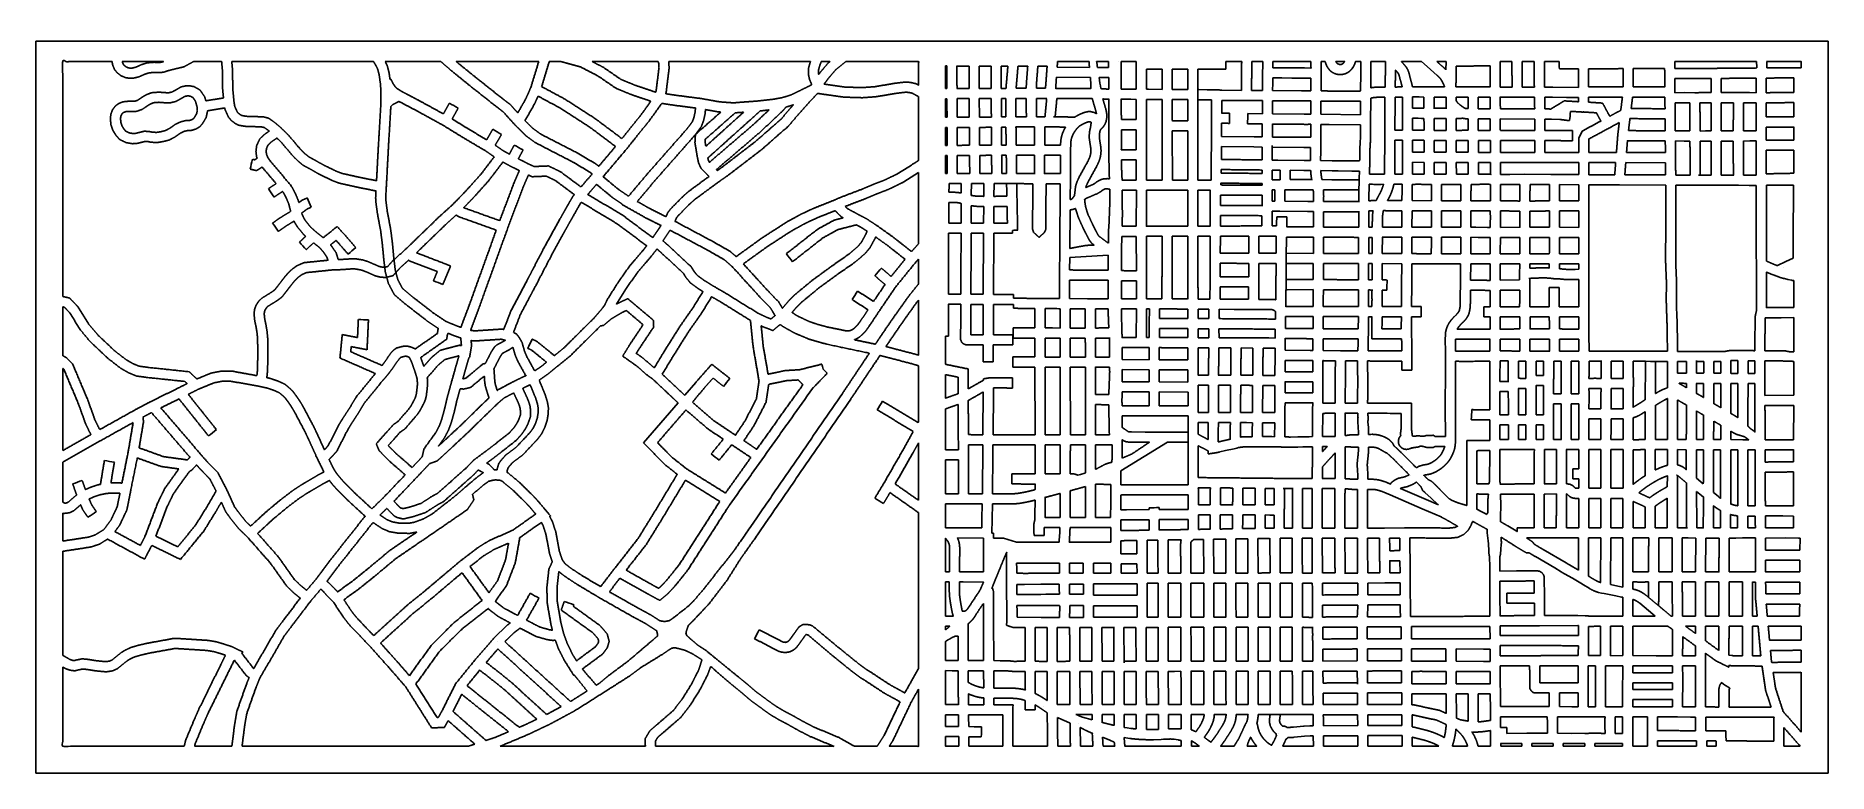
# Model space of a CAD drawing. Header units: millimetres. Extents: x 221 to 753, y -299 to -80.
import ezdxf

# ---------------------------------------------------------------- set-up
doc = ezdxf.new("R2010")
doc.units = ezdxf.units.MM
doc.layers.add('Laser$Cut', color=1, linetype='Continuous', true_color=0xff0000)
doc.layers.add('Laser$Outline', color=3, linetype='Continuous', true_color=0x00ff00)

msp = doc.modelspace()

# ---------------------------------------------------------------- linework, layer by layer
at = {"layer": 'Laser$Cut'}
for p, q in [((497.81, -88.89), (497.81, -88.89)), ((507.36, -95.52), (507.33, -88.9)), ((533.53, -89.29), (523.94, -89.23)), ((539.22, -89.32), (535.91, -89.31)), ((539.22, -87.56), (539.22, -88.23)), ((539.22, -88.23), (539.22, -89.32)), ((547.44, -88.31), (547.43, -95.78)), ((547.44, -87.56), (547.44, -88.31)), ((550.43, -95.8), (550.44, -89.81)), ((550.44, -89.81), (555.07, -89.85)), ((558.07, -89.86), (562.68, -89.86)), ((565.68, -89.85), (570.66, -89.84)), ((584.95, -88.82), (584.94, -90.88)), ((584.96, -87.56), (584.95, -88.82)), ((587.95, -88.9), (587.96, -87.56)), ((587.95, -89.41), (587.95, -88.9)), ((590.82, -89.43), (587.95, -89.41)), ((597.34, -89.48), (590.82, -89.43)), ((599.28, -89.51), (597.34, -89.48)), ((599.29, -89.51), (599.28, -89.51)), ((607.34, -88.29), (607.27, -88.26)), ((607.41, -88.33), (607.34, -88.29)), ((608.37, -88.38), (608.36, -88.38)), ((608.43, -88.36), (608.37, -88.38)), ((609.07, -87.89), (609.06, -87.9)), ((609.21, -87.69), (609.07, -87.89)), ((611.42, -89.75), (611.5, -89.65)), ((611.5, -89.65), (611.71, -89.36)), ((614.05, -88.42), (614.04, -90.49)), ((614.06, -87.56), (614.05, -88.21)), ((614.05, -88.21), (614.05, -88.42)), ((617.03, -91.03), (617.04, -89.94)), ((617.04, -89.94), (617.05, -88.89)), ((617.05, -88.44), (617.06, -87.56)), ((617.05, -88.89), (617.05, -88.44)), ((632.07, -87.56), (633.72, -89.01)), ((633.72, -89.01), (636.76, -91.66)), ((639.3, -89.93), (639.17, -89.8)), ((639.35, -89.98), (639.3, -89.93)), ((639.36, -87.56), (639.35, -89.98)), ((642.35, -90.42), (642.35, -88.91)), ((642.35, -93.29), (642.35, -90.42)), ((652.43, -88.86), (652.45, -90.37)), ((652.45, -90.37), (652.45, -91.86)), ((655.43, -88.58), (655.42, -87.56)), ((655.45, -90.35), (655.43, -88.58)), ((655.45, -92.36), (655.45, -90.35)), ((678.66, -89.74), (678.67, -91.15)), ((681.69, -92.5), (681.66, -89.74)), ((694.92, -89.66), (696.94, -89.66)), ((696.94, -89.66), (704.26, -89.67)), ((711.26, -89.59), (707.26, -89.58)), ((719.5, -89.59), (711.26, -89.59)), ((744.07, -89.41), (734.61, -89.46)), ((744.79, -89.41), (744.07, -89.41)), ((491.22, -95.59), (491.22, -95.6)), ((497.83, -95.57), (497.83, -95.57)), ((500.83, -95.56), (500.83, -95.56)), ((508.75, -95.52), (507.36, -95.52)), ((513.35, -95.5), (511.76, -95.51)), ((511.76, -95.51), (511.76, -95.51)), ((514.77, -95.51), (513.35, -95.5)), ((519.21, -95.5), (517.78, -95.51)), ((520.52, -95.51), (519.21, -95.5)), ((523.73, -92.22), (533.84, -92.29)), ((536.37, -92.31), (539.24, -92.32)), ((539.24, -92.32), (539.24, -92.32)), ((539.25, -94.33), (539.26, -95.1)), ((539.26, -95.1), (539.26, -95.74)), ((584.94, -91.33), (584.9, -96.17)), ((584.94, -90.88), (584.94, -91.33)), ((587.9, -96.19), (587.92, -94.03)), ((587.92, -94.03), (587.93, -92.41)), ((587.93, -92.41), (590.6, -92.43)), ((590.6, -92.43), (593.58, -92.45)), ((593.58, -92.45), (597.31, -92.48)), ((597.31, -92.48), (599, -92.5)), ((602.27, -94.12), (602.28, -91.63)), ((602.27, -96.29), (602.27, -94.12)), ((605.8, -90.87), (605.92, -90.93)), ((605.92, -90.93), (606.2, -91.08)), ((606.64, -91.24), (606.78, -91.28)), ((606.78, -91.28), (606.9, -91.31)), ((609.12, -91.29), (609.26, -91.24)), ((609.26, -91.24), (609.44, -91.19)), ((614.03, -91.01), (614.01, -96.25)), ((614.04, -90.49), (614.03, -91.01)), ((617.01, -95.37), (617.03, -91.55)), ((617.03, -91.55), (617.03, -91.03)), ((618.28, -95.2), (617.91, -95.23)), ((618.44, -95.19), (618.28, -95.2)), ((621.27, -95.16), (621.27, -95.16)), ((630.6, -95.08), (629.4, -95.08)), ((631.05, -95.08), (630.6, -95.08)), ((634.33, -95.1), (631.05, -95.08)), ((634.75, -95.1), (634.33, -95.1)), ((638.96, -95.1), (634.75, -95.1)), ((645.23, -95.1), (642.29, -95.09)), ((647.41, -95.11), (645.23, -95.1)), ((650.21, -95.11), (647.41, -95.11)), ((652.45, -91.86), (652.45, -92.38)), ((652.45, -92.38), (652.46, -94.39)), ((652.46, -94.39), (652.47, -95.1)), ((652.47, -95.1), (652.47, -95.11)), ((655.46, -94.38), (655.45, -92.36)), ((655.47, -95.14), (655.46, -94.38)), ((655.59, -95.14), (655.47, -95.14)), ((655.47, -95.14), (655.47, -95.14)), ((658.83, -95.16), (657.19, -95.16)), ((658.96, -95.16), (658.83, -95.16)), ((663.79, -95.15), (661.96, -95.15)), ((665.58, -95.15), (663.79, -95.15)), ((671.03, -95.16), (668.58, -95.15)), ((678.69, -95.24), (671.03, -95.16)), ((678.67, -91.15), (678.69, -92.52)), ((678.69, -92.52), (678.69, -95.24)), ((681.69, -94.64), (681.69, -92.5)), ((681.69, -95.09), (681.69, -94.64)), ((687.92, -95.09), (681.69, -95.09)), ((691.92, -95.09), (687.92, -95.09)), ((691.92, -95.09), (691.92, -95.09)), ((694.92, -95.09), (694.92, -95.09)), ((707.29, -92.58), (711.25, -92.59)), ((711.25, -92.59), (718.03, -92.59)), ((718.03, -92.59), (718.03, -96.77)), ((721.03, -96.77), (721.03, -92.57)), ((742.57, -92.42), (742.57, -96.75)), ((491.23, -98.6), (491.23, -98.6)), ((494.23, -98.58), (494.23, -98.58)), ((497.84, -98.57), (497.86, -104.09)), ((500.84, -98.56), (500.84, -98.56)), ((500.86, -104.09), (500.84, -98.56)), ((504.38, -98.54), (504.38, -98.54)), ((507.38, -98.52), (508.66, -98.52)), ((507.41, -104), (507.38, -98.52)), ((511.66, -98.51), (513.35, -98.5)), ((513.35, -98.5), (514.76, -98.51)), ((517.76, -98.51), (519.21, -98.5)), ((519.21, -98.5), (520.84, -98.51)), ((523.86, -98.52), (531.71, -98.55)), ((531.71, -98.55), (534.36, -98.56)), ((539.25, -98.64), (539.25, -98.74)), ((542.97, -98.76), (545.83, -98.77)), ((545.83, -98.77), (547.38, -98.78)), ((547.4, -95.78), (545.85, -95.77)), ((547.38, -98.78), (547.43, -98.78)), ((547.43, -95.78), (547.4, -95.78)), ((547.43, -98.78), (547.42, -104.8)), ((550.42, -106.3), (550.43, -98.8)), ((551.02, -95.8), (550.43, -95.8)), ((555.07, -95.82), (551.02, -95.8)), ((555.07, -95.81), (555.07, -95.82)), ((555.07, -98.81), (555.11, -106.6)), ((562.69, -95.84), (558.07, -95.83)), ((566, -95.91), (565.69, -95.9)), ((565.69, -98.91), (565.96, -98.91)), ((565.96, -98.91), (569.79, -98.96)), ((568.51, -95.94), (566, -95.91)), ((571.01, -95.97), (568.51, -95.94)), ((584.9, -96.17), (581.65, -96.16)), ((584.88, -99.85), (584.85, -103.07)), ((584.88, -99.17), (584.88, -99.85)), ((587.85, -103.1), (587.88, -99.19)), ((587.88, -99.19), (597.84, -99.26)), ((596.5, -96.25), (587.9, -96.19)), ((597.85, -96.26), (596.5, -96.25)), ((597.84, -99.26), (597.96, -99.26)), ((598.04, -96.26), (597.85, -96.26)), ((597.96, -99.26), (598.15, -99.26)), ((599.27, -96.27), (598.16, -96.26)), ((598.72, -99.27), (599.25, -99.27)), ((599.24, -100.08), (599.22, -103.19)), ((599.25, -99.27), (599.24, -100.08)), ((599.27, -96.27), (599.27, -96.27)), ((602.22, -102.72), (602.25, -99.29)), ((602.25, -99.29), (604.7, -99.31)), ((603.8, -96.3), (602.27, -96.29)), ((602.27, -96.29), (602.27, -96.29)), ((605.62, -96.32), (605.34, -96.32)), ((606.97, -96.32), (605.62, -96.32)), ((606.65, -99.32), (606.96, -99.32)), ((606.96, -99.32), (608.71, -99.33)), ((612.93, -96.36), (606.97, -96.32)), ((608.71, -99.33), (612.96, -99.36)), ((614.01, -96.25), (614.01, -96.25)), ((616.96, -104.86), (617, -99.39)), ((617, -99.39), (617.01, -98.84)), ((617.01, -98.56), (617.01, -98.44)), ((617.01, -98.73), (617.01, -98.56)), ((617.01, -98.84), (617.01, -98.73)), ((618.2, -98.22), (618.52, -98.2)), ((618.52, -98.2), (618.63, -98.19)), ((621.24, -98.16), (621.2, -107.86)), ((621.24, -98.16), (621.24, -98.16)), ((624.2, -107.91), (624.24, -99.48)), ((624.24, -99.48), (624.24, -98.13)), ((626.4, -98.1), (626.41, -102.92)), ((629.4, -98.08), (631.04, -98.08)), ((629.41, -101.41), (629.4, -98.08)), ((631.04, -98.08), (631.4, -98.08)), ((631.4, -98.08), (632.82, -98.09)), ((635.82, -98.1), (638.59, -98.1)), ((645.91, -98.1), (645.91, -100.8)), ((645.91, -100.8), (645.92, -101.53)), ((648.91, -98.11), (650.19, -98.11)), ((648.91, -100.78), (648.91, -98.11)), ((648.92, -101.55), (648.91, -100.78)), ((650.19, -98.11), (652.48, -98.11)), ((655.48, -98.14), (655.48, -98.01)), ((655.48, -98.14), (655.56, -98.14)), ((655.56, -98.14), (657.17, -98.16)), ((658.82, -98.16), (660.47, -98.16)), ((660.47, -98.16), (663.79, -98.15)), ((663.79, -98.15), (665.66, -98.15)), ((665.66, -98.15), (665.66, -98.15)), ((668.66, -98.15), (671.01, -98.16)), ((668.66, -98.15), (668.66, -98.15)), ((671.01, -98.16), (675.16, -98.2)), ((675.16, -98.2), (678.69, -98.24)), ((694.74, -98.09), (694.96, -98.09)), ((694.96, -98.09), (704.34, -98.1)), ((710.1, -96.8), (707.33, -96.82)), ((707.35, -99.82), (710.1, -99.8)), ((713.24, -96.81), (710.1, -96.8)), ((710.1, -99.8), (711.74, -99.81)), ((718.03, -99.77), (718.05, -108.17)), ((721.05, -108.16), (721.03, -99.77)), ((729.43, -96.8), (726.16, -96.78)), ((727.65, -99.79), (729.41, -99.8)), ((729.41, -99.8), (731.42, -99.81)), ((731.42, -96.81), (729.43, -96.8)), ((742.57, -99.75), (742.57, -103.99)), ((514.8, -103.97), (514.79, -103.97)), ((517.8, -103.95), (517.8, -103.95)), ((550.42, -115.27), (550.42, -106.3)), ((558.1, -105.11), (558.1, -105.11)), ((569.76, -104.34), (569.74, -111.3)), ((569.78, -101.13), (569.76, -104.34)), ((572.75, -109.82), (572.76, -106.07)), ((572.76, -106.07), (572.76, -105.87)), ((584.85, -103.07), (580.51, -103.03)), ((584.84, -106.06), (584.82, -109.94)), ((587.82, -109.96), (587.84, -106.1)), ((587.91, -103.1), (587.85, -103.1)), ((597.26, -103.2), (587.91, -103.1)), ((599.21, -106.19), (599.2, -109.26)), ((602.2, -107.15), (602.21, -106.21)), ((602.21, -106.21), (602.97, -106.22)), ((602.22, -103.21), (602.22, -102.72)), ((613.97, -103.34), (602.22, -103.21)), ((602.97, -106.22), (604.69, -106.24)), ((604.69, -106.24), (613.97, -106.34)), ((613.97, -103.34), (613.97, -103.34)), ((613.97, -106.34), (613.97, -106.82)), ((616.96, -105.41), (616.96, -104.86)), ((616.96, -105.51), (616.96, -105.41)), ((616.97, -105.75), (616.96, -105.51)), ((616.97, -105.78), (616.97, -105.75)), ((616.97, -106.67), (616.97, -105.78)), ((626.41, -102.92), (626.42, -107.92)), ((629.55, -101.41), (629.41, -101.41)), ((629.41, -104.41), (631.06, -104.41)), ((629.42, -107.93), (629.41, -104.41)), ((631.06, -101.41), (629.55, -101.41)), ((632.24, -101.42), (631.06, -101.41)), ((631.06, -104.41), (632.05, -104.42)), ((632.05, -104.42), (632.82, -104.42)), ((632.81, -101.42), (632.24, -101.42)), ((635.81, -104.43), (639.38, -104.44)), ((635.83, -108.01), (635.84, -106.39)), ((642.38, -104.46), (643.17, -104.47)), ((643.17, -104.47), (643.63, -104.48)), ((645.93, -104.53), (645.94, -106.43)), ((648.93, -104.55), (652.48, -104.58)), ((648.94, -106.42), (648.93, -104.55)), ((652.49, -101.58), (652.49, -101.58)), ((655.48, -104.6), (665.69, -104.62)), ((665.68, -101.62), (665.67, -101.62)), ((668.68, -101.63), (668.68, -101.63)), ((668.68, -101.63), (668.68, -101.63)), ((668.69, -104.63), (669.63, -104.63)), ((669.63, -104.63), (670.64, -104.68)), ((670.64, -104.68), (673.15, -104.76)), ((497.88, -107.09), (497.93, -112.42)), ((500.93, -112.41), (500.88, -107.09)), ((513.43, -106.99), (516.32, -106.96)), ((516.32, -106.96), (517.25, -106.95)), ((520.25, -112.38), (520.25, -110.21)), ((547.42, -107.8), (547.42, -113.77)), ((555.11, -106.6), (555.14, -122.75)), ((569.74, -111.31), (569.71, -114)), ((569.74, -111.3), (569.74, -111.31)), ((582.37, -109.9), (572.74, -109.82)), ((572.75, -109.82), (572.75, -109.82)), ((584.82, -109.94), (582.37, -109.9)), ((597.21, -110.03), (587.82, -109.96)), ((599.2, -110.04), (597.21, -110.03)), ((599.2, -109.26), (599.2, -110.04)), ((602.17, -114.29), (602.2, -111.56)), ((602.2, -111.56), (602.2, -107.15)), ((613.89, -111.63), (613.84, -112.51)), ((613.92, -111.06), (613.89, -111.63)), ((613.94, -110.51), (613.92, -111.06)), ((613.96, -109.65), (613.94, -110.42)), ((613.94, -110.42), (613.94, -110.51)), ((613.97, -107.73), (613.96, -109.65)), ((613.97, -106.82), (613.97, -107.73)), ((616.88, -111.81), (616.9, -111.52)), ((616.9, -111.52), (616.92, -111.2)), ((616.92, -111.2), (616.93, -110.69)), ((616.93, -110.69), (616.94, -110.59)), ((616.94, -110.59), (616.96, -109.7)), ((616.96, -109.7), (616.97, -108.69)), ((616.97, -107.74), (616.97, -106.67)), ((616.97, -108.69), (616.97, -107.74)), ((621.2, -109.4), (621.13, -121)), ((621.2, -107.86), (621.2, -109.4)), ((624.13, -120.99), (624.19, -110.91)), ((626.43, -110.91), (626.44, -115.97)), ((626.43, -110.92), (626.43, -110.92)), ((631.11, -107.94), (629.42, -107.93)), ((629.42, -107.93), (629.42, -107.93)), ((629.43, -110.93), (629.44, -110.93)), ((629.44, -110.93), (631.09, -110.94)), ((631.09, -110.94), (632.72, -110.94)), ((632.78, -107.94), (631.11, -107.94)), ((632.83, -107.95), (632.83, -107.95)), ((635.86, -114.49), (635.84, -111.01)), ((639.39, -108.01), (639.39, -108.01)), ((642.39, -108), (642.39, -108)), ((642.41, -114.49), (642.4, -111)), ((645.94, -106.43), (645.95, -107.98)), ((645.96, -110.98), (645.97, -114.49)), ((648.95, -107.99), (648.94, -106.42)), ((652.49, -108.01), (648.95, -107.99)), ((648.95, -107.99), (648.95, -107.99)), ((648.96, -110.99), (652.52, -111.01)), ((648.96, -110.99), (648.96, -110.99)), ((665.7, -108.01), (655.49, -108.02)), ((655.52, -112.73), (655.52, -111.01)), ((655.52, -111.02), (665.72, -111.01)), ((693.22, -111.06), (704.45, -111.12)), ((704.43, -108.12), (704.43, -108.12)), ((707.45, -111.14), (710.08, -111.15)), ((716.43, -108.17), (714.77, -108.18)), ((714.78, -111.18), (716.45, -111.17)), ((718.05, -108.17), (716.43, -108.17)), ((716.45, -111.17), (718.05, -111.17)), ((718.05, -108.17), (718.05, -108.17)), ((722.89, -108.15), (721.05, -108.16)), ((721.05, -111.16), (722.89, -111.15)), ((724.64, -108.15), (722.89, -108.15)), ((722.89, -111.15), (724.64, -111.15)), ((724.64, -108.15), (724.64, -108.15)), ((729.51, -108.14), (727.64, -108.15)), ((727.64, -111.15), (729.51, -111.14)), ((731.43, -108.14), (729.51, -108.14)), ((729.51, -111.14), (731.43, -111.14)), ((731.43, -108.14), (731.43, -108.14)), ((742.57, -106.99), (742.57, -110.88)), ((491.28, -112.46), (491.28, -112.46)), ((491.28, -115.46), (491.28, -115.46)), ((494.28, -112.44), (494.28, -112.44)), ((494.28, -115.44), (494.28, -115.44)), ((504.45, -112.39), (504.45, -112.39)), ((504.45, -112.39), (504.45, -112.39)), ((504.47, -115.39), (504.47, -115.39)), ((508.81, -112.37), (507.45, -112.38)), ((507.45, -112.38), (507.45, -112.38)), ((507.47, -115.38), (508.85, -115.37)), ((514.32, -112.36), (511.81, -112.37)), ((511.85, -115.37), (514.31, -115.36)), ((514.31, -115.36), (517.23, -115.38)), ((517.25, -112.38), (514.32, -112.36)), ((520.18, -120.82), (520.23, -115.38)), ((520.23, -115.38), (522.7, -115.39)), ((522.7, -112.39), (520.25, -112.38)), ((524.96, -112.39), (522.7, -112.39)), ((522.7, -115.39), (524.92, -115.39)), ((527.88, -122.34), (527.93, -113.91)), ((539.25, -114.6), (539.27, -116.41)), ((539.27, -116.41), (539.28, -116.73)), ((539.28, -116.73), (539.33, -118.63)), ((545.17, -113.77), (542.99, -113.77)), ((543, -116.77), (545.17, -116.77)), ((547.42, -113.77), (545.17, -113.77)), ((545.17, -116.77), (547.43, -116.77)), ((547.43, -116.77), (547.44, -122.76)), ((550.44, -122.76), (550.42, -115.27)), ((569.69, -116.46), (569.68, -118.85)), ((569.7, -114.67), (569.69, -116.46)), ((569.71, -114), (569.7, -114.67)), ((572.69, -116.62), (572.7, -114.7)), ((572.7, -114.7), (572.72, -112.82)), ((572.72, -112.82), (582.34, -112.9)), ((582.34, -112.9), (584.81, -112.94)), ((584.81, -112.94), (584.8, -116.76)), ((587.8, -115.69), (587.81, -112.46)), ((587.8, -116.8), (587.8, -115.69)), ((589.47, -116.82), (587.8, -116.8)), ((587.81, -112.96), (597.19, -113.03)), ((597.21, -116.89), (589.47, -116.82)), ((597.19, -113.03), (599.18, -113.04)), ((599.14, -116.9), (597.21, -116.89)), ((599.16, -115.35), (599.14, -116.89)), ((599.14, -116.89), (599.14, -116.9)), ((599.18, -113.04), (599.16, -115.35)), ((602.14, -116.93), (602.17, -114.29)), ((605.58, -116.99), (602.14, -116.93)), ((607.34, -117.02), (605.58, -116.99)), ((611.46, -117.05), (607.34, -117.02)), ((613.81, -113.01), (613.8, -113.1)), ((613.83, -112.66), (613.81, -113.01)), ((613.84, -112.51), (613.83, -112.6)), ((613.83, -112.6), (613.83, -112.65)), ((616.71, -118.63), (616.75, -115.65)), ((616.75, -115.65), (616.77, -114.05)), ((616.82, -112.84), (616.83, -112.78)), ((616.82, -112.92), (616.82, -112.84)), ((616.83, -112.77), (616.88, -111.9)), ((616.88, -111.9), (616.88, -111.81)), ((626.44, -115.97), (626.46, -120.99)), ((632.86, -114.48), (629.44, -114.47)), ((632.86, -114.48), (632.86, -114.48)), ((635.86, -114.49), (635.86, -114.49)), ((637.61, -114.5), (635.86, -114.49)), ((639.41, -114.49), (637.61, -114.5)), ((644.19, -114.49), (642.41, -114.49)), ((645.97, -114.49), (644.19, -114.49)), ((648.97, -114.51), (648.97, -114.51)), ((650.77, -114.53), (648.97, -114.51)), ((652.53, -114.51), (652.53, -114.52)), ((655.53, -114.29), (655.52, -112.73)), ((655.53, -114.51), (655.53, -114.29)), ((657.24, -114.52), (655.53, -114.51)), ((655.53, -114.51), (655.53, -114.51)), ((665.73, -114.52), (657.24, -114.52)), ((678.77, -114.53), (668.73, -114.52)), ((689.95, -114.56), (681.77, -114.54)), ((704.48, -114.59), (692.95, -114.56)), ((742.58, -113.88), (742.6, -119.19)), ((496.14, -120.78), (494.3, -120.78)), ((496.99, -120.78), (496.14, -120.78)), ((497.98, -120.78), (496.99, -120.78)), ((503.73, -120.78), (500.98, -120.78)), ((504.52, -120.78), (503.73, -120.78)), ((517.37, -120.82), (511.89, -120.8)), ((524.89, -120.83), (520.18, -120.83)), ((524.89, -120.83), (524.89, -120.83)), ((527.85, -128.53), (527.88, -122.34)), ((539.33, -118.63), (539.34, -118.85)), ((539.34, -118.85), (539.41, -121.12)), ((539.41, -121.12), (539.46, -122.4)), ((569.68, -118.85), (569.66, -122.07)), ((584.79, -119.76), (584.79, -120.79)), ((587.79, -119.8), (589.44, -119.82)), ((587.79, -122.31), (587.79, -119.8)), ((587.79, -122.65), (587.79, -122.31)), ((589.44, -119.82), (590.09, -119.82)), ((593.09, -119.85), (597.19, -119.89)), ((597.19, -119.89), (599.18, -119.9)), ((602.19, -119.93), (605.53, -119.99)), ((605.53, -119.99), (607.31, -120.02)), ((607.31, -120.02), (611.43, -120.05)), ((611.43, -120.05), (612.58, -120.07)), ((612.63, -117.07), (611.46, -117.05)), ((612.58, -120.07), (612.61, -120.07)), ((612.61, -120.07), (613.67, -120.08)), ((612.66, -117.07), (612.63, -117.07)), ((613.73, -117.08), (612.66, -117.07)), ((613.59, -122.04), (613.58, -122.44)), ((613.61, -121.61), (613.59, -122.04)), ((613.64, -120.76), (613.61, -121.61)), ((616.63, -120.99), (616.65, -120.62)), ((617.59, -121), (616.63, -120.99)), ((616.65, -120.62), (616.68, -119.72)), ((618.71, -121.01), (617.59, -121)), ((619.39, -121.01), (618.71, -121.01)), ((620.07, -121.01), (619.39, -121.01)), ((621.06, -121), (620.07, -121.01)), ((629.45, -117.47), (632.88, -117.48)), ((635.88, -117.49), (637.61, -117.5)), ((639.44, -121.02), (636.57, -121.01)), ((637.61, -117.5), (639.42, -117.49)), ((642.42, -117.49), (644.18, -117.49)), ((642.44, -121.02), (642.42, -117.49)), ((644.18, -121.02), (642.44, -121.02)), ((644.18, -117.49), (645.98, -117.49)), ((645.33, -121.03), (644.18, -121.02)), ((645.98, -121.03), (645.33, -121.03)), ((648.98, -117.51), (648.98, -117.51)), ((650.66, -120.99), (650.64, -120.99)), ((650.67, -120.99), (650.66, -120.99)), ((652.54, -117.52), (652.55, -118.82)), ((652.55, -118.82), (652.56, -121.03)), ((655.54, -117.51), (657.23, -117.52)), ((658.28, -121.04), (655.56, -121.04)), ((655.56, -121.04), (655.56, -121.04)), ((657.23, -117.52), (667.24, -117.52)), ((662.8, -121.03), (658.28, -121.04)), ((670.44, -121.05), (662.8, -121.03)), ((667.24, -117.52), (678.78, -117.53)), ((671.56, -121.05), (670.44, -121.05)), ((678.36, -121.11), (671.56, -121.05)), ((678.79, -121.12), (678.36, -121.11)), ((678.78, -117.53), (678.78, -119.29)), ((678.78, -119.29), (678.79, -121.12)), ((681.78, -119.28), (681.78, -117.54)), ((681.78, -117.54), (689.72, -117.56)), ((681.79, -121.14), (681.78, -119.28)), ((689.44, -121.19), (688.05, -121.18)), ((692.74, -121.2), (692.44, -121.2)), ((692.72, -117.56), (704.51, -117.59)), ((704.54, -121.23), (692.74, -121.2)), ((710.15, -121.25), (707.54, -121.24)), ((711.31, -121.25), (710.15, -121.25)), ((711.81, -121.26), (711.31, -121.25)), ((711.81, -121.26), (711.81, -121.26)), ((714.81, -121.27), (714.3, -121.27)), ((716.37, -121.28), (714.81, -121.27)), ((717.34, -121.28), (716.37, -121.28)), ((718.07, -121.28), (717.34, -121.28)), ((723.43, -121.28), (721.07, -121.28)), ((723.68, -121.28), (723.43, -121.28)), ((724.8, -121.28), (723.68, -121.28)), ((729.48, -121.31), (727.66, -121.3)), ((729.64, -121.31), (729.48, -121.31)), ((731.44, -121.31), (729.64, -121.31)), ((742.6, -119.19), (742.59, -120.72)), ((495.48, -123.78), (495.47, -126.6)), ((498.46, -127.02), (498.48, -123.78)), ((498.46, -127.3), (498.46, -127.02)), ((498.48, -123.78), (499.49, -123.78)), ((499.49, -123.78), (502.21, -123.78)), ((502.21, -123.78), (502.18, -127.57)), ((505.18, -127.57), (505.21, -123.79)), ((524.87, -123.83), (524.84, -130.1)), ((539.56, -127.62), (539.55, -128.08)), ((539.56, -125.64), (539.56, -127.62)), ((545.18, -122.76), (543.22, -122.76)), ((543.22, -122.76), (543.22, -122.76)), ((543.27, -125.76), (545.18, -125.76)), ((543.28, -129.61), (543.27, -126.26)), ((547.44, -122.76), (545.18, -122.76)), ((545.18, -125.76), (547.45, -125.76)), ((547.45, -125.76), (547.44, -136.44)), ((555.14, -122.75), (550.44, -122.76)), ((550.44, -136.43), (550.45, -125.76)), ((550.45, -125.76), (556.65, -125.74)), ((556.65, -125.74), (562.72, -125.74)), ((567.6, -122.74), (565.71, -122.74)), ((565.71, -125.74), (567.59, -125.74)), ((567.59, -125.74), (569.4, -125.75)), ((569.62, -122.75), (567.6, -122.74)), ((569.39, -127.19), (569.38, -131.08)), ((572.51, -124.2), (572.55, -123.75)), ((572.55, -123.75), (572.56, -123.64)), ((584.76, -127.25), (584.76, -128.24)), ((584.78, -123.79), (584.78, -124.15)), ((584.78, -124.15), (584.78, -124.25)), ((587.76, -128.29), (587.77, -125.77)), ((587.77, -125.77), (587.77, -125.65)), ((590.09, -122.63), (590.09, -122.63)), ((591.53, -125.62), (591.6, -125.62)), ((591.6, -125.62), (597.36, -125.61)), ((597.36, -122.61), (593.09, -122.62)), ((599.49, -122.61), (597.36, -122.61)), ((597.36, -125.61), (599.95, -125.61)), ((600.04, -127.18), (600.04, -127.32)), ((600.04, -127.32), (600.04, -127.4)), ((600.04, -127.4), (600.05, -127.48)), ((605.46, -122.63), (602.53, -122.62)), ((602.96, -125.62), (605.45, -125.63)), ((603.04, -127.31), (603.03, -127.06)), ((603.04, -127.34), (603.04, -127.31)), ((603.05, -127.45), (603.04, -127.34)), ((605.45, -125.63), (611.02, -125.63)), ((611.02, -122.63), (605.46, -122.63)), ((611.5, -122.63), (611.02, -122.63)), ((611.02, -125.63), (611.5, -125.63)), ((611.55, -122.63), (611.5, -122.63)), ((611.5, -125.63), (611.54, -125.63)), ((611.54, -125.63), (613.53, -125.64)), ((613.57, -122.64), (611.55, -122.63)), ((613.56, -123.21), (613.54, -124.12)), ((613.57, -122.81), (613.56, -123.21)), ((613.57, -122.64), (613.57, -122.64)), ((616.5, -128.21), (616.54, -124.17)), ((616.54, -123.99), (616.71, -123.99)), ((616.71, -123.99), (617.28, -124)), ((617.28, -124), (617.56, -124)), ((617.56, -124), (617.94, -124.01)), ((617.94, -124.01), (618.7, -124.01)), ((619.62, -124.01), (620.08, -124.01)), ((620.08, -124.01), (620.8, -124)), ((629.29, -128.84), (629.31, -125.08)), ((635.05, -126.54), (635.04, -127.17)), ((635.04, -127.38), (635.04, -127.69)), ((635.05, -126.18), (635.05, -126.54)), ((638.04, -127.17), (638.05, -126.56)), ((638.04, -127.71), (638.04, -127.36)), ((638.05, -126.56), (638.05, -126.05)), ((638.06, -124.02), (640.95, -124.03)), ((640.95, -124.03), (643.81, -124.02)), ((646.81, -124.03), (647.49, -124.03)), ((652.47, -124.04), (652.56, -124.04)), ((652.54, -126.68), (652.53, -128.89)), ((655.53, -128.9), (655.54, -126.4)), ((655.54, -126.4), (655.56, -124.04)), ((655.56, -124.04), (658.81, -124.03)), ((658.81, -124.03), (661.3, -124.03)), ((664.3, -124.03), (670.06, -124.04)), ((673.04, -124.06), (678.79, -124.12)), ((681.78, -130.41), (681.79, -124.14)), ((681.79, -124.15), (683.22, -124.15)), ((683.22, -124.15), (690.83, -124.2)), ((690.83, -124.2), (704.57, -124.23)), ((704.57, -124.23), (704.58, -125.77)), ((704.58, -125.77), (704.61, -129.87)), ((707.57, -124.24), (709.07, -124.24)), ((707.6, -128.98), (707.57, -124.24)), ((709.07, -124.24), (710.13, -124.25)), ((710.13, -124.25), (712.24, -124.26)), ((712.24, -124.26), (713.31, -124.27)), ((713.31, -124.27), (715.48, -124.28)), ((715.48, -124.28), (716.37, -124.28)), ((716.37, -124.28), (722.75, -124.28)), ((722.75, -124.28), (723.43, -124.28)), ((723.43, -124.28), (724.59, -124.28)), ((724.59, -124.28), (724.79, -124.28)), ((724.79, -124.28), (726.02, -124.29)), ((726.02, -124.29), (726.15, -124.29)), ((726.15, -124.29), (729.31, -124.31)), ((729.31, -124.31), (729.47, -124.31)), ((729.47, -124.31), (731.45, -124.31)), ((742.51, -125.76), (742.48, -130.19)), ((742.53, -124.27), (742.51, -125.76)), ((495.45, -131.14), (495.44, -135.5)), ((495.45, -129.68), (495.45, -131.14)), ((498.44, -132.97), (498.45, -130.34)), ((498.44, -135.51), (498.44, -132.97)), ((502.16, -130.57), (502.11, -135.52)), ((505.11, -135.52), (505.16, -130.57)), ((524.84, -130.1), (524.78, -137.08)), ((527.85, -128.54), (527.85, -128.53)), ((539.5, -132.51), (539.41, -134.31)), ((539.55, -128.08), (539.54, -129.46)), ((543.29, -133.63), (543.28, -129.61)), ((569.38, -131.08), (569.38, -131.75)), ((569.38, -131.75), (569.39, -136.4)), ((572.38, -130.26), (572.38, -130.26)), ((584.76, -128.24), (584.75, -130.49)), ((587.74, -132.49), (587.74, -132)), ((587.74, -132), (590.05, -132.01)), ((587.74, -136.35), (587.74, -132.49)), ((587.76, -129), (587.76, -128.29)), ((588.55, -129.01), (587.76, -129)), ((590.05, -132.01), (598.29, -132.07)), ((598.32, -129.07), (591.55, -129.02)), ((598.29, -132.07), (600.04, -132.09)), ((600.04, -129.09), (598.32, -129.07)), ((603.95, -129.15), (603.04, -129.15)), ((603.04, -132.15), (603.95, -132.15)), ((608.18, -129.14), (603.95, -129.15)), ((603.95, -132.15), (608.18, -132.14)), ((608.28, -129.14), (608.18, -129.14)), ((608.18, -132.14), (608.28, -132.14)), ((610.72, -129.13), (608.28, -129.14)), ((608.28, -132.14), (610.73, -132.13)), ((613.71, -129.13), (610.72, -129.13)), ((610.73, -132.13), (613.72, -132.13)), ((613.47, -132.12), (613.47, -132.52)), ((613.47, -132.52), (613.47, -133.71)), ((613.49, -129.13), (613.49, -129.13)), ((616.47, -132.95), (616.47, -131.87)), ((616.47, -133.72), (616.47, -132.95)), ((616.49, -128.86), (616.5, -128.21)), ((626.28, -131.83), (626.28, -131.83)), ((626.29, -128.83), (626.29, -128.83)), ((626.29, -128.83), (626.29, -128.83)), ((629.24, -136.69), (629.28, -131.84)), ((629.28, -131.84), (635.02, -131.86)), ((635.04, -128.86), (629.29, -128.84)), ((635.04, -127.69), (635.04, -127.77)), ((635.04, -127.77), (635.04, -128.86)), ((638.02, -131.88), (643.73, -131.92)), ((638.02, -136.7), (638.02, -131.88)), ((638.04, -127.79), (638.04, -127.71)), ((638.04, -128.88), (638.04, -127.79)), ((643.74, -128.92), (638.04, -128.88)), ((652.51, -131.89), (652.52, -134.33)), ((655.52, -134.34), (655.51, -131.9)), ((661.28, -128.96), (661.28, -128.96)), ((664.28, -128.97), (664.28, -128.96)), ((678.78, -128.91), (673.07, -128.9)), ((673.07, -128.9), (673.07, -128.9)), ((673.07, -131.9), (678.78, -131.91)), ((681.78, -138.28), (681.78, -130.41)), ((742.47, -131.67), (742.45, -133.19)), ((742.48, -130.19), (742.47, -131.67)), ((742.48, -130.19), (742.48, -130.19)), ((491.75, -135.49), (491.75, -135.48)), ((495.44, -135.5), (495.44, -135.5)), ((498.44, -135.51), (498.44, -135.51)), ((539.22, -137.94), (539.18, -139.8)), ((539.37, -135.04), (539.22, -137.94)), ((539.41, -134.31), (539.37, -135.04)), ((547.44, -136.44), (547.44, -136.44)), ((550.44, -136.44), (550.44, -136.43)), ((572.39, -136.39), (572.39, -136.38)), ((584.74, -133.31), (584.74, -136.36)), ((599.94, -136.66), (595.35, -136.66)), ((600.03, -136.66), (599.94, -136.66)), ((603.29, -136.68), (603.03, -136.68)), ((603.03, -136.68), (603.03, -136.68)), ((611, -136.73), (603.29, -136.68)), ((613.47, -134.37), (613.45, -136.74)), ((613.47, -133.71), (613.47, -133.79)), ((613.47, -133.79), (613.47, -134.03)), ((613.47, -134.03), (613.47, -134.37)), ((616.45, -136.74), (616.47, -134.04)), ((616.47, -136.74), (616.45, -136.74)), ((616.47, -133.98), (616.47, -133.72)), ((616.47, -134.04), (616.47, -133.98)), ((617.17, -136.74), (616.47, -136.74)), ((617.48, -136.74), (617.17, -136.74)), ((617.49, -135.64), (617.48, -136.74)), ((622.8, -136.68), (620.48, -136.69)), ((620.48, -136.69), (620.48, -136.69)), ((626.24, -136.69), (622.8, -136.68)), ((626.24, -136.68), (626.24, -136.69)), ((630.59, -136.69), (629.24, -136.69)), ((629.24, -136.69), (629.24, -136.69)), ((633.09, -136.7), (630.59, -136.69)), ((635.02, -136.7), (633.09, -136.7)), ((635.02, -136.7), (635.02, -136.7)), ((643.14, -136.71), (638.02, -136.7)), ((638.02, -136.7), (638.02, -136.7)), ((643.76, -136.71), (643.14, -136.71)), ((643.76, -134.31), (643.76, -136.47)), ((643.76, -136.47), (643.76, -136.71)), ((648.19, -136.74), (646.76, -136.73)), ((646.76, -136.73), (646.76, -136.73)), ((651.68, -136.77), (648.19, -136.74)), ((652.51, -136.78), (651.68, -136.77)), ((652.52, -134.33), (652.51, -134.88)), ((652.51, -134.88), (652.51, -135.99)), ((652.51, -135.99), (652.51, -136.78)), ((655.51, -136.21), (655.52, -134.34)), ((655.51, -136.78), (655.51, -136.21)), ((661.28, -136.75), (655.51, -136.78)), ((655.51, -136.78), (655.51, -136.78)), ((669.77, -136.74), (664.28, -136.74)), ((670.06, -136.74), (669.77, -136.74)), ((678.78, -136.77), (673.06, -136.75)), ((681.77, -146.12), (681.78, -138.28)), ((742.45, -133.19), (742.45, -133.19)), ((495.43, -138.5), (495.38, -150.15)), ((498.35, -156.63), (498.41, -143.08)), ((498.41, -143.08), (498.43, -138.51)), ((502.1, -138.52), (502.02, -156.65)), ((502.1, -138.52), (502.1, -138.52)), ((505.02, -156.66), (505.1, -138.52)), ((524.74, -138.36), (524.7, -144.1)), ((527.71, -143.03), (527.74, -138.35)), ((539.16, -140.47), (539.14, -141.41)), ((539.18, -139.8), (539.16, -140.47)), ((543.05, -146.95), (543.08, -143.49)), ((543.08, -143.1), (543.13, -139.79)), ((543.08, -143.38), (543.08, -143.1)), ((547.44, -139.44), (547.46, -149.67)), ((550.46, -151.19), (550.44, -139.44)), ((569.36, -143.3), (569.35, -145.91)), ((569.38, -139.39), (569.36, -143.3)), ((569.38, -139.39), (569.38, -139.39)), ((572.36, -144.43), (572.38, -140.03)), ((572.38, -140.03), (572.38, -139.39)), ((580.83, -139.37), (580.83, -144.47)), ((583.83, -144.48), (583.83, -139.36)), ((591.99, -139.67), (596.23, -139.66)), ((596.23, -139.66), (599.95, -139.66)), ((599.95, -139.66), (600.02, -139.66)), ((600, -143.09), (599.99, -144.49)), ((600.01, -142.06), (600, -143.09)), ((600.01, -139.66), (600.01, -142.06)), ((602.99, -144.49), (603.01, -142.07)), ((603.01, -141.1), (603.01, -139.68)), ((603.01, -139.68), (603.02, -139.68)), ((603.01, -142.07), (603.01, -141.1)), ((613.43, -139.74), (613.41, -144.52)), ((613.43, -139.74), (613.43, -139.74)), ((616.41, -144.53), (616.43, -139.74)), ((616.43, -139.74), (617.18, -139.74)), ((617.18, -139.74), (617.46, -139.74)), ((617.47, -139.74), (617.45, -144.53)), ((617.46, -139.74), (617.47, -139.74)), ((620.4, -139.69), (620.47, -139.69)), ((620.47, -139.69), (622.8, -139.68)), ((622.8, -139.68), (623.04, -139.68)), ((623.04, -139.68), (624.42, -139.68)), ((624.42, -139.68), (625.8, -139.69)), ((625.8, -139.69), (626.23, -139.69)), ((629.23, -139.69), (633.09, -139.7)), ((633.09, -139.7), (635.01, -139.7)), ((638.01, -139.7), (643.75, -139.71)), ((643.75, -139.71), (643.73, -144.56)), ((643.75, -139.71), (643.75, -139.71)), ((646.72, -144.62), (646.75, -139.94)), ((646.75, -139.94), (646.75, -139.73)), ((646.75, -139.73), (648.92, -139.75)), ((646.75, -139.73), (646.75, -139.73)), ((648.92, -139.75), (651.66, -139.77)), ((651.66, -139.77), (652.16, -139.78)), ((652.16, -139.78), (652.49, -139.78)), ((652.49, -140.01), (652.46, -144.63)), ((652.49, -139.78), (652.49, -139.78)), ((652.49, -139.78), (652.49, -140.01)), ((655.46, -144.14), (655.49, -139.79)), ((655.49, -139.78), (655.81, -139.78)), ((655.49, -139.78), (655.49, -139.78)), ((655.49, -139.79), (655.49, -139.78)), ((655.81, -139.78), (661.29, -139.75)), ((664.29, -139.74), (665.02, -139.74)), ((665.02, -139.74), (670.05, -139.74)), ((673.05, -139.75), (678.78, -139.77)), ((524.7, -144.1), (524.63, -149.92)), ((539.1, -144.99), (539.1, -146.6)), ((539.1, -146.6), (539.1, -149.48)), ((543.04, -148.88), (543.05, -146.95)), ((543.04, -149.61), (543.04, -148.88)), ((569.35, -145.91), (569.33, -151.01)), ((572.33, -151.44), (572.34, -147.43)), ((580.82, -147.47), (580.8, -151.45)), ((583.79, -152.37), (583.82, -147.48)), ((583.82, -147.48), (588.93, -147.46)), ((588.95, -144.46), (583.83, -144.48)), ((591.93, -147.46), (599.97, -147.49)), ((599.99, -144.49), (591.95, -144.46)), ((599.97, -147.49), (599.96, -152.29)), ((599.97, -147.49), (599.97, -147.49)), ((602.97, -147.5), (613.4, -147.52)), ((602.97, -147.5), (602.97, -147.5)), ((602.97, -147.5), (602.97, -147.5)), ((613.41, -144.52), (602.99, -144.5)), ((613.4, -147.52), (613.37, -152.34)), ((613.41, -144.52), (613.41, -144.52)), ((616.37, -152.36), (616.4, -147.53)), ((616.4, -147.53), (617.44, -147.53)), ((616.41, -144.53), (616.41, -144.53)), ((617.45, -144.53), (616.41, -144.53)), ((617.44, -147.53), (617.43, -152.37)), ((620.44, -147.55), (626.2, -147.57)), ((626.2, -147.57), (626.17, -153.87)), ((626.21, -144.57), (626.21, -144.57)), ((626.21, -144.57), (626.21, -144.57)), ((629.17, -153.88), (629.2, -147.58)), ((629.2, -147.58), (643.7, -147.62)), ((629.21, -144.58), (629.21, -144.58)), ((643.7, -147.62), (643.64, -152.59)), ((643.7, -147.62), (643.7, -147.62)), ((643.73, -144.56), (643.73, -144.62)), ((643.73, -144.62), (643.73, -144.62)), ((643.73, -144.62), (643.73, -144.62)), ((646.65, -152.44), (646.7, -147.63)), ((646.7, -147.63), (646.7, -147.62)), ((646.7, -147.62), (651.67, -147.63)), ((646.7, -147.62), (646.7, -147.62)), ((651.68, -144.63), (646.72, -144.62)), ((646.72, -144.62), (646.72, -144.62)), ((651.67, -147.63), (652.45, -147.63)), ((652.46, -144.63), (651.68, -144.63)), ((652.45, -147.63), (652.45, -149.56)), ((652.45, -147.63), (652.45, -147.63)), ((652.45, -147.63), (652.45, -147.63)), ((652.46, -144.63), (652.46, -144.63)), ((652.46, -144.63), (652.46, -144.63)), ((655.45, -147.64), (661.24, -147.64)), ((655.45, -147.64), (655.45, -147.64)), ((655.46, -152.45), (655.45, -147.64)), ((655.46, -144.63), (655.46, -144.14)), ((661.27, -144.64), (655.46, -144.64)), ((655.46, -144.64), (655.46, -144.64)), ((661.24, -147.63), (661.2, -150.76)), ((661.27, -144.63), (661.27, -144.64)), ((664.22, -148.91), (664.22, -148.91)), ((664.24, -147.64), (670.02, -147.63)), ((670.03, -144.63), (664.27, -144.64)), ((664.27, -144.64), (664.27, -144.64)), ((670.03, -144.63), (670.03, -144.63)), ((673.02, -147.63), (678.77, -147.62)), ((678.77, -144.62), (673.03, -144.63)), ((678.77, -144.62), (678.77, -144.62)), ((681.78, -153.97), (681.77, -146.12)), ((740.24, -146.92), (737.73, -148.13)), ((739.48, -148.79), (739.48, -148.79)), ((742.41, -145.88), (740.24, -146.92)), ((495.38, -150.15), (495.35, -156.62)), ((543.05, -155.09), (543.05, -152.62)), ((547.46, -152.67), (547.46, -157.95)), ((550.46, -157.95), (550.46, -151.19)), ((569.33, -152.97), (569.3, -158.07)), ((569.33, -151.01), (569.33, -152.97)), ((583.78, -153.76), (583.79, -153.01)), ((583.79, -153.01), (583.79, -152.37)), ((602.96, -152.27), (602.96, -152.27)), ((626.17, -153.87), (626.13, -160.3)), ((629.13, -160.3), (629.17, -153.88)), ((643.63, -153.92), (643.6, -156.83)), ((643.64, -152.59), (643.63, -153.92)), ((647.34, -152.44), (646.65, -152.44)), ((650.15, -152.42), (647.34, -152.44)), ((652.45, -149.56), (652.46, -152.53)), ((661.2, -152.37), (655.46, -152.45)), ((661.2, -150.76), (661.19, -151.77)), ((675.64, -152.28), (677.23, -152.25)), ((677.69, -149.24), (675.71, -149.28)), ((677.23, -152.25), (677.76, -152.24)), ((678.54, -149.22), (677.69, -149.24)), ((677.76, -152.24), (678.78, -152.22)), ((678.77, -149.21), (678.54, -149.22)), ((678.78, -153.97), (678.77, -160.38)), ((678.78, -152.21), (678.78, -153.97)), ((681.77, -161.61), (681.78, -153.97)), ((739.81, -152), (740.82, -152.23)), ((740.82, -152.23), (741.94, -152.48)), ((495.35, -156.62), (495.35, -156.62)), ((499.57, -156.63), (498.35, -156.63)), ((502.02, -156.65), (499.57, -156.63)), ((523.22, -157.9), (518.86, -157.9)), ((523.84, -157.9), (523.22, -157.9)), ((524.61, -157.91), (523.84, -157.9)), ((524.61, -157.91), (524.61, -157.91)), ((532.99, -157.94), (527.61, -157.93)), ((533.8, -157.95), (532.99, -157.94)), ((535.8, -157.95), (533.8, -157.95)), ((537.53, -157.96), (535.8, -157.95)), ((539.12, -157.95), (537.53, -157.96)), ((539.12, -157.95), (539.12, -157.95)), ((543.04, -157.94), (543.05, -155.09)), ((547.1, -157.95), (543.04, -157.94)), ((543.04, -157.94), (543.04, -157.94)), ((547.46, -157.95), (547.1, -157.95)), ((572.3, -158.08), (572.32, -154.44)), ((576.47, -158.11), (572.3, -158.08)), ((580.77, -158.13), (576.47, -158.11)), ((580.78, -154.45), (580.77, -158.13)), ((580.77, -158.13), (580.77, -158.13)), ((599.93, -158.17), (599.92, -160.23)), ((599.95, -155.65), (599.93, -157.75)), ((599.93, -157.75), (599.93, -158.17)), ((599.95, -155.25), (599.95, -155.65)), ((602.92, -160.23), (602.93, -157.76)), ((602.93, -157.76), (602.95, -155.77)), ((602.95, -155.77), (602.95, -155.27)), ((613.36, -155.34), (613.37, -159.37)), ((613.37, -159.37), (613.37, -160.27)), ((616.37, -160.28), (616.36, -155.3)), ((643.59, -158.16), (643.58, -159.45)), ((643.6, -156.83), (643.59, -158.16)), ((646.59, -158.19), (646.62, -155.44)), ((646.59, -158.59), (646.59, -158.19)), ((646.59, -159.24), (646.59, -158.59)), ((646.62, -155.44), (647.35, -155.44)), ((647.35, -155.44), (650.13, -155.42)), ((652.46, -159.12), (652.45, -160.21)), ((652.46, -155.53), (652.46, -157.99)), ((652.46, -157.99), (652.46, -159.1)), ((652.46, -159.1), (652.46, -159.12)), ((655.45, -160.25), (655.46, -159.13)), ((655.46, -157.94), (655.46, -155.45)), ((655.46, -157.99), (655.46, -157.94)), ((655.46, -159.11), (655.46, -157.99)), ((655.46, -159.13), (655.46, -159.11)), ((661.24, -158.5), (661.22, -160.38)), ((661.26, -155.37), (661.24, -158.44)), ((661.24, -158.44), (661.24, -158.5)), ((661.26, -155.37), (661.26, -155.37)), ((664.22, -160.37), (664.24, -158.53)), ((664.24, -158.47), (664.27, -154.55)), ((664.24, -158.53), (664.24, -158.47)), ((707.79, -160.16), (707.74, -158.67)), ((491.68, -159.61), (493.76, -159.61)), ((493.76, -159.61), (495.34, -159.62)), ((495.32, -163.71), (495.28, -170.11)), ((495.34, -159.62), (495.32, -163.71)), ((498.3, -166.67), (498.34, -159.63)), ((498.34, -159.63), (501.31, -159.64)), ((501.31, -159.64), (502.01, -159.65)), ((502.01, -159.65), (502, -168.64)), ((505, -168.64), (505.01, -159.66)), ((520.34, -160.9), (523.82, -160.9)), ((520.34, -166.63), (520.34, -160.9)), ((523.82, -160.9), (524.44, -160.91)), ((524.44, -160.91), (524.82, -160.91)), ((524.82, -160.91), (524.82, -160.91)), ((524.82, -160.91), (524.82, -166.66)), ((527.82, -160.93), (527.82, -160.93)), ((527.82, -166.67), (527.82, -160.93)), ((535.3, -160.95), (535.46, -160.95)), ((535.3, -166.65), (535.3, -160.95)), ((535.46, -160.95), (537.53, -160.96)), ((537.53, -160.96), (537.9, -160.96)), ((537.9, -160.96), (539.11, -160.95)), ((539.11, -160.95), (539.12, -161.9)), ((539.12, -161.9), (539.12, -161.91)), ((539.12, -161.91), (539.13, -163.05)), ((543.03, -160.94), (543.19, -160.94)), ((543.1, -165.85), (543.04, -164.04)), ((543.19, -160.94), (547.45, -160.95)), ((547.45, -160.95), (547.42, -169.47)), ((550.42, -169.47), (550.45, -160.95)), ((550.45, -160.95), (551.33, -160.95)), ((551.33, -160.94), (551.28, -165.3)), ((554.3, -163.82), (554.3, -163.81)), ((562.75, -163.84), (562.75, -163.84)), ((565.75, -161.07), (567.7, -161.07)), ((567.7, -161.07), (569.01, -161.07)), ((568.99, -163.69), (568.98, -163.85)), ((568.98, -163.85), (568.98, -163.86)), ((568.98, -163.86), (568.98, -163.86)), ((569.01, -161.07), (568.99, -163.69)), ((571.98, -163.87), (572.01, -161.08)), ((572.01, -161.08), (576.46, -161.11)), ((576.46, -161.11), (582.26, -161.14)), ((582.26, -161.14), (587.27, -161.15)), ((599.91, -163.61), (599.9, -165.06)), ((599.91, -163.23), (599.91, -163.61)), ((602.9, -165.08), (602.91, -163.95)), ((602.91, -163.23), (603.23, -163.23)), ((602.91, -163.95), (602.91, -163.23)), ((602.91, -163.23), (602.91, -163.23)), ((603.9, -160.24), (602.92, -160.23)), ((602.92, -160.23), (602.92, -160.23)), ((603.23, -163.23), (604.95, -163.24)), ((604.96, -160.24), (603.9, -160.24)), ((604.95, -163.24), (605.02, -163.24)), ((605.04, -160.24), (604.97, -160.24)), ((605.02, -163.24), (605.03, -163.24)), ((605.03, -163.24), (606.24, -163.24)), ((609.75, -160.25), (605.04, -160.24)), ((606.24, -163.24), (611.35, -163.26)), ((611.37, -160.26), (609.75, -160.25)), ((611.35, -163.26), (612.57, -163.27)), ((613.37, -160.27), (611.37, -160.26)), ((612.57, -163.27), (613.35, -163.27)), ((613.37, -160.27), (613.37, -160.27)), ((616.31, -168.39), (616.35, -163.32)), ((616.35, -163.32), (616.35, -163.29)), ((616.35, -163.29), (616.51, -163.29)), ((616.37, -160.29), (616.37, -160.28)), ((617.39, -160.29), (616.37, -160.29)), ((616.51, -163.29), (617.37, -163.29)), ((617.37, -163.28), (617.37, -165.3)), ((617.37, -163.29), (617.37, -163.29)), ((620.37, -165.32), (620.37, -164.64)), ((626.12, -163.3), (626.1, -166.24)), ((626.13, -160.3), (626.13, -160.3)), ((629.1, -166.25), (629.12, -163.3)), ((629.13, -160.3), (629.13, -160.3)), ((650.58, -163.36), (652.44, -163.37)), ((652.45, -160.21), (652.45, -160.23)), ((652.45, -160.23), (652.45, -160.36)), ((652.45, -160.36), (652.45, -160.37)), ((652.45, -160.37), (652.45, -160.37)), ((655.44, -163.37), (659.47, -163.38)), ((655.45, -160.37), (655.45, -160.25)), ((659.47, -160.38), (655.45, -160.37)), ((659.62, -160.38), (659.47, -160.38)), ((659.47, -163.38), (659.62, -163.38)), ((660.1, -160.38), (659.62, -160.38)), ((659.62, -163.38), (660.1, -163.38)), ((661.22, -160.38), (660.1, -160.38)), ((660.1, -163.38), (661.32, -163.38)), ((669.97, -160.37), (664.22, -160.37)), ((672.96, -160.37), (672.96, -160.37)), ((673.02, -163.37), (673.03, -163.37)), ((678.77, -163.38), (678.78, -166.95)), ((681.78, -168.44), (681.77, -161.61)), ((707.89, -163.16), (707.79, -160.16)), ((707.94, -164.65), (707.89, -163.16)), ((707.99, -166.15), (707.94, -164.65)), ((734.13, -163.6), (735.53, -163.59)), ((735.94, -160.59), (734.44, -160.6)), ((735.53, -163.59), (735.95, -163.59)), ((742.58, -160.57), (735.94, -160.59)), ((735.95, -163.59), (738.87, -163.58)), ((738.87, -163.58), (742.58, -163.57)), ((742.58, -160.57), (742.58, -160.57)), ((742.58, -160.57), (742.58, -160.57)), ((742.58, -163.57), (742.59, -165.76)), ((505.01, -168.64), (505, -168.64)), ((517.34, -166.63), (517.34, -166.63)), ((522.6, -166.64), (520.34, -166.63)), ((520.34, -169.63), (522.58, -169.64)), ((520.34, -175.26), (520.34, -169.63)), ((522.58, -169.64), (524.82, -169.66)), ((524.82, -166.66), (522.6, -166.64)), ((524.82, -169.66), (524.83, -175.27)), ((530.05, -166.65), (527.82, -166.67)), ((527.82, -169.67), (530.07, -169.65)), ((527.83, -175.27), (527.82, -169.67)), ((532.3, -166.65), (530.05, -166.65)), ((530.07, -169.65), (532.3, -169.65)), ((535.31, -173.74), (535.3, -169.65)), ((539.48, -170.21), (539.5, -172.76)), ((543.13, -166.64), (543.1, -165.85)), ((543.17, -167.43), (543.13, -166.64)), ((551.28, -165.3), (551.27, -169.47)), ((551.27, -169.47), (551.27, -169.47)), ((556.51, -169.49), (554.27, -169.48)), ((554.27, -169.48), (554.27, -169.48)), ((562.76, -169.51), (556.51, -169.49)), ((562.76, -166.84), (562.76, -166.84)), ((562.76, -169.51), (562.76, -169.51)), ((565.76, -169.52), (565.76, -169.52)), ((568.97, -166.86), (568.97, -166.86)), ((568.97, -166.86), (568.97, -166.86)), ((568.98, -169.54), (568.97, -169.54)), ((571.98, -169.56), (571.97, -166.87)), ((586.82, -169.61), (571.98, -169.55)), ((588.66, -169.63), (586.82, -169.61)), ((599.87, -169.83), (599.86, -170.99)), ((599.87, -169.83), (599.87, -169.83)), ((599.9, -166.83), (599.89, -166.83)), ((599.9, -165.06), (599.9, -165.31)), ((599.9, -165.31), (599.9, -165.59)), ((599.9, -165.85), (599.9, -166.83)), ((602.86, -171.09), (602.87, -169.85)), ((602.87, -169.85), (604.13, -169.85)), ((602.9, -165.58), (602.9, -165.08)), ((602.9, -166.85), (602.9, -165.85)), ((604.14, -166.85), (602.9, -166.85)), ((604.13, -169.85), (605.28, -169.85)), ((605.29, -166.85), (604.14, -166.85)), ((605.28, -169.85), (606.07, -169.86)), ((606.09, -166.86), (605.29, -166.85)), ((606.07, -169.86), (608.56, -169.86)), ((608.57, -166.86), (606.09, -166.86)), ((608.56, -169.86), (610.11, -169.86)), ((610.11, -166.86), (608.57, -166.86)), ((611.39, -166.86), (610.11, -166.86)), ((610.11, -169.86), (611.37, -169.86)), ((613.29, -169.89), (613.26, -171.61)), ((616.31, -168.71), (616.31, -168.39)), ((616.31, -168.79), (616.31, -168.71)), ((617.37, -165.3), (617.33, -169.88)), ((620.36, -166.9), (620.37, -165.32)), ((626.1, -166.24), (626.1, -166.91)), ((629.09, -168.37), (629.1, -166.25)), ((629.12, -168.91), (629.09, -168.33)), ((629.2, -170.49), (629.12, -168.91)), ((639.16, -169.34), (639.17, -174.33)), ((639.37, -167.28), (639.36, -167.32)), ((639.43, -167.09), (639.37, -167.28)), ((642.16, -169.97), (642.61, -169.97)), ((642.61, -169.97), (649.67, -169.95)), ((652.42, -166.95), (649.66, -166.95)), ((649.67, -169.95), (652.42, -169.95)), ((652.41, -169.95), (652.41, -171.18)), ((655.41, -171.19), (655.41, -169.95)), ((655.41, -169.96), (655.41, -169.96)), ((655.42, -166.96), (655.42, -166.95)), ((657.01, -166.96), (656.99, -166.96)), ((657.03, -166.95), (657.01, -166.96)), ((657.08, -166.95), (657.03, -166.95)), ((670.05, -166.94), (670.05, -166.94)), ((673.05, -166.94), (673.05, -166.94)), ((678.79, -169.95), (678.82, -173.5)), ((681.82, -173.5), (681.78, -168.44)), ((704.99, -166.22), (705.01, -167.25)), ((705.01, -167.25), (705.03, -169.11)), ((705.03, -169.11), (705.08, -173.03)), ((708, -166.61), (707.99, -166.15)), ((708.01, -167.08), (708, -166.61)), ((708.01, -167.21), (708.01, -167.08)), ((708.03, -169.08), (708.01, -167.21)), ((708.08, -172.98), (708.03, -169.08)), ((731.01, -170.17), (731, -172.71)), ((731.02, -169.69), (731.01, -170.17)), ((731.06, -167.78), (731.02, -169.13)), ((731.02, -169.13), (731.02, -169.34)), ((731.02, -169.34), (731.02, -169.69)), ((731.08, -167.23), (731.06, -167.78)), ((734.01, -170.04), (734.02, -169.73)), ((734.01, -170.19), (734.01, -170.04)), ((734.01, -171.12), (734.01, -170.19)), ((734.02, -169.73), (734.02, -169.59)), ((742.59, -169.66), (742.57, -173.51)), ((742.59, -165.76), (742.6, -168.66)), ((742.6, -168.66), (742.59, -169.66)), ((496.88, -171.64), (501.99, -171.64)), ((504.99, -171.64), (505.21, -171.64)), ((515.1, -175.23), (510.78, -175.24)), ((517.34, -175.25), (515.1, -175.23)), ((524.83, -175.27), (520.34, -175.26)), ((532.31, -175.27), (532.31, -175.28)), ((535.31, -175.28), (535.31, -173.74)), ((539.5, -172.76), (539.5, -175.28)), ((539.5, -175.28), (539.5, -175.28)), ((543.24, -172.48), (548.91, -172.46)), ((543.24, -172.49), (543.24, -172.48)), ((543.25, -173.64), (543.24, -172.49)), ((543.24, -175.99), (543.25, -173.64)), ((548.91, -172.46), (551.26, -172.47)), ((554.26, -172.49), (554.26, -172.48)), ((562.76, -172.51), (562.76, -172.51)), ((571.96, -172.55), (575.54, -172.57)), ((578.54, -172.58), (582.06, -172.6)), ((585.06, -172.61), (586.8, -172.61)), ((586.8, -172.61), (588.63, -172.63)), ((588.63, -174.74), (588.58, -180.73)), ((588.63, -172.63), (588.63, -173.61)), ((588.63, -173.61), (588.63, -174.74)), ((591.63, -173.25), (591.64, -171.15)), ((599, -173.29), (591.63, -173.25)), ((599.85, -173.3), (599, -173.29)), ((599.86, -171.82), (599.85, -173.3)), ((599.86, -170.99), (599.86, -171.06)), ((599.86, -171.06), (599.86, -171.82)), ((602.85, -173.34), (602.86, -171.09)), ((608.04, -173.38), (602.85, -173.34)), ((611.37, -173.38), (608.04, -173.38)), ((613.26, -171.73), (613.23, -172.85)), ((613.23, -172.85), (613.23, -173.4)), ((613.26, -171.61), (613.26, -171.73)), ((616.23, -172.9), (616.24, -172.78)), ((616.23, -173.43), (616.23, -172.9)), ((616.24, -172.78), (616.26, -171.66)), ((616.26, -171.66), (616.27, -171.23)), ((626.21, -170.62), (626.22, -170.88)), ((626.22, -171.3), (626.21, -172.03)), ((626.21, -172.03), (626.21, -172.13)), ((626.21, -172.13), (626.21, -172.25)), ((626.21, -172.25), (626.21, -173.47)), ((626.22, -170.88), (626.22, -171)), ((626.22, -171), (626.22, -171.3)), ((629.21, -170.78), (629.2, -170.49)), ((629.2, -179.18), (629.21, -174.33)), ((629.22, -170.95), (629.21, -170.78)), ((629.21, -172.03), (629.22, -171.31)), ((629.21, -172.14), (629.21, -172.03)), ((629.21, -172.27), (629.21, -172.14)), ((629.21, -174.33), (629.21, -172.27)), ((629.22, -171.31), (629.22, -170.95)), ((639.17, -174.33), (639.17, -175.01)), ((639.17, -175.01), (639.17, -177)), ((642.17, -173.52), (642.17, -173.52)), ((647.9, -173.53), (645.14, -173.56)), ((648.35, -173.53), (647.9, -173.53)), ((649.69, -173.53), (648.35, -173.53)), ((652.41, -172.15), (652.4, -173.11)), ((652.4, -173.11), (652.4, -173.49)), ((652.41, -171.18), (652.41, -171.9)), ((652.41, -171.9), (652.41, -172.15)), ((655.4, -173.39), (655.41, -172.16)), ((656.97, -173.41), (655.4, -173.39)), ((655.41, -171.45), (655.41, -171.19)), ((655.41, -172.16), (655.41, -171.45)), ((657.31, -173.41), (656.97, -173.41)), ((657.55, -173.42), (657.31, -173.41)), ((657.82, -173.42), (657.55, -173.42)), ((658.17, -173.44), (657.82, -173.42)), ((658.23, -173.44), (658.17, -173.44)), ((658.87, -173.48), (658.79, -173.47)), ((658.92, -173.48), (658.87, -173.48)), ((669.82, -173.49), (664.26, -173.51)), ((670.06, -173.49), (669.82, -173.49)), ((670.17, -173.49), (670.06, -173.49)), ((675.01, -173.5), (673.06, -173.49)), ((675.72, -173.5), (675.01, -173.5)), ((678.82, -173.5), (675.72, -173.5)), ((686.89, -173.5), (681.82, -173.5)), ((681.82, -173.5), (681.82, -173.5)), ((689.31, -173.5), (686.89, -173.5)), ((700.05, -173.54), (689.31, -173.5)), ((702.35, -173.55), (700.05, -173.54)), ((705.09, -173.57), (702.35, -173.55)), ((705.08, -173.03), (705.09, -173.57)), ((708.09, -173.58), (708.08, -172.98)), ((708.86, -173.58), (708.09, -173.58)), ((712.24, -173.58), (708.86, -173.58)), ((716.84, -173.6), (712.24, -173.58)), ((717.35, -173.6), (716.84, -173.6)), ((720.47, -173.6), (717.35, -173.6)), ((722.25, -173.6), (720.47, -173.6)), ((731, -172.71), (731, -173.38)), ((731, -173.38), (731, -173.38)), ((734, -173.42), (733.95, -173.42)), ((734, -172.58), (734.01, -171.12)), ((734, -173.42), (734, -172.58)), ((735.28, -173.43), (734, -173.42)), ((736.91, -173.43), (735.28, -173.43)), ((738.54, -173.43), (736.91, -173.43)), ((739, -173.43), (738.54, -173.43)), ((742.57, -173.51), (742.57, -173.7)), ((510.79, -178.24), (515.1, -178.23)), ((515.1, -178.23), (517.35, -178.25)), ((517.35, -178.24), (517.39, -198.33)), ((520.39, -198.34), (520.35, -178.26)), ((524.83, -178.27), (524.87, -198.34)), ((527.87, -198.34), (527.83, -178.27)), ((532.31, -178.28), (532.32, -180.44)), ((532.32, -180.73), (532.31, -187.88)), ((532.32, -180.44), (532.32, -180.73)), ((535.31, -178.28), (535.31, -178.22)), ((535.32, -180.33), (535.31, -178.28)), ((535.31, -186.39), (535.32, -180.73)), ((535.32, -180.73), (535.32, -180.33)), ((551.26, -176.05), (543.24, -175.99)), ((543.24, -180.36), (543.24, -178.99)), ((543.24, -178.99), (551.25, -179.05)), ((543.24, -182.29), (543.24, -180.36)), ((554.25, -179.07), (562.77, -179.1)), ((562.77, -176.1), (554.26, -176.07)), ((568.84, -180.62), (565.77, -180.61)), ((573.71, -180.63), (571.75, -180.62)), ((575.46, -180.64), (573.71, -180.63)), ((575.46, -180.63), (575.46, -180.64)), ((578.46, -180.65), (578.46, -180.65)), ((581.99, -180.68), (581.99, -180.68)), ((584.99, -180.71), (584.99, -180.71)), ((586.75, -180.72), (584.99, -180.71)), ((588.58, -180.73), (586.75, -180.72)), ((591.59, -179.64), (591.6, -178.22)), ((591.6, -178.22), (591.62, -176.25)), ((591.62, -176.25), (598.98, -176.29)), ((599.82, -179.65), (598.5, -179.64)), ((598.98, -176.29), (599.83, -176.3)), ((599.83, -177.11), (599.82, -179.65)), ((599.83, -176.3), (599.83, -177.11)), ((602.82, -179.55), (602.83, -176.34)), ((602.82, -181.16), (602.82, -179.55)), ((606.5, -179.87), (606.46, -188.93)), ((606.52, -176.37), (606.5, -179.87)), ((606.52, -176.37), (606.52, -176.37)), ((609.46, -188.93), (609.5, -179.89)), ((609.5, -179.89), (609.52, -176.38)), ((626.21, -176.47), (626.2, -179.18)), ((639.17, -180.54), (639.16, -188.9)), ((639.17, -177), (639.17, -180.24)), ((639.17, -180.24), (639.17, -180.54)), ((642.16, -188.9), (642.17, -180.54)), ((642.17, -177), (642.17, -176.52)), ((642.17, -180.24), (642.17, -177)), ((642.17, -180.54), (642.17, -180.24)), ((645.14, -176.56), (647.45, -176.54)), ((647.45, -176.54), (647.91, -176.53)), ((647.91, -176.53), (650.16, -176.53)), ((652.39, -176.5), (652.38, -181.51)), ((655.38, -180.9), (655.39, -176.39)), ((655.39, -176.39), (655.95, -176.4)), ((655.95, -176.4), (656.62, -176.4)), ((656.62, -176.4), (656.93, -176.41)), ((656.93, -176.41), (657.01, -176.41)), ((657.01, -176.41), (657.25, -176.41)), ((657.25, -176.41), (657.31, -176.41)), ((657.57, -176.42), (657.69, -176.42)), ((657.69, -176.42), (657.72, -176.42)), ((660.86, -178.22), (660.86, -176.5)), ((660.86, -181.58), (660.86, -178.22)), ((662.76, -176.52), (663.08, -176.52)), ((663.08, -176.51), (663.1, -181.61)), ((666.08, -176.5), (668.32, -176.49)), ((671.32, -176.49), (671.56, -176.49)), ((671.56, -176.49), (673.5, -176.49)), ((673.5, -176.49), (673.52, -186.16)), ((676.52, -186.15), (676.5, -176.5)), ((676.5, -176.5), (678.83, -176.5)), ((681.83, -176.5), (685.39, -176.5)), ((685.39, -176.5), (685.64, -176.5)), ((694.94, -176.52), (697.12, -176.53)), ((697.12, -176.53), (698.54, -176.53)), ((698.54, -176.53), (700.04, -176.54)), ((700.04, -176.54), (701.54, -176.55)), ((701.54, -176.55), (704.1, -176.57)), ((704.1, -176.57), (705.1, -176.57)), ((705.1, -180.6), (705.09, -182.77)), ((705.1, -176.57), (705.1, -180.6)), ((708.1, -176.58), (709.82, -176.58)), ((708.35, -180.06), (708.1, -180.06)), ((710.66, -180.07), (708.35, -180.06)), ((709.82, -176.58), (710.73, -176.58)), ((710.73, -180.07), (710.66, -180.07)), ((710.73, -180.07), (710.73, -180.07)), ((713.73, -180.08), (713.73, -176.59)), ((713.73, -176.59), (715.85, -176.59)), ((715.36, -180.08), (713.73, -180.08)), ((715.84, -180.08), (715.36, -180.08)), ((719.61, -180.09), (718.84, -180.08)), ((720.93, -180.09), (719.61, -180.09)), ((720.93, -179.6), (720.93, -180.09)), ((723.93, -180.1), (723.85, -180.1)), ((723.92, -176.83), (723.92, -176.33)), ((723.92, -176.85), (723.92, -176.83)), ((723.93, -180.1), (723.92, -176.85)), ((726.02, -176.29), (726.03, -180.07)), ((726.03, -180.07), (726.03, -180.1)), ((726.03, -180.1), (726.03, -180.11)), ((729.02, -177.08), (729.02, -177.08)), ((729.03, -180.12), (729.03, -180.12)), ((731, -176.39), (731, -177.14)), ((731, -177.14), (731, -177.32)), ((731, -177.15), (731, -177.15)), ((731, -177.32), (731, -178.84)), ((731, -178.84), (731.01, -180.14)), ((734, -176.6), (734, -176.42)), ((734, -176.42), (734.61, -176.43)), ((734, -178.82), (734, -176.6)), ((734, -177.17), (734, -177.17)), ((734.02, -181.15), (734, -178.82)), ((734.61, -176.43), (735.28, -176.43)), ((735.28, -176.43), (736.9, -176.43)), ((736.9, -176.43), (738.53, -176.43)), ((742.57, -177.34), (742.56, -186.62)), ((742.57, -176.54), (742.57, -177.34)), ((502.02, -185.61), (501.91, -197.94)), ((502.05, -181.73), (502.04, -182.14)), ((504.91, -198.32), (505.02, -185.64)), ((543.21, -186.33), (543.22, -185.62)), ((543.22, -185.62), (551.25, -185.63)), ((543.24, -182.62), (543.24, -182.29)), ((551.25, -182.63), (543.24, -182.62)), ((551.25, -182.63), (551.25, -182.63)), ((562.77, -182.68), (554.25, -182.64)), ((554.25, -182.64), (554.25, -182.64)), ((554.25, -185.64), (562.78, -185.68)), ((565.77, -183.61), (568.88, -183.62)), ((568.88, -183.62), (568.82, -191.71)), ((571.85, -186.73), (571.88, -183.62)), ((571.88, -183.62), (573.7, -183.63)), ((573.7, -183.63), (575.43, -183.64)), ((578.43, -183.65), (580.23, -183.65)), ((584.9, -191.77), (584.97, -183.71)), ((585.64, -183.71), (586.73, -183.72)), ((586.73, -183.72), (588.59, -183.73)), ((588.59, -184.25), (588.59, -187.36)), ((591.57, -182.64), (598.48, -182.64)), ((591.59, -185.87), (591.59, -184.24)), ((598.48, -182.64), (599.82, -182.65)), ((599.82, -184.24), (599.81, -185.48)), ((599.81, -185.48), (599.81, -185.86)), ((599.81, -185.86), (599.81, -185.86)), ((599.82, -182.65), (599.83, -182.8)), ((599.83, -182.8), (599.82, -183.39)), ((599.82, -183.39), (599.82, -184.24)), ((602.79, -187.37), (602.8, -186.16)), ((602.8, -186.16), (602.82, -184.26)), ((602.82, -182.12), (602.82, -181.16)), ((602.82, -182.8), (602.82, -182.12)), ((602.82, -183.68), (602.82, -182.8)), ((602.82, -184.26), (602.82, -183.68)), ((613.12, -186.16), (613.11, -187.16)), ((613.13, -185.72), (613.12, -186.16)), ((613.17, -183.77), (613.13, -185.43)), ((613.13, -185.43), (613.13, -185.72)), ((616.12, -186.2), (616.13, -185.78)), ((616.13, -185.49), (616.15, -184.64)), ((616.13, -185.78), (616.13, -185.49)), ((616.15, -184.64), (616.17, -183.78)), ((652.37, -182.08), (652.36, -183.99)), ((652.38, -181.51), (652.37, -182.08)), ((652.37, -184.45), (652.38, -186.37)), ((655.37, -182.48), (655.38, -181.52)), ((655.37, -185.98), (655.37, -185.49)), ((655.38, -186.37), (655.37, -185.98)), ((655.38, -181.52), (655.38, -180.9)), ((657.86, -182.49), (657.86, -182.49)), ((657.86, -185.49), (657.87, -189.47)), ((660.86, -181.58), (660.86, -181.58)), ((660.88, -189.76), (660.86, -184.6)), ((663.1, -184.61), (663.09, -192.39)), ((673.52, -186.16), (673.52, -186.16)), ((683.55, -184.58), (685.37, -184.59)), ((685.37, -181.59), (685.37, -181.59)), ((690.16, -181.6), (688.37, -181.6)), ((688.37, -181.6), (688.37, -181.6)), ((688.37, -184.6), (690.15, -184.6)), ((690.15, -184.6), (691.96, -184.61)), ((691.97, -181.61), (690.16, -181.6)), ((701.52, -186.12), (701.52, -186.12)), ((705.09, -182.77), (705.09, -184.36)), ((708.52, -183.06), (708.93, -183.06)), ((713.59, -183.08), (713.73, -183.08)), ((713.72, -186.08), (713.73, -183.08)), ((718.83, -183.08), (719.71, -183.09)), ((719.71, -183.09), (720.93, -183.09)), ((720.92, -185.37), (720.91, -190.29)), ((720.93, -183.09), (720.92, -185.37)), ((723.91, -192.01), (723.93, -183.1)), ((723.93, -183.1), (725.83, -183.11)), ((725.83, -183.11), (726.02, -183.11)), ((728.98, -189.8), (729.02, -184.59)), ((729.02, -184.59), (729.02, -183.12)), ((729.02, -183.12), (730.91, -183.14)), ((730.91, -183.14), (731.02, -183.14)), ((734.02, -181.63), (734.02, -181.15)), ((532.31, -187.88), (532.31, -188.39)), ((532.31, -188.39), (532.31, -191.82)), ((535.31, -193.17), (535.31, -189.39)), ((539.28, -190.09), (539.28, -190.3)), ((539.28, -190.3), (539.3, -191.8)), ((543.18, -188.52), (543.21, -186.49)), ((543.2, -189.34), (543.2, -189.02)), ((543.2, -189.66), (543.2, -189.34)), ((543.2, -189.7), (543.2, -189.66)), ((551.25, -189.7), (543.2, -189.7)), ((543.21, -186.49), (543.21, -186.33)), ((562.78, -189.75), (554.25, -189.7)), ((571.82, -191.72), (571.85, -186.73)), ((588.59, -187.36), (588.56, -190.5)), ((588.56, -190.5), (588.56, -191.77)), ((591.55, -193.28), (591.56, -190.52)), ((591.56, -190.52), (591.58, -188.87)), ((599.77, -191.34), (599.76, -192.43)), ((599.78, -190.91), (599.77, -191.23)), ((599.77, -191.23), (599.77, -191.34)), ((599.79, -188.86), (599.78, -190.91)), ((599.79, -188.72), (599.79, -188.86)), ((602.78, -188.99), (602.79, -187.37)), ((606.46, -188.93), (604.61, -188.94)), ((606.46, -188.93), (606.46, -188.93)), ((610.51, -188.92), (609.46, -188.93)), ((609.46, -188.93), (609.46, -188.93)), ((613.1, -188.93), (611.37, -188.92)), ((613.11, -187.16), (613.1, -188.93)), ((624.64, -188.98), (616.1, -188.95)), ((616.11, -187.18), (616.12, -186.2)), ((624.88, -188.98), (624.64, -188.98)), ((627.72, -188.99), (624.88, -188.98)), ((639.16, -188.9), (639.16, -190.24)), ((639.16, -190.24), (639.18, -198.84)), ((642.16, -190.24), (642.16, -188.9)), ((642.18, -200.34), (642.16, -190.24)), ((652.38, -186.37), (652.37, -187.03)), ((652.37, -187.03), (652.37, -190.9)), ((655.36, -192.39), (655.38, -186.37)), ((657.87, -189.47), (657.88, -192.39)), ((660.88, -192.39), (660.88, -189.76)), ((676.5, -199.72), (676.52, -189.15)), ((681.79, -190.66), (681.82, -187.65)), ((685.35, -190.65), (681.79, -190.65)), ((681.82, -187.65), (681.82, -187.25)), ((691.92, -190.64), (688.35, -190.65)), ((691.92, -190.64), (691.92, -190.64)), ((694.93, -190.1), (694.93, -190.1)), ((698.51, -187.89), (698.51, -187.89)), ((701.51, -189.61), (701.51, -189.61)), ((705.11, -187.59), (705.1, -193.67)), ((708.1, -193.68), (708.11, -190.24)), ((708.11, -190.24), (708.11, -188.02)), ((728.95, -195), (728.98, -189.8)), ((742.39, -186.62), (734.03, -186.64)), ((734.04, -189.64), (742.39, -189.62)), ((742.56, -186.62), (742.39, -186.62)), ((742.39, -189.62), (742.56, -189.62)), ((742.56, -189.62), (742.54, -199.81)), ((532.31, -191.82), (532.31, -193.17)), ((532.31, -193.17), (532.31, -198.33)), ((535.31, -198.34), (535.31, -193.17)), ((539.3, -191.8), (539.31, -192.69)), ((539.38, -195.04), (539.42, -197.4)), ((543.22, -192.7), (552.75, -192.7)), ((543.26, -196.05), (543.25, -193.65)), ((543.26, -196.21), (543.26, -196.05)), ((543.26, -196.22), (543.26, -196.21)), ((552.75, -192.7), (562.78, -192.75)), ((567.16, -191.71), (565.78, -191.71)), ((565.78, -194.71), (567.16, -194.71)), ((568.82, -191.71), (567.16, -191.71)), ((567.16, -194.71), (568.79, -194.71)), ((568.79, -194.99), (568.76, -199.74)), ((568.79, -194.71), (568.79, -194.99)), ((571.78, -197.45), (571.79, -194.72)), ((571.79, -194.72), (575.35, -194.72)), ((575.37, -191.72), (571.81, -191.72)), ((575.37, -191.72), (575.37, -191.72)), ((578.35, -194.73), (580.15, -194.74)), ((578.37, -191.73), (578.37, -191.73)), ((580.17, -191.74), (578.37, -191.73)), ((580.15, -194.74), (581.88, -194.76)), ((581.9, -191.76), (580.17, -191.74)), ((581.9, -191.75), (581.9, -191.76)), ((581.9, -191.76), (581.9, -191.76)), ((584.85, -198.89), (584.88, -194.77)), ((584.88, -194.77), (586.7, -194.76)), ((586.7, -191.76), (584.9, -191.77)), ((588.56, -191.77), (586.7, -191.76)), ((586.7, -194.76), (588.54, -194.77)), ((588.54, -194.77), (588.5, -198.91)), ((591.5, -198.98), (591.55, -193.28)), ((599.75, -195.48), (599.74, -197.61)), ((599.76, -194.29), (599.75, -195.48)), ((599.76, -192.43), (599.76, -194.29)), ((602.74, -196.46), (602.76, -194.31)), ((602.74, -197.62), (602.74, -196.46)), ((602.76, -193.25), (602.77, -191.99)), ((602.76, -194.31), (602.76, -193.25)), ((604.65, -191.94), (606.45, -191.93)), ((609.32, -191.93), (611.36, -191.92)), ((611.69, -191.92), (613.14, -191.93)), ((613.18, -194.64), (613.28, -195.93)), ((613.28, -195.93), (613.32, -196.36)), ((613.32, -196.36), (613.32, -196.44)), ((613.32, -196.44), (613.4, -197.3)), ((616.15, -191.95), (621.9, -191.97)), ((616.31, -196.12), (616.18, -194.59)), ((616.31, -196.2), (616.31, -196.12)), ((616.35, -196.68), (616.31, -196.2)), ((616.39, -197.16), (616.35, -196.68)), ((621.9, -191.97), (622.74, -191.98)), ((622.74, -191.98), (626.08, -191.99)), ((657.88, -192.39), (657.88, -192.39)), ((657.89, -195.39), (657.89, -195.99)), ((657.89, -195.99), (657.89, -199.73)), ((663.09, -192.39), (663.09, -192.39)), ((666.09, -192.39), (666.09, -192.39)), ((678.78, -192.15), (678.8, -199.72)), ((681.78, -193.65), (685.35, -193.65)), ((681.8, -199.72), (681.78, -193.66)), ((688.35, -193.65), (691.66, -193.64)), ((694.91, -193.29), (694.91, -193.29)), ((705.1, -193.67), (705.09, -197.04)), ((708.08, -198.13), (708.1, -193.68)), ((720.93, -195.52), (720.9, -199.78)), ((501.89, -201.32), (501.75, -215.85)), ((501.91, -197.94), (501.91, -198.32)), ((504.86, -204.22), (504.89, -201.32)), ((504.88, -201.32), (510.61, -201.31)), ((510.61, -198.31), (504.91, -198.32)), ((517.39, -198.33), (510.61, -198.31)), ((510.61, -201.31), (517.39, -201.33)), ((517.39, -201.33), (517.37, -209.95)), ((520.37, -209.94), (520.39, -201.34)), ((524.86, -201.34), (524.86, -201.35)), ((524.87, -198.34), (524.87, -198.34)), ((527.86, -201.34), (527.86, -201.34)), ((527.86, -201.34), (527.86, -201.34)), ((527.87, -198.34), (527.87, -198.34)), ((532.32, -201.33), (532.32, -201.33)), ((535.32, -204.81), (535.32, -201.34)), ((539.42, -197.4), (539.44, -198.35)), ((540.28, -201.35), (540.28, -202.51)), ((543.28, -203.75), (543.27, -199.82)), ((545.15, -200.5), (548.66, -200.51)), ((550.03, -197.52), (546.01, -197.5)), ((548.66, -200.51), (550.01, -200.52)), ((550.01, -200.52), (551.36, -200.52)), ((552.25, -197.53), (550.03, -197.52)), ((561.22, -197.57), (552.25, -197.53)), ((556.7, -200.55), (560.11, -200.56)), ((560.11, -200.56), (561.22, -200.57)), ((561.87, -197.57), (561.22, -197.57)), ((561.22, -200.57), (562.15, -200.57)), ((562.68, -197.57), (561.87, -197.57)), ((577.26, -202.27), (577.79, -202.15)), ((580.14, -201.9), (585.76, -201.89)), ((581.85, -198.89), (581.85, -198.9)), ((584.85, -198.89), (584.85, -198.89)), ((585.76, -201.89), (587.63, -201.89)), ((587.63, -201.89), (589.94, -201.95)), ((588.5, -198.91), (587.67, -198.89)), ((589.94, -201.95), (590.41, -201.96)), ((590.79, -201.97), (590.91, -201.97)), ((590.91, -201.97), (591.04, -201.97)), ((591.04, -201.97), (591.29, -201.98)), ((591.29, -201.98), (591.42, -201.98)), ((591.42, -201.98), (591.54, -201.98)), ((591.55, -198.98), (591.5, -198.98)), ((591.54, -201.98), (591.67, -201.98)), ((592.62, -198.99), (591.55, -198.98)), ((591.67, -201.98), (591.8, -201.98)), ((591.8, -201.98), (591.92, -201.98)), ((591.92, -201.98), (592.05, -201.99)), ((592.05, -201.99), (592.18, -201.99)), ((592.18, -201.99), (592.55, -201.99)), ((592.55, -201.99), (592.72, -202)), ((592.72, -202), (592.83, -202)), ((592.83, -202), (592.99, -202)), ((593.01, -199), (592.88, -199)), ((592.99, -202), (593.17, -202)), ((593.16, -199), (593.01, -199)), ((595.35, -198.98), (593.16, -199)), ((593.17, -202), (595.39, -201.98)), ((596.76, -198.96), (595.35, -198.98)), ((595.39, -201.98), (596.82, -201.96)), ((598.71, -198.91), (596.76, -198.96)), ((599.55, -198.89), (598.71, -198.91)), ((598.78, -201.91), (599.6, -201.89)), ((599.74, -198.89), (599.55, -198.89)), ((599.6, -201.89), (599.73, -201.89)), ((599.73, -202.11), (599.71, -203.52)), ((599.73, -201.89), (599.73, -202.11)), ((599.74, -197.61), (599.74, -198.78)), ((599.74, -198.78), (599.74, -198.89)), ((602.72, -202.85), (602.73, -201.85)), ((602.74, -198.15), (602.74, -197.62)), ((602.74, -198.85), (602.74, -198.15)), ((604.94, -198.83), (602.74, -198.85)), ((602.74, -198.85), (602.74, -198.85)), ((606.45, -198.82), (604.94, -198.83)), ((609.44, -203.36), (609.44, -201.88)), ((616.4, -198.23), (616.39, -197.16)), ((616.82, -198.22), (616.4, -198.23)), ((617.08, -198.21), (616.82, -198.22)), ((617.49, -198.19), (617.08, -198.21)), ((633.57, -202.08), (634.3, -202.08)), ((634.3, -202.08), (635.65, -202.08)), ((657.24, -199.73), (655.34, -199.75)), ((657.89, -199.73), (657.24, -199.73)), ((657.89, -199.73), (657.89, -199.73)), ((663.1, -199.72), (660.89, -199.72)), ((667.08, -199.72), (666.1, -199.72)), ((668.3, -199.72), (667.08, -199.72)), ((668.31, -199.72), (668.3, -199.72)), ((673.68, -199.71), (673.5, -199.71)), ((678.8, -199.72), (676.5, -199.72)), ((685.33, -199.72), (681.8, -199.72)), ((685.33, -199.72), (685.33, -199.72)), ((690.13, -199.74), (688.33, -199.73)), ((691.91, -199.73), (690.13, -199.74)), ((698.5, -199.74), (697.14, -199.74)), ((705.07, -199.75), (701.5, -199.75)), ((705.08, -199.75), (705.07, -199.75)), ((705.09, -197.04), (705.08, -199.75)), ((708.08, -199.75), (708.08, -198.13)), ((714.53, -199.77), (713.69, -199.77)), ((727.45, -199.79), (723.9, -199.78)), ((723.9, -199.78), (723.9, -199.78)), ((729.13, -199.8), (727.45, -199.79)), ((504.75, -215.85), (504.86, -204.22)), ((540.28, -202.51), (540.28, -203.75)), ((540.28, -203.75), (540.28, -205.14)), ((543.27, -205.25), (543.28, -204.21)), ((543.28, -204.21), (543.28, -203.75)), ((572.21, -203.44), (573.91, -203.04)), ((573.91, -203.04), (576.46, -202.46)), ((576.46, -202.46), (577.26, -202.27)), ((599.71, -204.36), (599.69, -207.44)), ((599.71, -203.52), (599.71, -204.36)), ((602.71, -203.34), (602.72, -202.85)), ((606.42, -205.36), (606.43, -207.05)), ((606.43, -207.05), (606.43, -207.07)), ((606.43, -207.07), (606.43, -207.29)), ((606.43, -207.29), (606.43, -208.34)), ((609.43, -207.04), (609.42, -205.38)), ((609.43, -207.08), (609.43, -207.04)), ((609.43, -207.3), (609.43, -207.08)), ((609.43, -208.35), (609.43, -207.3)), ((609.44, -204.72), (609.44, -203.36)), ((655.33, -202.75), (657.26, -202.73)), ((657.26, -202.73), (659.39, -202.72)), ((659.39, -202.72), (664.61, -202.71)), ((664.61, -202.71), (665.58, -202.72)), ((668.58, -202.72), (669.81, -202.71)), ((669.81, -202.71), (672.17, -202.71)), ((674.99, -202.72), (675.17, -202.72)), ((678.8, -202.72), (678.77, -208.45)), ((681.76, -209.95), (681.8, -202.72)), ((685.33, -202.72), (685.3, -214.22)), ((685.33, -202.72), (685.33, -202.72)), ((688.33, -202.73), (690.13, -202.74)), ((690.13, -202.74), (691.91, -202.73)), ((698.49, -202.74), (698.49, -202.74)), ((705.07, -203.18), (705.06, -207.4)), ((705.07, -202.75), (705.07, -203.18)), ((705.07, -202.75), (705.07, -202.75)), ((708.06, -207.1), (708.07, -202.75)), ((708.06, -207.29), (708.06, -207.1)), ((708.07, -202.75), (710.69, -202.76)), ((713.69, -202.77), (715.78, -202.77)), ((718.78, -202.77), (720.88, -202.78)), ((720.88, -204.72), (720.86, -217.24)), ((720.88, -202.78), (720.88, -204.72)), ((723.86, -218.33), (723.88, -202.78)), ((723.88, -202.78), (725.95, -202.78)), ((725.95, -202.78), (725.95, -219.38)), ((728.95, -219.47), (728.95, -202.79)), ((728.95, -202.79), (731.1, -202.81)), ((734.09, -202.83), (742.54, -202.81)), ((742.54, -202.72), (742.54, -206.37)), ((517.37, -209.95), (517.37, -209.95)), ((530.89, -210.08), (530.09, -210.31)), ((532.14, -209.72), (530.89, -210.08)), ((532.32, -209.67), (532.14, -209.72)), ((542.83, -209.8), (542.82, -209.03)), ((542.83, -210.1), (542.83, -209.8)), ((542.85, -211.59), (542.83, -210.1)), ((542.84, -213.08), (542.85, -212.63)), ((542.85, -212.06), (542.85, -211.59)), ((542.85, -212.63), (542.85, -212.06)), ((595.31, -211.3), (592.64, -211.32)), ((596.66, -211.31), (595.31, -211.3)), ((598.01, -211.31), (596.66, -211.31)), ((598.29, -211.31), (598.01, -211.31)), ((599.67, -211.31), (598.29, -211.31)), ((599.68, -208.08), (599.67, -210.67)), ((599.67, -210.67), (599.67, -211.31)), ((599.69, -207.83), (599.68, -208.08)), ((602.67, -211.31), (602.58, -211.31)), ((602.67, -209.87), (602.68, -208.11)), ((602.67, -211.31), (602.67, -209.87)), ((602.68, -208.11), (602.69, -207.87)), ((606.43, -208.34), (606.42, -211.31)), ((606.42, -211.31), (606.42, -211.31)), ((606.42, -211.31), (606.42, -211.31)), ((609.42, -211.37), (609.43, -208.35)), ((609.42, -211.37), (609.42, -211.37)), ((613.01, -207.86), (613.05, -208.36)), ((613.05, -208.36), (613.08, -208.87)), ((613.08, -208.87), (613.09, -208.97)), ((613.09, -208.97), (613.18, -210.37)), ((616.07, -208.67), (616.01, -207.74)), ((616.08, -208.77), (616.07, -208.67)), ((616.13, -209.51), (616.08, -208.77)), ((616.18, -210.25), (616.13, -209.51)), ((616.71, -211.53), (616.2, -211.53)), ((628.72, -210.51), (628.72, -210.51)), ((678.77, -211.45), (678.77, -214.21)), ((681.77, -214.21), (681.76, -209.95)), ((705.06, -210.51), (705.04, -213.74)), ((708.05, -213.06), (708.06, -210.43)), ((710.74, -212.64), (710.74, -212.64)), ((710.74, -212.64), (710.74, -213.09)), ((715.74, -212.92), (713.68, -211.19)), ((742.53, -209.37), (742.51, -219.45)), ((493.2, -215.83), (490.79, -215.83)), ((494.67, -215.83), (493.2, -215.83)), ((501.74, -215.85), (497.67, -215.84)), ((501.75, -215.85), (501.74, -215.85)), ((510.97, -215.84), (510.41, -215.85)), ((511, -215.84), (510.97, -215.84)), ((517.38, -212.95), (517.38, -212.95)), ((524.83, -215.74), (524.83, -215.74)), ((527.83, -215.06), (527.83, -214.94)), ((527.83, -215.18), (527.83, -215.06)), ((527.84, -222.85), (527.83, -215.18)), ((539.84, -214.71), (539.83, -219.36)), ((539.84, -213.08), (539.84, -214.3)), ((539.84, -214.3), (539.84, -214.71)), ((542.82, -220.59), (542.83, -217.55)), ((542.83, -217.55), (542.83, -216.21)), ((542.84, -213.21), (542.84, -213.08)), ((542.84, -213.21), (542.84, -213.21)), ((562.85, -216.17), (562.86, -217.49)), ((562.86, -217.49), (562.86, -218.61)), ((565.86, -218.61), (565.85, -215.32)), ((582.68, -214.21), (582.68, -214.21)), ((585.68, -214.24), (585.68, -214.24)), ((593.81, -215.66), (593.78, -226.03)), ((593.8, -214.31), (593.97, -214.31)), ((593.8, -214.89), (593.81, -215.66)), ((596.78, -226.03), (596.81, -215.65)), ((596.8, -214.31), (598, -214.31)), ((596.81, -215.65), (596.8, -214.89)), ((598, -214.31), (598.28, -214.31)), ((599.65, -214.34), (599.64, -216.25)), ((599.64, -216.25), (599.64, -217.11)), ((599.64, -217.11), (599.64, -218.21)), ((602.58, -214.31), (603.38, -214.31)), ((602.64, -215.41), (602.65, -214.31)), ((602.64, -216.18), (602.64, -215.41)), ((602.64, -217.12), (602.64, -216.18)), ((602.64, -218.06), (602.64, -217.12)), ((603.38, -214.31), (606.4, -214.31)), ((606.4, -214.29), (606.4, -214.3)), ((613.09, -216.4), (613.06, -224.74)), ((616.06, -214.53), (616.51, -214.53)), ((620.39, -215.16), (622.8, -216.2)), ((622.8, -216.2), (632.3, -220.35)), ((633.48, -217.59), (625.86, -214.26)), ((625.86, -214.26), (625.86, -214.26)), ((633.1, -215.44), (634.99, -217.18)), ((637.11, -219.14), (633.48, -217.59)), ((634.99, -217.18), (636.97, -219.01)), ((639.01, -216.04), (637.52, -214.56)), ((640.29, -217.3), (639.01, -216.04)), ((657.17, -212.99), (655.51, -212.97)), ((655.57, -215.97), (655.57, -215.97)), ((671.68, -212.91), (668.54, -212.92)), ((668.54, -215.92), (668.78, -215.92)), ((668.78, -215.92), (672.13, -215.91)), ((672.14, -212.91), (671.68, -212.91)), ((678.78, -217.21), (678.78, -225.93)), ((681.82, -214.21), (681.77, -214.21)), ((681.78, -225.91), (681.78, -217.21)), ((683.52, -214.23), (681.82, -214.21)), ((685.3, -217.22), (685.28, -225.92)), ((688.28, -225.92), (688.3, -217.21)), ((691.9, -214.21), (691.9, -214.21)), ((694.87, -225.93), (694.89, -218.09)), ((705.04, -217.19), (705.03, -225.94)), ((708.03, -225.94), (708.04, -214.62)), ((708.04, -214.62), (708.05, -213.06)), ((710.74, -213.09), (710.76, -217.95)), ((710.76, -217.95), (710.77, -225.97)), ((713.75, -215.16), (715.23, -216.4)), ((713.77, -224.85), (713.75, -215.16)), ((715.23, -216.4), (715.77, -216.85)), ((715.77, -216.85), (715.76, -219.47)), ((715.77, -216.8), (715.77, -216.85)), ((720.12, -216.57), (718.73, -215.42)), ((490.79, -218.83), (493.2, -218.83)), ((493.2, -218.83), (501.71, -218.85)), ((501.61, -223.34), (501.57, -225.98)), ((501.71, -218.85), (501.61, -223.34)), ((504.55, -227.5), (504.61, -223.39)), ((504.61, -223.39), (504.71, -218.85)), ((504.71, -218.85), (510.44, -218.85)), ((510.44, -218.85), (511.04, -218.84)), ((511.04, -218.84), (511.15, -218.84)), ((524.84, -222.85), (524.84, -222.85)), ((532.32, -222.84), (532.32, -222.84)), ((539.83, -219.36), (539.82, -222.1)), ((539.82, -222.1), (539.82, -222.84)), ((544.53, -220.59), (542.82, -220.59)), ((551.21, -220.55), (544.53, -220.59)), ((551.21, -220.55), (551.21, -220.55)), ((554.21, -220.53), (554.21, -219.96)), ((562.86, -220.53), (554.21, -220.53)), ((562.86, -218.61), (562.86, -220.53)), ((565.86, -219.12), (565.86, -218.61)), ((569.38, -219.1), (565.86, -219.09)), ((565.86, -226.22), (565.86, -222.09)), ((565.86, -222.09), (569.36, -222.1)), ((572.36, -222.11), (576.02, -222.13)), ((576.02, -222.13), (576.02, -222.13)), ((579.02, -222.13), (580.86, -222.14)), ((579.04, -219.13), (579.03, -219.13)), ((580.86, -219.14), (579.04, -219.13)), ((582.69, -219.13), (580.86, -219.14)), ((580.86, -222.14), (582.69, -222.13)), ((582.69, -219.13), (582.69, -219.13)), ((582.69, -222.13), (582.69, -222.13)), ((587.04, -219.15), (585.69, -219.14)), ((585.69, -222.14), (587.03, -222.15)), ((585.69, -222.14), (585.69, -222.14)), ((587.03, -222.15), (588.37, -222.15)), ((588.37, -219.15), (587.04, -219.15)), ((599.62, -221.48), (599.61, -224.61)), ((599.63, -220.38), (599.62, -221.48)), ((599.64, -218.21), (599.64, -219.14)), ((602.61, -224.44), (602.62, -221.5)), ((602.62, -221.5), (602.63, -220.27)), ((602.63, -220.27), (602.64, -219.15)), ((632.3, -220.35), (637.89, -222.73)), ((636.97, -219.01), (637.11, -219.14)), ((637.11, -219.14), (637.11, -219.14)), ((650.98, -221.71), (649.23, -220.77)), ((651.45, -221.96), (650.98, -221.71)), ((651.45, -221.96), (651.45, -221.96)), ((655.57, -223.79), (655.58, -222.26)), ((655.58, -222.26), (655.6, -219.71)), ((715.76, -219.47), (715.73, -225.99)), ((720.85, -220.81), (720.83, -225.99)), ((723.83, -225.98), (723.85, -222.02)), ((723.86, -218.86), (723.86, -218.33)), ((725.93, -222.39), (725.91, -225.98)), ((728.91, -225.97), (728.93, -222.47)), ((731.15, -219.46), (731.15, -219.46)), ((734.17, -222.44), (734.17, -222.44)), ((740.84, -219.44), (737.05, -219.42)), ((739.37, -222.43), (742.49, -222.45)), ((742.51, -219.45), (740.84, -219.44)), ((742.51, -219.45), (742.51, -219.45)), ((491.23, -225.93), (490.79, -225.93)), ((491.83, -225.93), (491.23, -225.93)), ((501.57, -225.98), (501.57, -225.98)), ((527.76, -225.85), (533.82, -225.84)), ((527.76, -225.85), (527.76, -225.85)), ((533.82, -225.84), (539.83, -225.84)), ((539.83, -225.84), (539.86, -230.2)), ((542.82, -223.59), (544.54, -223.59)), ((542.82, -224.33), (542.82, -223.59)), ((542.83, -225.25), (542.82, -224.33)), ((542.84, -226.78), (542.83, -225.25)), ((544.54, -223.59), (551.23, -223.55)), ((551.23, -223.55), (551.23, -225.38)), ((551.23, -223.55), (551.23, -223.55)), ((551.23, -225.38), (551.23, -226.64)), ((551.23, -226.64), (551.23, -226.65)), ((554.23, -225.38), (554.23, -223.53)), ((554.23, -226.6), (554.23, -225.38)), ((554.23, -226.6), (554.23, -226.6)), ((562.86, -223.53), (562.86, -223.53)), ((592.55, -226.04), (591.36, -226.03)), ((593.78, -226.03), (592.55, -226.04)), ((599.61, -224.61), (599.61, -226.02)), ((602.61, -226.02), (602.61, -224.44)), ((606.35, -226.03), (602.61, -226.02)), ((606.35, -226.03), (606.35, -226.03)), ((611.19, -226.02), (609.35, -226.03)), ((613.06, -226.02), (611.19, -226.02)), ((613.06, -224.74), (613.06, -226.02)), ((613.06, -226.02), (613.06, -226.02)), ((621.11, -226.01), (616.06, -226.02)), ((627.1, -225.99), (621.11, -226.01)), ((651.56, -226.39), (651.56, -226.66)), ((651.56, -226.39), (651.56, -226.39)), ((651.56, -226.66), (651.58, -227.44)), ((651.58, -227.44), (651.67, -228.23)), ((651.67, -228.23), (651.75, -229)), ((655.57, -224.14), (655.57, -223.79)), ((655.57, -224.15), (655.57, -224.14)), ((660.16, -226.87), (657.69, -225.38)), ((660.28, -226.94), (660.16, -226.87)), ((663.76, -225.97), (660.46, -225.96)), ((665.51, -225.96), (663.76, -225.97)), ((668.51, -225.95), (668.51, -225.95)), ((678.78, -225.93), (678.78, -225.93)), ((683.44, -225.91), (681.78, -225.91)), ((685.28, -225.92), (683.44, -225.91)), ((691.87, -225.92), (691.87, -225.92)), ((698.44, -225.94), (694.87, -225.93)), ((705.03, -225.94), (701.44, -225.95)), ((705.03, -225.94), (705.03, -225.94)), ((713.77, -225.99), (713.77, -224.85)), ((714.99, -226), (713.77, -225.99)), ((715.73, -226), (714.99, -226)), ((725.41, -225.98), (723.83, -225.99)), ((725.91, -225.98), (725.41, -225.98)), ((740.02, -225.97), (734.18, -225.99)), ((742.47, -225.99), (740.02, -225.97)), ((494.35, -228.95), (502.09, -228.99)), ((508.9, -233.36), (508.93, -237.95)), ((516.8, -230.17), (512.48, -230.17)), ((518.09, -230.17), (516.8, -230.17)), ((519.05, -230.17), (518.09, -230.17)), ((519.23, -230.17), (519.05, -230.17)), ((524.55, -230.21), (519.23, -230.17)), ((542.89, -233.63), (542.89, -233.63)), ((547.61, -229.7), (547.62, -233.63)), ((550.62, -235.13), (550.61, -229.65)), ((553.87, -229.6), (553.87, -236.06)), ((556.87, -236.06), (556.87, -229.56)), ((560.59, -230.91), (560.58, -231.93)), ((560.58, -231.93), (560.58, -232.96)), ((560.58, -232.96), (560.58, -233.2)), ((560.58, -233.2), (560.58, -233.39)), ((563.58, -232.97), (563.59, -230.96)), ((563.58, -233.2), (563.58, -232.97)), ((563.58, -233.38), (563.58, -233.2)), ((563.58, -233.55), (563.58, -233.38)), ((567.39, -229.38), (567.39, -229.4)), ((567.39, -229.4), (567.39, -229.52)), ((567.39, -229.52), (567.43, -239.36)), ((570.39, -229.38), (570.39, -229.34)), ((570.39, -229.51), (570.39, -229.38)), ((570.43, -239.36), (570.39, -229.51)), ((573.99, -229.28), (573.99, -229.39)), ((573.99, -229.39), (573.99, -229.53)), ((573.99, -229.53), (574, -239.37)), ((576.99, -229.39), (576.99, -229.23)), ((576.99, -229.53), (576.99, -229.39)), ((577, -239.36), (576.99, -229.53)), ((580.54, -229.18), (580.54, -229.53)), ((580.54, -229.53), (580.58, -239.36)), ((583.54, -229.54), (583.54, -229.12)), ((583.58, -239.36), (583.54, -229.54)), ((587.11, -229.07), (587.11, -229.42)), ((587.11, -229.42), (587.11, -229.58)), ((587.11, -229.58), (587.14, -238.57)), ((590.11, -229.03), (592.55, -229.04)), ((590.11, -229.41), (590.11, -229.03)), ((590.11, -229.57), (590.11, -229.41)), ((590.14, -238.56), (590.11, -229.57)), ((592.55, -229.04), (593.7, -229.03)), ((593.7, -229.03), (593.72, -239.35)), ((599.61, -229.02), (599.66, -239.37)), ((602.66, -239.36), (602.61, -229.02)), ((609.35, -229.03), (611.2, -229.02)), ((609.35, -229.03), (609.35, -229.03)), ((611.2, -229.02), (613.07, -229.02)), ((613.07, -229.02), (613.07, -229.02)), ((616.07, -229.02), (619.63, -229.01)), ((616.09, -231.96), (616.07, -229.02)), ((616.14, -239.33), (616.09, -231.96)), ((622.63, -229.01), (625.62, -228.99)), ((651.75, -229), (651.84, -229.81)), ((651.84, -229.81), (651.96, -230.74)), ((655.56, -233.61), (655.65, -232.5)), ((655.65, -232.5), (655.78, -230.69)), ((655.75, -229.47), (655.71, -229.05)), ((655.77, -229.79), (655.75, -229.47)), ((655.79, -230.11), (655.77, -229.79)), ((663.32, -228.97), (663.76, -228.97)), ((663.76, -228.97), (667.01, -228.95)), ((667.01, -228.95), (673.6, -228.96)), ((675.04, -236.39), (668.18, -232.37)), ((673.6, -228.96), (678.7, -228.93)), ((678.7, -228.93), (678.68, -237.75)), ((681.68, -237.77), (681.7, -228.91)), ((681.7, -228.91), (683.44, -228.91)), ((683.44, -228.91), (685.27, -228.92)), ((685.27, -228.92), (685.2, -242.15)), ((685.27, -228.92), (685.27, -228.92)), ((688.2, -242.78), (688.27, -228.92)), ((691.86, -228.92), (691.82, -240.51)), ((691.86, -228.92), (691.86, -228.92)), ((694.82, -239.02), (694.86, -228.93)), ((702.52, -228.95), (706.53, -228.94)), ((706.47, -228.94), (706.48, -231.45)), ((706.48, -231.45), (706.47, -239.01)), ((709.48, -231.45), (709.47, -228.95)), ((709.47, -239.02), (709.48, -231.45)), ((710.98, -228.97), (711.25, -228.97)), ((711.25, -228.97), (713.47, -228.99)), ((713.47, -228.99), (713.43, -239.01)), ((713.47, -228.99), (713.47, -228.99)), ((716.43, -239.01), (716.47, -228.99)), ((716.47, -228.99), (720.4, -228.99)), ((723.39, -239.02), (723.4, -229.15)), ((723.4, -229.15), (723.4, -228.98)), ((723.4, -228.99), (725.42, -228.98)), ((725.42, -228.98), (727.4, -228.97)), ((727.4, -228.97), (731.19, -228.97)), ((734.19, -228.99), (740.02, -228.97)), ((740.02, -228.97), (743.96, -229)), ((743.96, -229), (744.44, -229)), ((744.44, -229), (744.42, -232.54)), ((491.96, -239.02), (490.79, -239.02)), ((491.96, -239.02), (491.96, -239.02)), ((494.96, -239.03), (494.96, -239.02)), ((496.02, -239.03), (494.96, -239.03)), ((502.07, -239.05), (496.02, -239.03)), ((508.93, -237.95), (508.95, -244.27)), ((511.93, -237.94), (511.92, -236.45)), ((511.94, -239.45), (511.93, -237.94)), ((519.1, -236.43), (515.11, -236.46)), ((524.59, -236.42), (519.1, -236.43)), ((524.59, -236.42), (524.59, -237.91)), ((524.59, -237.91), (524.59, -239.42)), ((527.59, -237.91), (527.59, -236.42)), ((527.59, -239.42), (527.59, -237.91)), ((531.68, -236.43), (531.69, -237.94)), ((531.69, -237.94), (531.7, -239.43)), ((534.69, -237.92), (534.68, -236.43)), ((534.7, -239.43), (534.69, -237.92)), ((539.9, -236.43), (539.9, -237.27)), ((539.9, -237.27), (539.9, -237.94)), ((539.9, -237.94), (539.91, -239.43)), ((542.9, -237.92), (542.9, -236.63)), ((542.91, -238.63), (542.9, -237.92)), ((542.91, -239.43), (542.91, -238.63)), ((547.63, -236.63), (547.65, -239.42)), ((550.65, -239.41), (550.62, -235.13)), ((553.87, -236.06), (553.89, -239.39)), ((556.89, -239.39), (556.87, -236.06)), ((558.68, -239.39), (556.89, -239.39)), ((558.87, -239.39), (558.68, -239.39)), ((560.65, -239.39), (558.87, -239.39)), ((560.65, -236.03), (560.65, -239.39)), ((567.43, -239.36), (567.43, -239.36)), ((571.89, -239.37), (570.43, -239.36)), ((574, -239.37), (571.89, -239.37)), ((587.14, -238.57), (587.14, -239.35)), ((590.14, -239.35), (590.14, -238.56)), ((596.83, -239.36), (596.72, -239.36)), ((599.66, -239.37), (596.83, -239.36)), ((599.66, -239.37), (599.66, -239.37)), ((613.14, -239.4), (609.3, -239.42)), ((619.69, -239.31), (619.69, -239.31)), ((622.69, -239.29), (622.69, -239.29)), ((625.69, -235.72), (625.71, -239.28)), ((652.31, -234.68), (652.33, -237.47)), ((652.33, -237.47), (652.35, -240.29)), ((660.25, -238.75), (655.34, -238.78)), ((666.47, -238.71), (660.25, -238.75)), ((665.88, -234.5), (671.62, -237.86)), ((671.62, -237.86), (673.53, -238.98)), ((673.53, -238.98), (673.86, -239.17)), ((673.86, -239.17), (674.52, -239.56)), ((675.62, -236.73), (675.04, -236.39)), ((676.01, -236.95), (675.62, -236.73)), ((676.97, -237.5), (676.01, -236.95)), ((678.42, -238.31), (676.97, -237.5)), ((678.68, -237.75), (678.67, -238.46)), ((681.65, -240.28), (681.68, -237.77)), ((706.47, -239.01), (706.47, -239.02)), ((709.47, -239.02), (709.47, -239.02)), ((713.43, -239.01), (713.43, -239.01)), ((720.39, -239.02), (716.43, -239.01)), ((728.86, -239.03), (723.39, -239.02)), ((731.23, -239.04), (728.86, -239.03)), ((734.23, -239.05), (734.23, -239.05)), ((744.41, -235.54), (744.4, -239.04)), ((490.79, -242.02), (491.93, -242.02)), ((494.93, -242.03), (496.02, -242.03)), ((496.02, -242.03), (502.07, -242.05)), ((508.95, -244.27), (509.03, -250.52)), ((511.95, -244.24), (511.95, -242.75)), ((511.97, -245.75), (511.95, -244.24)), ((519.1, -242.7), (514.2, -242.75)), ((517.61, -239.44), (519.12, -239.43)), ((524.58, -242.68), (519.1, -242.7)), ((519.12, -239.43), (520.61, -239.43)), ((520.61, -242.69), (520.61, -242.69)), ((524.58, -242.68), (524.58, -244.18)), ((524.58, -244.18), (524.59, -245.68)), ((524.59, -239.42), (524.59, -239.42)), ((527.58, -244.17), (527.58, -242.68)), ((531.73, -242.68), (527.58, -242.68)), ((527.59, -245.68), (527.58, -244.17)), ((531.73, -242.68), (531.74, -244.19)), ((531.74, -244.19), (531.75, -245.68)), ((534.76, -245.9), (534.75, -242.57)), ((539.92, -242.56), (542.13, -242.56)), ((539.92, -242.56), (539.92, -242.56)), ((542.13, -242.56), (542.92, -242.57)), ((542.91, -239.43), (542.91, -239.43)), ((542.91, -239.43), (542.91, -239.43)), ((547.65, -239.42), (547.64, -239.42)), ((547.67, -242.58), (547.68, -244.27)), ((547.68, -244.27), (547.68, -245.94)), ((550.67, -243.66), (550.66, -242.41)), ((550.67, -244.2), (550.67, -243.66)), ((550.68, -247.37), (550.67, -244.2)), ((553.89, -242.39), (553.9, -252.49)), ((556.89, -242.39), (558.69, -242.39)), ((556.9, -252.47), (556.89, -242.39)), ((558.69, -242.39), (558.88, -242.39)), ((558.88, -242.39), (560.65, -242.39)), ((560.65, -242.39), (560.65, -247.39)), ((560.65, -242.39), (560.65, -242.39)), ((563.66, -248.48), (563.65, -242.38)), ((567.44, -242.36), (567.45, -252.46)), ((570.44, -242.36), (571.89, -242.37)), ((570.45, -252.45), (570.44, -242.36)), ((570.44, -242.36), (570.44, -242.36)), ((571.89, -242.37), (574.01, -242.37)), ((580.58, -242.36), (580.58, -252.44)), ((583.58, -252.43), (583.58, -242.36)), ((587.14, -242.35), (587.15, -242.35)), ((587.15, -242.35), (587.16, -250.49)), ((590.16, -250.49), (590.15, -242.35)), ((590.15, -242.35), (593.72, -242.35)), ((593.72, -242.35), (593.72, -252.44)), ((596.72, -252.47), (596.72, -242.36)), ((596.72, -242.36), (596.81, -242.36)), ((596.81, -242.36), (599.68, -242.37)), ((599.68, -242.37), (599.69, -243.79)), ((599.69, -243.79), (599.72, -247.4)), ((602.68, -242.36), (607.31, -242.33)), ((602.7, -244.99), (602.68, -242.36)), ((607.31, -242.33), (607.81, -242.36)), ((607.81, -242.36), (608.46, -242.42)), ((608.46, -242.42), (609.26, -242.42)), ((609.3, -239.42), (609.25, -239.42)), ((609.26, -242.42), (609.31, -242.42)), ((609.31, -242.42), (613.14, -242.4)), ((613.14, -242.4), (613.16, -244.64)), ((613.16, -244.64), (613.17, -245.86)), ((616.14, -242.33), (621.21, -242.3)), ((621.21, -242.3), (625.73, -242.28)), ((625.73, -242.28), (625.76, -245.82)), ((652.35, -240.29), (652.38, -247.6)), ((655.36, -241.78), (662.34, -241.74)), ((655.37, -246.12), (655.36, -241.77)), ((674.52, -239.56), (676.9, -240.9)), ((676.9, -240.9), (679.36, -242.39)), ((679.36, -242.39), (680.18, -242.9)), ((680.18, -242.9), (681.81, -243.9)), ((690.36, -243.22), (688.19, -242.78)), ((691.82, -243.52), (690.36, -243.22)), ((691.82, -240.51), (691.82, -243.52)), ((694.83, -244.14), (694.82, -242.02)), ((709.48, -242.02), (713.43, -242.01)), ((713.43, -242.01), (713.41, -252.15)), ((716.41, -252.15), (716.43, -242.01)), ((716.43, -242.01), (720.39, -242.02)), ((720.39, -242.02), (720.38, -249.01)), ((734.24, -242.05), (734.24, -242.05)), ((744.39, -242.04), (744.39, -243.85)), ((502.03, -248.39), (502.05, -253.65)), ((505.05, -253.64), (505.01, -244.74)), ((512.03, -250.49), (512.01, -249)), ((517.62, -245.71), (519.12, -245.7)), ((519.14, -248.97), (517.64, -248.98)), ((519.12, -245.7), (520.62, -245.69)), ((520.63, -248.97), (519.14, -248.97)), ((520.62, -245.69), (524.59, -245.68)), ((524.68, -248.98), (520.63, -248.97)), ((527.59, -245.68), (531.75, -245.68)), ((531.76, -249), (527.68, -248.98)), ((531.75, -245.68), (531.75, -245.68)), ((531.76, -249), (531.76, -250.52)), ((534.76, -252.45), (534.75, -249.13)), ((539.92, -249.12), (539.92, -249.12)), ((539.92, -249.12), (542.13, -249.12)), ((540.75, -245.92), (539.94, -245.91)), ((540.87, -245.92), (540.75, -245.92)), ((542.14, -245.92), (540.87, -245.92)), ((542.13, -249.12), (542.92, -249.12)), ((542.93, -245.92), (542.14, -245.92)), ((542.93, -245.92), (542.93, -245.92)), ((547.67, -249.14), (547.68, -250.82)), ((550.68, -250.14), (550.68, -247.37)), ((560.65, -247.39), (560.66, -248.48)), ((560.66, -248.48), (560.65, -250.08)), ((563.65, -250.08), (563.66, -248.48)), ((599.72, -247.4), (599.73, -248.59)), ((599.73, -248.59), (599.75, -252.54)), ((602.71, -245.89), (602.7, -244.99)), ((602.75, -252.35), (602.73, -248.89)), ((613.16, -248.86), (613.06, -251.43)), ((616.06, -251.54), (616.13, -249.75)), ((616.13, -249.75), (616.16, -248.84)), ((616.17, -245.85), (616.17, -245.85)), ((652.38, -247.6), (652.4, -252.21)), ((655.4, -252.03), (655.37, -246.12)), ((684.65, -245.12), (685.5, -245.3)), ((685.5, -245.3), (686.35, -245.47)), ((686.35, -245.47), (689.76, -246.16)), ((689.76, -246.16), (691.46, -246.51)), ((691.82, -246.58), (691.81, -252.17)), ((694.81, -252.17), (694.82, -247.2)), ((696.87, -248.33), (696.92, -248.36)), ((696.92, -248.36), (699.43, -250.45)), ((698.77, -246), (698.72, -245.96)), ((698.84, -246.06), (698.77, -246)), ((699.49, -246.6), (698.84, -246.06)), ((720.38, -249.01), (720.38, -252.15)), ((744.34, -248.57), (744.32, -250.29)), ((744.34, -248.56), (744.34, -248.57)), ((502.05, -253.65), (502.1, -265.36)), ((505.1, -265.37), (505.05, -253.64)), ((508.96, -254.2), (508.95, -254.34)), ((508.97, -254.06), (508.96, -254.2)), ((509.03, -253.38), (509.02, -253.41)), ((509.02, -253.41), (509.02, -253.45)), ((509.03, -250.52), (509.05, -253.14)), ((509.05, -253.14), (509.04, -253.24)), ((509.04, -253.24), (509.04, -253.28)), ((512.04, -252), (512.03, -250.49)), ((519.17, -252.53), (512.04, -252.5)), ((517.66, -252.52), (517.66, -252.52)), ((522.48, -252.55), (519.17, -252.53)), ((529.15, -252.53), (527.62, -252.54)), ((531.78, -252.53), (529.15, -252.53)), ((531.76, -250.52), (531.78, -252.53)), ((540.75, -252.47), (539.94, -252.47)), ((540.87, -252.47), (540.75, -252.47)), ((542.14, -252.48), (540.87, -252.47)), ((542.93, -252.48), (542.14, -252.48)), ((542.93, -252.48), (542.93, -252.48)), ((547.68, -250.82), (547.68, -252.49)), ((550.67, -252.5), (550.68, -250.59)), ((550.67, -252.51), (550.67, -252.5)), ((550.68, -250.55), (550.68, -250.14)), ((550.68, -250.59), (550.68, -250.55)), ((553.9, -252.49), (553.9, -252.49)), ((556.9, -252.48), (556.9, -252.47)), ((563.64, -251.68), (563.65, -250.08)), ((567.45, -252.46), (567.45, -252.46)), ((574.03, -252.44), (574.03, -252.44)), ((577.03, -252.44), (577.03, -252.44)), ((583.58, -252.44), (583.58, -252.43)), ((587.16, -250.49), (587.16, -250.59)), ((587.16, -250.59), (587.17, -252.43)), ((590.16, -250.59), (590.16, -250.49)), ((590.17, -252.43), (590.16, -250.59)), ((613.04, -252.24), (613.03, -252.39)), ((613.03, -252.39), (613.03, -252.39)), ((613.06, -251.43), (613.04, -252.24)), ((616.04, -252.37), (616.06, -251.54)), ((616.53, -252.37), (616.04, -252.37)), ((625.81, -252.35), (616.53, -252.37)), ((626.07, -255.35), (626.1, -258.89)), ((629.1, -258.89), (629.07, -255.26)), ((629.09, -255.24), (650.56, -255.21)), ((650.56, -255.21), (652.13, -255.21)), ((652.41, -255.21), (652.42, -258.94)), ((655.41, -255.03), (667.13, -255.02)), ((655.42, -257.91), (655.41, -255.03)), ((665.61, -252.02), (665.61, -252.02)), ((667.13, -255.02), (678.48, -254.98)), ((680.63, -252.05), (678.53, -251.98)), ((681.69, -252.09), (680.63, -252.05)), ((681.65, -259.44), (681.67, -255.19)), ((691.81, -252.17), (691.81, -252.18)), ((691.81, -255.18), (691.81, -263.89)), ((694.81, -252.17), (694.81, -252.17)), ((694.81, -263.89), (694.81, -255.17)), ((699.43, -250.45), (701.49, -252.17)), ((713.4, -255.16), (713.39, -257.28)), ((713.41, -252.15), (713.41, -252.16)), ((716.37, -259.46), (716.4, -255.15)), ((720.37, -255.15), (720.37, -257.02)), ((723.38, -252.15), (723.38, -252.15)), ((744.32, -250.29), (744.32, -252.13)), ((493.76, -258.08), (493.82, -258.06)), ((517.41, -255.52), (519.15, -255.53)), ((519.15, -255.53), (520.97, -255.54)), ((523.97, -255.55), (526.13, -255.55)), ((526.13, -255.55), (527.65, -255.54)), ((527.68, -259.23), (527.69, -265.57)), ((530.65, -255.53), (533.3, -255.53)), ((530.69, -265.56), (530.68, -259.2)), ((533.3, -255.53), (534.23, -255.54)), ((534.23, -255.54), (534.23, -255.87)), ((534.23, -255.54), (534.23, -255.54)), ((534.23, -255.54), (534.23, -255.54)), ((534.23, -255.87), (534.27, -265.56)), ((537.26, -264.72), (537.23, -255.54)), ((540.77, -255.53), (540.79, -255.53)), ((540.77, -255.53), (540.81, -265.56)), ((540.79, -255.53), (540.96, -255.53)), ((543.81, -266.02), (543.77, -255.53)), ((547.33, -255.52), (547.33, -257.4)), ((547.33, -257.4), (547.36, -265.56)), ((550.35, -262.54), (550.33, -255.51)), ((553.91, -255.48), (553.91, -255.99)), ((553.91, -255.99), (553.93, -265.55)), ((556.91, -255.48), (558.67, -255.47)), ((556.91, -255.98), (556.91, -255.48)), ((556.93, -265.55), (556.91, -255.98)), ((558.67, -255.47), (559.26, -255.47)), ((559.26, -255.47), (560.65, -255.47)), ((560.65, -255.47), (560.67, -259.73)), ((560.67, -259.73), (560.67, -260.37)), ((560.67, -260.37), (560.67, -260.89)), ((563.67, -260.37), (563.65, -255.46)), ((563.65, -255.47), (563.65, -255.47)), ((563.67, -260.5), (563.67, -260.37)), ((563.67, -260.89), (563.67, -260.5)), ((567.46, -255.46), (567.46, -258.45)), ((567.46, -258.45), (567.46, -258.61)), ((567.46, -258.61), (567.48, -265.54)), ((570.46, -258.45), (570.46, -255.45)), ((570.46, -258.61), (570.46, -258.45)), ((570.48, -265.54), (570.46, -258.61)), ((577.03, -255.44), (577.03, -255.44)), ((577.03, -255.44), (580.59, -255.44)), ((580.59, -255.44), (580.61, -265.51)), ((583.59, -255.44), (587.17, -255.43)), ((587.17, -255.43), (587.18, -257.42)), ((587.18, -257.42), (587.17, -265.51)), ((590.18, -257.42), (590.17, -255.43)), ((590.17, -255.43), (593.72, -255.44)), ((590.17, -265.5), (590.18, -257.42)), ((593.72, -255.44), (593.73, -265.5)), ((596.73, -265.5), (596.72, -255.47)), ((599.76, -255.38), (599.76, -255.54)), ((602.77, -255.59), (602.76, -255.43)), ((602.78, -257.23), (602.77, -255.59)), ((612.35, -255.4), (612.99, -255.39)), ((612.99, -255.39), (613, -258.91)), ((615.99, -255.37), (616.54, -255.37)), ((616, -258.9), (615.99, -255.37)), ((626.1, -258.89), (626.1, -258.89)), ((640.84, -258.9), (629.1, -258.89)), ((650.53, -258.94), (640.84, -258.9)), ((652.42, -258.94), (650.53, -258.94)), ((655.42, -257.91), (655.42, -257.91)), ((678.65, -257.92), (678.65, -257.93)), ((681.63, -263.88), (681.65, -259.54)), ((681.65, -259.54), (681.65, -259.44)), ((716.48, -259.54), (716.37, -259.46)), ((720.37, -257.02), (720.35, -262.35)), ((492.75, -265.35), (490.79, -265.34)), ((494.55, -265.35), (492.75, -265.35)), ((502.1, -265.36), (497.55, -265.35)), ((502.1, -265.36), (502.1, -265.36)), ((506.98, -265.38), (505.1, -265.37)), ((505.1, -265.37), (505.1, -265.37)), ((514.4, -265.57), (514.4, -265.57)), ((517.4, -265.57), (517.4, -265.57)), ((517.4, -265.57), (517.4, -265.57)), ((520.96, -265.58), (520.96, -265.58)), ((523.96, -265.58), (523.96, -265.58)), ((534.27, -265.56), (530.69, -265.56)), ((537.27, -265.55), (537.26, -264.72)), ((540.81, -265.56), (537.27, -265.55)), ((547.36, -265.56), (543.81, -265.56)), ((550.36, -265.56), (550.35, -262.54)), ((553.93, -265.55), (550.36, -265.56)), ((558.74, -265.55), (556.93, -265.55)), ((560.69, -265.54), (558.74, -265.55)), ((560.67, -260.89), (560.69, -264.73)), ((560.69, -264.73), (560.69, -265.26)), ((560.69, -265.26), (560.69, -265.54)), ((563.68, -263.77), (563.67, -260.89)), ((563.69, -264.72), (563.68, -263.77)), ((563.69, -265.52), (563.69, -264.72)), ((563.69, -265.53), (563.69, -265.52)), ((563.69, -265.53), (563.69, -265.53)), ((565.74, -265.53), (563.69, -265.53)), ((567.48, -265.54), (565.74, -265.53)), ((567.48, -265.54), (567.48, -265.54)), ((570.48, -265.54), (570.48, -265.54)), ((574.03, -265.54), (570.48, -265.54)), ((580.61, -265.52), (577.03, -265.53)), ((577.03, -265.53), (577.03, -265.53)), ((580.61, -265.51), (580.61, -265.52)), ((580.61, -265.52), (580.61, -265.52)), ((583.61, -265.51), (583.61, -265.51)), ((587.17, -265.51), (583.61, -265.51)), ((583.61, -265.51), (583.61, -265.51)), ((590.17, -265.5), (590.17, -265.5)), ((593.73, -265.5), (590.17, -265.5)), ((593.73, -265.5), (593.73, -265.5)), ((599.82, -265.48), (596.73, -265.49)), ((613.02, -265.46), (602.82, -265.48)), ((613.01, -261.91), (613.01, -264.34)), ((616.01, -262.76), (616.01, -261.9)), ((616.01, -265.45), (616.01, -262.76)), ((626.12, -261.74), (626.14, -265.42)), ((629.14, -265.4), (629.12, -261.89)), ((639.34, -261.9), (639.34, -261.9)), ((642.34, -261.91), (650.52, -261.94)), ((650.52, -265.61), (642.36, -265.56)), ((650.52, -261.94), (652.43, -261.94)), ((652.45, -265.61), (650.52, -265.61)), ((652.43, -261.94), (652.45, -265.61)), ((652.45, -265.61), (652.45, -265.61)), ((655.43, -261.05), (655.43, -260.9)), ((655.44, -263.9), (655.43, -261.05)), ((660.21, -263.9), (655.44, -263.9)), ((665.68, -263.91), (660.21, -263.9)), ((678.63, -263.88), (670.43, -263.87)), ((685.19, -263.87), (681.63, -263.88)), ((691.81, -263.89), (688.2, -263.9)), ((701.72, -263.9), (694.81, -263.89)), ((706.6, -263.91), (701.72, -263.9)), ((706.6, -263.91), (706.6, -263.91)), ((713.38, -263.92), (709.6, -263.91)), ((709.6, -263.91), (709.6, -263.91)), ((713.37, -260.97), (713.38, -263.92)), ((713.38, -263.92), (713.38, -263.92)), ((716.38, -265.42), (716.38, -263.18)), ((716.4, -279.12), (716.38, -265.42)), ((718.98, -265.07), (719.07, -265.12)), ((719.07, -265.12), (719.63, -265.5)), ((724.18, -263.87), (723.48, -263.79)), ((724.22, -263.88), (724.18, -263.87)), ((490.79, -268.34), (492.74, -268.35)), ((492.74, -268.35), (494.55, -268.35)), ((497.55, -268.35), (502.11, -268.36)), ((502.11, -268.36), (502.14, -273.43)), ((505.11, -268.37), (506.94, -268.38)), ((505.14, -273.52), (505.11, -268.37)), ((517.41, -268.57), (520.96, -268.58)), ((517.41, -268.57), (517.41, -268.57)), ((523.96, -268.58), (527.7, -268.57)), ((527.7, -268.57), (527.74, -278.35)), ((530.74, -278.35), (530.7, -268.56)), ((534.27, -268.56), (534.28, -272.02)), ((537.28, -274.74), (537.27, -268.55)), ((540.82, -268.56), (540.85, -277.48)), ((543.84, -276.82), (543.82, -268.56)), ((547.37, -268.56), (547.38, -270.93)), ((547.38, -270.93), (547.42, -278.37)), ((550.4, -274.57), (550.37, -268.56)), ((553.94, -268.55), (553.98, -278.37)), ((556.93, -268.55), (558.74, -268.55)), ((556.98, -278.37), (556.94, -268.55)), ((558.74, -268.55), (560.69, -268.54)), ((560.69, -268.54), (560.72, -272.14)), ((563.69, -268.53), (563.69, -268.44)), ((563.7, -269.31), (563.69, -268.53)), ((563.69, -268.53), (565.74, -268.53)), ((563.72, -272.95), (563.7, -269.31)), ((565.74, -268.53), (567.48, -268.54)), ((570.48, -268.54), (574.04, -268.54)), ((577.04, -268.53), (580.61, -268.52)), ((580.61, -268.52), (580.61, -268.52)), ((580.61, -268.52), (580.61, -268.52)), ((587.17, -268.51), (587.16, -278.39)), ((593.74, -268.5), (593.74, -268.5)), ((596.74, -268.49), (599.84, -268.48)), ((596.74, -268.5), (596.74, -268.49)), ((599.84, -268.48), (599.87, -272.92)), ((602.84, -268.48), (613.04, -268.46)), ((613.04, -268.46), (613.07, -272.35)), ((613.04, -268.46), (613.04, -268.46)), ((616.04, -268.45), (616.04, -268.32)), ((616.04, -268.45), (616.04, -268.45)), ((616.07, -271.97), (616.04, -268.45)), ((626.17, -268.42), (626.19, -271.95)), ((629.19, -272.21), (629.17, -268.56)), ((633.75, -268.56), (639.38, -268.56)), ((642.38, -268.56), (650.51, -268.61)), ((650.51, -268.61), (652.46, -268.61)), ((652.46, -268.61), (652.49, -272.24)), ((655.45, -266.9), (660.21, -266.9)), ((655.45, -267.11), (655.45, -266.9)), ((655.46, -267.86), (655.45, -267.11)), ((655.53, -279.03), (655.46, -267.86)), ((660.21, -266.9), (664.19, -266.91)), ((691.8, -266.89), (691.78, -275.46)), ((694.8, -266.89), (701.72, -266.9)), ((694.8, -268.96), (694.8, -266.89)), ((701.72, -266.9), (706.6, -266.91)), ((706.61, -268.97), (706.61, -268.98)), ((709.61, -270.52), (709.6, -266.91)), ((709.6, -266.91), (713.39, -266.92)), ((709.6, -279.1), (709.61, -270.52)), ((723.33, -266.79), (723.82, -266.85)), ((723.82, -266.85), (723.97, -266.87)), ((494.55, -271.85), (494.56, -271.98)), ((494.56, -271.98), (494.58, -272.64)), ((497.55, -271.81), (497.55, -271.78)), ((497.55, -271.83), (497.55, -271.81)), ((502.16, -276.45), (502.16, -278.46)), ((505.16, -278.47), (505.16, -276.52)), ((534.28, -272.02), (534.29, -278.36)), ((537.29, -278.36), (537.28, -274.74)), ((550.42, -278.37), (550.4, -274.57)), ((560.72, -272.14), (560.72, -272.96)), ((560.72, -272.96), (560.72, -274.03)), ((560.72, -274.03), (560.72, -275.79)), ((560.72, -275.79), (560.72, -276.69)), ((563.72, -274.83), (563.72, -272.95)), ((563.72, -275.79), (563.72, -274.83)), ((563.72, -276.33), (563.72, -275.79)), ((563.73, -277.2), (563.72, -276.33)), ((599.87, -272.92), (599.87, -273.14)), ((599.87, -273.14), (599.91, -278.4)), ((613.07, -271.98), (613.07, -271.98)), ((613.08, -274.98), (613.08, -274.98)), ((613.08, -274.98), (613.1, -278.41)), ((616.1, -278.42), (616.08, -274.97)), ((626.22, -274.95), (626.24, -278.42)), ((639.4, -272.21), (629.19, -272.21)), ((629.24, -278.48), (629.22, -275.21)), ((629.22, -275.21), (639.41, -275.21)), ((647.4, -272.25), (642.4, -272.22)), ((642.43, -280.94), (642.41, -275.22)), ((642.41, -275.22), (645.89, -275.24)), ((650.56, -272.25), (647.4, -272.25)), ((648.89, -275.25), (650.56, -275.25)), ((652.48, -272.24), (650.56, -272.25)), ((650.56, -275.25), (652.5, -275.24)), ((652.5, -275.24), (652.53, -279.86)), ((674.93, -271.95), (668.67, -271.95)), ((673.03, -274.95), (673.9, -274.95)), ((673.9, -274.95), (674.93, -274.95)), ((676.54, -271.96), (674.93, -271.95)), ((674.93, -274.95), (678.55, -274.96)), ((678.56, -271.96), (676.54, -271.96)), ((691.78, -275.46), (691.79, -279.07)), ((694.79, -273.92), (694.79, -271.96)), ((492.38, -278.43), (490.79, -278.43)), ((490.79, -281.43), (491.95, -281.43)), ((491.95, -281.43), (494.66, -281.43)), ((494.63, -278.43), (492.38, -278.43)), ((494.63, -278.43), (494.63, -278.43)), ((498.86, -278.45), (497.63, -278.44)), ((497.66, -281.44), (501.38, -281.45)), ((502.16, -278.46), (498.86, -278.45)), ((501.38, -281.45), (504.67, -281.47)), ((502.16, -278.46), (502.16, -278.46)), ((504.67, -281.47), (507.77, -281.48)), ((507.38, -278.48), (505.16, -278.47)), ((510.85, -278.5), (507.38, -278.48)), ((507.77, -281.48), (507.79, -286.52)), ((510.76, -280.48), (510.82, -279.29)), ((510.79, -286.52), (510.76, -280.48)), ((510.82, -279.29), (510.85, -278.5)), ((520.97, -280.83), (521.06, -286.58)), ((527.74, -278.35), (527.74, -278.35)), ((529.85, -281.49), (529.5, -281.35)), ((530.27, -281.67), (529.85, -281.49)), ((530.7, -281.84), (530.27, -281.67)), ((531.47, -282.16), (530.7, -281.84)), ((530.74, -278.36), (530.74, -278.35)), ((534.3, -281.36), (534.3, -281.59)), ((534.3, -281.59), (534.3, -282.92)), ((537.3, -283.83), (537.3, -281.36)), ((540.85, -277.48), (540.85, -277.64)), ((540.85, -277.64), (540.85, -277.79)), ((540.85, -277.79), (540.85, -278.3)), ((540.85, -278.3), (540.85, -278.36)), ((540.86, -281.36), (540.87, -282.53)), ((543.85, -277.47), (543.84, -276.82)), ((543.85, -277.61), (543.85, -277.47)), ((543.85, -277.78), (543.85, -277.61)), ((543.85, -278.36), (543.85, -277.78)), ((547.42, -281.37), (547.42, -283.45)), ((550.42, -285.83), (550.42, -281.37)), ((553.99, -281.37), (553.99, -285.77)), ((556.99, -285.64), (556.99, -281.37)), ((560.72, -276.69), (560.73, -277.2)), ((560.73, -277.2), (560.72, -278.53)), ((560.74, -281.38), (560.76, -285.58)), ((563.72, -278.23), (563.73, -277.2)), ((580.6, -278.39), (580.6, -278.39)), ((583.6, -278.39), (583.6, -278.39)), ((599.93, -281.4), (599.95, -282.88)), ((602.91, -278.41), (602.91, -278.4)), ((602.95, -282.57), (602.93, -281.41)), ((613.12, -281.41), (613.15, -284.64)), ((616.15, -284.63), (616.12, -281.42)), ((626.27, -281.42), (626.29, -284.61)), ((629.3, -284.99), (629.27, -281.48)), ((642.43, -282.4), (642.43, -280.94)), ((652.53, -279.86), (652.53, -280.05)), ((652.53, -280.05), (652.54, -283.12)), ((670.03, -279.03), (655.53, -279.03)), ((676.71, -279.04), (673.03, -279.03)), ((678.55, -279.04), (676.71, -279.04)), ((682.28, -279.05), (681.55, -279.04)), ((683.72, -279.05), (682.28, -279.05)), ((691.79, -279.07), (686.72, -279.06)), ((691.79, -279.07), (691.79, -279.07)), ((694.79, -279.07), (694.78, -276.92)), ((706.6, -279.09), (694.79, -279.07)), ((694.79, -279.07), (694.79, -279.07)), ((711.98, -279.11), (709.6, -279.1)), ((713.4, -279.11), (711.98, -279.11)), ((720.36, -279.13), (720.36, -279.13)), ((729.29, -279.14), (723.36, -279.13)), ((735.86, -279.17), (729.29, -279.14)), ((499.27, -284.97), (497.69, -284.94)), ((501.46, -284.99), (499.27, -284.97)), ((507.79, -286.52), (507.79, -290.76)), ((510.79, -290.76), (510.79, -286.52)), ((521.06, -286.58), (521.1, -290.76)), ((524, -282.28), (525.33, -282.85)), ((524.06, -286.54), (524, -282.28)), ((524.1, -290.76), (524.06, -286.54)), ((525.33, -282.85), (526.73, -283.46)), ((526.73, -283.46), (527.79, -283.89)), ((534.3, -282.92), (531.47, -282.16)), ((534.34, -286.88), (534.34, -286.91)), ((534.34, -286.91), (534.34, -286.91)), ((534.34, -286.91), (534.39, -287.88)), ((540.87, -282.53), (540.87, -284.59)), ((544.72, -285.32), (543.88, -285.2)), ((545.85, -285.49), (544.72, -285.32)), ((547.42, -283.45), (547.42, -285.65)), ((553.99, -285.77), (553.98, -285.77)), ((560.17, -285.58), (558.3, -285.58)), ((560.66, -285.58), (560.17, -285.58)), ((594.06, -285.13), (593.99, -285.13)), ((597.07, -284.84), (594.06, -285.13)), ((597.22, -284.83), (597.07, -284.84)), ((598.95, -284.72), (597.22, -284.83)), ((599.96, -284.71), (598.95, -284.72)), ((599.95, -282.88), (599.95, -283.46)), ((599.95, -283.46), (599.96, -284.71)), ((602.95, -282.85), (602.95, -282.57)), ((602.96, -284.68), (602.95, -282.85)), ((613.15, -284.64), (602.96, -284.68)), ((626.29, -284.61), (616.15, -284.63)), ((629.3, -285), (629.3, -284.99)), ((652.54, -283.12), (652.54, -283.12)), ((652.55, -286.14), (652.58, -288.47)), ((655.54, -285.02), (655.54, -282.02)), ((655.54, -282.03), (655.54, -282.03)), ((655.54, -285.18), (655.54, -285.02)), ((655.54, -285.21), (655.54, -285.18)), ((655.54, -285.21), (655.54, -285.21)), ((663.34, -286.93), (657.39, -286.95)), ((669.46, -286.94), (663.34, -286.93)), ((672.43, -282.03), (676.7, -282.04)), ((672.66, -286.94), (672.46, -286.94)), ((676.72, -286.95), (672.66, -286.94)), ((676.7, -282.04), (680.05, -282.04)), ((682.02, -286.94), (676.72, -286.95)), ((680.05, -282.04), (682.27, -282.05)), ((682.27, -282.05), (685.22, -282.06)), ((685.22, -282.06), (686.56, -282.06)), ((694.78, -282.07), (699.17, -282.08)), ((694.79, -288.48), (694.79, -282.07)), ((702.17, -282.08), (708.09, -282.09)), ((708.09, -282.09), (711.97, -282.11)), ((711.97, -282.11), (713.45, -282.11)), ((716.45, -282.12), (721.86, -282.13)), ((721.86, -282.13), (729.28, -282.14)), ((729.28, -282.14), (736.74, -282.17)), ((497.72, -287.94), (499.23, -287.97)), ((499.23, -287.97), (501.43, -287.99)), ((537.41, -288.09), (539.56, -289)), ((539.56, -289), (540.9, -289.58)), ((540.9, -289.58), (540.9, -289.58)), ((543.88, -288.23), (544.28, -288.29)), ((543.88, -288.57), (543.88, -288.23)), ((543.9, -289.3), (543.88, -288.57)), ((543.9, -289.38), (543.9, -289.3)), ((543.9, -289.4), (543.9, -289.38)), ((544.28, -288.29), (545.47, -288.46)), ((551.17, -288.85), (551.63, -288.84)), ((551.63, -288.84), (552.54, -288.83)), ((552.54, -288.83), (554.8, -288.74)), ((554.8, -288.74), (555.55, -288.71)), ((557.54, -288.62), (557.48, -288.62)), ((559.26, -288.81), (558.64, -288.7)), ((559.85, -288.91), (559.26, -288.81)), ((559.91, -288.92), (559.85, -288.91)), ((560.77, -289.08), (560.78, -290.67)), ((560.78, -290.67), (560.78, -290.76)), ((563.78, -290.76), (563.77, -289.15)), ((594.19, -288.13), (594.34, -288.11)), ((594.34, -288.11), (597.31, -287.83)), ((597.31, -287.83), (597.4, -287.82)), ((597.4, -287.82), (599.06, -287.72)), ((599.06, -287.72), (599.98, -287.71)), ((599.98, -287.71), (599.99, -290.76)), ((602.98, -287.68), (613.16, -287.64)), ((613.16, -287.64), (613.17, -287.64)), ((613.17, -287.64), (613.17, -287.64)), ((626.31, -287.61), (626.33, -290.76)), ((652.58, -288.47), (652.58, -288.92)), ((652.58, -288.92), (652.59, -290.76)), ((655.59, -289.96), (655.59, -289.96)), ((661.84, -289.94), (661.84, -289.94)), ((664.84, -289.93), (670.96, -289.94)), ((664.84, -289.93), (664.84, -289.93)), ((670.96, -289.94), (671.16, -289.94)), ((674.16, -289.95), (676.72, -289.95)), ((676.72, -289.95), (680.53, -289.94)), ((694.79, -290.76), (694.79, -288.48))]:
    msp.add_line(p, q, dxfattribs=at)
for points in [[(542.93, -87.56), (547.44, -87.56)], [(707.25, -87.56), (707.26, -89.58)], [(578.65, -96.15), (572.78, -96.03)], [(572.78, -102.87), (572.81, -99.13)], [(572.81, -99.13), (584.88, -99.17)], [(679.82, -108.19), (678.75, -110.27)], [(527.64, -149.4), (527.69, -145.68)], [(527.69, -145.68), (539.1, -144.99)], [(599.96, -152.29), (591.89, -152.29)], [(592.2, -155.29), (599.95, -155.25)], [(622.02, -169.89), (623.79, -169.9)], [(542.82, -209.03), (556.7, -200.55)], [(511.91, -230.16), (508.02, -228.98)], [(734.2, -232.54), (734.19, -228.99)], [(590.09, -282.07), (590.14, -281.22)]]:
    msp.add_lwpolyline(points, dxfattribs=at)
at = {"layer": 'Laser$Cut', "lineweight": -3}
for points in [[(416.68, -182.8), (413.39, -186.61)], [(411.42, -188.88), (401.17, -200.72)], [(360.79, -254.79), (356.68, -258.79)]]:
    msp.add_lwpolyline(points, dxfattribs=at)
at = {"layer": 'Laser$Cut'}
for points, degree in [([(616.19, -79.94), (616.19, -79.94), (616.19, -79.94)], 2), ([(616.19, -79.94), (616.19, -79.94), (616.19, -79.94)], 2), ([(490.79, -88.88), (490.97, -88.88), (491.15, -88.88)], 2), ([(490.79, -95.6), (490.79, -92.24), (490.79, -88.88)], 2), ([(491.15, -88.88), (491.19, -92.24), (491.22, -95.59)], 2), ([(494.22, -95.58), (494.19, -92.23), (494.16, -88.88)], 2), ([(494.16, -88.89), (495.98, -88.89), (497.81, -88.89)], 2), ([(494.16, -88.89), (494.16, -88.89), (494.16, -88.89)], 2), ([(497.81, -88.89), (497.82, -92.23), (497.83, -95.57)], 2), ([(500.81, -88.89), (502.57, -88.89), (504.33, -88.89)], 2), ([(500.83, -95.56), (500.82, -92.22), (500.81, -88.89)], 2), ([(504.33, -88.89), (504.35, -92.21), (504.36, -95.54)], 2), ([(507.33, -88.9), (508.32, -88.91), (509.31, -88.92)], 2), ([(509.31, -88.92), (509.03, -92.22), (508.75, -95.52)], 2), ([(511.76, -95.51), (512.04, -92.22), (512.32, -88.93)], 2), ([(512.32, -88.93), (513.77, -88.92), (515.21, -88.92)], 2), ([(515.21, -88.92), (515.01, -91.52), (514.8, -94.11)], 2), ([(517.8, -94.26), (518.01, -91.58), (518.22, -88.91)], 2), ([(518.22, -88.91), (519.59, -88.9), (520.96, -88.9)], 2), ([(520.96, -88.89), (520.73, -92.1), (520.5, -95.31)], 2), ([(523.94, -89.23), (524.01, -88.37), (524.07, -87.51)], 2), ([(524.06, -87.56), (528.73, -87.56), (533.41, -87.56)], 2), ([(533.41, -87.56), (533.41, -87.77), (533.41, -87.97)], 2), ([(533.41, -87.97), (533.47, -88.63), (533.53, -89.29)], 2), ([(533.53, -89.29), (533.53, -89.29), (533.53, -89.29)], 2), ([(535.64, -87.56), (535.73, -88.14), (535.82, -88.72), (535.91, -89.3)], 3), ([(535.64, -87.56), (537.43, -87.56), (539.22, -87.56)], 2), ([(536.4, -89.31), (536.4, -89.31), (536.4, -89.31), (536.4, -89.31)], 3), ([(536.45, -89.3), (536.45, -89.31), (536.45, -89.31), (536.45, -89.31)], 3), ([(536.54, -89.31), (536.54, -89.31), (536.54, -89.3)], 2), ([(542.22, -87.59), (542.22, -87.57), (542.22, -87.56)], 2), ([(542.97, -95.76), (542.96, -91.66), (542.95, -87.56)], 2), ([(555.07, -89.85), (555.07, -92.83), (555.07, -95.81)], 2), ([(558.07, -95.83), (558.07, -92.84), (558.07, -89.86)], 2), ([(562.68, -89.86), (562.68, -92.85), (562.69, -95.84)], 2), ([(565.71, -122.74), (565.7, -106.29), (565.68, -89.85)], 2), ([(570.66, -89.84), (570.82, -89.84), (570.98, -89.84)], 2), ([(570.98, -89.84), (572.49, -89.83), (573.99, -89.82)], 2), ([(573.99, -89.82), (573.99, -89.07), (573.98, -88.32), (573.98, -87.56)], 3), ([(573.98, -87.56), (576.35, -87.56), (578.71, -87.56)], 2), ([(578.71, -87.56), (578.68, -91.85), (578.65, -96.15)], 2), ([(581.65, -96.16), (581.68, -91.86), (581.71, -87.56)], 2), ([(581.71, -87.56), (583.33, -87.56), (584.96, -87.56)], 2), ([(587.96, -87.56), (593.62, -87.56), (599.28, -87.56)], 2), ([(599.28, -87.56), (599.28, -88.53), (599.29, -89.51)], 2), ([(602.29, -91.02), (602.28, -89.29), (602.28, -87.56)], 2), ([(602.28, -87.56), (602.88, -87.56), (603.48, -87.56)], 2), ([(603.48, -87.56), (603.5, -87.64), (603.52, -87.71)], 2), ([(603.52, -87.71), (603.61, -87.96), (603.69, -88.21)], 2), ([(603.69, -88.21), (603.74, -88.34), (603.8, -88.47)], 2), ([(603.8, -88.47), (603.88, -88.67), (603.97, -88.86)], 2), ([(603.97, -88.86), (604.04, -89), (604.12, -89.14)], 2), ([(604.12, -89.14), (604.25, -89.35), (604.39, -89.56)], 2), ([(604.39, -89.56), (604.54, -89.75), (604.69, -89.95)], 2), ([(604.69, -89.95), (604.85, -90.12), (605, -90.29)], 2), ([(605, -90.29), (605.12, -90.39), (605.24, -90.49)], 2), ([(606.71, -87.63), (606.7, -87.6), (606.68, -87.56)], 2), ([(606.68, -87.56), (606.68, -87.56), (606.68, -87.56)], 2), ([(606.68, -87.56), (607.98, -87.56), (609.29, -87.56)], 2), ([(606.84, -87.83), (606.78, -87.73), (606.71, -87.63)], 2), ([(606.99, -88.02), (606.91, -87.92), (606.84, -87.83)], 2), ([(607.08, -88.12), (607.04, -88.07), (606.99, -88.02)], 2), ([(607.1, -88.14), (607.09, -88.13), (607.08, -88.12)], 2), ([(607.22, -88.23), (607.16, -88.18), (607.1, -88.14)], 2), ([(607.27, -88.26), (607.25, -88.24), (607.22, -88.23)], 2), ([(607.54, -88.38), (607.47, -88.35), (607.41, -88.33)], 2), ([(607.76, -88.42), (607.66, -88.4), (607.55, -88.38)], 2), ([(607.82, -88.43), (607.79, -88.42), (607.76, -88.42)], 2), ([(607.97, -88.43), (607.89, -88.43), (607.82, -88.43)], 2), ([(608.17, -88.42), (608.07, -88.43), (607.97, -88.43)], 2), ([(608.2, -88.41), (608.18, -88.42), (608.17, -88.42)], 2), ([(608.36, -88.38), (608.28, -88.4), (608.2, -88.41)], 2), ([(608.48, -88.34), (608.46, -88.35), (608.43, -88.36)], 2), ([(608.64, -88.26), (608.56, -88.3), (608.48, -88.34)], 2), ([(608.71, -88.23), (608.67, -88.24), (608.64, -88.26)], 2), ([(608.78, -88.18), (608.74, -88.2), (608.71, -88.23)], 2), ([(608.87, -88.11), (608.82, -88.14), (608.78, -88.18)], 2), ([(608.99, -87.98), (608.93, -88.04), (608.87, -88.11)], 2), ([(609.06, -87.9), (609.03, -87.94), (608.99, -87.98)], 2), ([(609.27, -87.59), (609.24, -87.64), (609.21, -87.69)], 2), ([(609.29, -87.56), (609.28, -87.58), (609.27, -87.59)], 2), ([(610.57, -90.59), (610.73, -90.46), (610.89, -90.33)], 2), ([(610.89, -90.33), (611.04, -90.17), (611.19, -90.02)], 2), ([(611.19, -90.02), (611.31, -89.89), (611.42, -89.75)], 2), ([(611.71, -89.36), (611.81, -89.2), (611.9, -89.05)], 2), ([(611.9, -89.05), (612.02, -88.82), (612.13, -88.59)], 2), ([(612.13, -88.59), (612.24, -88.33), (612.34, -88.08)], 2), ([(612.34, -88.08), (612.43, -87.8), (612.53, -87.52)], 2), ([(612.51, -87.56), (613.28, -87.56), (614.06, -87.56)], 2), ([(617.03, -89.94), (617.04, -89.94), (617.04, -89.94)], 2), ([(617.06, -87.56), (619.25, -87.56), (621.45, -87.56)], 2), ([(621.45, -87.56), (621.36, -91.36), (621.27, -95.16)], 2), ([(624.28, -95.13), (624.33, -92.62), (624.39, -90.12)], 2), ([(624.39, -90.12), (624.71, -90.5), (625.04, -90.88)], 2), ([(627.38, -89), (626.76, -88.28), (626.14, -87.56)], 2), ([(626.14, -87.56), (629.11, -87.56), (632.07, -87.56)], 2), ([(627.69, -89.42), (627.54, -89.21), (627.38, -89)], 2), ([(628.01, -90), (627.85, -89.71), (627.69, -89.42)], 2), ([(628.25, -90.6), (628.13, -90.3), (628.01, -90)], 2), ([(638.78, -89.43), (637.7, -88.5), (636.62, -87.56)], 2), ([(636.62, -87.56), (637.99, -87.56), (639.36, -87.56)], 2), ([(639.17, -89.8), (638.97, -89.62), (638.78, -89.43)], 2), ([(639.35, -89.98), (639.35, -89.98), (639.35, -89.98)], 2), ([(652.43, -88.86), (647.39, -88.89), (642.35, -88.91)], 2), ([(655.42, -87.56), (657.18, -87.56), (658.93, -87.56)], 2), ([(658.93, -87.56), (658.95, -91.36), (658.96, -95.16)], 2), ([(661.96, -95.15), (661.95, -91.36), (661.93, -87.56)], 2), ([(661.93, -87.56), (663.74, -87.56), (665.55, -87.56)], 2), ([(665.55, -87.56), (665.56, -91.35), (665.58, -95.15)], 2), ([(668.58, -95.15), (668.56, -91.35), (668.55, -87.56)], 2), ([(668.55, -87.56), (670.76, -87.56), (672.98, -87.56)], 2), ([(672.98, -87.56), (672.99, -88.28), (672.99, -89), (673, -89.72)], 3), ([(673, -89.72), (673.41, -89.72), (673.82, -89.72)], 2), ([(673.82, -89.72), (673.98, -89.72), (674.13, -89.72)], 2), ([(674.13, -89.72), (676.4, -89.73), (678.67, -89.74)], 2), ([(681.66, -89.74), (686.79, -89.7), (691.92, -89.67)], 2), ([(691.92, -87.56), (691.92, -87.56), (691.92, -87.56)], 2), ([(691.92, -89.67), (691.92, -92.38), (691.92, -95.09)], 2), ([(694.92, -95.09), (694.92, -92.37), (694.92, -89.66)], 2), ([(704.26, -89.67), (704.29, -92.38), (704.31, -95.09)], 2), ([(707.25, -87.56), (719.4, -87.56), (731.54, -87.56)], 2), ([(718.15, -87.6), (718.16, -87.58), (718.18, -87.56)], 2), ([(720.15, -89.57), (719.82, -89.58), (719.5, -89.59)], 2), ([(731.61, -89.48), (725.88, -89.53), (720.15, -89.57)], 2), ([(731.54, -87.56), (731.58, -88.52), (731.61, -89.48)], 2), ([(734.61, -89.46), (734.58, -88.51), (734.54, -87.56)], 2), ([(491.22, -95.6), (491.01, -95.6), (490.79, -95.6)], 2), ([(497.83, -95.57), (496.02, -95.57), (494.21, -95.58)], 2), ([(497.83, -95.57), (497.83, -95.57), (497.83, -95.57)], 2), ([(504.36, -95.54), (502.6, -95.55), (500.83, -95.56)], 2), ([(500.83, -95.56), (500.83, -95.56), (500.83, -95.56)], 2), ([(514.8, -94.11), (514.79, -94.81), (514.77, -95.51)], 2), ([(517.78, -95.51), (517.79, -94.88), (517.8, -94.26)], 2), ([(520.5, -95.31), (520.51, -95.41), (520.52, -95.51)], 2), ([(520.52, -95.51), (520.52, -95.51), (520.52, -95.51)], 2), ([(523.51, -95.32), (523.62, -93.77), (523.73, -92.22)], 2), ([(523.52, -95.52), (523.52, -95.42), (523.51, -95.32)], 2), ([(523.53, -95.68), (523.53, -95.6), (523.52, -95.52)], 2), ([(531.72, -95.55), (527.62, -95.53), (523.52, -95.52)], 2), ([(533.96, -95.56), (532.84, -95.55), (531.72, -95.55)], 2), ([(533.84, -92.29), (533.91, -93.92), (533.97, -95.56)], 2), ([(533.97, -95.56), (533.97, -95.56), (533.96, -95.56)], 2), ([(536.37, -92.31), (536.54, -93.4), (536.72, -94.5), (536.89, -95.6)], 3), ([(537.81, -95.68), (537.35, -95.64), (536.89, -95.6)], 2), ([(538.01, -95.69), (537.91, -95.69), (537.81, -95.68)], 2), ([(538.38, -95.71), (538.19, -95.7), (538.01, -95.69)], 2), ([(539.26, -95.74), (538.82, -95.72), (538.38, -95.71)], 2), ([(539.24, -92.32), (539.25, -93.33), (539.25, -94.33)], 2), ([(539.24, -92.32), (539.24, -92.32), (539.24, -92.32)], 2), ([(539.25, -94.33), (539.25, -94.33), (539.25, -94.33)], 2), ([(599, -92.5), (599.14, -92.51), (599.28, -92.51)], 2), ([(599.28, -92.51), (599.27, -94.15), (599.27, -95.79)], 2), ([(602.28, -91.63), (602.29, -91.32), (602.29, -91.02)], 2), ([(605.24, -90.49), (605.39, -90.6), (605.53, -90.71)], 2), ([(605.53, -90.71), (605.67, -90.79), (605.8, -90.87)], 2), ([(606.2, -91.08), (606.42, -91.16), (606.64, -91.24)], 2), ([(606.9, -91.31), (607.1, -91.35), (607.29, -91.38)], 2), ([(607.29, -91.38), (607.43, -91.4), (607.58, -91.42)], 2), ([(607.58, -91.42), (607.79, -91.43), (608.01, -91.43)], 2), ([(608.01, -91.43), (608.23, -91.42), (608.46, -91.41)], 2), ([(608.46, -91.41), (608.59, -91.39), (608.72, -91.37)], 2), ([(608.72, -91.37), (608.92, -91.33), (609.12, -91.29)], 2), ([(609.44, -91.19), (609.56, -91.14), (609.68, -91.09)], 2), ([(609.68, -91.09), (609.86, -91.01), (610.03, -90.93)], 2), ([(610.03, -90.93), (610.15, -90.85), (610.28, -90.78)], 2), ([(610.28, -90.78), (610.43, -90.69), (610.57, -90.59)], 2), ([(617.37, -95.3), (617.19, -95.33), (617.01, -95.37)], 2), ([(617.91, -95.23), (617.64, -95.27), (617.37, -95.3)], 2), ([(618.99, -95.17), (618.71, -95.18), (618.44, -95.19)], 2), ([(621.27, -95.16), (620.13, -95.16), (618.99, -95.17)], 2), ([(626.37, -95.1), (625.32, -95.11), (624.28, -95.13)], 2), ([(625.04, -90.88), (625.1, -90.96), (625.15, -91.03)], 2), ([(625.15, -91.03), (625.22, -91.16), (625.29, -91.28)], 2), ([(625.29, -91.28), (625.34, -91.42), (625.4, -91.55)], 2), ([(625.4, -91.55), (625.88, -93.32), (626.37, -95.08)], 2), ([(626.37, -95.08), (626.37, -95.09), (626.37, -95.1)], 2), ([(626.37, -95.1), (626.37, -95.1), (626.37, -95.1)], 2), ([(629.3, -94.45), (628.77, -92.52), (628.25, -90.6)], 2), ([(629.39, -95.01), (629.35, -94.73), (629.3, -94.45)], 2), ([(629.4, -95.08), (629.4, -95.04), (629.39, -95.01)], 2), ([(629.4, -95.08), (629.4, -95.08), (629.4, -95.08)], 2), ([(636.76, -91.66), (636.92, -91.8), (637.07, -91.95)], 2), ([(637.07, -91.95), (637.22, -92.1), (637.37, -92.24)], 2), ([(637.37, -92.24), (637.48, -92.37), (637.59, -92.5)], 2), ([(637.59, -92.5), (637.67, -92.61), (637.75, -92.71)], 2), ([(637.75, -92.71), (637.84, -92.84), (637.93, -92.98)], 2), ([(637.93, -92.98), (638.04, -93.17), (638.16, -93.37)], 2), ([(638.16, -93.37), (638.33, -93.7), (638.51, -94.03)], 2), ([(638.51, -94.03), (638.61, -94.27), (638.72, -94.51)], 2), ([(638.72, -94.51), (638.84, -94.8), (638.96, -95.1)], 2), ([(638.96, -95.1), (638.96, -95.1), (638.96, -95.1)], 2), ([(642.29, -95.09), (642.31, -94.43), (642.33, -93.77)], 2), ([(642.33, -93.77), (642.34, -93.53), (642.35, -93.29)], 2), ([(652.46, -95.11), (651.33, -95.11), (650.21, -95.11)], 2), ([(652.47, -95.11), (652.46, -95.11), (652.46, -95.11)], 2), ([(657.19, -95.16), (656.39, -95.15), (655.59, -95.14)], 2), ([(665.58, -95.15), (665.58, -95.15), (665.58, -95.15)], 2), ([(668.58, -95.15), (668.58, -95.15), (668.58, -95.15)], 2), ([(691.92, -95.09), (691.92, -95.09), (691.92, -95.09)], 2), ([(704.31, -95.1), (699.62, -95.09), (694.92, -95.09)], 2), ([(694.92, -95.09), (694.92, -95.09), (694.92, -95.09)], 2), ([(704.31, -95.09), (704.31, -95.09), (704.31, -95.1)], 2), ([(707.33, -96.81), (707.31, -94.7), (707.29, -92.58)], 2), ([(721.03, -92.57), (726.22, -92.52), (731.41, -92.48)], 2), ([(731.41, -92.48), (731.42, -94.65), (731.42, -96.81)], 2), ([(734.41, -92.46), (738.49, -92.44), (742.57, -92.42)], 2), ([(734.42, -96.81), (734.42, -94.63), (734.41, -92.46)], 2), ([(490.79, -98.6), (491.01, -98.6), (491.23, -98.6)], 2), ([(490.79, -104.1), (490.79, -101.35), (490.79, -98.6)], 2), ([(491.23, -98.59), (491.24, -101.35), (491.25, -104.1)], 2), ([(494.23, -98.58), (496.04, -98.57), (497.84, -98.57)], 2), ([(494.25, -104.1), (494.24, -101.34), (494.23, -98.58)], 2), ([(500.84, -98.56), (502.61, -98.55), (504.37, -98.54)], 2), ([(504.38, -98.54), (504.39, -101.29), (504.41, -104.04)], 2), ([(508.66, -98.51), (508.67, -101.26), (508.68, -104)], 2), ([(511.68, -103.99), (511.67, -101.24), (511.66, -98.5)], 2), ([(514.76, -98.51), (514.78, -101.24), (514.8, -103.97)], 2), ([(517.8, -103.95), (517.78, -101.23), (517.76, -98.51)], 2), ([(520.84, -98.51), (520.59, -101.23), (520.33, -103.96)], 2), ([(520.84, -98.51), (520.84, -98.51), (520.84, -98.51)], 2), ([(520.84, -98.51), (520.84, -98.51), (520.84, -98.51)], 2), ([(523.34, -103.97), (523.6, -101.24), (523.86, -98.52)], 2), ([(534.35, -98.55), (534.91, -100.47), (535.46, -102.38)], 2), ([(537.51, -98.67), (537.55, -98.67), (537.59, -98.68)], 2), ([(538.37, -101.63), (537.94, -100.15), (537.51, -98.67)], 2), ([(537.59, -98.68), (537.66, -98.68), (537.72, -98.68)], 2), ([(537.72, -98.68), (537.79, -98.69), (537.86, -98.69)], 2), ([(537.86, -98.69), (538.07, -98.7), (538.27, -98.71)], 2), ([(538.27, -98.71), (538.76, -98.72), (539.25, -98.74)], 2), ([(539.25, -98.74), (539.25, -103.34), (539.25, -107.95)], 2), ([(542.96, -99.6), (542.97, -99.24), (542.97, -98.88)], 2), ([(543, -104.63), (542.98, -102.12), (542.96, -99.6)], 2), ([(545.85, -95.77), (544.41, -95.76), (542.97, -95.76)], 2), ([(542.97, -98.76), (542.97, -98.7), (542.97, -98.64)], 2), ([(542.97, -98.88), (542.97, -98.82), (542.97, -98.76)], 2), ([(550.43, -98.8), (552.75, -98.81), (555.07, -98.82)], 2), ([(558.1, -105.11), (558.09, -101.97), (558.07, -98.82)], 2), ([(558.07, -98.83), (560.38, -98.83), (562.69, -98.84)], 2), ([(562.69, -98.84), (562.69, -102), (562.69, -105.16)], 2), ([(569.79, -98.96), (569.79, -100.04), (569.78, -101.13)], 2), ([(572.78, -96.03), (571.9, -96), (571.01, -95.97)], 2), ([(578.65, -96.15), (578.65, -96.15), (578.65, -96.15)], 2), ([(581.65, -96.16), (581.65, -96.16), (581.65, -96.16)], 2), ([(584.9, -96.17), (584.9, -96.17), (584.9, -96.17)], 2), ([(596.34, -96.19), (596.34, -96.22), (596.34, -96.25)], 2), ([(596.34, -96.25), (596.34, -96.25), (596.34, -96.25)], 2), ([(598.16, -96.26), (598.1, -96.26), (598.04, -96.26)], 2), ([(598.15, -99.26), (598.44, -99.27), (598.72, -99.27)], 2), ([(599.27, -95.79), (599.27, -96.03), (599.27, -96.27)], 2), ([(604.73, -96.31), (604.27, -96.31), (603.8, -96.3)], 2), ([(604.7, -99.31), (604.93, -99.31), (605.16, -99.32)], 2), ([(604.87, -96.31), (604.8, -96.31), (604.73, -96.31)], 2), ([(605.34, -96.32), (605.1, -96.31), (604.87, -96.31)], 2), ([(605.16, -99.32), (605.23, -99.32), (605.31, -99.32)], 2), ([(605.31, -99.32), (605.98, -99.32), (606.65, -99.32)], 2), ([(613.22, -96.36), (613.08, -96.36), (612.93, -96.36)], 2), ([(612.96, -99.36), (613.13, -99.36), (613.31, -99.35)], 2), ([(613.44, -96.35), (613.33, -96.35), (613.22, -96.36)], 2), ([(613.31, -99.35), (613.45, -99.35), (613.59, -99.34)], 2), ([(613.52, -96.34), (613.48, -96.34), (613.44, -96.35)], 2), ([(613.62, -96.33), (613.57, -96.34), (613.52, -96.34)], 2), ([(613.59, -99.34), (613.69, -99.34), (613.79, -99.33)], 2), ([(613.76, -96.31), (613.69, -96.32), (613.62, -96.33)], 2), ([(613.87, -96.28), (613.82, -96.3), (613.76, -96.31)], 2), ([(613.79, -99.33), (613.9, -99.32), (614, -99.31)], 2), ([(614.01, -96.25), (613.94, -96.27), (613.87, -96.28)], 2), ([(614, -99.31), (613.99, -101.32), (613.97, -103.34)], 2), ([(617.01, -98.44), (617.04, -98.43), (617.07, -98.42)], 2), ([(617.07, -98.42), (617.23, -98.38), (617.38, -98.35)], 2), ([(617.38, -98.35), (617.6, -98.31), (617.82, -98.27)], 2), ([(617.82, -98.27), (618.01, -98.24), (618.2, -98.22)], 2), ([(618.63, -98.19), (618.85, -98.18), (619.06, -98.17)], 2), ([(619.06, -98.17), (620.15, -98.16), (621.24, -98.16)], 2), ([(624.24, -98.13), (625.32, -98.12), (626.4, -98.1)], 2), ([(632.82, -98.09), (632.81, -99.75), (632.81, -101.42)], 2), ([(635.81, -101.43), (635.81, -99.76), (635.82, -98.1)], 2), ([(638.59, -98.1), (639, -98.1), (639.41, -98.1)], 2), ([(639.41, -99.56), (639.4, -100.5), (639.39, -101.44)], 2), ([(639.41, -98.1), (639.41, -98.83), (639.41, -99.56)], 2), ([(642.41, -99.2), (642.41, -98.65), (642.41, -98.09)], 2), ([(642.41, -98.09), (644.16, -98.1), (645.91, -98.1)], 2), ([(642.55, -99.46), (642.48, -99.33), (642.41, -99.2)], 2), ([(642.87, -99.83), (642.71, -99.65), (642.55, -99.46)], 2), ([(643.34, -100.28), (643.11, -100.06), (642.87, -99.83)], 2), ([(644.1, -100.86), (643.72, -100.57), (643.34, -100.28)], 2), ([(644.93, -101.41), (644.52, -101.13), (644.1, -100.86)], 2), ([(652.48, -98.11), (652.48, -99.84), (652.49, -101.58)], 2), ([(655.49, -101.6), (655.48, -99.87), (655.48, -98.14)], 2), ([(657.17, -98.16), (657.99, -98.16), (658.82, -98.16)], 2), ([(665.66, -98.15), (665.67, -99.89), (665.68, -101.62)], 2), ([(665.66, -98.15), (665.66, -98.15), (665.66, -98.15)], 2), ([(668.68, -101.63), (668.67, -99.89), (668.66, -98.15)], 2), ([(674.47, -99.24), (672.51, -100.41), (670.55, -101.58)], 2), ([(678.69, -99.49), (676.58, -99.36), (674.47, -99.24)], 2), ([(678.69, -98.24), (678.69, -98.86), (678.69, -99.49)], 2), ([(678.69, -99.49), (678.69, -99.49), (678.69, -99.49)], 2), ([(681.69, -98.09), (686.7, -98.09), (691.72, -98.09)], 2), ([(681.69, -99.63), (681.69, -98.86), (681.69, -98.09)], 2), ([(685.85, -99.9), (683.77, -99.76), (681.69, -99.63)], 2), ([(687.97, -103.8), (686.91, -101.85), (685.85, -99.9)], 2), ([(691.72, -98.09), (691.48, -100.06), (691.24, -102.04)], 2), ([(691.72, -98.09), (691.72, -98.09), (691.72, -98.09)], 2), ([(694.33, -101.5), (694.53, -99.79), (694.74, -98.09)], 2), ([(704.34, -98.09), (704.35, -99.84), (704.37, -101.58)], 2), ([(707.33, -96.82), (707.33, -96.82), (707.33, -96.81)], 2), ([(707.43, -108.14), (707.39, -103.98), (707.35, -99.81)], 2), ([(711.74, -99.81), (711.76, -103.99), (711.77, -108.17)], 2), ([(711.74, -99.81), (711.74, -99.81), (711.74, -99.81)], 2), ([(711.74, -99.81), (711.74, -99.81), (711.74, -99.81)], 2), ([(718.03, -96.77), (715.63, -96.79), (713.24, -96.81)], 2), ([(714.74, -99.8), (716.39, -99.79), (718.03, -99.77)], 2), ([(714.77, -108.18), (714.76, -103.99), (714.74, -99.8)], 2), ([(722.9, -96.79), (721.96, -96.78), (721.03, -96.77)], 2), ([(721.03, -99.77), (721.96, -99.78), (722.89, -99.79)], 2), ([(722.89, -99.79), (723.77, -99.78), (724.65, -99.78)], 2), ([(726.16, -96.78), (724.53, -96.78), (722.9, -96.79)], 2), ([(724.65, -99.78), (724.65, -103.96), (724.64, -108.15)], 2), ([(724.65, -99.78), (724.65, -99.78), (724.65, -99.78)], 2), ([(727.64, -108.15), (727.65, -103.97), (727.65, -99.79)], 2), ([(731.42, -99.81), (731.43, -103.97), (731.43, -108.14)], 2), ([(731.42, -99.81), (731.42, -99.81), (731.42, -99.81)], 2), ([(742.57, -96.75), (738.5, -96.78), (734.42, -96.81)], 2), ([(734.42, -99.81), (738.5, -99.78), (742.57, -99.75)], 2), ([(734.43, -104.02), (734.42, -101.92), (734.42, -99.81)], 2), ([(491.25, -104.1), (491.02, -104.1), (490.79, -104.1)], 2), ([(497.86, -104.09), (496.05, -104.1), (494.25, -104.1)], 2), ([(497.86, -104.09), (497.86, -104.09), (497.86, -104.09)], 2), ([(502.68, -104.09), (501.77, -104.09), (500.86, -104.09)], 2), ([(504.41, -104.04), (503.54, -104.07), (502.68, -104.09)], 2), ([(508.69, -104), (508.05, -104), (507.41, -104)], 2), ([(508.68, -104), (508.68, -104), (508.68, -104)], 2), ([(513.42, -103.99), (512.55, -103.99), (511.68, -103.98)], 2), ([(514.79, -103.97), (514.11, -103.98), (513.42, -103.99)], 2), ([(519.21, -103.95), (518.5, -103.94), (517.8, -103.93)], 2), ([(518.75, -103.95), (518.27, -103.95), (517.8, -103.95)], 2), ([(517.8, -103.95), (517.8, -103.95), (517.8, -103.95)], 2), ([(520.33, -103.96), (519.77, -103.95), (519.21, -103.95)], 2), ([(529.15, -104.05), (525.98, -104.01), (522.81, -103.96)], 2), ([(523.34, -103.97), (523.34, -103.97), (523.34, -103.97)], 2), ([(530.43, -103.33), (529.79, -103.69), (529.15, -104.05)], 2), ([(531.41, -102.9), (530.92, -103.12), (530.43, -103.33)], 2), ([(530.98, -106.46), (531.38, -106.24), (531.77, -106.02)], 2), ([(532.21, -102.62), (531.81, -102.76), (531.41, -102.9)], 2), ([(531.77, -106.02), (532.14, -105.86), (532.51, -105.7)], 2), ([(533.08, -102.44), (532.64, -102.53), (532.21, -102.62)], 2), ([(532.51, -105.7), (532.76, -105.61), (533.02, -105.51)], 2), ([(533.02, -105.51), (533.2, -105.48), (533.38, -105.44)], 2), ([(533.92, -102.44), (533.5, -102.44), (533.08, -102.44)], 2), ([(533.38, -105.44), (533.48, -105.44), (533.58, -105.44)], 2), ([(533.58, -105.44), (533.73, -105.47), (533.88, -105.51)], 2), ([(533.97, -106.26), (533.9, -106.69), (533.83, -107.13)], 2), ([(533.88, -105.51), (533.91, -105.52), (533.93, -105.53)], 2), ([(534.78, -102.64), (534.35, -102.54), (533.92, -102.44)], 2), ([(533.93, -105.53), (533.97, -105.55), (534, -105.57)], 2), ([(534.01, -105.86), (533.99, -106.06), (533.97, -106.26)], 2), ([(534, -105.57), (534, -105.71), (534.01, -105.86)], 2), ([(535.26, -102.83), (535.02, -102.73), (534.78, -102.64)], 2), ([(535.61, -103.04), (535.44, -102.93), (535.26, -102.83)], 2), ([(535.46, -102.38), (535.54, -102.73), (535.62, -103.08)], 2), ([(537.92, -106.49), (538.02, -106.33), (538.13, -106.18)], 2), ([(538.13, -106.18), (538.19, -106.02), (538.26, -105.86)], 2), ([(538.26, -105.86), (538.36, -105.61), (538.47, -105.36)], 2), ([(538.58, -102.56), (538.48, -102.09), (538.37, -101.63)], 2), ([(538.47, -105.36), (538.56, -104.85), (538.65, -104.34)], 2), ([(538.69, -103.4), (538.63, -102.98), (538.58, -102.56)], 2), ([(538.65, -104.34), (538.66, -104.15), (538.67, -103.96)], 2), ([(538.67, -103.96), (538.68, -103.68), (538.69, -103.4)], 2), ([(543, -104.81), (543, -104.72), (543, -104.63)], 2), ([(547.42, -104.8), (545.21, -104.81), (543, -104.81)], 2), ([(543, -104.81), (543, -104.81), (543, -104.81)], 2), ([(547.42, -104.8), (547.42, -104.8), (547.42, -104.8)], 2), ([(562.69, -105.16), (560.4, -105.14), (558.1, -105.11)], 2), ([(562.69, -105.16), (562.69, -105.16), (562.69, -105.16)], 2), ([(572.76, -105.87), (573.92, -105.89), (575.08, -105.91)], 2), ([(575.14, -102.91), (573.95, -102.89), (572.77, -102.87)], 2), ([(575.08, -105.91), (575.1, -104.91), (575.12, -103.91), (575.14, -102.91)], 3), ([(580.51, -103.03), (580.5, -104.03), (580.49, -105.03), (580.48, -106.03)], 3), ([(580.48, -106.03), (582.66, -106.05), (584.84, -106.07)], 2), ([(587.84, -106.1), (591.18, -106.13), (594.52, -106.17)], 2), ([(594.52, -106.17), (595.88, -106.18), (597.25, -106.2)], 2), ([(597.25, -106.2), (597.73, -106.2), (598.22, -106.2)], 2), ([(598.72, -103.2), (597.99, -103.2), (597.26, -103.2)], 2), ([(598.22, -106.2), (598.71, -106.2), (599.21, -106.19)], 2), ([(599.22, -103.19), (598.97, -103.2), (598.72, -103.2)], 2), ([(632.82, -104.42), (632.83, -105.41), (632.84, -106.4)], 2), ([(632.84, -106.4), (632.84, -107.17), (632.83, -107.95)], 2), ([(635.81, -101.43), (635.74, -101.43), (635.68, -101.43)], 2), ([(636.74, -101.44), (636.27, -101.43), (635.81, -101.43)], 2), ([(635.84, -106.39), (635.83, -105.41), (635.82, -104.43)], 2), ([(637.8, -101.44), (637.27, -101.44), (636.74, -101.44)], 2), ([(639.39, -101.44), (638.6, -101.44), (637.8, -101.44)], 2), ([(639.38, -104.44), (639.38, -106.23), (639.39, -108.01)], 2), ([(639.43, -101.44), (639.41, -101.44), (639.39, -101.44)], 2), ([(639.56, -101.44), (639.49, -101.44), (639.43, -101.44)], 2), ([(639.56, -101.44), (639.56, -101.44), (639.56, -101.44)], 2), ([(642.39, -108), (642.38, -106.23), (642.38, -104.46)], 2), ([(643.63, -104.48), (643.98, -104.42), (644.33, -104.37)], 2), ([(644.33, -104.37), (644.46, -104.41), (644.59, -104.46)], 2), ([(644.59, -104.46), (644.89, -104.49), (645.18, -104.53)], 2), ([(645.06, -101.46), (644.99, -101.43), (644.93, -101.41)], 2), ([(645.22, -101.51), (645.14, -101.48), (645.06, -101.46)], 2), ([(645.18, -104.53), (645.56, -104.53), (645.93, -104.53)], 2), ([(645.36, -101.53), (645.29, -101.52), (645.22, -101.51)], 2), ([(645.92, -101.53), (645.64, -101.53), (645.36, -101.53)], 2), ([(645.92, -101.53), (645.92, -101.53), (645.92, -101.53)], 2), ([(645.93, -104.53), (645.93, -104.53), (645.93, -104.53)], 2), ([(652.49, -101.58), (650.7, -101.56), (648.92, -101.55)], 2), ([(652.48, -104.58), (652.47, -105.44), (652.46, -106.3)], 2), ([(652.46, -106.3), (652.47, -107.16), (652.49, -108.01)], 2), ([(655.46, -106.29), (655.47, -105.45), (655.48, -104.6)], 2), ([(655.49, -107.96), (655.47, -107.12), (655.46, -106.29)], 2), ([(665.67, -101.62), (660.58, -101.61), (655.49, -101.6)], 2), ([(665.69, -104.62), (665.7, -106.32), (665.7, -108.01)], 2), ([(669.7, -101.63), (669.19, -101.63), (668.68, -101.63)], 2), ([(668.7, -108.02), (668.7, -106.32), (668.69, -104.63)], 2), ([(670.6, -101.67), (670.15, -101.65), (669.7, -101.63)], 2), ([(670.55, -101.58), (670.56, -101.61), (670.58, -101.64), (670.6, -101.67)], 3), ([(673.15, -104.76), (673.47, -104.8), (673.79, -104.83)], 2), ([(673.79, -104.83), (674.89, -104.97), (675.99, -105.11)], 2), ([(675.99, -105.11), (676.11, -104.19), (676.23, -103.27), (676.35, -102.35)], 3), ([(676.35, -102.35), (678.23, -102.46), (680.11, -102.57)], 2), ([(685.33, -105.22), (682.57, -106.7), (679.82, -108.19)], 2), ([(680.08, -102.53), (682.04, -102.66), (684, -102.78)], 2), ([(680.11, -102.57), (680.11, -102.56), (680.11, -102.54), (680.11, -102.53)], 3), ([(681.75, -110.55), (686.27, -108.12), (690.79, -105.68)], 2), ([(684, -102.78), (684.66, -104), (685.33, -105.21)], 2), ([(685.33, -105.21), (685.33, -105.22), (685.33, -105.22)], 2), ([(691.24, -102.04), (689.6, -102.92), (687.97, -103.8)], 2), ([(687.97, -103.8), (687.97, -103.8), (687.97, -103.8)], 2), ([(690.79, -105.68), (690.57, -107.55), (690.34, -109.41)], 2), ([(693.53, -108.07), (693.74, -106.28), (693.96, -104.5)], 2), ([(693.96, -104.5), (699.18, -104.54), (704.39, -104.58)], 2), ([(704.37, -101.58), (699.35, -101.54), (694.33, -101.5)], 2), ([(704.37, -101.58), (704.37, -101.58), (704.37, -101.58)], 2), ([(704.39, -104.58), (704.41, -106.35), (704.43, -108.12)], 2), ([(742.57, -103.99), (738.5, -104.01), (734.43, -104.02)], 2), ([(490.79, -107.1), (491.03, -107.1), (491.26, -107.1)], 2), ([(490.79, -112.46), (490.79, -109.78), (490.79, -107.1)], 2), ([(491.26, -107.1), (491.27, -109.78), (491.28, -112.46)], 2), ([(494.26, -107.1), (496.07, -107.1), (497.88, -107.09)], 2), ([(494.28, -112.44), (494.27, -109.77), (494.26, -107.1)], 2), ([(500.88, -107.09), (501.8, -107.09), (502.72, -107.09)], 2), ([(502.72, -107.09), (503.57, -107.07), (504.42, -107.04)], 2), ([(504.42, -107.04), (504.44, -109.72), (504.45, -112.39)], 2), ([(507.45, -112.38), (507.44, -109.69), (507.42, -107)], 2), ([(507.42, -107), (508.07, -107), (508.72, -107)], 2), ([(507.42, -107), (507.42, -107), (507.42, -107)], 2), ([(508.72, -107), (508.77, -109.69), (508.81, -112.37)], 2), ([(511.81, -112.37), (511.77, -109.67), (511.72, -106.98)], 2), ([(511.72, -106.98), (512.57, -106.99), (513.43, -106.99)], 2), ([(517.25, -106.95), (517.25, -109.66), (517.25, -112.38)], 2), ([(520.25, -109.67), (520.25, -108.31), (520.25, -106.95)], 2), ([(520.25, -106.95), (520.97, -106.96), (521.69, -106.96)], 2), ([(520.25, -110.21), (520.25, -109.94), (520.25, -109.67)], 2), ([(520.25, -109.67), (520.25, -109.67), (520.25, -109.67)], 2), ([(520.25, -109.67), (520.25, -109.67), (520.25, -109.67), (520.25, -109.67)], 3), ([(521.69, -106.96), (522.05, -106.96), (522.42, -106.96)], 2), ([(522.42, -106.96), (522.6, -106.96), (522.78, -106.96)], 2), ([(522.78, -106.96), (524.61, -106.99), (526.44, -107.02)], 2), ([(525.04, -110.86), (525.01, -111.34), (524.97, -111.82)], 2), ([(525.24, -109.8), (525.14, -110.33), (525.04, -110.86)], 2), ([(525.57, -108.75), (525.4, -109.28), (525.24, -109.8)], 2), ([(526.09, -107.6), (525.83, -108.17), (525.57, -108.75)], 2), ([(526.42, -107.06), (526.25, -107.33), (526.09, -107.6)], 2), ([(526.44, -107.02), (526.43, -107.04), (526.42, -107.06)], 2), ([(526.44, -107.02), (526.44, -107.02), (526.44, -107.02)], 2), ([(526.45, -107.06), (526.45, -107.06), (526.45, -107.06), (526.45, -107.06)], 3), ([(526.45, -107.06), (526.45, -107.06), (526.45, -107.06), (526.45, -107.06)], 3), ([(527.97, -111.96), (528, -111.6), (528.02, -111.25)], 2), ([(528.02, -111.25), (528.09, -110.89), (528.15, -110.53)], 2), ([(528.15, -110.53), (528.27, -110.18), (528.38, -109.82)], 2), ([(528.38, -109.82), (528.56, -109.41), (528.75, -109)], 2), ([(528.75, -109), (528.98, -108.62), (529.2, -108.25)], 2), ([(529.2, -108.25), (529.46, -107.91), (529.72, -107.57)], 2), ([(529.72, -107.57), (530.1, -107.16), (530.48, -106.75)], 2), ([(530.45, -106.76), (530.58, -106.69), (530.72, -106.61)], 2), ([(530.72, -106.61), (530.85, -106.54), (530.98, -106.46)], 2), ([(533.53, -108.63), (533.49, -109.19), (533.45, -109.76)], 2), ([(533.45, -109.76), (533.47, -110.17), (533.5, -110.58)], 2), ([(533.5, -110.58), (533.69, -111.79), (533.88, -113.01)], 2), ([(533.67, -107.78), (533.6, -108.21), (533.53, -108.63)], 2), ([(533.83, -107.13), (533.75, -107.46), (533.67, -107.78)], 2), ([(536.46, -109.79), (536.49, -109.38), (536.52, -108.98)], 2), ([(536.48, -110.26), (536.47, -110.03), (536.46, -109.79)], 2), ([(536.85, -112.63), (536.67, -111.45), (536.48, -110.26)], 2), ([(536.52, -108.98), (536.56, -108.68), (536.61, -108.39)], 2), ([(536.61, -108.39), (536.66, -108.18), (536.72, -107.97)], 2), ([(536.72, -107.97), (536.76, -107.88), (536.81, -107.79)], 2), ([(536.81, -107.79), (536.92, -107.65), (537.04, -107.52)], 2), ([(537.04, -107.52), (537.22, -107.34), (537.4, -107.15)], 2), ([(537.4, -107.15), (537.5, -107.05), (537.6, -106.96)], 2), ([(537.6, -106.96), (537.66, -106.88), (537.71, -106.8)], 2), ([(537.71, -106.8), (537.81, -106.64), (537.92, -106.49)], 2), ([(539.25, -107.95), (539.25, -110.74), (539.25, -113.54)], 2), ([(542.99, -113.77), (542.99, -112.28), (543, -110.79)], 2), ([(543, -110.79), (543, -109.3), (543.01, -107.81)], 2), ([(543.01, -107.81), (545.21, -107.81), (547.42, -107.8)], 2), ([(558.14, -122.74), (558.13, -115.43), (558.11, -108.11)], 2), ([(558.11, -108.12), (560.41, -108.14), (562.7, -108.16)], 2), ([(562.7, -108.16), (562.71, -115.45), (562.71, -122.74)], 2), ([(624.19, -110.91), (625.31, -110.91), (626.43, -110.92)], 2), ([(626.42, -107.92), (625.31, -107.91), (624.2, -107.91)], 2), ([(629.42, -107.93), (629.42, -107.93), (629.42, -107.93)], 2), ([(629.44, -114.47), (629.44, -112.7), (629.43, -110.93)], 2), ([(632.72, -110.94), (632.78, -110.95), (632.84, -110.95)], 2), ([(632.83, -107.95), (632.81, -107.95), (632.78, -107.94)], 2), ([(632.83, -107.95), (632.83, -107.95), (632.83, -107.95)], 2), ([(632.84, -110.95), (632.85, -112.71), (632.86, -114.48)], 2), ([(639.39, -108.01), (637.61, -108.01), (635.83, -108.01)], 2), ([(635.84, -111.01), (637.62, -111.01), (639.4, -111.01)], 2), ([(639.4, -111.01), (639.4, -112.75), (639.41, -114.49)], 2), ([(644.16, -107.98), (643.27, -107.99), (642.39, -108)], 2), ([(642.4, -111), (643.29, -110.99), (644.18, -110.98)], 2), ([(645.95, -107.98), (645.06, -107.98), (644.16, -107.98)], 2), ([(644.18, -110.98), (645.07, -110.98), (645.96, -110.98)], 2), ([(648.95, -107.99), (648.95, -107.99), (648.95, -107.99)], 2), ([(648.97, -114.51), (648.97, -112.75), (648.96, -110.99)], 2), ([(652.49, -108.01), (652.49, -108.01), (652.49, -108.01)], 2), ([(652.52, -111.01), (652.52, -111.2), (652.52, -111.39)], 2), ([(652.52, -111.39), (652.52, -112.95), (652.53, -114.51)], 2), ([(655.49, -108.02), (655.49, -107.99), (655.49, -107.96)], 2), ([(665.7, -108.01), (665.7, -108.01), (665.7, -108.01)], 2), ([(665.72, -111.01), (665.72, -112.76), (665.73, -114.52)], 2), ([(676.89, -108.07), (672.8, -108.04), (668.7, -108.02)], 2), ([(668.72, -111.02), (672.79, -111.04), (676.87, -111.07)], 2), ([(668.73, -114.52), (668.72, -112.77), (668.72, -111.02)], 2), ([(676.87, -111.07), (676.88, -110.07), (676.88, -109.07), (676.89, -108.07)], 3), ([(678.75, -110.27), (678.76, -112.4), (678.77, -114.53)], 2), ([(681.77, -114.53), (681.76, -112.54), (681.75, -110.55)], 2), ([(690.34, -109.41), (690.14, -111.98), (689.95, -114.55)], 2), ([(692.95, -114.56), (693.09, -112.81), (693.22, -111.07)], 2), ([(693.22, -111.06), (693.22, -111.06), (693.22, -111.06)], 2), ([(693.22, -111.07), (693.22, -111.06), (693.22, -111.06)], 2), ([(704.43, -108.12), (698.98, -108.09), (693.52, -108.07)], 2), ([(693.53, -108.07), (693.53, -108.07), (693.53, -108.07)], 2), ([(704.43, -108.12), (704.43, -108.12), (704.43, -108.12)], 2), ([(704.45, -111.12), (704.47, -112.86), (704.48, -114.59)], 2), ([(710.1, -108.15), (708.76, -108.15), (707.42, -108.14)], 2), ([(707.54, -121.24), (707.5, -116.19), (707.45, -111.14)], 2), ([(710.08, -111.15), (710.93, -111.16), (711.78, -111.17)], 2), ([(711.77, -108.17), (710.93, -108.16), (710.1, -108.15)], 2), ([(711.77, -108.17), (711.77, -108.17), (711.77, -108.17)], 2), ([(711.78, -111.17), (711.79, -116.21), (711.81, -121.26)], 2), ([(714.77, -108.18), (714.77, -108.18), (714.77, -108.18)], 2), ([(714.81, -121.28), (714.79, -116.23), (714.78, -111.18)], 2), ([(714.78, -111.18), (714.78, -111.18), (714.78, -111.18)], 2), ([(714.78, -111.18), (714.78, -111.18), (714.78, -111.18)], 2), ([(718.05, -111.16), (718.06, -116.22), (718.07, -121.28)], 2), ([(721.07, -121.28), (721.06, -116.22), (721.05, -111.16)], 2), ([(724.64, -111.15), (724.63, -113.92), (724.62, -116.7)], 2), ([(727.62, -116.67), (727.63, -113.9), (727.64, -111.14)], 2), ([(731.43, -111.14), (731.44, -116.22), (731.44, -121.31)], 2), ([(734.43, -107.02), (738.5, -107.01), (742.57, -106.99)], 2), ([(734.43, -110.91), (734.43, -108.97), (734.43, -107.02)], 2), ([(742.57, -110.88), (738.5, -110.9), (734.43, -110.91)], 2), ([(491.28, -112.46), (491.03, -112.46), (490.79, -112.46)], 2), ([(490.79, -115.46), (491.04, -115.46), (491.28, -115.46)], 2), ([(490.79, -120.78), (490.79, -118.12), (490.79, -115.46)], 2), ([(491.28, -112.46), (491.28, -112.46), (491.28, -112.46)], 2), ([(491.28, -115.46), (491.29, -118.12), (491.29, -120.77)], 2), ([(497.93, -112.42), (496.1, -112.43), (494.28, -112.44)], 2), ([(494.28, -115.44), (496.12, -115.43), (497.96, -115.42)], 2), ([(494.29, -120.77), (494.29, -118.11), (494.28, -115.44)], 2), ([(494.28, -115.44), (494.28, -115.44), (494.28, -115.44)], 2), ([(497.95, -115.42), (497.97, -118.1), (497.98, -120.77)], 2), ([(504.45, -112.39), (502.69, -112.4), (500.93, -112.41)], 2), ([(500.95, -115.41), (502.71, -115.4), (504.47, -115.39)], 2), ([(500.98, -120.78), (500.97, -118.09), (500.95, -115.41)], 2), ([(500.95, -115.41), (500.95, -115.41), (500.95, -115.41)], 2), ([(504.47, -115.39), (504.5, -118.08), (504.53, -120.78)], 2), ([(507.53, -120.79), (507.5, -118.08), (507.47, -115.38)], 2), ([(508.81, -112.37), (508.81, -112.37), (508.81, -112.37)], 2), ([(508.85, -115.37), (508.87, -118.08), (508.89, -120.8)], 2), ([(511.89, -120.8), (511.87, -118.09), (511.85, -115.37)], 2), ([(517.22, -117.02), (517.2, -118.92), (517.18, -120.82)], 2), ([(517.23, -115.38), (517.22, -116.2), (517.22, -117.02)], 2), ([(517.25, -112.38), (517.25, -112.38), (517.25, -112.38)], 2), ([(524.92, -115.38), (524.9, -118.11), (524.89, -120.83)], 2), ([(524.97, -111.82), (524.97, -112.1), (524.96, -112.39)], 2), ([(524.96, -112.39), (524.96, -112.39), (524.96, -112.39)], 2), ([(527.93, -113.91), (527.95, -112.93), (527.97, -111.96)], 2), ([(533.59, -116), (533.36, -116.52), (533.13, -117.04)], 2), ([(533.76, -115.5), (533.68, -115.75), (533.59, -116)], 2), ([(533.92, -114.69), (533.84, -115.09), (533.76, -115.5)], 2), ([(533.88, -113.01), (533.92, -113.44), (533.96, -113.88)], 2), ([(533.95, -114.36), (533.94, -114.53), (533.92, -114.69)], 2), ([(533.96, -113.88), (533.96, -114.12), (533.95, -114.36)], 2), ([(536.4, -117.09), (536.53, -116.67), (536.67, -116.26)], 2), ([(536.67, -116.26), (536.78, -115.69), (536.9, -115.12)], 2), ([(536.96, -113.76), (536.91, -113.2), (536.85, -112.63)], 2), ([(536.9, -115.12), (536.92, -114.82), (536.95, -114.52)], 2), ([(536.95, -114.52), (536.96, -114.14), (536.96, -113.76)], 2), ([(539.25, -113.54), (539.25, -114.07), (539.25, -114.6)], 2), ([(543.01, -117.45), (543, -117.11), (543, -116.77)], 2), ([(584.8, -116.76), (578.75, -116.69), (572.69, -116.62)], 2), ([(613.77, -113.99), (613.75, -115.51), (613.73, -117.04)], 2), ([(613.78, -113.86), (613.77, -113.92), (613.77, -113.99)], 2), ([(613.79, -113.53), (613.78, -113.69), (613.78, -113.86)], 2), ([(613.8, -113.1), (613.8, -113.26), (613.79, -113.43)], 2), ([(613.79, -113.43), (613.79, -113.48), (613.79, -113.53)], 2), ([(613.83, -112.66), (613.83, -112.66), (613.83, -112.66), (613.83, -112.66)], 3), ([(616.77, -114.05), (616.78, -113.9), (616.78, -113.76)], 2), ([(616.78, -113.63), (616.79, -113.49), (616.8, -113.34)], 2), ([(616.78, -113.76), (616.78, -113.7), (616.78, -113.63)], 2), ([(616.8, -113.25), (616.81, -113.08), (616.82, -112.92)], 2), ([(616.8, -113.34), (616.8, -113.3), (616.8, -113.25)], 2), ([(652.53, -114.52), (651.65, -114.52), (650.77, -114.53)], 2), ([(665.73, -114.52), (665.73, -114.52), (665.73, -114.52)], 2), ([(678.77, -114.53), (678.77, -114.53), (678.77, -114.53)], 2), ([(681.77, -114.54), (681.77, -114.53), (681.77, -114.53)], 2), ([(692.95, -114.56), (692.95, -114.56), (692.95, -114.56)], 2), ([(724.62, -116.7), (724.64, -117.38), (724.65, -118.05)], 2), ([(727.65, -118.02), (727.64, -117.34), (727.62, -116.67)], 2), ([(734.44, -113.91), (738.51, -113.9), (742.58, -113.88)], 2), ([(734.44, -120.89), (734.44, -117.4), (734.44, -113.91)], 2), ([(491.29, -120.78), (491.04, -120.78), (490.79, -120.78)], 2), ([(491.29, -120.78), (491.29, -120.78), (491.29, -120.78)], 2), ([(494.29, -120.78), (494.29, -120.78), (494.29, -120.78)], 2), ([(494.3, -120.78), (494.29, -120.78), (494.29, -120.78)], 2), ([(504.53, -120.78), (504.53, -120.78), (504.52, -120.78)], 2), ([(508.89, -120.8), (508.21, -120.79), (507.53, -120.79)], 2), ([(508.89, -120.8), (508.89, -120.8), (508.89, -120.8)], 2), ([(517.18, -120.82), (517.18, -120.82), (517.18, -120.82)], 2), ([(520.18, -120.83), (520.18, -120.82), (520.18, -120.82)], 2), ([(530.52, -121.76), (530.16, -122.56), (529.79, -123.36)], 2), ([(533.13, -117.04), (531.83, -119.4), (530.52, -121.76)], 2), ([(533.2, -123.12), (534.51, -120.75), (535.82, -118.38)], 2), ([(535.82, -118.38), (536.11, -117.73), (536.4, -117.09)], 2), ([(538.14, -122.33), (537.72, -122.4), (537.3, -122.47)], 2), ([(538.89, -122.32), (538.51, -122.33), (538.14, -122.33)], 2), ([(539.49, -122.4), (539.19, -122.36), (538.89, -122.32)], 2), ([(543.06, -119.15), (543.03, -118.3), (543.01, -117.45)], 2), ([(543.14, -120.95), (543.1, -120.05), (543.06, -119.15)], 2), ([(543.22, -122.75), (543.18, -121.85), (543.14, -120.95)], 2), ([(569.66, -122.07), (569.64, -122.41), (569.62, -122.75)], 2), ([(572.67, -120.65), (572.67, -120.13), (572.67, -119.62)], 2), ([(572.67, -119.62), (578.73, -119.69), (584.79, -119.76)], 2), ([(584.79, -120.79), (578.73, -120.72), (572.67, -120.65)], 2), ([(584.79, -120.79), (584.79, -120.79), (584.79, -120.79)], 2), ([(590.09, -119.82), (590.09, -121.22), (590.09, -122.63)], 2), ([(593.09, -122.62), (593.09, -121.23), (593.09, -119.85)], 2), ([(599.18, -119.82), (599.18, -119.86), (599.18, -119.89)], 2), ([(599.18, -119.89), (599.19, -120.04), (599.2, -120.18)], 2), ([(599.2, -120.18), (599.2, -120.23), (599.21, -120.27)], 2), ([(599.21, -120.27), (599.22, -120.48), (599.24, -120.69)], 2), ([(599.24, -120.69), (599.27, -121.02), (599.31, -121.35)], 2), ([(599.31, -121.35), (599.37, -121.8), (599.43, -122.25)], 2), ([(599.43, -122.25), (599.46, -122.43), (599.49, -122.61)], 2), ([(602.19, -119.96), (602.19, -119.93), (602.19, -119.9)], 2), ([(602.23, -120.42), (602.21, -120.19), (602.19, -119.96)], 2), ([(602.29, -120.99), (602.26, -120.71), (602.23, -120.42)], 2), ([(602.4, -121.8), (602.34, -121.4), (602.29, -120.99)], 2), ([(602.53, -122.62), (602.46, -122.21), (602.4, -121.8)], 2), ([(613.67, -120.08), (613.65, -120.42), (613.64, -120.76)], 2), ([(613.67, -120.08), (613.67, -120.08), (613.67, -120.08)], 2), ([(613.73, -117.04), (613.73, -117.06), (613.73, -117.08)], 2), ([(616.68, -119.72), (616.69, -119.39), (616.7, -119.06)], 2), ([(616.7, -119.06), (616.7, -118.84), (616.71, -118.63)], 2), ([(621.13, -121), (621.1, -121), (621.06, -121)], 2), ([(625.68, -120.99), (624.91, -120.99), (624.13, -120.99)], 2), ([(624.29, -120.99), (624.29, -120.99), (624.29, -120.98)], 2), ([(626.46, -120.99), (626.07, -120.99), (625.68, -120.99)], 2), ([(626.46, -120.99), (626.46, -120.99), (626.46, -120.99)], 2), ([(629.46, -121.01), (629.46, -119.24), (629.45, -117.47)], 2), ([(631.05, -121), (630.26, -121.01), (629.46, -121.01)], 2), ([(629.46, -121.01), (629.46, -121.01), (629.46, -121.01)], 2), ([(632.88, -121.02), (631.97, -121.01), (631.05, -121)], 2), ([(632.88, -117.48), (632.88, -119.03), (632.89, -120.59)], 2), ([(632.89, -120.59), (632.88, -120.8), (632.88, -121.02)], 2), ([(635.89, -120.62), (635.88, -119.06), (635.88, -117.49)], 2), ([(635.88, -121.01), (635.88, -120.81), (635.89, -120.62)], 2), ([(635.88, -121.01), (635.88, -121.01), (635.88, -121.01)], 2), ([(636.57, -121.01), (636.22, -121.01), (635.88, -121.01)], 2), ([(639.42, -117.49), (639.43, -119.25), (639.44, -121.02)], 2), ([(639.44, -121.02), (639.44, -121.02), (639.44, -121.02)], 2), ([(642.44, -121.02), (642.44, -121.02), (642.44, -121.02)], 2), ([(645.98, -117.49), (645.98, -119.26), (645.98, -121.03)], 2), ([(645.98, -121.03), (645.98, -121.03), (645.98, -121.03)], 2), ([(648.98, -121.01), (648.98, -119.26), (648.98, -117.51)], 2), ([(648.98, -117.51), (649.87, -117.52), (650.77, -117.53)], 2), ([(650.6, -120.99), (649.79, -121), (648.98, -121.01)], 2), ([(648.98, -121.01), (648.98, -121.01), (648.98, -121.01)], 2), ([(650.62, -120.99), (650.61, -120.99), (650.6, -120.99)], 2), ([(650.71, -120.99), (650.7, -120.99), (650.69, -120.99)], 2), ([(652.32, -120.99), (651.51, -120.99), (650.71, -120.99)], 2), ([(650.77, -117.53), (651.66, -117.52), (652.54, -117.52)], 2), ([(652.67, -121.04), (652.49, -121.02), (652.32, -120.99)], 2), ([(652.56, -121.03), (652.56, -121.03), (652.56, -121.03)], 2), ([(652.74, -121.04), (652.7, -121.04), (652.67, -121.04)], 2), ([(655.55, -119.87), (655.55, -118.69), (655.54, -117.51)], 2), ([(655.56, -121.04), (655.56, -120.45), (655.55, -119.87)], 2), ([(655.56, -121.04), (655.56, -121.04), (655.56, -121.04)], 2), ([(678.79, -121.12), (678.79, -121.12), (678.79, -121.12)], 2), ([(681.79, -121.15), (681.79, -121.14), (681.79, -121.14)], 2), ([(688.05, -121.18), (684.92, -121.16), (681.79, -121.15)], 2), ([(689.72, -117.55), (689.58, -119.37), (689.44, -121.19)], 2), ([(689.44, -121.19), (689.44, -121.19), (689.44, -121.19)], 2), ([(692.44, -121.2), (692.58, -119.38), (692.72, -117.56)], 2), ([(704.51, -117.59), (704.53, -119.41), (704.54, -121.23)], 2), ([(704.54, -121.23), (704.54, -121.23), (704.54, -121.23)], 2), ([(707.54, -121.24), (707.54, -121.24), (707.54, -121.24)], 2), ([(718.07, -121.28), (718.07, -121.28), (718.07, -121.28)], 2), ([(724.65, -118.05), (724.65, -119.67), (724.66, -121.28)], 2), ([(724.66, -121.28), (724.66, -121.28), (724.66, -121.28)], 2), ([(727.66, -121.3), (727.65, -119.66), (727.65, -118.02)], 2), ([(727.66, -121.3), (727.66, -121.3), (727.66, -121.3)], 2), ([(731.44, -121.31), (731.44, -121.31), (731.44, -121.31)], 2), ([(734.44, -120.89), (738.51, -120.8), (742.59, -120.72)], 2), ([(491.83, -126.36), (491.84, -125.07), (491.85, -123.78)], 2), ([(493.71, -126.38), (492.77, -126.37), (491.83, -126.36)], 2), ([(491.85, -123.78), (493.67, -123.78), (495.48, -123.78)], 2), ([(494.48, -126.44), (494.1, -126.41), (493.71, -126.38)], 2), ([(495.33, -126.56), (494.9, -126.5), (494.48, -126.44)], 2), ([(495.47, -126.6), (495.4, -126.58), (495.33, -126.56)], 2), ([(498.7, -127.34), (498.58, -127.32), (498.46, -127.3)], 2), ([(499.5, -127.46), (499.1, -127.4), (498.7, -127.34)], 2), ([(500.43, -127.56), (499.96, -127.51), (499.5, -127.46)], 2), ([(502.18, -127.57), (501.31, -127.56), (500.43, -127.56)], 2), ([(502.18, -127.57), (502.18, -127.57), (502.18, -127.57)], 2), ([(505.38, -127.57), (505.28, -127.57), (505.18, -127.57)], 2), ([(505.21, -123.79), (507.07, -123.79), (508.93, -123.8)], 2), ([(509.01, -127.56), (507.2, -127.56), (505.38, -127.57)], 2), ([(508.93, -123.8), (510.43, -123.8), (511.93, -123.8)], 2), ([(508.93, -123.8), (508.97, -125.68), (509.01, -127.56)], 2), ([(511.93, -123.8), (514.32, -123.81), (516.71, -123.82)], 2), ([(512.2, -136.97), (512.07, -130.39), (511.93, -123.8)], 2), ([(516.71, -123.82), (516.68, -130.57), (516.64, -137.32)], 2), ([(520.58, -137.13), (520.61, -130.48), (520.65, -123.83)], 2), ([(520.65, -123.83), (522.76, -123.83), (524.87, -123.83)], 2), ([(529.08, -127.33), (528.9, -127.6), (528.72, -127.87)], 2), ([(529.39, -124.71), (529.24, -126.02), (529.08, -127.33)], 2), ([(529.55, -124.07), (529.47, -124.39), (529.39, -124.71)], 2), ([(529.79, -123.36), (529.67, -123.72), (529.55, -124.07)], 2), ([(534.56, -124.05), (533.49, -124.51), (532.42, -124.97)], 2), ([(532.42, -124.97), (532.42, -124.94), (532.43, -124.91)], 2), ([(532.43, -124.91), (532.46, -124.82), (532.49, -124.74)], 2), ([(532.49, -124.74), (532.49, -124.74), (532.48, -124.77), (532.48, -124.77)], 3), ([(532.49, -124.74), (532.53, -124.61), (532.58, -124.48)], 2), ([(532.58, -124.48), (532.89, -123.8), (533.2, -123.12)], 2), ([(532.58, -128.16), (534.23, -127.45), (535.88, -126.75)], 2), ([(535.08, -123.76), (534.82, -123.9), (534.56, -124.05)], 2), ([(535.55, -123.38), (535.32, -123.57), (535.08, -123.76)], 2), ([(536.11, -123.02), (535.83, -123.2), (535.55, -123.38)], 2), ([(535.88, -126.75), (536.32, -126.5), (536.76, -126.26)], 2), ([(536.66, -122.73), (536.38, -122.87), (536.11, -123.02)], 2), ([(537.3, -122.47), (536.98, -122.6), (536.66, -122.73)], 2), ([(536.76, -126.26), (537.03, -126.04), (537.31, -125.82)], 2), ([(537.31, -125.82), (537.47, -125.71), (537.62, -125.61)], 2), ([(537.62, -125.61), (537.78, -125.53), (537.93, -125.45)], 2), ([(537.93, -125.45), (538.02, -125.42), (538.12, -125.38)], 2), ([(538.12, -125.38), (538.26, -125.35), (538.41, -125.33)], 2), ([(538.41, -125.33), (538.56, -125.33), (538.7, -125.32)], 2), ([(538.7, -125.32), (538.84, -125.34), (538.99, -125.36)], 2), ([(538.99, -125.36), (539.27, -125.42), (539.55, -125.48)], 2), ([(539.55, -125.48), (539.55, -125.56), (539.56, -125.64)], 2), ([(543.22, -122.76), (543.22, -122.75), (543.22, -122.75)], 2), ([(543.27, -126.26), (543.27, -126.01), (543.27, -125.76)], 2), ([(562.71, -122.74), (560.43, -122.74), (558.14, -122.74)], 2), ([(562.72, -125.74), (562.72, -131.07), (562.73, -136.41)], 2), ([(562.72, -125.74), (562.72, -125.74), (562.72, -125.74)], 2), ([(565.73, -136.4), (565.72, -131.07), (565.72, -125.74)], 2), ([(569.4, -125.75), (569.4, -126.47), (569.39, -127.19)], 2), ([(569.39, -127.19), (569.39, -127.19), (569.39, -127.19)], 2), ([(569.4, -125.69), (569.4, -125.72), (569.4, -125.74)], 2), ([(569.4, -125.74), (569.4, -125.74), (569.4, -125.75)], 2), ([(569.62, -122.75), (569.62, -122.75), (569.62, -122.75)], 2), ([(572.38, -130.26), (572.39, -128.73), (572.39, -127.2)], 2), ([(572.39, -127.2), (578.58, -127.23), (584.76, -127.25)], 2), ([(574.12, -124.21), (573.32, -124.21), (572.51, -124.2)], 2), ([(572.56, -123.64), (572.57, -123.64), (572.57, -123.64)], 2), ([(572.57, -123.64), (578.67, -123.72), (584.78, -123.79)], 2), ([(584.78, -124.25), (579.45, -124.23), (574.12, -124.21)], 2), ([(584.78, -123.79), (584.78, -123.79), (584.78, -123.79)], 2), ([(584.78, -124.25), (584.78, -124.25), (584.78, -124.25)], 2), ([(587.77, -125.65), (588.15, -125.65), (588.53, -125.64)], 2), ([(590.09, -122.63), (588.94, -122.64), (587.79, -122.65)], 2), ([(588.53, -125.64), (588.54, -127.32), (588.55, -129.01)], 2), ([(591.55, -129.02), (591.54, -127.32), (591.53, -125.62)], 2), ([(599.49, -122.61), (599.5, -122.7), (599.52, -122.8)], 2), ([(599.95, -125.61), (599.97, -125.8), (599.98, -125.99)], 2), ([(599.98, -125.99), (600.01, -126.58), (600.04, -127.18)], 2), ([(600.05, -127.48), (600.04, -128.29), (600.04, -129.09)], 2), ([(602.53, -122.62), (602.53, -122.62), (602.53, -122.62)], 2), ([(602.98, -125.8), (602.97, -125.71), (602.96, -125.62)], 2), ([(602.96, -125.62), (602.96, -125.62), (602.96, -125.62)], 2), ([(603.03, -127.06), (603.01, -126.43), (602.98, -125.8)], 2), ([(603.04, -129.15), (603.04, -128.3), (603.05, -127.45)], 2), ([(613.52, -126.5), (613.5, -127.82), (613.49, -129.13)], 2), ([(613.53, -125.64), (613.52, -126.07), (613.52, -126.5)], 2), ([(613.54, -124.12), (613.53, -124.88), (613.53, -125.64)], 2), ([(613.58, -122.44), (613.58, -122.54), (613.57, -122.64)], 2), ([(613.57, -122.64), (613.57, -122.72), (613.57, -122.81)], 2), ([(616.54, -124.17), (616.54, -124.08), (616.55, -123.99)], 2), ([(618.7, -124.01), (619.16, -124.01), (619.62, -124.01)], 2), ([(619.31, -127.48), (619.12, -127.84), (618.94, -128.2)], 2), ([(619.87, -126.46), (619.59, -126.97), (619.31, -127.48)], 2), ([(620.1, -125.98), (619.98, -126.22), (619.87, -126.46)], 2), ([(620.34, -125.4), (620.22, -125.69), (620.1, -125.98)], 2), ([(620.53, -124.89), (620.44, -125.15), (620.34, -125.4)], 2), ([(620.7, -124.36), (620.62, -124.62), (620.53, -124.89)], 2), ([(620.75, -124.18), (620.73, -124.27), (620.7, -124.36)], 2), ([(620.8, -124), (620.77, -124.09), (620.75, -124.18)], 2), ([(622.53, -127.84), (622.69, -127.52), (622.84, -127.21)], 2), ([(622.84, -127.21), (622.98, -126.86), (623.13, -126.51)], 2), ([(623.13, -126.51), (623.25, -126.19), (623.37, -125.86)], 2), ([(623.37, -125.86), (623.48, -125.53), (623.58, -125.2)], 2), ([(623.58, -125.2), (623.66, -124.9), (623.74, -124.61)], 2), ([(623.74, -124.61), (623.8, -124.36), (623.86, -124.1)], 2), ([(623.86, -124.1), (623.87, -124.04), (623.88, -123.98)], 2), ([(623.88, -123.98), (625.1, -123.99), (626.31, -123.99)], 2), ([(626.31, -125.09), (626.3, -126.96), (626.29, -128.83)], 2), ([(626.31, -123.99), (626.31, -124.39), (626.31, -124.79)], 2), ([(626.31, -124.79), (626.31, -124.94), (626.31, -125.09)], 2), ([(629.31, -124.01), (630.18, -124.01), (631.05, -124)], 2), ([(629.31, -124.78), (629.31, -124.39), (629.31, -124.01)], 2), ([(629.31, -125.08), (629.31, -124.93), (629.31, -124.78)], 2), ([(631.05, -124), (632.7, -124.01), (634.35, -124.03)], 2), ([(634.35, -124.03), (634.7, -124.02), (635.06, -124.02)], 2), ([(635.04, -127.17), (635.04, -127.27), (635.04, -127.38)], 2), ([(635.06, -124.02), (635.05, -125.07), (635.05, -126.13)], 2), ([(635.05, -126.13), (635.05, -126.15), (635.05, -126.18)], 2), ([(638.04, -127.36), (638.04, -127.26), (638.04, -127.17)], 2), ([(638.05, -126), (638.05, -125.01), (638.06, -124.01)], 2), ([(638.05, -126.05), (638.05, -126.03), (638.05, -126)], 2), ([(643.81, -124.02), (643.77, -126.47), (643.74, -128.92)], 2), ([(646.74, -128.92), (646.77, -126.47), (646.81, -124.03)], 2), ([(647.49, -124.03), (649.09, -124.01), (650.69, -123.99)], 2), ([(650.69, -123.99), (650.73, -123.99), (650.78, -123.99)], 2), ([(650.78, -123.99), (651.45, -123.99), (652.11, -123.99)], 2), ([(652.11, -123.99), (652.29, -124.02), (652.47, -124.04)], 2), ([(652.56, -124.04), (652.55, -125.36), (652.54, -126.68)], 2), ([(658.74, -124.03), (658.74, -124.03), (658.74, -124.03)], 2), ([(661.3, -124.03), (661.29, -126.49), (661.28, -128.96)], 2), ([(664.28, -128.96), (664.29, -126.5), (664.3, -124.03)], 2), ([(670.06, -124.04), (670.06, -126.48), (670.07, -128.91)], 2), ([(673.07, -128.9), (673.06, -126.48), (673.06, -124.06)], 2), ([(678.79, -124.12), (678.79, -126.51), (678.78, -128.91)], 2), ([(731.45, -124.31), (731.47, -142.97), (731.49, -161.63)], 2), ([(731.45, -124.31), (731.45, -124.31), (731.45, -124.31)], 2), ([(731.45, -124.31), (731.45, -124.31), (731.45, -124.31)], 2), ([(734.45, -127.25), (734.45, -125.75), (734.45, -124.25)], 2), ([(742.53, -124.27), (738.49, -124.26), (734.45, -124.25)], 2), ([(734.45, -130.2), (734.45, -128.72), (734.45, -127.25)], 2), ([(734.45, -127.25), (734.45, -127.25), (734.45, -127.25)], 2), ([(491.75, -135.48), (491.77, -132.42), (491.8, -129.36)], 2), ([(491.8, -129.36), (492.69, -129.37), (493.57, -129.37)], 2), ([(493.57, -129.37), (493.86, -129.4), (494.14, -129.42)], 2), ([(494.14, -129.42), (494.45, -129.47), (494.76, -129.51)], 2), ([(494.76, -129.51), (495.11, -129.59), (495.45, -129.68)], 2), ([(498.45, -130.34), (498.79, -130.39), (499.12, -130.44)], 2), ([(499.12, -130.44), (499.7, -130.5), (500.27, -130.56)], 2), ([(500.27, -130.56), (501.21, -130.56), (502.16, -130.57)], 2), ([(505.16, -130.57), (507.11, -130.57), (509.07, -130.56)], 2), ([(509.07, -130.56), (509.12, -133.04), (509.17, -135.51)], 2), ([(527.78, -137.23), (527.81, -134.4), (527.83, -131.56)], 2), ([(527.83, -131.56), (527.99, -131.55), (528.14, -131.54)], 2), ([(527.95, -128.52), (527.9, -128.53), (527.85, -128.54)], 2), ([(528.19, -128.41), (528.07, -128.46), (527.95, -128.52)], 2), ([(528.14, -131.54), (528.5, -131.46), (528.87, -131.39)], 2), ([(528.29, -128.34), (528.24, -128.38), (528.19, -128.41)], 2), ([(528.72, -127.87), (528.51, -128.11), (528.29, -128.34)], 2), ([(528.87, -131.39), (529.12, -131.28), (529.37, -131.17)], 2), ([(529.37, -131.18), (529.37, -131.17), (529.37, -131.17), (529.37, -131.17)], 3), ([(529.39, -131.23), (529.38, -131.22), (529.38, -131.2), (529.37, -131.18)], 3), ([(529.4, -131.26), (529.4, -131.25), (529.39, -131.24), (529.39, -131.24)], 3), ([(529.41, -131.28), (529.4, -131.27), (529.4, -131.26), (529.4, -131.26)], 3), ([(529.42, -131.31), (529.42, -131.31), (529.41, -131.28), (529.41, -131.28)], 3), ([(529.43, -131.34), (529.42, -131.33), (529.42, -131.32), (529.42, -131.31)], 3), ([(529.44, -131.36), (529.44, -131.36), (529.43, -131.34), (529.43, -131.34)], 3), ([(529.45, -131.39), (529.45, -131.39), (529.44, -131.36), (529.44, -131.36)], 3), ([(529.48, -131.48), (529.47, -131.47), (529.47, -131.45), (529.47, -131.45)], 3), ([(529.49, -131.5), (529.48, -131.5), (529.48, -131.49), (529.48, -131.48)], 3), ([(529.49, -131.53), (529.49, -131.53), (529.49, -131.51), (529.49, -131.5)], 3), ([(529.5, -131.56), (529.5, -131.55), (529.49, -131.53), (529.49, -131.53)], 3), ([(529.51, -131.59), (529.51, -131.59), (529.5, -131.56), (529.5, -131.56)], 3), ([(529.52, -131.62), (529.52, -131.62), (529.51, -131.59), (529.51, -131.59)], 3), ([(529.53, -131.65), (529.53, -131.64), (529.52, -131.62), (529.52, -131.62)], 3), ([(529.54, -131.67), (529.54, -131.67), (529.53, -131.65), (529.53, -131.65)], 3), ([(529.56, -131.74), (529.56, -131.72), (529.55, -131.7), (529.54, -131.67)], 3), ([(529.57, -131.77), (529.57, -131.76), (529.57, -131.75), (529.57, -131.74)], 3), ([(529.58, -131.8), (529.58, -131.8), (529.57, -131.77), (529.57, -131.77)], 3), ([(529.59, -131.83), (529.59, -131.83), (529.58, -131.8), (529.58, -131.8)], 3), ([(529.6, -131.86), (529.6, -131.85), (529.6, -131.83), (529.59, -131.83)], 3), ([(529.61, -131.89), (529.61, -131.89), (529.6, -131.86), (529.6, -131.86)], 3), ([(529.62, -131.92), (529.62, -131.92), (529.61, -131.89), (529.61, -131.89)], 3), ([(529.63, -131.95), (529.63, -131.95), (529.62, -131.92), (529.62, -131.92)], 3), ([(529.66, -132.01), (529.69, -132.14), (529.73, -132.27)], 2), ([(529.73, -132.27), (529.75, -132.32), (529.76, -132.36)], 2), ([(529.76, -132.36), (529.91, -132.86), (530.07, -133.36)], 2), ([(532.1, -128.52), (532.23, -128.41), (532.36, -128.31)], 2), ([(532.23, -129.78), (532.17, -129.15), (532.1, -128.52)], 2), ([(532.45, -130.87), (532.34, -130.33), (532.23, -129.78)], 2), ([(532.36, -128.31), (532.47, -128.23), (532.58, -128.16)], 2), ([(532.91, -132.4), (532.68, -131.64), (532.45, -130.87)], 2), ([(532.99, -132.62), (532.95, -132.51), (532.91, -132.4)], 2), ([(533.11, -132.95), (533.05, -132.79), (532.99, -132.62)], 2), ([(534.48, -135.94), (533.79, -134.44), (533.11, -132.95)], 2), ([(539.54, -129.92), (539.52, -131.21), (539.5, -132.51)], 2), ([(539.54, -129.46), (539.54, -129.69), (539.54, -129.92)], 2), ([(584.75, -130.31), (578.57, -130.29), (572.38, -130.26)], 2), ([(588.55, -129.01), (588.55, -129.01), (588.55, -129.01)], 2), ([(591.55, -129.02), (591.55, -129.02), (591.55, -129.02)], 2), ([(600.04, -132.09), (600.03, -134.37), (600.03, -136.66)], 2), ([(603.03, -136.68), (603.03, -134.41), (603.04, -132.15)], 2), ([(603.04, -129.15), (603.04, -129.15), (603.04, -129.15)], 2), ([(616.47, -131.87), (617.09, -131.86), (617.71, -131.85)], 2), ([(618.64, -128.84), (617.56, -128.85), (616.49, -128.86)], 2), ([(616.49, -128.86), (616.49, -128.86), (616.49, -128.86)], 2), ([(617.58, -132.82), (617.55, -133.12), (617.53, -133.41)], 2), ([(617.67, -132.09), (617.62, -132.45), (617.58, -132.82)], 2), ([(617.71, -131.85), (617.69, -131.97), (617.67, -132.09)], 2), ([(618.94, -128.2), (618.79, -128.52), (618.64, -128.84)], 2), ([(620.56, -133.13), (620.6, -132.84), (620.64, -132.54)], 2), ([(620.64, -132.54), (620.69, -132.25), (620.74, -131.96)], 2), ([(620.74, -131.96), (620.76, -131.89), (620.78, -131.82)], 2), ([(620.78, -131.82), (623.53, -131.83), (626.28, -131.83)], 2), ([(621.99, -128.83), (622.26, -128.33), (622.53, -127.84)], 2), ([(626.29, -128.83), (624.14, -128.83), (621.99, -128.83)], 2), ([(621.99, -128.83), (621.99, -128.83), (621.99, -128.83)], 2), ([(626.28, -131.83), (626.26, -134.26), (626.24, -136.68)], 2), ([(635.02, -131.86), (635.02, -134.28), (635.02, -136.7)], 2), ([(643.73, -131.92), (643.74, -132.5), (643.75, -133.08)], 2), ([(646.73, -131.92), (649.62, -131.91), (652.51, -131.89)], 2), ([(646.76, -134.3), (646.75, -133.11), (646.73, -131.92)], 2), ([(652.52, -128.89), (649.63, -128.91), (646.74, -128.92)], 2), ([(652.53, -128.89), (652.52, -128.89), (652.52, -128.89)], 2), ([(655.51, -131.9), (655.69, -131.9), (655.86, -131.89)], 2), ([(655.88, -128.9), (655.7, -128.9), (655.53, -128.9)], 2), ([(655.86, -131.89), (658.57, -131.93), (661.27, -131.96)], 2), ([(657.77, -128.92), (656.82, -128.91), (655.88, -128.9)], 2), ([(661.28, -128.96), (659.52, -128.94), (657.77, -128.92)], 2), ([(661.27, -131.96), (661.27, -132.42), (661.27, -132.89)], 2), ([(661.27, -132.89), (661.28, -134.39), (661.28, -135.89)], 2), ([(661.27, -132.89), (661.27, -132.89), (661.27, -132.89)], 2), ([(664.27, -131.97), (667.17, -131.94), (670.07, -131.91)], 2), ([(664.28, -136.74), (664.28, -134.35), (664.27, -131.97)], 2), ([(670.07, -128.91), (667.17, -128.94), (664.28, -128.97)], 2), ([(670.07, -131.91), (670.06, -134.33), (670.06, -136.74)], 2), ([(670.07, -128.91), (670.07, -128.91), (670.07, -128.91)], 2), ([(673.06, -136.75), (673.06, -134.32), (673.07, -131.9)], 2), ([(673.07, -128.9), (673.07, -128.9), (673.07, -128.9)], 2), ([(678.78, -131.9), (678.78, -134.33), (678.78, -136.77)], 2), ([(704.61, -131.09), (704.57, -138.8), (704.54, -146.52)], 2), ([(704.61, -129.87), (704.61, -130.48), (704.61, -131.09)], 2), ([(707.55, -144.22), (707.58, -137.04), (707.61, -129.86)], 2), ([(707.61, -129.86), (707.61, -129.42), (707.6, -128.98)], 2), ([(734.46, -133.2), (734.46, -131.7), (734.45, -130.2)], 2), ([(734.45, -130.2), (734.45, -130.2), (734.45, -130.2)], 2), ([(495.44, -135.5), (493.59, -135.49), (491.75, -135.49)], 2), ([(491.75, -135.49), (491.75, -135.49), (491.75, -135.49)], 2), ([(502.11, -135.52), (500.28, -135.52), (498.44, -135.51)], 2), ([(498.44, -135.51), (498.44, -135.51), (498.44, -135.51)], 2), ([(509.17, -135.52), (507.14, -135.52), (505.11, -135.52)], 2), ([(509.17, -135.51), (509.17, -135.52), (509.17, -135.52)], 2), ([(510.7, -137.67), (511.21, -137.65), (511.72, -137.63), (512.22, -137.62)], 3), ([(510.7, -138.51), (510.7, -138.23), (510.7, -137.95), (510.7, -137.67)], 3), ([(512.22, -137.62), (512.21, -137.3), (512.2, -136.97)], 2), ([(516.64, -137.32), (516.81, -137.81), (516.97, -138.29)], 2), ([(516.97, -138.29), (517.77, -139.02), (518.57, -139.75)], 2), ([(520.1, -138.36), (520.16, -138.23), (520.21, -138.11)], 2), ([(520.21, -138.11), (520.28, -137.99), (520.34, -137.86)], 2), ([(520.34, -137.86), (520.46, -137.61), (520.58, -137.37)], 2), ([(520.58, -137.32), (520.58, -137.22), (520.58, -137.13)], 2), ([(520.58, -137.37), (520.58, -137.34), (520.58, -137.32)], 2), ([(524.78, -137.08), (524.76, -137.38), (524.73, -137.68)], 2), ([(524.73, -137.68), (524.74, -138.02), (524.74, -138.36)], 2), ([(527.73, -137.79), (527.76, -137.51), (527.78, -137.23)], 2), ([(527.74, -138.35), (527.74, -138.07), (527.73, -137.79)], 2), ([(530.07, -133.36), (530.2, -133.73), (530.34, -134.1)], 2), ([(530.34, -134.1), (530.94, -135.42), (531.55, -136.75)], 2), ([(531.55, -136.75), (531.66, -136.99), (531.77, -137.23)], 2), ([(531.77, -137.23), (531.94, -137.58), (532.11, -137.93)], 2), ([(532.11, -137.93), (532.29, -138.25), (532.46, -138.58)], 2), ([(534.79, -136.56), (534.63, -136.25), (534.48, -135.94)], 2), ([(535.11, -137.19), (534.95, -136.87), (534.79, -136.56)], 2), ([(536.02, -138.93), (535.57, -138.06), (535.11, -137.19)], 2), ([(543.23, -136.45), (543.24, -135.87), (543.26, -135.29)], 2), ([(547.44, -136.44), (545.34, -136.45), (543.23, -136.45)], 2), ([(543.23, -136.45), (543.23, -136.45), (543.23, -136.45)], 2), ([(543.26, -135.29), (543.27, -134.46), (543.29, -133.63)], 2), ([(550.45, -136.44), (550.44, -136.44), (550.44, -136.44)], 2), ([(562.73, -136.41), (556.59, -136.42), (550.45, -136.44)], 2), ([(562.73, -136.41), (562.73, -136.41), (562.73, -136.41)], 2), ([(562.73, -136.41), (562.73, -136.41), (562.73, -136.41)], 2), ([(569.38, -136.39), (567.55, -136.4), (565.73, -136.4)], 2), ([(565.73, -136.4), (565.73, -136.4), (565.73, -136.4)], 2), ([(569.39, -136.39), (569.39, -136.39), (569.38, -136.39)], 2), ([(572.39, -136.38), (572.38, -134.82), (572.38, -133.26)], 2), ([(572.38, -133.26), (578.56, -133.29), (584.74, -133.31)], 2), ([(584.74, -136.36), (578.56, -136.37), (572.39, -136.39)], 2), ([(584.74, -136.36), (584.74, -136.36), (584.74, -136.36)], 2), ([(589.08, -136.35), (588.41, -136.35), (587.74, -136.35)], 2), ([(589.11, -133.62), (589.09, -134.98), (589.08, -136.35)], 2), ([(589.08, -136.35), (589.08, -136.35), (589.08, -136.35)], 2), ([(592.11, -133.65), (591.11, -133.64), (590.11, -133.63), (589.11, -133.62)], 3), ([(592.08, -136.67), (592.09, -135.16), (592.11, -133.65)], 2), ([(595.35, -136.66), (593.72, -136.66), (592.08, -136.67)], 2), ([(613.45, -136.74), (612.23, -136.74), (611, -136.73)], 2), ([(617.48, -136.74), (617.48, -136.74), (617.48, -136.74)], 2), ([(617.5, -134.7), (617.5, -134.89), (617.49, -135.07)], 2), ([(617.49, -135.07), (617.49, -135.35), (617.49, -135.64)], 2), ([(617.53, -133.41), (617.51, -133.81), (617.5, -134.22)], 2), ([(617.5, -134.22), (617.5, -134.46), (617.5, -134.7)], 2), ([(620.48, -136.69), (620.49, -135.48), (620.5, -134.28)], 2), ([(620.5, -134.28), (620.51, -133.94), (620.52, -133.59)], 2), ([(620.52, -133.59), (620.54, -133.36), (620.56, -133.13)], 2), ([(643.75, -133.08), (643.75, -133.7), (643.76, -134.31)], 2), ([(646.76, -136.11), (646.76, -135.2), (646.76, -134.3)], 2), ([(646.76, -136.73), (646.76, -136.42), (646.76, -136.11)], 2), ([(655.51, -135.84), (655.51, -135.84), (655.51, -135.84)], 2), ([(661.28, -135.89), (661.28, -136.32), (661.28, -136.74)], 2), ([(661.28, -135.89), (661.28, -135.89), (661.28, -135.89)], 2), ([(661.28, -136.74), (661.28, -136.75), (661.28, -136.75)], 2), ([(664.28, -136.74), (664.28, -136.74), (664.28, -136.74)], 2), ([(673.06, -136.75), (673.06, -136.75), (673.06, -136.75)], 2), ([(734.45, -133.2), (734.46, -133.2), (734.46, -133.2)], 2), ([(734.47, -146.79), (734.47, -139.99), (734.46, -133.2)], 2), ([(742.41, -136.41), (742.41, -141.15), (742.41, -145.88)], 2), ([(742.45, -133.19), (742.43, -134.8), (742.42, -136.41)], 2), ([(491.67, -156.61), (491.7, -147.55), (491.73, -138.48)], 2), ([(491.73, -138.49), (493.58, -138.49), (495.43, -138.5)], 2), ([(498.43, -138.51), (500.26, -138.52), (502.1, -138.52)], 2), ([(498.43, -138.51), (498.43, -138.51), (498.43, -138.51)], 2), ([(505.1, -138.52), (507.9, -138.52), (510.7, -138.51)], 2), ([(518.57, -139.75), (519.33, -139.05), (520.1, -138.36)], 2), ([(529.12, -142.76), (528.42, -142.9), (527.71, -143.03)], 2), ([(532.08, -142.21), (530.6, -142.48), (529.12, -142.76)], 2), ([(533.41, -142.08), (532.75, -142.14), (532.08, -142.21)], 2), ([(532.46, -138.58), (532.94, -139.51), (533.43, -140.45)], 2), ([(534.76, -142.08), (534.09, -142.08), (533.41, -142.08)], 2), ([(533.43, -140.45), (533.6, -140.71), (533.77, -140.96)], 2), ([(533.77, -140.96), (533.98, -141.21), (534.19, -141.46)], 2), ([(534.19, -141.46), (534.28, -141.55), (534.38, -141.63)], 2), ([(534.38, -141.63), (534.58, -141.8), (534.78, -141.97)], 2), ([(534.95, -142.1), (534.86, -142.09), (534.76, -142.08)], 2), ([(534.78, -141.97), (534.86, -142.03), (534.95, -142.1)], 2), ([(536.18, -139.17), (536.1, -139.05), (536.02, -138.93)], 2), ([(536.33, -139.35), (536.25, -139.26), (536.18, -139.17)], 2), ([(536.65, -139.62), (536.49, -139.48), (536.33, -139.35)], 2), ([(539.14, -141.47), (537.89, -140.55), (536.65, -139.62)], 2), ([(539.14, -141.41), (539.14, -141.44), (539.14, -141.47)], 2), ([(539.14, -141.47), (539.14, -141.47), (539.14, -141.47)], 2), ([(543.08, -143.49), (543.08, -143.44), (543.08, -143.38)], 2), ([(543.08, -143.38), (543.08, -143.38), (543.08, -143.38)], 2), ([(543.08, -143.49), (543.08, -143.49), (543.08, -143.49)], 2), ([(543.13, -139.79), (543.13, -139.62), (543.14, -139.45)], 2), ([(543.14, -139.45), (545.29, -139.45), (547.44, -139.44)], 2), ([(547.44, -139.44), (547.44, -139.44), (547.44, -139.44)], 2), ([(550.44, -139.44), (550.45, -139.44), (550.45, -139.44)], 2), ([(550.45, -139.44), (552.77, -139.43), (555.1, -139.43)], 2), ([(555.1, -139.42), (555.07, -148.69), (555.04, -157.96)], 2), ([(558.04, -157.99), (558.07, -148.71), (558.1, -139.42)], 2), ([(558.1, -139.42), (560.42, -139.41), (562.73, -139.41)], 2), ([(562.73, -139.41), (562.74, -148.72), (562.75, -158.04)], 2), ([(565.73, -139.4), (567.56, -139.4), (569.38, -139.39)], 2), ([(565.75, -158.07), (565.74, -148.73), (565.73, -139.4)], 2), ([(565.73, -139.4), (565.73, -139.4), (565.73, -139.4)], 2), ([(565.73, -139.4), (565.73, -139.4), (565.73, -139.4)], 2), ([(572.38, -139.39), (576.61, -139.38), (580.83, -139.37)], 2), ([(583.83, -139.36), (586.33, -139.35), (588.82, -139.35)], 2), ([(588.82, -139.35), (588.91, -139.35), (588.99, -139.35)], 2), ([(588.99, -139.35), (588.97, -141.9), (588.95, -144.46)], 2), ([(588.99, -139.35), (588.99, -139.35), (588.99, -139.35)], 2), ([(591.95, -144.46), (591.97, -142.06), (591.99, -139.67)], 2), ([(600.02, -139.66), (600.03, -139.66), (600.05, -139.66)], 2), ([(603.02, -139.68), (607, -139.71), (610.99, -139.73)], 2), ([(610.99, -139.73), (612.21, -139.74), (613.43, -139.74)], 2), ([(617.47, -139.74), (617.47, -139.74), (617.47, -139.74)], 2), ([(620.45, -144.55), (620.46, -142.12), (620.47, -139.69)], 2), ([(626.23, -139.69), (626.22, -142.13), (626.21, -144.57)], 2), ([(629.21, -144.58), (629.22, -142.13), (629.23, -139.69)], 2), ([(635.01, -139.7), (635.01, -142.15), (635, -144.59)], 2), ([(638, -144.6), (638.01, -142.15), (638.01, -139.7)], 2), ([(661.29, -142.27), (661.28, -143.45), (661.27, -144.63)], 2), ([(661.29, -139.75), (661.29, -140.96), (661.29, -142.17)], 2), ([(661.29, -142.17), (661.29, -142.22), (661.29, -142.27)], 2), ([(664.27, -144.64), (664.28, -143.48), (664.29, -142.33)], 2), ([(664.29, -142.22), (664.29, -140.98), (664.29, -139.74)], 2), ([(664.29, -142.33), (664.29, -142.28), (664.29, -142.22)], 2), ([(670.05, -139.74), (670.04, -142.19), (670.03, -144.63)], 2), ([(673.03, -144.63), (673.04, -142.19), (673.05, -139.75)], 2), ([(678.78, -139.77), (678.77, -142.19), (678.77, -144.62)], 2), ([(527.7, -144.66), (527.7, -144.66), (527.7, -144.66)], 2), ([(572.34, -147.43), (576.58, -147.45), (580.82, -147.47)], 2), ([(580.83, -144.47), (576.59, -144.45), (572.36, -144.43)], 2), ([(588.92, -148.09), (588.91, -149.59), (588.9, -151.08)], 2), ([(588.93, -147.46), (588.93, -147.77), (588.92, -148.09)], 2), ([(588.92, -148.09), (588.92, -148.09), (588.92, -148.09)], 2), ([(588.95, -144.46), (588.95, -144.46), (588.95, -144.46)], 2), ([(591.89, -152.28), (591.91, -149.87), (591.93, -147.46)], 2), ([(591.93, -147.46), (591.94, -145.96), (591.95, -144.46)], 2), ([(602.96, -152.27), (602.97, -149.88), (602.97, -147.5)], 2), ([(620.43, -152.01), (620.43, -149.78), (620.44, -147.55)], 2), ([(626.21, -144.57), (623.33, -144.56), (620.45, -144.55)], 2), ([(635, -144.59), (632.11, -144.59), (629.21, -144.58)], 2), ([(643.73, -144.62), (640.86, -144.61), (638, -144.6)], 2), ([(664.22, -148.91), (664.23, -148.27), (664.24, -147.64)], 2), ([(667.19, -148.79), (665.7, -148.85), (664.22, -148.91)], 2), ([(668.66, -148.75), (667.92, -148.77), (667.19, -148.79)], 2), ([(670.01, -148.85), (669.33, -148.8), (668.66, -148.75)], 2), ([(670.02, -147.63), (670.01, -148.24), (670.01, -148.85)], 2), ([(673.01, -149.06), (673.01, -148.35), (673.02, -147.63)], 2), ([(678.77, -147.62), (678.77, -148.42), (678.77, -149.21)], 2), ([(704.54, -146.52), (704.56, -147.39), (704.58, -148.26)], 2), ([(704.58, -148.26), (704.65, -149.69), (704.72, -151.11)], 2), ([(707.54, -146.49), (707.55, -145.35), (707.55, -144.22)], 2), ([(707.57, -147.74), (707.55, -147.12), (707.54, -146.49)], 2), ([(707.58, -148.16), (707.57, -147.95), (707.57, -147.74)], 2), ([(707.71, -150.99), (707.65, -149.57), (707.58, -148.16)], 2), ([(734.53, -146.8), (734.5, -146.79), (734.47, -146.79)], 2), ([(736.97, -147.86), (735.75, -147.33), (734.53, -146.8)], 2), ([(737.73, -148.13), (737.35, -148), (736.97, -147.86)], 2), ([(739.48, -148.79), (739.48, -148.79), (739.48, -148.79)], 2), ([(524.63, -149.92), (524.61, -150.84), (524.59, -151.76)], 2), ([(524.59, -151.76), (524.6, -154.84), (524.61, -157.91)], 2), ([(527.59, -152.4), (527.68, -152.41), (527.76, -152.41)], 2), ([(527.61, -157.93), (527.6, -155.17), (527.59, -152.4)], 2), ([(527.87, -149.41), (527.75, -149.41), (527.64, -149.4)], 2), ([(527.76, -152.41), (528.5, -152.43), (529.23, -152.45)], 2), ([(529.28, -149.45), (528.57, -149.43), (527.87, -149.41)], 2), ([(529.23, -152.45), (534.17, -152.47), (539.1, -152.48)], 2), ([(538.34, -149.48), (533.81, -149.47), (529.28, -149.45)], 2), ([(539.1, -149.48), (538.72, -149.48), (538.34, -149.48)], 2), ([(539.1, -152.48), (539.1, -153.39), (539.11, -154.3)], 2), ([(547.46, -149.67), (545.25, -149.65), (543.04, -149.62)], 2), ([(543.05, -152.62), (545.25, -152.65), (547.46, -152.67)], 2), ([(543.05, -152.62), (543.05, -152.62), (543.05, -152.62)], 2), ([(547.46, -152.67), (547.46, -152.67), (547.46, -152.67)], 2), ([(580.79, -151.45), (576.56, -151.45), (572.33, -151.44)], 2), ([(580.8, -151.45), (580.79, -151.45), (580.79, -151.45)], 2), ([(583.77, -158.15), (583.78, -155.95), (583.78, -153.76)], 2), ([(583.78, -153.76), (583.78, -153.76), (583.78, -153.76)], 2), ([(583.79, -152.38), (583.79, -152.38), (583.79, -152.38), (583.79, -152.38)], 3), ([(583.85, -149.05), (583.83, -149.07), (583.81, -149.08)], 2), ([(588.9, -151.08), (588.87, -154.66), (588.84, -158.23)], 2), ([(588.9, -151.09), (588.9, -151.09), (588.9, -151.09)], 2), ([(591.83, -160.21), (591.86, -156.25), (591.89, -152.28)], 2), ([(613.37, -152.34), (608.17, -152.31), (602.96, -152.27)], 2), ([(602.96, -152.27), (602.96, -152.27), (602.96, -152.27)], 2), ([(613.37, -152.34), (613.37, -152.34), (613.37, -152.34)], 2), ([(617.43, -152.37), (616.9, -152.37), (616.37, -152.36)], 2), ([(617.43, -152.37), (617.43, -152.37), (617.43, -152.37)], 2), ([(620.42, -152.39), (620.43, -152.2), (620.43, -152.01)], 2), ([(621.85, -152.4), (621.14, -152.4), (620.42, -152.39)], 2), ([(620.42, -152.39), (620.42, -152.39), (620.42, -152.39)], 2), ([(620.42, -152.39), (620.42, -152.39), (620.42, -152.39)], 2), ([(621.83, -155.4), (621.84, -154.4), (621.85, -153.4), (621.85, -152.4)], 3), ([(650.56, -152.43), (650.35, -152.43), (650.15, -152.42)], 2), ([(650.83, -152.44), (650.69, -152.44), (650.56, -152.43)], 2), ([(651.68, -152.52), (651.26, -152.48), (650.83, -152.44)], 2), ([(651.85, -152.53), (651.77, -152.52), (651.68, -152.52)], 2), ([(652.14, -152.53), (652, -152.53), (651.85, -152.53)], 2), ([(652.46, -152.53), (652.3, -152.53), (652.14, -152.53)], 2), ([(661.19, -151.77), (661.19, -152.07), (661.2, -152.37)], 2), ([(661.2, -152.37), (661.2, -152.37), (661.2, -152.37)], 2), ([(664.19, -151.91), (664.19, -151.84), (664.19, -151.76)], 2), ([(664.19, -151.92), (665.74, -151.85), (667.29, -151.79)], 2), ([(664.24, -153.8), (664.21, -152.86), (664.19, -151.91)], 2), ([(664.27, -154.55), (664.25, -154.18), (664.24, -153.8)], 2), ([(667.29, -151.79), (667.95, -151.77), (668.6, -151.75)], 2), ([(668.6, -151.75), (669.49, -151.82), (670.38, -151.88)], 2), ([(670.38, -151.88), (670.84, -151.95), (671.31, -152.01)], 2), ([(671.31, -152.01), (671.37, -152.01), (671.44, -152.01)], 2), ([(671.44, -152.01), (672.16, -152.04), (672.87, -152.06)], 2), ([(672.87, -152.06), (673.58, -152.13), (674.28, -152.2)], 2), ([(673.01, -149.06), (673.01, -149.06), (673.01, -149.06)], 2), ([(673.07, -149.06), (673.04, -149.06), (673.01, -149.06)], 2), ([(674.52, -149.21), (673.79, -149.13), (673.07, -149.06)], 2), ([(674.28, -152.2), (674.96, -152.24), (675.64, -152.28)], 2), ([(675.71, -149.28), (675.11, -149.24), (674.52, -149.21)], 2), ([(704.72, -151.11), (704.75, -151.99), (704.78, -152.87)], 2), ([(704.78, -152.87), (704.77, -154.33), (704.76, -155.79)], 2), ([(707.78, -152.83), (707.75, -151.91), (707.71, -150.99)], 2), ([(707.74, -158.67), (707.76, -155.75), (707.78, -152.83)], 2), ([(734.48, -150.05), (735.17, -150.35), (735.86, -150.65)], 2), ([(734.48, -152.86), (734.48, -151.45), (734.48, -150.05)], 2), ([(734.51, -152.86), (734.49, -152.86), (734.48, -152.86)], 2), ([(734.48, -156.07), (734.48, -154.46), (734.48, -152.86)], 2), ([(734.48, -152.86), (734.48, -152.86), (734.48, -152.86)], 2), ([(735.86, -150.65), (736.88, -151.02), (737.9, -151.38)], 2), ([(737.27, -151.16), (737.96, -151.42), (738.65, -151.69)], 2), ([(738.65, -151.69), (739.23, -151.84), (739.81, -152)], 2), ([(741.94, -152.48), (742.25, -152.53), (742.56, -152.59)], 2), ([(742.56, -152.59), (742.57, -152.7), (742.58, -152.81)], 2), ([(742.58, -152.81), (742.58, -153.39), (742.58, -153.96)], 2), ([(742.58, -153.96), (742.58, -154.48), (742.58, -155.01)], 2), ([(495.35, -156.62), (493.51, -156.61), (491.67, -156.61)], 2), ([(511, -156.67), (508.01, -156.66), (505.02, -156.66)], 2), ([(510.99, -157.79), (511, -157.42), (511, -157.04), (511, -156.67)], 3), ([(518.58, -157.89), (514.79, -157.84), (511, -157.79)], 2), ([(518.86, -157.9), (518.72, -157.9), (518.58, -157.89)], 2), ([(539.11, -154.3), (539.11, -155.87), (539.12, -157.44)], 2), ([(539.12, -157.44), (539.12, -157.69), (539.12, -157.95)], 2), ([(552.85, -157.94), (551.65, -157.94), (550.46, -157.95)], 2), ([(555.04, -157.96), (553.94, -157.95), (552.85, -157.94)], 2), ([(561.66, -158.03), (559.84, -158.01), (558.03, -157.99)], 2), ([(562.75, -158.04), (562.2, -158.03), (561.66, -158.03)], 2), ([(562.75, -158.04), (562.75, -158.04), (562.75, -158.04)], 2), ([(569.3, -158.07), (567.52, -158.07), (565.75, -158.07)], 2), ([(565.75, -158.07), (565.75, -158.07), (565.75, -158.07)], 2), ([(572.32, -154.44), (576.55, -154.45), (580.78, -154.45)], 2), ([(587.4, -158.16), (585.58, -158.15), (583.77, -158.15)], 2), ([(588.16, -158.22), (587.78, -158.19), (587.4, -158.16)], 2), ([(588.79, -158.24), (588.48, -158.22), (588.16, -158.21)], 2), ([(588.84, -158.24), (588.82, -158.24), (588.79, -158.24)], 2), ([(588.84, -158.23), (588.84, -158.23), (588.84, -158.24)], 2), ([(591.87, -155.29), (592.03, -155.29), (592.2, -155.29)], 2), ([(592.2, -155.29), (592.2, -155.29), (592.2, -155.29)], 2), ([(602.95, -155.27), (608.15, -155.31), (613.36, -155.34)], 2), ([(613.36, -155.34), (613.36, -155.34), (613.36, -155.34)], 2), ([(616.36, -155.36), (616.88, -155.37), (617.4, -155.37)], 2), ([(617.4, -155.37), (617.38, -156.21), (617.37, -157.06)], 2), ([(617.37, -157.06), (617.38, -157.49), (617.39, -157.93)], 2), ([(617.39, -157.93), (617.4, -158.03), (617.4, -158.14)], 2), ([(617.4, -158.19), (617.4, -158.4), (617.39, -158.61)], 2), ([(617.39, -158.61), (617.39, -159.45), (617.39, -160.29)], 2), ([(617.4, -155.21), (617.4, -155.29), (617.4, -155.37)], 2), ([(617.4, -155.37), (617.4, -155.37), (617.4, -155.37)], 2), ([(617.4, -158.14), (617.4, -158.16), (617.4, -158.19)], 2), ([(620.37, -157.04), (620.38, -156.21), (620.4, -155.39)], 2), ([(620.39, -157.88), (620.38, -157.46), (620.37, -157.04)], 2), ([(620.4, -158.19), (620.4, -158.03), (620.39, -157.88)], 2), ([(620.39, -159.66), (620.39, -158.93), (620.4, -158.19)], 2), ([(620.4, -155.39), (621.12, -155.4), (621.83, -155.4)], 2), ([(643.58, -159.45), (643.58, -159.68), (643.57, -159.9)], 2), ([(646.56, -160.08), (646.57, -159.8), (646.58, -159.52)], 2), ([(646.58, -159.52), (646.58, -159.46), (646.59, -159.4)], 2), ([(646.59, -159.4), (646.59, -159.32), (646.59, -159.24)], 2), ([(650.13, -155.42), (650.3, -155.43), (650.46, -155.43)], 2), ([(650.46, -155.43), (650.55, -155.43), (650.63, -155.44)], 2), ([(650.63, -155.44), (651.06, -155.48), (651.49, -155.51)], 2), ([(651.49, -155.51), (651.62, -155.52), (651.75, -155.52)], 2), ([(651.75, -155.52), (651.92, -155.53), (652.1, -155.53)], 2), ([(652.1, -155.53), (652.28, -155.53), (652.46, -155.53)], 2), ([(652.46, -155.53), (652.46, -155.53), (652.46, -155.53)], 2), ([(655.46, -155.45), (658.36, -155.41), (661.26, -155.37)], 2), ([(669.98, -158.51), (669.97, -159.44), (669.96, -160.36)], 2), ([(669.98, -154.6), (669.98, -156.56), (669.98, -158.51)], 2), ([(672.98, -154.6), (671.98, -154.6), (670.98, -154.6), (669.98, -154.6)], 3), ([(672.96, -160.37), (672.97, -159.45), (672.98, -158.52)], 2), ([(672.98, -158.52), (672.98, -156.56), (672.98, -154.6)], 2), ([(704.76, -155.79), (704.75, -157.25), (704.74, -158.71)], 2), ([(704.74, -158.71), (704.86, -162.47), (704.99, -166.22)], 2), ([(734.49, -160.59), (734.49, -158.33), (734.48, -156.07)], 2), ([(734.48, -156.07), (734.48, -156.07), (734.48, -156.07)], 2), ([(742.57, -158.01), (742.58, -158.01), (742.58, -158.01)], 2), ([(742.58, -155.01), (742.58, -156.51), (742.58, -158.01)], 2), ([(742.58, -155.01), (742.58, -155.01), (742.58, -155.01)], 2), ([(742.58, -158.01), (742.58, -159.29), (742.58, -160.57)], 2), ([(491.7, -169.06), (491.69, -164.33), (491.67, -159.61)], 2), ([(491.67, -159.61), (491.67, -159.61), (491.68, -159.61)], 2), ([(505.01, -159.66), (508, -159.66), (510.98, -159.67)], 2), ([(510.98, -159.67), (510.97, -160.04), (510.97, -160.42), (510.96, -160.79)], 3), ([(510.96, -160.79), (514.15, -160.84), (517.34, -160.88)], 2), ([(517.34, -160.88), (517.34, -163.75), (517.34, -166.63)], 2), ([(524.82, -160.91), (524.82, -160.91), (524.82, -160.91)], 2), ([(527.82, -160.93), (530.06, -160.94), (532.3, -160.94)], 2), ([(532.3, -160.94), (532.3, -163.8), (532.3, -166.65)], 2), ([(539.13, -163.05), (539.13, -163.25), (539.14, -163.45)], 2), ([(539.14, -163.45), (539.16, -164.22), (539.19, -164.99)], 2), ([(543.02, -161.5), (543.02, -161.22), (543.03, -160.94)], 2), ([(543.02, -162.08), (543.02, -161.79), (543.02, -161.5)], 2), ([(543.04, -164.04), (543.03, -163.06), (543.02, -162.08)], 2), ([(554.3, -163.81), (554.31, -162.39), (554.33, -160.96)], 2), ([(562.75, -163.84), (558.53, -163.83), (554.3, -163.82)], 2), ([(554.33, -160.96), (554.75, -160.96), (555.17, -160.96)], 2), ([(555.17, -160.96), (558.96, -161), (562.75, -161.04)], 2), ([(562.75, -161.04), (562.75, -162.44), (562.75, -163.84)], 2), ([(565.75, -163.85), (565.75, -162.46), (565.75, -161.07)], 2), ([(568.98, -163.86), (567.37, -163.85), (565.75, -163.85)], 2), ([(588.75, -163.99), (580.37, -163.93), (571.98, -163.87)], 2), ([(587.27, -161.15), (587.48, -161.17), (587.68, -161.19)], 2), ([(587.68, -161.19), (587.81, -161.22), (587.93, -161.25)], 2), ([(587.93, -161.25), (588.08, -161.3), (588.23, -161.36)], 2), ([(588.23, -161.36), (588.34, -161.43), (588.45, -161.5)], 2), ([(588.45, -161.5), (588.6, -161.63), (588.74, -161.77)], 2), ([(588.74, -161.77), (588.76, -161.79), (588.79, -161.82)], 2), ([(588.76, -163.52), (588.75, -163.76), (588.75, -163.99)], 2), ([(588.77, -162.21), (588.76, -162.86), (588.76, -163.52)], 2), ([(588.79, -161.82), (588.78, -162.01), (588.77, -162.21)], 2), ([(588.79, -161.82), (588.79, -161.82), (588.79, -161.82)], 2), ([(591.89, -160.22), (591.77, -160.21), (591.65, -160.21)], 2), ([(591.74, -164.92), (591.75, -164.07), (591.76, -163.21)], 2), ([(591.76, -163.21), (591.8, -163.21), (591.84, -163.22)], 2), ([(591.84, -163.22), (595.88, -163.22), (599.91, -163.23)], 2), ([(591.9, -160.22), (591.9, -160.22), (591.89, -160.22)], 2), ([(591.89, -160.22), (591.89, -160.22), (591.89, -160.22)], 2), ([(599.92, -160.23), (595.91, -160.22), (591.9, -160.22)], 2), ([(613.35, -163.27), (613.34, -165.08), (613.32, -166.89)], 2), ([(620.37, -164.64), (620.37, -163.97), (620.37, -163.29)], 2), ([(620.37, -163.29), (621.34, -163.29), (622.3, -163.29)], 2), ([(620.38, -160.28), (620.39, -159.97), (620.39, -159.66)], 2), ([(626.13, -160.3), (623.26, -160.29), (620.38, -160.29)], 2), ([(622.3, -163.29), (624.21, -163.3), (626.12, -163.3)], 2), ([(629.12, -163.3), (630.54, -163.31), (631.96, -163.31)], 2), ([(631.97, -160.31), (630.55, -160.31), (629.13, -160.3)], 2), ([(631.96, -163.31), (631.96, -162.31), (631.96, -161.31), (631.97, -160.31)], 3), ([(640.72, -164.52), (640.55, -164.77), (640.37, -165.01)], 2), ([(640.82, -164.39), (640.77, -164.46), (640.72, -164.52)], 2), ([(641.02, -164.14), (640.92, -164.27), (640.82, -164.39)], 2), ([(641.5, -163.6), (641.26, -163.87), (641.02, -164.14)], 2), ([(642.16, -162.95), (641.83, -163.27), (641.5, -163.6)], 2), ([(642.45, -162.67), (642.31, -162.81), (642.16, -162.95)], 2), ([(642.75, -162.35), (642.6, -162.51), (642.45, -162.67)], 2), ([(642.81, -162.28), (642.78, -162.32), (642.75, -162.35)], 2), ([(642.87, -162.21), (642.84, -162.24), (642.81, -162.28)], 2), ([(643.09, -161.87), (642.98, -162.04), (642.87, -162.21)], 2), ([(643.13, -161.81), (643.11, -161.84), (643.09, -161.87)], 2), ([(643.26, -161.57), (643.19, -161.69), (643.13, -161.81)], 2), ([(643.3, -161.48), (643.28, -161.53), (643.26, -161.57)], 2), ([(643.37, -161.19), (643.34, -161.34), (643.3, -161.48)], 2), ([(643.46, -160.77), (643.42, -160.98), (643.37, -161.19)], 2), ([(643.51, -160.49), (643.49, -160.63), (643.46, -160.77)], 2), ([(643.54, -160.22), (643.53, -160.36), (643.51, -160.49)], 2), ([(643.57, -159.9), (643.55, -160.06), (643.54, -160.22)], 2), ([(644.24, -165.11), (644.41, -164.95), (644.59, -164.79)], 2), ([(644.59, -164.79), (644.8, -164.56), (645.01, -164.33)], 2), ([(645.01, -164.33), (645.08, -164.24), (645.15, -164.16)], 2), ([(645.15, -164.16), (645.22, -164.07), (645.29, -163.99)], 2), ([(645.29, -163.99), (645.47, -163.71), (645.66, -163.43)], 2), ([(645.66, -163.43), (645.7, -163.35), (645.75, -163.27)], 2), ([(645.75, -163.27), (645.85, -163.08), (645.96, -162.89)], 2), ([(645.96, -162.89), (646.05, -162.68), (646.14, -162.46)], 2), ([(646.14, -162.46), (646.18, -162.32), (646.22, -162.17)], 2), ([(646.22, -162.17), (646.26, -162.02), (646.29, -161.88)], 2), ([(646.29, -161.88), (646.35, -161.6), (646.41, -161.33)], 2), ([(646.41, -161.33), (646.44, -161.13), (646.48, -160.92)], 2), ([(646.48, -160.92), (646.5, -160.72), (646.53, -160.52)], 2), ([(646.53, -160.52), (646.54, -160.3), (646.56, -160.08)], 2), ([(650.59, -160.36), (650.59, -161.36), (650.59, -162.36), (650.58, -163.36)], 3), ([(652.45, -160.37), (651.52, -160.36), (650.59, -160.36)], 2), ([(652.44, -163.37), (652.43, -165.16), (652.42, -166.95)], 2), ([(655.42, -166.95), (655.43, -165.16), (655.44, -163.37)], 2), ([(655.45, -160.37), (655.45, -160.37), (655.45, -160.37)], 2), ([(661.32, -163.38), (661.32, -165.16), (661.32, -166.94)], 2), ([(664.32, -163.37), (667.17, -163.37), (670.02, -163.37)], 2), ([(664.32, -166.93), (664.32, -165.15), (664.32, -163.37)], 2), ([(670.02, -163.37), (670.04, -165.15), (670.05, -166.94)], 2), ([(678.77, -160.38), (675.87, -160.37), (672.96, -160.37)], 2), ([(673.05, -166.94), (673.04, -165.15), (673.02, -163.37)], 2), ([(673.03, -163.37), (675.9, -163.37), (678.77, -163.38)], 2), ([(731.12, -164.03), (731.11, -164.95), (731.1, -165.88)], 2), ([(731.14, -163.34), (731.13, -163.57), (731.12, -163.8)], 2), ([(731.12, -163.8), (731.12, -163.91), (731.12, -164.03)], 2), ([(731.2, -162.91), (731.17, -163.12), (731.14, -163.34)], 2), ([(731.27, -162.52), (731.23, -162.72), (731.2, -162.91)], 2), ([(731.49, -161.63), (731.38, -162.08), (731.27, -162.52)], 2), ([(731.49, -161.63), (731.49, -161.63), (731.49, -161.63)], 2), ([(734.1, -165.81), (734.1, -165.3), (734.11, -164.8)], 2), ([(734.11, -164.8), (734.12, -164.34), (734.12, -163.88)], 2), ([(734.12, -163.88), (734.13, -163.74), (734.13, -163.6)], 2), ([(734.49, -160.6), (734.49, -160.6), (734.49, -160.59)], 2), ([(490.79, -169.06), (491.09, -169.06), (491.4, -169.06), (491.7, -169.06)], 3), ([(490.79, -177.42), (490.79, -173.24), (490.79, -169.06)], 2), ([(495.28, -170.11), (495.45, -170.5), (495.62, -170.9)], 2), ([(498.29, -167.4), (498.3, -167.04), (498.3, -166.67)], 2), ([(498.29, -168.02), (498.29, -167.71), (498.29, -167.4)], 2), ([(498.29, -168.64), (498.29, -168.33), (498.29, -168.02)], 2), ([(502.01, -168.64), (500.15, -168.64), (498.29, -168.64)], 2), ([(510.82, -168.64), (507.91, -168.64), (505.01, -168.64)], 2), ([(510.82, -171.64), (510.82, -170.64), (510.82, -169.64), (510.82, -168.64)], 3), ([(510.85, -166.62), (510.84, -167.62), (510.84, -168.62), (510.84, -169.62)], 3), ([(510.84, -169.62), (514.09, -169.62), (517.34, -169.63)], 2), ([(517.34, -166.63), (514.09, -166.62), (510.85, -166.62)], 2), ([(517.34, -169.63), (517.34, -172.44), (517.34, -175.25)], 2), ([(524.82, -166.66), (524.82, -166.66), (524.82, -166.66)], 2), ([(532.3, -169.65), (532.31, -172.46), (532.31, -175.27)], 2), ([(532.3, -169.65), (532.3, -169.65), (532.3, -169.65)], 2), ([(539.29, -166.64), (537.3, -166.64), (535.3, -166.65)], 2), ([(535.3, -169.65), (537.38, -169.64), (539.46, -169.64)], 2), ([(539.19, -164.99), (539.24, -165.77), (539.28, -166.55)], 2), ([(539.28, -166.55), (539.28, -166.59), (539.29, -166.64)], 2), ([(539.29, -166.64), (539.29, -166.64), (539.29, -166.64)], 2), ([(539.45, -169.42), (539.47, -169.82), (539.48, -170.21)], 2), ([(543.2, -168.97), (543.18, -168.2), (543.17, -167.43)], 2), ([(543.21, -169.47), (543.21, -169.22), (543.2, -168.97)], 2), ([(547.42, -169.47), (545.32, -169.47), (543.21, -169.48)], 2), ([(543.21, -169.48), (543.21, -169.48), (543.21, -169.47)], 2), ([(551.27, -169.47), (550.84, -169.47), (550.42, -169.47)], 2), ([(551.27, -169.47), (551.27, -169.47), (551.27, -169.47)], 2), ([(554.27, -169.48), (554.27, -168.14), (554.28, -166.81)], 2), ([(554.28, -166.82), (558.52, -166.83), (562.76, -166.84)], 2), ([(562.76, -166.84), (562.76, -168.18), (562.76, -169.51)], 2), ([(562.76, -166.84), (562.76, -166.84), (562.76, -166.84)], 2), ([(565.76, -169.52), (565.76, -168.18), (565.76, -166.85)], 2), ([(565.76, -166.85), (567.36, -166.85), (568.97, -166.86)], 2), ([(565.76, -166.85), (565.76, -166.85), (565.76, -166.85)], 2), ([(568.97, -169.54), (567.37, -169.53), (565.76, -169.52)], 2), ([(565.76, -169.52), (565.76, -169.52), (565.76, -169.52)], 2), ([(568.97, -166.86), (568.97, -168.2), (568.98, -169.54)], 2), ([(568.98, -169.54), (568.98, -169.54), (568.98, -169.54)], 2), ([(571.97, -166.87), (580.34, -166.93), (588.7, -166.99)], 2), ([(588.67, -168.81), (588.66, -169.22), (588.66, -169.63)], 2), ([(588.7, -166.99), (588.69, -167.61), (588.67, -168.22)], 2), ([(588.67, -168.22), (588.67, -168.52), (588.67, -168.81)], 2), ([(591.64, -171.15), (591.65, -170.39), (591.66, -169.62)], 2), ([(591.65, -169.76), (595.76, -169.79), (599.87, -169.83)], 2), ([(591.71, -166.76), (591.72, -166.14), (591.74, -165.53)], 2), ([(599.89, -166.83), (595.8, -166.8), (591.71, -166.76)], 2), ([(591.74, -165.53), (591.74, -165.22), (591.74, -164.92)], 2), ([(599.9, -165.59), (599.9, -165.72), (599.9, -165.85)], 2), ([(602.9, -165.85), (602.9, -165.71), (602.9, -165.58)], 2), ([(611.37, -169.86), (612.33, -169.87), (613.29, -169.89)], 2), ([(613.32, -166.89), (612.35, -166.88), (611.39, -166.86)], 2), ([(613.32, -166.89), (613.32, -166.89), (613.32, -166.89)], 2), ([(616.27, -171.23), (616.29, -170.01), (616.31, -168.79)], 2), ([(617.33, -169.88), (618.4, -169.89), (619.47, -169.9)], 2), ([(619.47, -169.9), (620.75, -169.9), (622.02, -169.89)], 2), ([(622.24, -166.89), (621.3, -166.9), (620.36, -166.9)], 2), ([(622.87, -166.89), (622.55, -166.89), (622.24, -166.89)], 2), ([(622.86, -166.91), (622.86, -166.9), (622.87, -166.9), (622.87, -166.89)], 3), ([(623.78, -166.9), (623.32, -166.9), (622.86, -166.91)], 2), ([(622.87, -166.91), (622.87, -166.9), (622.87, -166.89)], 2), ([(626.1, -166.91), (624.94, -166.9), (623.78, -166.9)], 2), ([(623.79, -169.9), (624.98, -169.9), (626.17, -169.91)], 2), ([(626.17, -169.91), (626.19, -170.26), (626.21, -170.62)], 2), ([(639.17, -168.86), (639.17, -169.1), (639.16, -169.34)], 2), ([(639.19, -168.4), (639.18, -168.63), (639.17, -168.86)], 2), ([(639.25, -167.88), (639.22, -168.14), (639.19, -168.4)], 2), ([(639.36, -167.35), (639.3, -167.62), (639.25, -167.88)], 2), ([(639.36, -167.32), (639.36, -167.33), (639.36, -167.35)], 2), ([(639.45, -166.99), (639.44, -167.04), (639.43, -167.09)], 2), ([(639.62, -166.51), (639.54, -166.75), (639.45, -166.99)], 2), ([(639.81, -166.03), (639.72, -166.27), (639.62, -166.51)], 2), ([(640.16, -165.35), (639.98, -165.69), (639.81, -166.03)], 2), ([(640.37, -165.01), (640.27, -165.18), (640.16, -165.35)], 2), ([(642.17, -173.52), (642.17, -171.75), (642.16, -169.97)], 2), ([(642.7, -166.97), (642.73, -166.9), (642.77, -166.84)], 2), ([(649.66, -166.95), (646.18, -166.96), (642.7, -166.97)], 2), ([(642.77, -166.84), (642.82, -166.76), (642.87, -166.67)], 2), ([(642.87, -166.67), (642.99, -166.5), (643.11, -166.33)], 2), ([(643.11, -166.33), (643.21, -166.2), (643.32, -166.08)], 2), ([(643.32, -166.08), (643.5, -165.87), (643.69, -165.66)], 2), ([(643.69, -165.66), (643.96, -165.39), (644.24, -165.11)], 2), ([(652.42, -166.95), (652.42, -166.95), (652.42, -166.95)], 2), ([(655.29, -166.96), (655.31, -166.96), (655.33, -166.96), (655.36, -166.96)], 3), ([(655.29, -166.96), (655.29, -166.96), (655.29, -166.96), (655.29, -166.96)], 3), ([(655.29, -166.97), (655.29, -166.97), (655.29, -166.97), (655.29, -166.97)], 3), ([(655.53, -166.96), (655.44, -166.96), (655.36, -166.96)], 2), ([(655.41, -169.96), (655.66, -169.96), (655.91, -169.96)], 2), ([(655.56, -166.95), (655.55, -166.95), (655.53, -166.96)], 2), ([(656.99, -166.96), (656.28, -166.95), (655.56, -166.95)], 2), ([(655.91, -169.96), (655.92, -169.96), (655.94, -169.95)], 2), ([(655.94, -169.95), (656.53, -169.96), (657.11, -169.96)], 2), ([(657.1, -166.95), (657.09, -166.95), (657.09, -166.95)], 2), ([(657.11, -166.95), (657.11, -166.95), (657.1, -166.95)], 2), ([(657.57, -166.95), (657.34, -166.95), (657.11, -166.95)], 2), ([(657.11, -169.96), (657.17, -169.95), (657.24, -169.95)], 2), ([(657.24, -169.95), (659.26, -169.94), (661.29, -169.94)], 2), ([(657.62, -166.95), (657.6, -166.95), (657.57, -166.95)], 2), ([(661.32, -166.94), (659.47, -166.94), (657.62, -166.95)], 2), ([(661.29, -169.94), (661.27, -170.81), (661.26, -171.68)], 2), ([(664.26, -171.71), (664.27, -170.82), (664.29, -169.94)], 2), ([(664.29, -169.94), (667.17, -169.94), (670.06, -169.94)], 2), ([(664.32, -166.94), (664.32, -166.93), (664.32, -166.93)], 2), ([(670.05, -166.94), (667.18, -166.94), (664.32, -166.94)], 2), ([(670.05, -166.94), (670.05, -166.94), (670.05, -166.94)], 2), ([(670.06, -169.94), (670.06, -171.71), (670.06, -173.49)], 2), ([(670.06, -169.94), (670.06, -169.94), (670.06, -169.94)], 2), ([(678.78, -166.95), (675.91, -166.95), (673.05, -166.94)], 2), ([(673.05, -166.94), (673.05, -166.94), (673.05, -166.94)], 2), ([(673.06, -169.94), (675.92, -169.95), (678.79, -169.95)], 2), ([(673.06, -173.49), (673.06, -171.72), (673.06, -169.94)], 2), ([(678.78, -166.95), (678.78, -166.95), (678.78, -166.95)], 2), ([(731.1, -165.88), (731.09, -166.56), (731.08, -167.23)], 2), ([(734.02, -169.19), (734.05, -168.24), (734.08, -167.3)], 2), ([(734.02, -169.59), (734.02, -169.39), (734.02, -169.19)], 2), ([(734.08, -166.88), (734.09, -166.35), (734.1, -165.81)], 2), ([(734.08, -167.3), (734.08, -167.09), (734.08, -166.88)], 2), ([(495.62, -170.9), (495.9, -171.14), (496.19, -171.38)], 2), ([(496.19, -171.38), (496.53, -171.51), (496.88, -171.64)], 2), ([(501.99, -171.64), (501.97, -174.15), (501.94, -176.66)], 2), ([(504.94, -176.68), (504.97, -174.16), (504.99, -171.64)], 2), ([(505.21, -171.64), (506.71, -171.64), (508.21, -171.64)], 2), ([(508.21, -171.64), (509.52, -171.64), (510.82, -171.64)], 2), ([(510.78, -175.24), (510.78, -176.24), (510.79, -177.24), (510.79, -178.24)], 3), ([(532.31, -175.28), (530.07, -175.27), (527.83, -175.27)], 2), ([(539.5, -175.28), (537.4, -175.28), (535.31, -175.28)], 2), ([(551.26, -172.47), (551.26, -174.26), (551.26, -176.05)], 2), ([(554.26, -172.48), (558.51, -172.5), (562.76, -172.51)], 2), ([(554.26, -176.07), (554.26, -174.28), (554.26, -172.49)], 2), ([(562.76, -172.51), (562.76, -174.31), (562.77, -176.1)], 2), ([(562.76, -172.51), (562.76, -172.51), (562.76, -172.51)], 2), ([(565.77, -180.6), (565.77, -176.56), (565.76, -172.52)], 2), ([(565.76, -172.52), (567.36, -172.53), (568.96, -172.54)], 2), ([(568.93, -174.57), (568.88, -177.59), (568.84, -180.62)], 2), ([(568.96, -172.54), (568.94, -173.56), (568.93, -174.57)], 2), ([(568.96, -172.54), (568.96, -172.54), (568.96, -172.54)], 2), ([(571.84, -180.62), (571.9, -176.59), (571.96, -172.55)], 2), ([(575.54, -172.57), (575.5, -176.6), (575.46, -180.63)], 2), ([(578.46, -180.65), (578.5, -176.61), (578.54, -172.58)], 2), ([(582.06, -172.59), (582.03, -176.64), (581.99, -180.68)], 2), ([(584.99, -180.71), (585.03, -176.66), (585.06, -172.61)], 2), ([(613.23, -173.4), (612.3, -173.39), (611.37, -173.38)], 2), ([(618.85, -173.46), (617.54, -173.45), (616.23, -173.43)], 2), ([(626.21, -173.47), (622.53, -173.47), (618.85, -173.46)], 2), ([(645.14, -173.56), (643.66, -173.54), (642.17, -173.52)], 2), ([(642.17, -173.52), (642.17, -173.52), (642.17, -173.52)], 2), ([(650.14, -173.53), (649.91, -173.53), (649.69, -173.53)], 2), ([(652.4, -173.49), (651.27, -173.51), (650.14, -173.53)], 2), ([(658.79, -173.47), (658.51, -173.46), (658.23, -173.44)], 2), ([(659.07, -173.49), (659, -173.48), (658.92, -173.48)], 2), ([(659.22, -173.49), (659.14, -173.49), (659.07, -173.49)], 2), ([(659.37, -173.5), (659.29, -173.49), (659.22, -173.49)], 2), ([(661.26, -173.51), (660.32, -173.5), (659.37, -173.5)], 2), ([(660.86, -173.53), (660.12, -173.52), (659.38, -173.5)], 2), ([(661.26, -171.68), (661.26, -172.6), (661.26, -173.51)], 2), ([(664.26, -173.51), (664.26, -172.61), (664.26, -171.71)], 2), ([(678.82, -173.5), (678.82, -173.5), (678.82, -173.5)], 2), ([(722.8, -173.47), (722.52, -173.53), (722.25, -173.6)], 2), ([(723.22, -173.4), (723.01, -173.43), (722.8, -173.47)], 2), ([(723.65, -173.34), (723.43, -173.37), (723.22, -173.4)], 2), ([(724.28, -173.31), (723.97, -173.33), (723.65, -173.34)], 2), ([(724.82, -173.29), (724.55, -173.3), (724.28, -173.31)], 2), ([(727.17, -173.3), (725.99, -173.29), (724.82, -173.29)], 2), ([(728.26, -173.33), (727.71, -173.31), (727.17, -173.3)], 2), ([(729.36, -173.35), (728.81, -173.34), (728.26, -173.33)], 2), ([(730.07, -173.36), (729.71, -173.36), (729.36, -173.35)], 2), ([(731, -173.38), (730.53, -173.37), (730.07, -173.36)], 2), ([(739.57, -173.45), (739.29, -173.44), (739, -173.43)], 2), ([(740.15, -173.46), (739.86, -173.45), (739.57, -173.45)], 2), ([(741.32, -173.69), (740.74, -173.58), (740.15, -173.46)], 2), ([(742.57, -173.7), (741.95, -173.7), (741.32, -173.69)], 2), ([(742.57, -173.7), (742.57, -173.7), (742.57, -173.7)], 2), ([(497.52, -178.79), (494.16, -178.11), (490.79, -177.42)], 2), ([(490.79, -180.48), (492.66, -180.86), (494.53, -181.24)], 2), ([(490.79, -187.48), (490.79, -183.98), (490.79, -180.48)], 2), ([(497.54, -184.72), (497.53, -181.76), (497.52, -178.79)], 2), ([(501.94, -176.66), (502.94, -176.67), (503.94, -176.68), (504.94, -176.68)], 3), ([(520.35, -178.26), (522.59, -178.26), (524.83, -178.27)], 2), ([(527.83, -178.27), (530.07, -178.27), (532.31, -178.28)], 2), ([(535.31, -178.28), (537.41, -178.28), (539.52, -178.28)], 2), ([(539.51, -180.6), (539.5, -180.82), (539.5, -181.04)], 2), ([(539.53, -179.71), (539.52, -180.15), (539.51, -180.6)], 2), ([(539.52, -178.28), (539.52, -179), (539.53, -179.71)], 2), ([(543.24, -175.99), (543.24, -175.99), (543.24, -175.99)], 2), ([(551.25, -179.05), (551.25, -180.84), (551.25, -182.63)], 2), ([(554.25, -182.64), (554.25, -180.85), (554.25, -179.07)], 2), ([(554.26, -176.07), (554.26, -176.07), (554.26, -176.07)], 2), ([(562.77, -176.1), (562.77, -176.1), (562.77, -176.1)], 2), ([(562.77, -179.1), (562.77, -180.89), (562.77, -182.68)], 2), ([(565.77, -180.61), (565.77, -180.61), (565.77, -180.6)], 2), ([(568.84, -180.62), (568.84, -180.62), (568.84, -180.62)], 2), ([(580.26, -180.65), (579.36, -180.65), (578.46, -180.65)], 2), ([(581.77, -180.68), (581.02, -180.67), (580.26, -180.65)], 2), ([(581.99, -180.68), (581.88, -180.68), (581.77, -180.68)], 2), ([(598.5, -179.64), (595.04, -179.64), (591.59, -179.64)], 2), ([(591.59, -179.64), (591.59, -179.64), (591.59, -179.64)], 2), ([(602.83, -176.34), (604.68, -176.35), (606.52, -176.37)], 2), ([(609.52, -176.38), (610.44, -176.38), (611.36, -176.38)], 2), ([(611.36, -176.38), (612.21, -176.39), (613.06, -176.4)], 2), ([(613.06, -176.4), (613.06, -177.16), (613.05, -177.92)], 2), ([(613.05, -177.92), (613.11, -179.89), (613.18, -181.85)], 2), ([(616.05, -177.88), (616.06, -177.16), (616.06, -176.43)], 2), ([(616.18, -181.83), (616.11, -179.86), (616.05, -177.88)], 2), ([(616.06, -176.43), (617.45, -176.45), (618.83, -176.46)], 2), ([(618.83, -176.46), (622.52, -176.47), (626.21, -176.47)], 2), ([(626.2, -179.18), (627.2, -179.18), (628.2, -179.18), (629.2, -179.18)], 3), ([(642.17, -176.53), (643.66, -176.54), (645.14, -176.56)], 2), ([(642.17, -176.53), (642.17, -176.53), (642.17, -176.53)], 2), ([(650.16, -176.53), (650.38, -176.53), (650.61, -176.52)], 2), ([(650.61, -176.52), (651.5, -176.51), (652.39, -176.5)], 2), ([(657.31, -176.41), (657.44, -176.42), (657.57, -176.42)], 2), ([(657.72, -176.42), (657.74, -176.42), (657.75, -176.42)], 2), ([(657.75, -176.42), (657.77, -176.42), (657.79, -176.43)], 2), ([(657.79, -176.43), (657.83, -176.43), (657.86, -176.43)], 2), ([(657.86, -176.43), (657.86, -179.46), (657.86, -182.49)], 2), ([(660.86, -176.51), (661.73, -176.51), (662.6, -176.52)], 2), ([(662.6, -176.52), (662.68, -176.52), (662.76, -176.52)], 2), ([(666.1, -180.72), (666.09, -178.61), (666.08, -176.5)], 2), ([(668.32, -180.71), (667.21, -180.72), (666.1, -180.72)], 2), ([(668.32, -176.49), (668.32, -178.6), (668.32, -180.71)], 2), ([(668.32, -180.71), (668.32, -180.71), (668.32, -180.71)], 2), ([(671.31, -186.16), (671.32, -181.32), (671.32, -176.49)], 2), ([(678.83, -176.5), (678.81, -179.81), (678.79, -183.11)], 2), ([(681.8, -181.6), (681.82, -179.05), (681.83, -176.5)], 2), ([(685.39, -176.5), (685.38, -179.04), (685.37, -181.59)], 2), ([(688.37, -181.6), (688.38, -179.05), (688.39, -176.5)], 2), ([(688.39, -176.5), (690.16, -176.51), (691.94, -176.51)], 2), ([(691.94, -176.51), (691.94, -176.51), (691.94, -176.51)], 2), ([(691.94, -176.51), (691.95, -179.06), (691.97, -181.61)], 2), ([(694.97, -183.12), (694.96, -179.82), (694.94, -176.52)], 2), ([(694.94, -176.52), (694.94, -176.52), (694.94, -176.52)], 2), ([(698.54, -176.53), (698.53, -182.21), (698.51, -187.89)], 2), ([(698.54, -176.53), (698.54, -176.53), (698.54, -176.53)], 2), ([(701.52, -186.12), (701.53, -181.33), (701.54, -176.55)], 2), ([(708.1, -176.6), (708.1, -176.59), (708.1, -176.58)], 2), ([(708.1, -179.25), (708.1, -177.97), (708.1, -176.69)], 2), ([(708.1, -180.06), (708.1, -179.65), (708.1, -179.25)], 2), ([(708.11, -176.6), (708.11, -176.6), (708.11, -176.61), (708.11, -176.62)], 3), ([(708.11, -176.62), (708.11, -176.63), (708.11, -176.64), (708.11, -176.64)], 3), ([(708.11, -176.66), (708.11, -176.66), (708.11, -176.65), (708.11, -176.65)], 3), ([(708.11, -176.67), (708.11, -176.68), (708.11, -176.68), (708.11, -176.69)], 3), ([(708.11, -176.78), (708.11, -176.78), (708.11, -176.78), (708.11, -176.78)], 3), ([(708.35, -180.03), (708.35, -180.03), (708.35, -180.03), (708.35, -180.03)], 3), ([(708.36, -180.06), (708.36, -180.06), (708.36, -180.06), (708.36, -180.06)], 3), ([(710.73, -176.58), (710.73, -178.33), (710.73, -180.07)], 2), ([(713.73, -176.59), (713.73, -176.46), (713.73, -176.33)], 2), ([(715.85, -176.59), (715.85, -178.34), (715.84, -180.08)], 2), ([(718.84, -180.08), (718.85, -178.34), (718.85, -176.59)], 2), ([(718.85, -176.6), (719.88, -176.6), (720.92, -176.6)], 2), ([(720.92, -176.6), (720.92, -178.1), (720.93, -179.6)], 2), ([(723.91, -176.33), (724.17, -176.32), (724.43, -176.3)], 2), ([(723.92, -176.83), (723.92, -176.83), (723.92, -176.83)], 2), ([(726.03, -180.11), (724.98, -180.11), (723.93, -180.1)], 2), ([(724.43, -176.3), (724.65, -176.3), (724.86, -176.29)], 2), ([(724.86, -176.29), (725.44, -176.29), (726.02, -176.29)], 2), ([(729.02, -176.35), (729.16, -176.35), (729.3, -176.35)], 2), ([(729.02, -177.07), (729.02, -176.71), (729.02, -176.35)], 2), ([(729.02, -177.14), (729.02, -177.11), (729.02, -177.07)], 2), ([(729.03, -180.12), (729.03, -178.63), (729.02, -177.14)], 2), ([(731.01, -180.14), (730.02, -180.13), (729.03, -180.12)], 2), ([(729.3, -176.35), (729.66, -176.36), (730.01, -176.36)], 2), ([(730.01, -176.36), (730.42, -176.37), (730.83, -176.38)], 2), ([(730.83, -176.38), (730.92, -176.38), (731, -176.39)], 2), ([(738.53, -176.43), (738.74, -176.43), (738.95, -176.43)], 2), ([(738.95, -176.43), (739.39, -176.44), (739.82, -176.45)], 2), ([(739.82, -176.45), (740, -176.49), (740.19, -176.53)], 2), ([(741.54, -176.53), (740.86, -176.53), (740.19, -176.53)], 2), ([(742.57, -176.54), (742.05, -176.54), (741.54, -176.53)], 2), ([(741.54, -176.53), (741.54, -176.53), (741.54, -176.53), (741.54, -176.53)], 3), ([(494.55, -186.14), (492.67, -186.81), (490.79, -187.48)], 2), ([(494.53, -181.24), (494.54, -183.69), (494.55, -186.14)], 2), ([(502.04, -182.14), (499.79, -183.43), (497.54, -184.72)], 2), ([(497.84, -188.01), (499.93, -186.81), (502.02, -185.61)], 2), ([(504.1, -181.4), (503.07, -181.57), (502.05, -181.73)], 2), ([(510.73, -181.47), (507.42, -181.44), (504.1, -181.4)], 2), ([(505.02, -185.64), (505.02, -185.02), (505.03, -184.41)], 2), ([(505.03, -184.41), (507.86, -184.44), (510.7, -184.47)], 2), ([(510.7, -184.47), (510.71, -183.47), (510.72, -182.47), (510.73, -181.47)], 3), ([(539.32, -185.06), (539.31, -185.74), (539.3, -186.41)], 2), ([(539.4, -182.98), (539.36, -184.02), (539.32, -185.06)], 2), ([(539.5, -181.04), (539.45, -182.01), (539.4, -182.98)], 2), ([(543.22, -185.62), (543.22, -185.62), (543.22, -185.62)], 2), ([(543.22, -185.62), (543.22, -185.62), (543.22, -185.62)], 2), ([(543.24, -182.62), (543.24, -182.62), (543.24, -182.62)], 2), ([(551.25, -185.63), (551.25, -187.66), (551.25, -189.7)], 2), ([(554.25, -189.7), (554.25, -187.67), (554.25, -185.63)], 2), ([(562.77, -182.68), (562.77, -182.68), (562.77, -182.68)], 2), ([(562.78, -185.68), (562.78, -187.71), (562.78, -189.75)], 2), ([(565.78, -191.71), (565.78, -187.66), (565.77, -183.61)], 2), ([(575.43, -183.64), (575.4, -187.68), (575.37, -191.72)], 2), ([(578.37, -191.73), (578.4, -187.69), (578.43, -183.65)], 2), ([(580.23, -183.65), (580.91, -183.66), (581.58, -183.67)], 2), ([(581.58, -183.67), (581.78, -183.68), (581.97, -183.68)], 2), ([(581.97, -183.67), (581.94, -187.71), (581.9, -191.75)], 2), ([(584.97, -183.71), (585.31, -183.71), (585.64, -183.71)], 2), ([(588.59, -183.73), (588.59, -183.99), (588.59, -184.25)], 2), ([(591.57, -182.64), (591.57, -182.64), (591.57, -182.64)], 2), ([(591.57, -182.64), (591.57, -182.64), (591.57, -182.64)], 2), ([(591.59, -184.24), (591.59, -183.44), (591.58, -182.64)], 2), ([(599.81, -185.86), (595.7, -185.86), (591.59, -185.87)], 2), ([(613.18, -181.85), (613.17, -182.39), (613.16, -182.92)], 2), ([(613.16, -182.92), (613.16, -183.34), (613.17, -183.77)], 2), ([(616.16, -182.93), (616.17, -182.38), (616.18, -181.83)], 2), ([(616.17, -183.78), (616.17, -183.36), (616.16, -182.93)], 2), ([(652.36, -183.99), (652.36, -184.22), (652.37, -184.45)], 2), ([(655.37, -182.49), (655.37, -182.49), (655.37, -182.48)], 2), ([(657.86, -182.49), (656.61, -182.49), (655.37, -182.49)], 2), ([(655.37, -185.49), (656.62, -185.49), (657.86, -185.49)], 2), ([(657.98, -182.49), (657.92, -182.49), (657.86, -182.49)], 2), ([(660.77, -184.61), (660.92, -184.59), (661.07, -184.58)], 2), ([(660.97, -181.57), (660.91, -181.58), (660.86, -181.58)], 2), ([(662.77, -181.62), (661.87, -181.6), (660.97, -181.57)], 2), ([(661.07, -184.58), (661.93, -184.6), (662.79, -184.63)], 2), ([(663.1, -181.61), (662.94, -181.62), (662.77, -181.62)], 2), ([(662.79, -184.63), (662.95, -184.62), (663.1, -184.61)], 2), ([(663.1, -184.61), (663.1, -184.61), (663.1, -184.61)], 2), ([(666.09, -192.39), (666.1, -188.06), (666.11, -183.73)], 2), ([(666.11, -183.73), (666.13, -183.72), (666.15, -183.72)], 2), ([(666.15, -183.72), (667.23, -183.72), (668.32, -183.71)], 2), ([(668.32, -183.71), (668.31, -188.05), (668.31, -192.39)], 2), ([(671.31, -186.16), (671.31, -186.16), (671.31, -186.16)], 2), ([(673.52, -186.16), (672.42, -186.16), (671.31, -186.16)], 2), ([(678.81, -186.14), (677.66, -186.15), (676.52, -186.15)], 2), ([(678.79, -183.11), (678.8, -184.63), (678.81, -186.14)], 2), ([(678.81, -186.14), (678.81, -186.14), (678.81, -186.14)], 2), ([(678.81, -186.14), (678.81, -186.14), (678.81, -186.14)], 2), ([(683.54, -181.58), (682.67, -181.59), (681.8, -181.6)], 2), ([(681.8, -184.6), (682.67, -184.59), (683.55, -184.58)], 2), ([(681.82, -187.25), (681.81, -185.92), (681.8, -184.6)], 2), ([(685.37, -181.59), (684.46, -181.59), (683.54, -181.58)], 2), ([(685.37, -184.59), (685.36, -187.62), (685.35, -190.65)], 2), ([(688.35, -190.64), (688.36, -187.62), (688.37, -184.6)], 2), ([(691.96, -184.61), (691.94, -187.62), (691.92, -190.64)], 2), ([(691.96, -184.61), (691.96, -184.61), (691.96, -184.61)], 2), ([(691.96, -184.61), (691.96, -184.61), (691.96, -184.61)], 2), ([(694.93, -190.1), (694.95, -186.61), (694.97, -183.12)], 2), ([(702.69, -185.42), (702.1, -185.77), (701.52, -186.12)], 2), ([(703.54, -184.98), (703.11, -185.2), (702.69, -185.42)], 2), ([(705.1, -184.36), (704.32, -184.67), (703.54, -184.98)], 2), ([(705.09, -184.36), (705.09, -184.36), (705.09, -184.36)], 2), ([(709.01, -183.35), (708.76, -183.21), (708.52, -183.06)], 2), ([(708.93, -183.06), (709.83, -183.07), (710.73, -183.07)], 2), ([(710.72, -184.36), (709.86, -183.85), (709.01, -183.35)], 2), ([(710.73, -183.07), (710.72, -183.72), (710.72, -184.36)], 2), ([(710.72, -184.36), (710.72, -184.36), (710.72, -184.36)], 2), ([(714.45, -186.46), (714.08, -186.27), (713.72, -186.08)], 2), ([(713.73, -183.08), (714.78, -183.08), (715.83, -183.08)], 2), ([(715.83, -185), (715.83, -186.14), (715.82, -187.28)], 2), ([(715.83, -183.08), (715.83, -184.04), (715.83, -185)], 2), ([(718.82, -189.09), (718.83, -186.09), (718.83, -183.08)], 2), ([(726.02, -183.1), (725.99, -188.16), (725.96, -193.23)], 2), ([(731.02, -183.14), (731.04, -190.32), (731.07, -197.5)], 2), ([(734.01, -181.61), (734.01, -181.6), (734.01, -181.6)], 2), ([(734.03, -186.63), (734.02, -184.12), (734.01, -181.61)], 2), ([(734.01, -181.61), (734.01, -181.61), (734.01, -181.61), (734.01, -181.61)], 3), ([(734.02, -181.63), (734.02, -181.62), (734.02, -181.61)], 2), ([(490.79, -190.67), (492.68, -189.99), (494.57, -189.32)], 2), ([(490.79, -202.78), (490.79, -196.72), (490.79, -190.67)], 2), ([(494.56, -189.32), (494.59, -196.05), (494.62, -202.78)], 2), ([(497.56, -188.14), (497.7, -188.08), (497.84, -188.01)], 2), ([(497.6, -198.3), (497.58, -193.22), (497.56, -188.14)], 2), ([(539.3, -186.41), (537.3, -186.4), (535.31, -186.39)], 2), ([(535.31, -189.39), (537.13, -189.4), (538.96, -189.41)], 2), ([(538.96, -189.41), (539.12, -189.41), (539.27, -189.41)], 2), ([(539.27, -189.41), (539.28, -189.75), (539.28, -190.09)], 2), ([(539.3, -186.41), (539.3, -186.41), (539.3, -186.41)], 2), ([(539.3, -186.41), (539.3, -186.41), (539.3, -186.41)], 2), ([(543.2, -189.02), (543.19, -188.77), (543.18, -188.52)], 2), ([(551.25, -189.7), (551.25, -189.7), (551.25, -189.7)], 2), ([(554.25, -189.7), (554.25, -189.7), (554.25, -189.7)], 2), ([(562.78, -189.75), (562.78, -189.75), (562.78, -189.75)], 2), ([(591.58, -188.87), (595.68, -188.86), (599.79, -188.86)], 2), ([(599.79, -188.86), (599.79, -188.86), (599.79, -188.86)], 2), ([(604.61, -188.94), (603.7, -188.96), (602.78, -188.99)], 2), ([(611.37, -188.92), (610.94, -188.92), (610.51, -188.92)], 2), ([(613.1, -188.93), (613.1, -188.93), (613.1, -188.93)], 2), ([(616.1, -188.95), (616.11, -188.07), (616.11, -187.18)], 2), ([(616.1, -188.95), (616.1, -188.95), (616.1, -188.95)], 2), ([(627.78, -188.99), (627.75, -188.99), (627.72, -188.99)], 2), ([(629.08, -189), (628.43, -189), (627.78, -188.99)], 2), ([(627.78, -188.99), (627.78, -188.99), (627.78, -188.99), (627.78, -188.99)], 3), ([(629.08, -196.51), (629.08, -192.76), (629.08, -189)], 2), ([(647.06, -190.85), (646.98, -191.85), (646.9, -192.85), (646.82, -193.84)], 3), ([(647.48, -190.89), (647.27, -190.87), (647.06, -190.85)], 2), ([(652.37, -190.9), (649.92, -190.89), (647.48, -190.89)], 2), ([(652.37, -190.9), (652.37, -190.9), (652.37, -190.9)], 2), ([(671.31, -199.71), (671.31, -194.44), (671.31, -189.16)], 2), ([(671.31, -189.16), (672.42, -189.16), (673.52, -189.16)], 2), ([(673.52, -189.16), (673.51, -194.44), (673.5, -199.71)], 2), ([(676.52, -189.15), (677.66, -189.15), (678.8, -189.14)], 2), ([(678.8, -189.14), (678.79, -190.65), (678.78, -192.15)], 2), ([(678.8, -189.14), (678.8, -189.14), (678.8, -189.14)], 2), ([(685.35, -190.65), (685.35, -190.65), (685.35, -190.65)], 2), ([(688.35, -190.65), (688.35, -190.65), (688.35, -190.64)], 2), ([(691.92, -190.64), (691.92, -190.64), (691.92, -190.64)], 2), ([(694.93, -190.1), (694.89, -190.12), (694.85, -190.14)], 2), ([(695.28, -189.94), (695.1, -190.02), (694.93, -190.1)], 2), ([(697.25, -188.74), (696.27, -189.34), (695.28, -189.94)], 2), ([(696.69, -192.59), (697.6, -192.04), (698.51, -191.48)], 2), ([(698.51, -187.89), (697.88, -188.31), (697.25, -188.74)], 2), ([(698.51, -191.48), (698.5, -195.61), (698.5, -199.74)], 2), ([(698.51, -187.89), (698.51, -187.89), (698.51, -187.89)], 2), ([(698.51, -191.48), (698.51, -191.48), (698.51, -191.48)], 2), ([(701.5, -199.75), (701.5, -194.68), (701.51, -189.61)], 2), ([(701.51, -189.61), (701.69, -189.51), (701.87, -189.4)], 2), ([(701.51, -189.61), (701.51, -189.61), (701.51, -189.61)], 2), ([(701.87, -189.4), (703.01, -188.72), (704.15, -188.05)], 2), ([(704.15, -188.05), (704.47, -187.88), (704.79, -187.71)], 2), ([(704.79, -187.71), (704.95, -187.65), (705.11, -187.59)], 2), ([(708.11, -188.02), (709.15, -188.63), (710.2, -189.23)], 2), ([(708.11, -188.02), (708.11, -188.02), (708.11, -188.02)], 2), ([(710.2, -189.23), (710.46, -189.37), (710.72, -189.51)], 2), ([(710.72, -189.47), (710.72, -189.49), (710.72, -189.52)], 2), ([(710.72, -189.51), (710.72, -189.52), (710.73, -189.52)], 2), ([(710.72, -189.52), (710.72, -190.54), (710.72, -191.56)], 2), ([(713.69, -199.77), (713.71, -195.52), (713.72, -191.27)], 2), ([(713.72, -191.27), (714.44, -191.71), (715.15, -192.14)], 2), ([(715.43, -187.03), (714.94, -186.75), (714.45, -186.46)], 2), ([(715.82, -187.28), (715.63, -187.16), (715.43, -187.03)], 2), ([(715.82, -187.28), (715.82, -187.28), (715.82, -187.28)], 2), ([(719.21, -189.29), (719.01, -189.19), (718.82, -189.09)], 2), ([(720.91, -190.29), (720.06, -189.79), (719.21, -189.29)], 2), ([(720.91, -190.29), (720.91, -190.29), (720.91, -190.29)], 2), ([(734.03, -186.64), (734.03, -186.64), (734.03, -186.63)], 2), ([(734.08, -199.83), (734.06, -194.73), (734.04, -189.63)], 2), ([(539.31, -192.69), (539.33, -193.27), (539.35, -193.86)], 2), ([(539.35, -193.86), (539.36, -194.45), (539.38, -195.04)], 2), ([(543.25, -193.65), (543.23, -193.17), (543.22, -192.7)], 2), ([(543.39, -196.27), (543.32, -196.24), (543.25, -196.21)], 2), ([(545.15, -197.47), (544.27, -196.87), (543.39, -196.27)], 2), ([(562.78, -192.74), (562.79, -195.15), (562.79, -197.56)], 2), ([(565.79, -198.19), (565.79, -196.45), (565.78, -194.71)], 2), ([(575.35, -194.72), (575.33, -197.18), (575.31, -199.64)], 2), ([(578.32, -199.03), (578.33, -196.88), (578.35, -194.73)], 2), ([(581.88, -194.75), (581.87, -196.82), (581.85, -198.89)], 2), ([(602.77, -191.99), (603.71, -191.96), (604.65, -191.94)], 2), ([(606.45, -191.93), (606.45, -195.38), (606.45, -198.82)], 2), ([(609.45, -198.58), (609.45, -195.25), (609.45, -191.93)], 2), ([(611.36, -191.92), (611.53, -191.92), (611.69, -191.92)], 2), ([(613.14, -191.93), (613.15, -192.16), (613.17, -192.38)], 2), ([(613.17, -192.38), (613.19, -192.64), (613.21, -192.89)], 2), ([(613.24, -193.28), (613.21, -193.96), (613.18, -194.64)], 2), ([(613.21, -192.89), (613.23, -193.08), (613.24, -193.28)], 2), ([(616.16, -192.18), (616.15, -192.07), (616.15, -191.95)], 2), ([(616.19, -192.62), (616.18, -192.4), (616.16, -192.18)], 2), ([(616.18, -194.59), (616.22, -193.9), (616.25, -193.2)], 2), ([(616.22, -192.87), (616.21, -192.75), (616.19, -192.62)], 2), ([(616.25, -193.2), (616.24, -193.04), (616.22, -192.87)], 2), ([(616.22, -192.87), (616.22, -192.87), (616.22, -192.87)], 2), ([(626.07, -196.52), (626.01, -196.76), (625.94, -196.99)], 2), ([(626.08, -196.47), (626.07, -196.5), (626.07, -196.52)], 2), ([(626.08, -191.99), (626.08, -194.23), (626.08, -196.47)], 2), ([(629.15, -196.94), (629.12, -196.73), (629.08, -196.51)], 2), ([(646.82, -193.84), (647.09, -193.86), (647.35, -193.89)], 2), ([(647.35, -193.89), (649.86, -193.89), (652.36, -193.9)], 2), ([(652.36, -193.9), (652.35, -196.96), (652.35, -200.03)], 2), ([(655.35, -199.75), (655.35, -197.57), (655.36, -195.39)], 2), ([(657.88, -192.39), (656.62, -192.4), (655.36, -192.4)], 2), ([(655.36, -195.4), (656.62, -195.4), (657.89, -195.39)], 2), ([(663.09, -192.39), (661.99, -192.39), (660.88, -192.39)], 2), ([(660.89, -195.39), (661.99, -195.39), (663.09, -195.39)], 2), ([(660.89, -199.72), (660.89, -197.56), (660.89, -195.39)], 2), ([(663.09, -195.39), (663.1, -197.55), (663.1, -199.71)], 2), ([(668.31, -192.39), (667.2, -192.39), (666.09, -192.39)], 2), ([(666.1, -199.72), (666.1, -197.55), (666.09, -195.39)], 2), ([(666.09, -195.39), (667.2, -195.39), (668.31, -195.39)], 2), ([(668.31, -195.39), (668.31, -197.55), (668.31, -199.71)], 2), ([(681.78, -193.66), (681.78, -193.66), (681.78, -193.65)], 2), ([(685.35, -193.65), (685.34, -196.69), (685.33, -199.72)], 2), ([(688.33, -199.73), (688.34, -196.69), (688.35, -193.64)], 2), ([(691.66, -193.64), (691.79, -193.64), (691.91, -193.64)], 2), ([(691.91, -193.63), (691.91, -196.68), (691.91, -199.73)], 2), ([(691.91, -193.64), (691.91, -193.64), (691.91, -193.64)], 2), ([(694.91, -193.29), (694.99, -193.27), (695.06, -193.25)], 2), ([(694.91, -193.29), (694.91, -193.29), (694.91, -193.29)], 2), ([(694.91, -199.82), (694.91, -196.56), (694.91, -193.29)], 2), ([(695.06, -193.25), (695.45, -193.12), (695.84, -192.98)], 2), ([(695.84, -192.98), (696.27, -192.79), (696.69, -192.59)], 2), ([(710.72, -191.56), (710.71, -195.4), (710.69, -199.24)], 2), ([(715.15, -192.14), (715.47, -192.31), (715.79, -192.49)], 2), ([(715.79, -192.4), (715.8, -193.29), (715.82, -194.18)], 2), ([(715.82, -194.18), (715.81, -196.11), (715.8, -198.04)], 2), ([(718.8, -199.77), (718.81, -197.14), (718.82, -194.51)], 2), ([(718.82, -194.51), (718.82, -194.39), (718.82, -194.28)], 2), ([(718.82, -194.28), (719.88, -194.9), (720.93, -195.52)], 2), ([(718.82, -194.51), (718.82, -194.51), (718.82, -194.51), (718.82, -194.51)], 3), ([(720.1, -195.07), (720.1, -195.07), (720.1, -195.07), (720.1, -195.07)], 3), ([(720.93, -195.52), (720.94, -195.53), (720.95, -195.53)], 2), ([(724.58, -192.38), (724.25, -192.2), (723.91, -192.01)], 2), ([(725.96, -193.22), (725.27, -192.8), (724.58, -192.38)], 2), ([(725.96, -193.23), (725.96, -193.22), (725.96, -193.22)], 2), ([(728.9, -195.65), (728.91, -195.65), (728.91, -195.64)], 2), ([(729.57, -196.4), (729.24, -196.03), (728.9, -195.65)], 2), ([(728.91, -195.64), (728.93, -195.32), (728.95, -195)], 2), ([(729.96, -196.67), (729.77, -196.53), (729.57, -196.4)], 2), ([(730.48, -197.03), (730.22, -196.85), (729.96, -196.67)], 2), ([(501.91, -198.32), (499.75, -198.31), (497.6, -198.3)], 2), ([(497.67, -214.75), (497.64, -208.03), (497.61, -201.3)], 2), ([(497.61, -201.3), (499.75, -201.31), (501.89, -201.32)], 2), ([(524.87, -198.34), (522.63, -198.34), (520.39, -198.34)], 2), ([(520.39, -201.34), (522.62, -201.34), (524.86, -201.34)], 2), ([(524.86, -201.35), (524.84, -205.64), (524.81, -209.94)], 2), ([(527.81, -209.95), (527.84, -205.65), (527.86, -201.34)], 2), ([(532.32, -198.33), (530.09, -198.34), (527.86, -198.34)], 2), ([(527.86, -201.34), (530.09, -201.34), (532.32, -201.33)], 2), ([(532.32, -201.33), (532.32, -205.5), (532.32, -209.67)], 2), ([(539.44, -198.35), (537.38, -198.34), (535.31, -198.34)], 2), ([(535.32, -201.34), (537.38, -201.34), (539.45, -201.35)], 2), ([(539.45, -201.35), (539.86, -201.35), (540.28, -201.35)], 2), ([(543.27, -199.82), (543.27, -199.82), (543.28, -199.82)], 2), ([(543.28, -199.82), (543.5, -199.98), (543.73, -200.13)], 2), ([(543.73, -200.13), (544.09, -200.28), (544.44, -200.42)], 2), ([(544.44, -200.42), (544.8, -200.46), (545.15, -200.5)], 2), ([(545.18, -197.48), (545.16, -197.47), (545.15, -197.47)], 2), ([(545.33, -197.5), (545.25, -197.49), (545.18, -197.48)], 2), ([(546.01, -197.5), (545.67, -197.5), (545.33, -197.5)], 2), ([(550.09, -201.38), (548.1, -202.72), (546.1, -204.05)], 2), ([(551.36, -200.52), (550.72, -200.95), (550.09, -201.38)], 2), ([(562.15, -200.57), (562.43, -200.57), (562.7, -200.57)], 2), ([(562.84, -197.57), (562.76, -197.57), (562.68, -197.57)], 2), ([(562.7, -200.57), (562.75, -200.57), (562.79, -200.57)], 2), ([(562.79, -197.56), (562.79, -199.07), (562.79, -200.57)], 2), ([(562.79, -200.57), (562.8, -206.87), (562.8, -213.18)], 2), ([(568.76, -199.74), (567.28, -198.97), (565.79, -198.19)], 2), ([(565.79, -201.58), (567.28, -202.35), (568.76, -203.13)], 2), ([(565.8, -211.04), (565.8, -206.31), (565.79, -201.58)], 2), ([(571.76, -200.47), (571.77, -198.96), (571.78, -197.45)], 2), ([(573.23, -200.12), (572.5, -200.3), (571.76, -200.47)], 2), ([(575.31, -199.65), (574.27, -199.88), (573.23, -200.12)], 2), ([(575.31, -199.64), (575.31, -199.64), (575.31, -199.65)], 2), ([(577.79, -202.15), (577.85, -202.14), (577.91, -202.13)], 2), ([(577.91, -202.13), (578.01, -202.11), (578.12, -202.09)], 2), ([(578.12, -202.09), (578.32, -202.06), (578.53, -202.03)], 2), ([(578.83, -198.97), (578.57, -199), (578.32, -199.03)], 2), ([(578.53, -202.03), (578.83, -201.99), (579.12, -201.96)], 2), ([(579.03, -198.96), (578.93, -198.96), (578.83, -198.97)], 2), ([(579.41, -198.91), (579.22, -198.93), (579.03, -198.96)], 2), ([(579.12, -201.96), (579.21, -201.95), (579.31, -201.94)], 2), ([(579.31, -201.94), (579.46, -201.93), (579.62, -201.91)], 2), ([(580.1, -198.9), (579.76, -198.9), (579.41, -198.91)], 2), ([(579.62, -201.91), (579.88, -201.9), (580.14, -201.9)], 2), ([(581.48, -198.9), (580.79, -198.9), (580.1, -198.9)], 2), ([(581.85, -198.9), (581.67, -198.9), (581.48, -198.9)], 2), ([(587.67, -198.89), (586.26, -198.89), (584.85, -198.89)], 2), ([(588.5, -198.91), (588.5, -198.91), (588.5, -198.91)], 2), ([(590.41, -201.96), (590.53, -201.97), (590.66, -201.97)], 2), ([(590.66, -201.97), (590.72, -201.97), (590.79, -201.97)], 2), ([(591.5, -198.98), (591.5, -198.98), (591.5, -198.98)], 2), ([(592.8, -199), (592.71, -199), (592.62, -198.99)], 2), ([(592.88, -199), (592.84, -199), (592.8, -199)], 2), ([(596.82, -201.96), (597.8, -201.94), (598.78, -201.91)], 2), ([(602.72, -201.85), (603.41, -201.84), (604.1, -201.84)], 2), ([(604.1, -201.84), (603.91, -202.05), (603.71, -202.27)], 2), ([(604.1, -201.84), (604.1, -201.84), (604.1, -201.84)], 2), ([(609.44, -201.88), (609.81, -201.9), (610.18, -201.92)], 2), ([(611.18, -198.34), (610.32, -198.46), (609.45, -198.58)], 2), ([(610.18, -201.92), (611.03, -201.96), (611.87, -202)], 2), ([(612.15, -198.33), (611.67, -198.34), (611.18, -198.34)], 2), ([(611.87, -202), (612.44, -202.03), (613, -202.06)], 2), ([(612.76, -198.33), (612.45, -198.33), (612.15, -198.33)], 2), ([(613.41, -198.31), (613.08, -198.32), (612.76, -198.33)], 2), ([(613, -202.06), (613.2, -202.06), (613.4, -202.06)], 2), ([(613.4, -202.06), (613.38, -202.59), (613.36, -203.13)], 2), ([(613.4, -197.3), (613.4, -197.81), (613.41, -198.31)], 2), ([(616.36, -203.29), (616.38, -202.66), (616.4, -202.03)], 2), ([(616.4, -202.03), (616.47, -202.03), (616.53, -202.02)], 2), ([(616.53, -202.02), (616.86, -202.02), (617.19, -202.02)], 2), ([(617.19, -198.2), (617.19, -198.2), (617.19, -198.2)], 2), ([(617.19, -202.02), (617.19, -202.02), (617.2, -202.02)], 2), ([(617.2, -202.02), (617.24, -202.02), (617.29, -202.02)], 2), ([(617.29, -202.02), (617.61, -202.03), (617.92, -202.04)], 2), ([(618.64, -198.29), (618.06, -198.24), (617.49, -198.19)], 2), ([(617.92, -202.04), (618.19, -202.08), (618.46, -202.12)], 2), ([(618.46, -202.12), (618.7, -202.19), (618.95, -202.26)], 2), ([(619.28, -198.4), (618.96, -198.35), (618.64, -198.29)], 2), ([(619.93, -198.56), (619.61, -198.48), (619.28, -198.4)], 2), ([(620.61, -198.78), (620.27, -198.67), (619.93, -198.56)], 2), ([(621.22, -199.06), (620.91, -198.92), (620.61, -198.78)], 2), ([(621.82, -199.36), (621.52, -199.21), (621.22, -199.06)], 2), ([(622.45, -199.76), (622.13, -199.56), (621.82, -199.36)], 2), ([(623.01, -200.28), (622.73, -200.02), (622.45, -199.76)], 2), ([(623.54, -200.88), (623.27, -200.58), (623.01, -200.28)], 2), ([(623.88, -201.56), (623.71, -201.22), (623.54, -200.88)], 2), ([(624.01, -201.68), (623.95, -201.62), (623.88, -201.56)], 2), ([(625.55, -203.1), (624.78, -202.39), (624.01, -201.68)], 2), ([(625.37, -199.4), (625.29, -199.79), (625.21, -200.18)], 2), ([(625.21, -200.18), (625.26, -200.57), (625.3, -200.96)], 2), ([(625.3, -200.96), (625.47, -201.31), (625.64, -201.66)], 2), ([(625.79, -198.72), (625.58, -199.06), (625.37, -199.4)], 2), ([(625.64, -201.66), (625.91, -201.94), (626.18, -202.21)], 2), ([(625.91, -198.61), (625.85, -198.66), (625.79, -198.72)], 2), ([(625.91, -197.46), (625.89, -197.69), (625.87, -197.92)], 2), ([(625.87, -197.92), (625.89, -198.27), (625.91, -198.61)], 2), ([(625.94, -196.99), (625.92, -197.22), (625.91, -197.46)], 2), ([(629.25, -197.72), (629.2, -197.33), (629.15, -196.94)], 2), ([(629.21, -202.28), (629.67, -202.18), (630.12, -202.08)], 2), ([(629.36, -198.56), (629.3, -198.14), (629.25, -197.72)], 2), ([(629.38, -198.66), (629.37, -198.61), (629.36, -198.56)], 2), ([(629.44, -198.75), (629.41, -198.7), (629.38, -198.66)], 2), ([(629.44, -198.75), (629.44, -198.75), (629.44, -198.75)], 2), ([(629.55, -198.78), (629.49, -198.76), (629.44, -198.75)], 2), ([(629.51, -198.87), (629.51, -198.87), (629.51, -198.87)], 2), ([(629.51, -198.87), (629.51, -198.87), (629.51, -198.87)], 2), ([(629.51, -198.87), (629.51, -198.87), (629.51, -198.87)], 2), ([(629.6, -198.78), (629.58, -198.78), (629.55, -198.78)], 2), ([(629.73, -198.77), (629.66, -198.78), (629.6, -198.78)], 2), ([(630.64, -198.69), (630.18, -198.73), (629.73, -198.77)], 2), ([(630.12, -202.08), (630.21, -202.08), (630.29, -202.07)], 2), ([(630.29, -202.07), (630.65, -202.04), (631, -202.01)], 2), ([(631.53, -198.69), (631.08, -198.69), (630.64, -198.69)], 2), ([(631, -202.01), (631.17, -201.94), (631.33, -201.88)], 2), ([(631.33, -201.88), (631.52, -201.8), (631.72, -201.71)], 2), ([(632.7, -198.78), (632.12, -198.74), (631.53, -198.69)], 2), ([(631.72, -201.71), (632.14, -201.75), (632.56, -201.78)], 2), ([(631.72, -201.71), (631.72, -201.71), (631.72, -201.71)], 2), ([(631.72, -201.71), (631.72, -201.71), (631.72, -201.71)], 2), ([(632.56, -201.78), (632.56, -201.78), (632.57, -201.78)], 2), ([(632.56, -201.78), (633.07, -201.93), (633.57, -202.08)], 2), ([(633.58, -198.55), (633.14, -198.67), (632.7, -198.78)], 2), ([(634.52, -198.54), (634.05, -198.55), (633.58, -198.55)], 2), ([(635.61, -198.49), (635.07, -198.52), (634.52, -198.54)], 2), ([(636.11, -198.83), (635.86, -198.66), (635.61, -198.49)], 2), ([(635.65, -202.08), (635.85, -201.95), (636.06, -201.83)], 2), ([(636.06, -201.83), (637.47, -201.83), (638.88, -201.84)], 2), ([(639.18, -198.84), (637.64, -198.83), (636.11, -198.83)], 2), ([(638.98, -201.84), (638.92, -202), (638.87, -202.16)], 2), ([(638.87, -202.16), (638.87, -202.16), (638.88, -202.13), (638.88, -202.13)], 3), ([(638.88, -201.84), (638.88, -201.83), (638.88, -201.83), (638.88, -201.83)], 3), ([(638.88, -201.84), (638.93, -201.84), (638.98, -201.84)], 2), ([(641.92, -202.5), (642, -202.02), (642.08, -201.54)], 2), ([(642.08, -201.54), (642.13, -200.94), (642.19, -200.34)], 2), ([(645.56, -201.89), (645.54, -210.6), (645.51, -219.32)], 2), ([(647.52, -200.06), (646.54, -200.07), (645.56, -200.08)], 2), ([(645.56, -200.08), (645.56, -200.99), (645.56, -201.89)], 2), ([(652.35, -200.03), (649.93, -200.05), (647.52, -200.06)], 2), ([(652.35, -200.03), (652.35, -200.03), (652.35, -200.03)], 2), ([(655.35, -199.75), (655.35, -199.75), (655.35, -199.75)], 2), ([(657.89, -199.73), (657.89, -199.73), (657.89, -199.73)], 2), ([(663.1, -199.71), (663.1, -199.71), (663.1, -199.72)], 2), ([(668.31, -199.71), (668.31, -199.72), (668.31, -199.72)], 2), ([(673.5, -199.71), (672.4, -199.71), (671.31, -199.71)], 2), ([(671.31, -199.71), (671.31, -199.71), (671.31, -199.71)], 2), ([(696.18, -199.82), (695.54, -199.82), (694.91, -199.82)], 2), ([(697.14, -199.74), (696.66, -199.78), (696.18, -199.82)], 2), ([(698.5, -199.74), (698.5, -199.74), (698.5, -199.74)], 2), ([(710.69, -199.76), (709.38, -199.76), (708.08, -199.75)], 2), ([(710.69, -199.24), (710.69, -199.5), (710.69, -199.76)], 2), ([(715.8, -199.77), (715.16, -199.77), (714.53, -199.77)], 2), ([(715.8, -198.04), (715.8, -198.9), (715.8, -199.77)], 2), ([(715.8, -198.04), (715.8, -198.04), (715.8, -198.04), (715.8, -198.04)], 3), ([(720.9, -199.78), (719.85, -199.77), (718.8, -199.77)], 2), ([(720.9, -199.78), (720.9, -199.78), (720.9, -199.78)], 2), ([(723.9, -199.78), (723.91, -198.54), (723.92, -197.29)], 2), ([(723.91, -197.29), (723.92, -197.3), (723.92, -197.3)], 2), ([(723.92, -197.3), (724.16, -197.44), (724.4, -197.59)], 2), ([(724.4, -197.59), (724.69, -197.75), (724.99, -197.92)], 2), ([(724.99, -197.92), (725.29, -198.06), (725.59, -198.2)], 2), ([(725.59, -198.2), (725.67, -198.22), (725.74, -198.25)], 2), ([(725.74, -198.25), (725.79, -198.26), (725.84, -198.28)], 2), ([(725.84, -198.28), (725.95, -198.31), (726.07, -198.35)], 2), ([(726.07, -198.35), (726.08, -198.35), (726.1, -198.36)], 2), ([(726.1, -198.36), (727.01, -198.63), (727.92, -198.91)], 2), ([(727.92, -198.91), (728.08, -199.02), (728.25, -199.13)], 2), ([(728.25, -199.13), (728.46, -199.28), (728.67, -199.43)], 2), ([(728.67, -199.43), (728.9, -199.61), (729.13, -199.79)], 2), ([(729.13, -199.79), (729.17, -199.82), (729.2, -199.85)], 2), ([(731.14, -197.57), (730.81, -197.3), (730.48, -197.03)], 2), ([(731.07, -197.5), (731.07, -197.5), (731.07, -197.51)], 2), ([(742.54, -199.81), (738.31, -199.82), (734.08, -199.83)], 2), ([(734.08, -199.83), (734.08, -199.83), (734.08, -199.83)], 2), ([(494.62, -202.78), (492.71, -202.78), (490.79, -202.78)], 2), ([(490.79, -205.78), (492.71, -205.78), (494.63, -205.78)], 2), ([(490.79, -215.83), (490.79, -210.8), (490.79, -205.78)], 2), ([(494.62, -202.78), (494.62, -202.78), (494.62, -202.78)], 2), ([(494.63, -205.78), (494.65, -210.26), (494.67, -214.75)], 2), ([(535.32, -207.1), (535.32, -205.95), (535.32, -204.81)], 2), ([(535.32, -207.17), (535.32, -207.13), (535.32, -207.1)], 2), ([(535.32, -208.07), (535.32, -207.62), (535.32, -207.17)], 2), ([(538.09, -207.13), (536.96, -207.73), (535.83, -208.34)], 2), ([(538.86, -206.85), (538.48, -206.99), (538.09, -207.13)], 2), ([(539.31, -206.71), (539.09, -206.78), (538.86, -206.85)], 2), ([(539.76, -206.58), (539.54, -206.65), (539.31, -206.71)], 2), ([(540.11, -206.53), (539.94, -206.55), (539.76, -206.58)], 2), ([(540.21, -205.85), (540.16, -206.19), (540.11, -206.53)], 2), ([(540.28, -205.14), (540.24, -205.52), (540.21, -205.89)], 2), ([(540.28, -202.5), (540.28, -202.51), (540.28, -202.51), (540.28, -202.51)], 3), ([(546.1, -204.05), (544.69, -204.65), (543.27, -205.25)], 2), ([(568.76, -203.13), (568.76, -203.13), (568.76, -203.13)], 2), ([(568.76, -203.13), (568.76, -203.58), (568.77, -204.03)], 2), ([(568.77, -204.03), (569.54, -203.91), (570.32, -203.79)], 2), ([(570.32, -203.79), (570.71, -203.73), (571.09, -203.67)], 2), ([(571.09, -203.67), (571.14, -203.66), (571.18, -203.65)], 2), ([(571.18, -203.65), (571.28, -203.64), (571.37, -203.62)], 2), ([(571.37, -203.62), (571.44, -203.61), (571.52, -203.59)], 2), ([(571.52, -203.59), (571.6, -203.58), (571.67, -203.56)], 2), ([(571.67, -203.56), (571.78, -203.54), (571.89, -203.51)], 2), ([(571.89, -203.51), (572.05, -203.48), (572.21, -203.44)], 2), ([(599.69, -207.44), (599.69, -207.63), (599.69, -207.83)], 2), ([(602.69, -207.87), (603.7, -206.73), (604.72, -205.59)], 2), ([(603.41, -202.56), (603.06, -202.95), (602.71, -203.34)], 2), ([(603.43, -202.58), (603.43, -202.58), (603.42, -202.57), (603.41, -202.56)], 3), ([(603.71, -202.27), (603.57, -202.43), (603.43, -202.58)], 2), ([(604.72, -205.59), (604.73, -205.6), (604.74, -205.61), (604.75, -205.62)], 3), ([(604.75, -205.62), (605.59, -204.67), (606.44, -203.72)], 2), ([(606.44, -204.68), (606.43, -205.02), (606.42, -205.36)], 2), ([(606.44, -203.72), (606.44, -204.2), (606.44, -204.68)], 2), ([(609.42, -205.38), (609.43, -205.05), (609.44, -204.72)], 2), ([(613.09, -205.82), (613.04, -206.4), (613, -206.97)], 2), ([(613, -206.97), (613, -207.42), (613.01, -207.86)], 2), ([(613.27, -204.36), (613.18, -205.09), (613.09, -205.82)], 2), ([(613.36, -203.13), (613.32, -203.74), (613.27, -204.36)], 2), ([(616, -207.07), (616.04, -206.6), (616.08, -206.13)], 2), ([(616.01, -207.74), (616, -207.4), (616, -207.07)], 2), ([(616.08, -206.13), (616.17, -205.39), (616.25, -204.65)], 2), ([(616.25, -204.65), (616.31, -203.97), (616.36, -203.29)], 2), ([(618.95, -202.26), (619.18, -202.35), (619.41, -202.44)], 2), ([(619.41, -202.44), (619.65, -202.59), (619.9, -202.74)], 2), ([(619.9, -202.74), (620.65, -203.16), (621.39, -203.59)], 2), ([(621.39, -203.59), (621.63, -203.69), (621.86, -203.78)], 2), ([(621.86, -203.78), (621.93, -203.84), (622, -203.9)], 2), ([(622, -203.9), (622.74, -204.59), (623.48, -205.28)], 2), ([(623.48, -205.28), (623.64, -205.43), (623.79, -205.58)], 2), ([(623.79, -205.58), (624.16, -205.95), (624.52, -206.31)], 2), ([(624.52, -206.31), (626.47, -208.26), (628.42, -210.21)], 2), ([(625.79, -203.33), (625.67, -203.22), (625.55, -203.1)], 2), ([(625.9, -203.45), (625.85, -203.39), (625.79, -203.33)], 2), ([(630.59, -208.14), (628.25, -205.8), (625.9, -203.45)], 2), ([(626.18, -202.21), (626.53, -202.39), (626.87, -202.57)], 2), ([(626.87, -202.57), (627.26, -202.63), (627.64, -202.68)], 2), ([(627.64, -202.68), (628.03, -202.61), (628.41, -202.55)], 2), ([(628.41, -202.55), (628.54, -202.48), (628.66, -202.41)], 2), ([(628.66, -202.41), (628.81, -202.38), (628.96, -202.35)], 2), ([(628.96, -202.35), (629.08, -202.32), (629.19, -202.29)], 2), ([(629.08, -202.18), (629.08, -202.18), (629.09, -202.17)], 2), ([(629.19, -202.29), (629.2, -202.28), (629.21, -202.28)], 2), ([(632.61, -207.31), (632.25, -207.41), (631.9, -207.51)], 2), ([(633.89, -207.1), (633.25, -207.2), (632.61, -207.31)], 2), ([(634.25, -206.97), (634.07, -207.03), (633.89, -207.1)], 2), ([(634.67, -206.79), (634.46, -206.88), (634.25, -206.97)], 2), ([(635.08, -206.6), (634.88, -206.69), (634.67, -206.79)], 2), ([(635.6, -206.28), (635.34, -206.44), (635.08, -206.6)], 2), ([(636.12, -205.94), (635.86, -206.11), (635.6, -206.28)], 2), ([(636.66, -205.51), (636.39, -205.72), (636.12, -205.94)], 2), ([(637.17, -205.03), (636.91, -205.27), (636.66, -205.51)], 2), ([(637.65, -204.5), (637.41, -204.77), (637.17, -205.03)], 2), ([(637.97, -204.07), (637.81, -204.29), (637.65, -204.5)], 2), ([(638.25, -203.56), (638.11, -203.81), (637.97, -204.07)], 2), ([(638.54, -202.97), (638.39, -203.26), (638.25, -203.56)], 2), ([(638.8, -202.36), (638.67, -202.66), (638.54, -202.97)], 2), ([(638.62, -207.78), (638.96, -207.46), (639.31, -207.14)], 2), ([(638.87, -202.16), (638.83, -202.26), (638.8, -202.36)], 2), ([(639.31, -207.14), (639.64, -206.77), (639.97, -206.4)], 2), ([(639.97, -206.4), (640.24, -206.05), (640.5, -205.69)], 2), ([(640.5, -205.69), (640.71, -205.32), (640.91, -204.94)], 2), ([(640.91, -204.94), (641.09, -204.58), (641.26, -204.22)], 2), ([(641.26, -204.22), (641.44, -203.82), (641.61, -203.43)], 2), ([(641.61, -203.43), (641.76, -202.97), (641.92, -202.5)], 2), ([(648.53, -212.91), (648.54, -207.98), (648.55, -203.06)], 2), ([(648.55, -203.06), (648.78, -203.05), (649.01, -203.05)], 2), ([(649.01, -203.05), (649.16, -203.05), (649.31, -203.05)], 2), ([(649.06, -203.05), (649.06, -203.05), (649.01, -203.05), (649.01, -203.05)], 3), ([(649.31, -203.05), (650.36, -203.04), (651.41, -203.03)], 2), ([(651.41, -203.03), (651.41, -203.04), (651.41, -203.04), (651.4, -203.05)], 3), ([(651.4, -203.05), (651.4, -203.05), (651.4, -203.05), (651.4, -203.06)], 3), ([(651.4, -203.05), (651.4, -203.06), (651.4, -203.06), (651.4, -203.06)], 3), ([(651.41, -203.03), (651.5, -203.03), (651.58, -203.03)], 2), ([(651.58, -203.03), (651.96, -203.03), (652.33, -203.03)], 2), ([(652.33, -205.01), (652.32, -207.9), (652.31, -210.8)], 2), ([(652.33, -203.03), (652.33, -204.02), (652.33, -205.01)], 2), ([(655.31, -211.51), (655.32, -208.26), (655.33, -205.02)], 2), ([(655.33, -205.02), (655.33, -203.88), (655.33, -202.75)], 2), ([(665.58, -202.72), (665.56, -207.82), (665.55, -212.92)], 2), ([(668.55, -212.92), (668.56, -207.82), (668.58, -202.72)], 2), ([(672.17, -202.71), (672.15, -207.81), (672.14, -212.91)], 2), ([(675.14, -212.9), (675.15, -207.81), (675.17, -202.72)], 2), ([(675.17, -202.72), (676.98, -202.72), (678.8, -202.72)], 2), ([(681.8, -202.72), (683.56, -202.72), (685.33, -202.72)], 2), ([(688.3, -214.21), (688.32, -208.47), (688.33, -202.73)], 2), ([(691.91, -202.73), (691.9, -208.47), (691.9, -214.21)], 2), ([(694.9, -213.06), (694.9, -207.94), (694.91, -202.82)], 2), ([(694.91, -202.82), (695.61, -202.82), (696.3, -202.82)], 2), ([(696.3, -202.82), (696.78, -202.78), (697.27, -202.74)], 2), ([(697.27, -202.74), (697.88, -202.74), (698.49, -202.74)], 2), ([(698.49, -202.74), (698.49, -206.61), (698.48, -210.48)], 2), ([(698.49, -202.74), (698.49, -202.74), (698.49, -202.74)], 2), ([(701.48, -208.76), (701.49, -205.75), (701.49, -202.74)], 2), ([(701.49, -202.75), (703.28, -202.75), (705.07, -202.75)], 2), ([(705.06, -207.4), (704.63, -207.53), (704.2, -207.65)], 2), ([(708.83, -207.48), (708.45, -207.38), (708.06, -207.29)], 2), ([(710.69, -202.76), (710.68, -203.87), (710.68, -204.98)], 2), ([(710.68, -204.98), (710.68, -206.82), (710.68, -208.66)], 2), ([(713.67, -210.55), (713.68, -206.66), (713.69, -202.77)], 2), ([(715.78, -202.77), (715.76, -207.84), (715.74, -212.92)], 2), ([(718.73, -215.42), (718.76, -209.09), (718.78, -202.77)], 2), ([(731.09, -202.81), (731.12, -211.13), (731.15, -219.46)], 2), ([(734.1, -206.42), (734.1, -204.62), (734.09, -202.83)], 2), ([(734.1, -206.42), (734.1, -206.42), (734.1, -206.42)], 2), ([(734.11, -206.42), (734.11, -206.42), (734.1, -206.42)], 2), ([(742.54, -206.37), (738.32, -206.4), (734.11, -206.42)], 2), ([(742.54, -206.37), (742.54, -206.37), (742.54, -206.37)], 2), ([(510.5, -209.93), (510.49, -210.93), (510.49, -211.93), (510.48, -212.93)], 3), ([(515.17, -209.96), (512.83, -209.94), (510.5, -209.93)], 2), ([(517.37, -209.95), (516.27, -209.95), (515.17, -209.96)], 2), ([(524.81, -209.94), (522.59, -209.94), (520.37, -209.94)], 2), ([(529, -209.96), (528.4, -209.96), (527.81, -209.95)], 2), ([(530.09, -210.31), (529.54, -210.14), (529, -209.96)], 2), ([(530.09, -210.31), (530.09, -210.31), (530.09, -210.31)], 2), ([(535.32, -208.59), (535.32, -208.33), (535.32, -208.07)], 2), ([(535.5, -208.5), (535.41, -208.55), (535.32, -208.59)], 2), ([(535.83, -208.34), (535.66, -208.42), (535.5, -208.5)], 2), ([(562.81, -212.55), (562.82, -212.86), (562.82, -213.18)], 2), ([(591.07, -211.29), (578.44, -211.17), (565.8, -211.04)], 2), ([(591.12, -211.29), (591.1, -211.29), (591.07, -211.29)], 2), ([(592.64, -211.32), (591.88, -211.31), (591.12, -211.29)], 2), ([(591.22, -211.3), (591.22, -211.3), (591.22, -211.3), (591.22, -211.3)], 3), ([(599.67, -211.31), (599.67, -211.31), (599.67, -211.31)], 2), ([(606.42, -211.31), (604.54, -211.31), (602.67, -211.31)], 2), ([(610.74, -211.45), (610.08, -211.41), (609.42, -211.37)], 2), ([(611.55, -211.53), (611.14, -211.49), (610.74, -211.45)], 2), ([(613.2, -211.54), (612.37, -211.54), (611.55, -211.53)], 2), ([(613.18, -210.37), (613.19, -210.95), (613.2, -211.54)], 2), ([(613.2, -211.54), (613.2, -211.54), (613.2, -211.54)], 2), ([(616.2, -211.53), (616.19, -210.89), (616.18, -210.25)], 2), ([(617.31, -211.53), (617.01, -211.53), (616.71, -211.53)], 2), ([(618.53, -211.59), (617.92, -211.56), (617.31, -211.53)], 2), ([(619.74, -211.82), (619.14, -211.7), (618.53, -211.59)], 2), ([(621.43, -212.35), (620.59, -212.08), (619.74, -211.82)], 2), ([(622.84, -212.95), (622.14, -212.65), (621.43, -212.35)], 2), ([(623.22, -212.44), (623.03, -212.7), (622.84, -212.95)], 2), ([(624.18, -211.75), (623.7, -212.1), (623.22, -212.44)], 2), ([(625.16, -211.26), (624.67, -211.5), (624.18, -211.75)], 2), ([(627.06, -210.84), (626.11, -211.05), (625.16, -211.26)], 2), ([(628.29, -210.3), (627.67, -210.57), (627.06, -210.84)], 2), ([(628.42, -210.21), (628.35, -210.25), (628.29, -210.3)], 2), ([(628.72, -210.51), (628.72, -210.51), (628.72, -210.51)], 2), ([(628.72, -210.51), (628.72, -210.51), (628.72, -210.51)], 2), ([(629.76, -212.93), (630.16, -212.65), (630.57, -212.37)], 2), ([(630.57, -212.37), (631.23, -213.04), (631.9, -213.71)], 2), ([(630.68, -208.07), (630.64, -208.11), (630.59, -208.14)], 2), ([(630.59, -208.14), (630.59, -208.14), (630.59, -208.14)], 2), ([(631.29, -207.71), (630.99, -207.89), (630.68, -208.07)], 2), ([(631.9, -207.51), (631.6, -207.61), (631.29, -207.71)], 2), ([(632.77, -210.38), (633.02, -210.31), (633.26, -210.25)], 2), ([(634.04, -211.61), (633.42, -210.99), (632.81, -210.37)], 2), ([(633.26, -210.25), (633.95, -210.13), (634.64, -210.01)], 2), ([(635.09, -212.15), (634.57, -211.88), (634.04, -211.61)], 2), ([(634.64, -210.01), (634.76, -209.97), (634.87, -209.93)], 2), ([(634.87, -209.93), (635.1, -209.85), (635.32, -209.77)], 2), ([(636.29, -213.31), (635.69, -212.73), (635.09, -212.15)], 2), ([(635.32, -209.77), (635.61, -209.65), (635.9, -209.53)], 2), ([(635.9, -209.53), (636.21, -209.38), (636.51, -209.24)], 2), ([(636.51, -209.24), (636.85, -209.03), (637.2, -208.82)], 2), ([(637.2, -208.82), (637.54, -208.59), (637.89, -208.37)], 2), ([(637.89, -208.37), (638.25, -208.07), (638.62, -207.78)], 2), ([(652.17, -212.5), (652.14, -212.72), (652.1, -212.94)], 2), ([(652.31, -212.18), (652.24, -212.34), (652.17, -212.5)], 2), ([(652.31, -210.8), (652.31, -211.15), (652.31, -211.51)], 2), ([(652.31, -211.51), (652.31, -211.84), (652.31, -212.18)], 2), ([(655.31, -212.21), (655.31, -211.86), (655.31, -211.51)], 2), ([(655.46, -212.61), (655.38, -212.41), (655.31, -212.21)], 2), ([(655.51, -212.96), (655.48, -212.79), (655.46, -212.61)], 2), ([(678.77, -208.45), (677.9, -208.45), (677.03, -208.45)], 2), ([(677.03, -208.45), (677.03, -209.45), (677.03, -210.45), (677.03, -211.45)], 3), ([(677.03, -211.45), (677.9, -211.45), (678.77, -211.45)], 2), ([(695.8, -212.35), (695.35, -212.7), (694.9, -213.06)], 2), ([(697.32, -211.22), (696.56, -211.79), (695.8, -212.35)], 2), ([(698.48, -210.48), (697.9, -210.85), (697.32, -211.22)], 2), ([(699.02, -213.69), (699.89, -213.14), (700.76, -212.59)], 2), ([(700.76, -212.59), (701.63, -212.09), (702.51, -211.59)], 2), ([(703.01, -208.08), (702.25, -208.42), (701.48, -208.76)], 2), ([(702.51, -211.59), (703.32, -211.23), (704.13, -210.86)], 2), ([(704.2, -207.65), (703.61, -207.87), (703.01, -208.08)], 2), ([(704.13, -210.86), (704.59, -210.7), (705.06, -210.53)], 2), ([(705.06, -210.53), (705.09, -210.52), (705.12, -210.51)], 2), ([(707.81, -210.32), (707.96, -210.39), (708.11, -210.46)], 2), ([(708.11, -210.46), (708.26, -210.56), (708.4, -210.66)], 2), ([(708.4, -210.66), (709.57, -211.65), (710.74, -212.64)], 2), ([(709.64, -207.86), (709.23, -207.67), (708.83, -207.48)], 2), ([(710.24, -208.29), (709.94, -208.08), (709.64, -207.86)], 2), ([(710.67, -208.66), (710.46, -208.48), (710.24, -208.29)], 2), ([(710.68, -208.66), (710.67, -208.66), (710.67, -208.66)], 2), ([(713.71, -211.21), (713.69, -210.88), (713.67, -210.55)], 2), ([(734.12, -209.42), (738.32, -209.4), (742.53, -209.37)], 2), ([(734.15, -219.44), (734.13, -214.43), (734.12, -209.42)], 2), ([(494.67, -214.75), (494.67, -215.29), (494.67, -215.83)], 2), ([(494.67, -214.75), (494.67, -214.75), (494.67, -214.75)], 2), ([(497.67, -215.84), (497.67, -215.3), (497.67, -214.76)], 2), ([(497.67, -214.76), (497.67, -214.76), (497.67, -214.76)], 2), ([(501.75, -215.85), (501.75, -215.85), (501.75, -215.85)], 2), ([(510.41, -215.85), (507.57, -215.85), (504.74, -215.85)], 2), ([(504.75, -215.85), (504.75, -215.85), (504.75, -215.85)], 2), ([(510.48, -212.93), (512.82, -212.94), (515.17, -212.96)], 2), ([(512.09, -215.76), (511.54, -215.8), (511, -215.84)], 2), ([(513.06, -215.6), (512.57, -215.68), (512.09, -215.76)], 2), ([(514.21, -215.39), (513.64, -215.5), (513.06, -215.6)], 2), ([(515.32, -215.15), (514.77, -215.27), (514.21, -215.39)], 2), ([(514.8, -218.33), (515.4, -218.2), (516, -218.07)], 2), ([(515.17, -212.96), (516.27, -212.95), (517.38, -212.95)], 2), ([(516.82, -214.78), (516.07, -214.96), (515.32, -215.15)], 2), ([(516, -218.07), (516.69, -217.9), (517.38, -217.73)], 2), ([(517.4, -214.62), (517.11, -214.7), (516.82, -214.78)], 2), ([(517.38, -217.73), (517.36, -220.59), (517.34, -223.45)], 2), ([(517.38, -212.94), (517.39, -213.38), (517.39, -213.82)], 2), ([(517.38, -217.73), (517.38, -217.73), (517.38, -217.73)], 2), ([(517.39, -213.82), (517.39, -213.82), (517.39, -213.82)], 2), ([(517.39, -213.82), (517.39, -214.22), (517.4, -214.62)], 2), ([(520.34, -222.84), (520.37, -219.9), (520.39, -216.95)], 2), ([(520.39, -216.93), (520.39, -216.83), (520.38, -216.74)], 2), ([(520.39, -216.93), (522.61, -216.34), (524.83, -215.74)], 2), ([(520.39, -216.95), (520.39, -216.94), (520.39, -216.93)], 2), ([(524.83, -215.74), (524.83, -219.3), (524.84, -222.86)], 2), ([(527.83, -214.94), (530.07, -214.33), (532.32, -213.72)], 2), ([(532.32, -213.72), (532.32, -218.28), (532.32, -222.84)], 2), ([(535.32, -212.96), (536.44, -213), (537.56, -213.04)], 2), ([(535.32, -222.84), (535.32, -217.9), (535.32, -212.96)], 2), ([(537.56, -213.04), (538.42, -213.06), (539.28, -213.07)], 2), ([(539.28, -213.07), (539.56, -213.08), (539.84, -213.08)], 2), ([(542.83, -216.21), (552.84, -216.19), (562.85, -216.18)], 2), ([(562.83, -213.18), (552.84, -213.19), (542.84, -213.21)], 2), ([(562.85, -216.18), (562.85, -216.18), (562.85, -216.18)], 2), ([(565.85, -214.66), (565.85, -214.35), (565.84, -214.04)], 2), ([(565.84, -214.04), (567.62, -214.06), (569.41, -214.07)], 2), ([(565.85, -215.32), (565.85, -214.99), (565.85, -214.66)], 2), ([(569.41, -214.07), (569.39, -216.59), (569.38, -219.1)], 2), ([(572.38, -219.11), (572.39, -216.61), (572.41, -214.1)], 2), ([(572.41, -214.11), (574.23, -214.12), (576.06, -214.14)], 2), ([(576.06, -214.14), (576.05, -216.63), (576.03, -219.12)], 2), ([(579.03, -219.13), (579.05, -216.65), (579.06, -214.17)], 2), ([(579.06, -214.17), (580.87, -214.19), (582.68, -214.21)], 2), ([(582.68, -214.21), (582.69, -216.67), (582.69, -219.13)], 2), ([(582.68, -214.21), (582.68, -214.21), (582.68, -214.21)], 2), ([(585.69, -219.14), (585.69, -216.69), (585.68, -214.24)], 2), ([(585.68, -214.24), (587.03, -214.25), (588.39, -214.27)], 2), ([(588.39, -214.27), (588.38, -216.71), (588.37, -219.15)], 2), ([(588.39, -214.27), (588.39, -214.27), (588.39, -214.27)], 2), ([(591.04, -214.29), (591.12, -214.29), (591.2, -214.3)], 2), ([(591.19, -214.3), (591.19, -214.3), (591.19, -214.3), (591.19, -214.3)], 3), ([(591.2, -214.3), (591.25, -214.3), (591.3, -214.3)], 2), ([(591.3, -214.3), (591.34, -214.3), (591.39, -214.3)], 2), ([(591.36, -226.03), (591.37, -220.17), (591.39, -214.3)], 2), ([(591.39, -214.3), (592, -214.31), (592.62, -214.32)], 2), ([(592.62, -214.32), (593.21, -214.32), (593.8, -214.31)], 2), ([(593.8, -214.31), (593.8, -214.6), (593.8, -214.89)], 2), ([(596.8, -214.89), (596.8, -214.6), (596.8, -214.31)], 2), ([(598.28, -214.31), (598.96, -214.31), (599.65, -214.31)], 2), ([(599.65, -214.31), (599.65, -214.33), (599.65, -214.34)], 2), ([(602.64, -219.15), (602.64, -218.61), (602.64, -218.06)], 2), ([(606.37, -216.48), (606.36, -221.26), (606.35, -226.03)], 2), ([(606.4, -214.3), (606.38, -215.39), (606.37, -216.48)], 2), ([(609.35, -226.03), (609.36, -221.27), (609.37, -216.5)], 2), ([(609.37, -216.5), (609.38, -215.44), (609.4, -214.37)], 2), ([(609.4, -214.37), (609.94, -214.41), (610.49, -214.44)], 2), ([(610.49, -214.44), (610.94, -214.49), (611.39, -214.53)], 2), ([(611.39, -214.53), (612.02, -214.54), (612.66, -214.54)], 2), ([(612.66, -214.54), (612.86, -214.54), (613.06, -214.54)], 2), ([(613.06, -214.54), (613.07, -214.84), (613.07, -215.14)], 2), ([(613.06, -214.54), (613.06, -214.54), (613.06, -214.54)], 2), ([(613.06, -214.54), (613.06, -214.54), (613.06, -214.54)], 2), ([(613.07, -215.14), (613.08, -215.77), (613.09, -216.4)], 2), ([(616.09, -216.38), (616.08, -215.46), (616.06, -214.53)], 2), ([(616.08, -219.16), (616.08, -217.77), (616.09, -216.38)], 2), ([(616.51, -214.53), (616.87, -214.53), (617.24, -214.53)], 2), ([(617.24, -214.53), (617.71, -214.55), (618.18, -214.58)], 2), ([(618.18, -214.58), (618.59, -214.66), (619.01, -214.74)], 2), ([(619.01, -214.74), (619.7, -214.95), (620.39, -215.16)], 2), ([(622.84, -212.95), (622.84, -212.95), (622.83, -212.95)], 2), ([(625.75, -214.32), (625.8, -214.29), (625.86, -214.26)], 2), ([(625.86, -214.26), (626.02, -214.19), (626.18, -214.11)], 2), ([(626.18, -214.11), (627.08, -213.9), (627.99, -213.7)], 2), ([(627.99, -213.7), (628.87, -213.32), (629.76, -212.93)], 2), ([(631.9, -213.71), (632.17, -214.3), (632.45, -214.88)], 2), ([(632.45, -214.88), (632.77, -215.16), (633.1, -215.44)], 2), ([(636.9, -213.94), (636.6, -213.62), (636.29, -213.31)], 2), ([(637.52, -214.56), (637.21, -214.25), (636.9, -213.94)], 2), ([(641.09, -217.79), (640.69, -217.55), (640.29, -217.3)], 2), ([(642.18, -218.25), (641.63, -218.02), (641.09, -217.79)], 2), ([(648.52, -217.42), (648.52, -216.67), (648.52, -215.91)], 2), ([(648.52, -215.91), (648.54, -215.91), (648.55, -215.91)], 2), ([(648.52, -217.62), (648.52, -217.52), (648.52, -217.42)], 2), ([(648.52, -217.8), (648.52, -217.74), (648.52, -217.68), (648.52, -217.62)], 3), ([(648.52, -217.82), (648.52, -217.81), (648.52, -217.81), (648.52, -217.8)], 3), ([(648.52, -217.85), (648.52, -217.84), (648.52, -217.83), (648.52, -217.82)], 3), ([(648.52, -217.88), (648.52, -217.88), (648.52, -217.87), (648.52, -217.86)], 3), ([(648.52, -217.97), (648.52, -217.95), (648.52, -217.92), (648.52, -217.89)], 3), ([(648.52, -218.02), (648.52, -218), (648.52, -217.99), (648.52, -217.97)], 3), ([(648.52, -218.02), (648.52, -218.02), (648.52, -218.03), (648.52, -218.04)], 3), ([(648.52, -218.19), (648.52, -218.12), (648.52, -218.04)], 2), ([(652.1, -212.94), (650.31, -212.93), (648.53, -212.91)], 2), ([(648.55, -215.91), (650.26, -215.92), (651.97, -215.94)], 2), ([(648.73, -212.9), (648.73, -212.9), (648.73, -212.9), (648.73, -212.9)], 3), ([(651.91, -216.43), (651.86, -216.94), (651.81, -217.44)], 2), ([(651.81, -217.44), (651.81, -217.85), (651.81, -218.27)], 2), ([(651.97, -215.94), (651.94, -216.18), (651.91, -216.43)], 2), ([(655.55, -213.21), (655.53, -213.08), (655.51, -212.96)], 2), ([(655.6, -218.9), (655.58, -217.43), (655.57, -215.97)], 2), ([(655.57, -215.97), (656.37, -215.98), (657.17, -215.99)], 2), ([(660.5, -212.93), (658.83, -212.96), (657.17, -212.99)], 2), ([(657.17, -215.99), (658.67, -215.96), (660.17, -215.94)], 2), ([(660.17, -215.94), (660.35, -215.94), (660.53, -215.93)], 2), ([(660.88, -212.93), (660.69, -212.93), (660.5, -212.93)], 2), ([(660.53, -215.93), (663.03, -215.93), (665.54, -215.92)], 2), ([(665.55, -212.92), (663.22, -212.93), (660.88, -212.93)], 2), ([(665.54, -215.92), (665.53, -220.94), (665.51, -225.96)], 2), ([(668.51, -225.96), (668.53, -220.94), (668.54, -215.92)], 2), ([(672.13, -215.91), (672.11, -220.94), (672.1, -225.96)], 2), ([(675.1, -225.95), (675.11, -220.92), (675.13, -215.9)], 2), ([(675.13, -215.9), (675.14, -215.9), (675.14, -215.9)], 2), ([(675.33, -212.9), (675.23, -212.9), (675.14, -212.9)], 2), ([(675.14, -215.9), (675.2, -215.91), (675.26, -215.92)], 2), ([(675.26, -215.92), (675.28, -215.93), (675.3, -215.94)], 2), ([(675.3, -215.94), (675.59, -216.23), (675.88, -216.52)], 2), ([(675.38, -212.9), (675.36, -212.9), (675.33, -212.9)], 2), ([(676.17, -213.03), (675.77, -212.96), (675.38, -212.9)], 2), ([(675.88, -216.52), (676.16, -216.72), (676.44, -216.91)], 2), ([(676.9, -213.37), (676.53, -213.2), (676.17, -213.03)], 2), ([(676.44, -216.91), (676.81, -217.04), (677.17, -217.17)], 2), ([(677.23, -213.62), (677.06, -213.5), (676.9, -213.37)], 2), ([(677.17, -217.17), (677.46, -217.19), (677.76, -217.21)], 2), ([(677.82, -214.21), (677.52, -213.92), (677.23, -213.62)], 2), ([(677.76, -217.21), (678.27, -217.21), (678.78, -217.21)], 2), ([(677.87, -214.21), (677.85, -214.21), (677.82, -214.21)], 2), ([(678.77, -214.21), (678.32, -214.21), (677.87, -214.21)], 2), ([(681.78, -217.21), (682.21, -217.22), (682.65, -217.22)], 2), ([(682.65, -217.22), (683.09, -217.23), (683.52, -217.23)], 2), ([(684.37, -214.22), (683.95, -214.23), (683.52, -214.23)], 2), ([(683.52, -217.23), (684.41, -217.22), (685.3, -217.22)], 2), ([(685.3, -214.22), (684.84, -214.22), (684.37, -214.22)], 2), ([(691.9, -214.21), (690.1, -214.21), (688.3, -214.21)], 2), ([(688.3, -214.21), (688.3, -214.21), (688.3, -214.21)], 2), ([(688.3, -217.21), (690.09, -217.21), (691.89, -217.21)], 2), ([(691.89, -217.21), (691.88, -221.56), (691.87, -225.92)], 2), ([(691.89, -217.21), (691.89, -217.21), (691.89, -217.21)], 2), ([(694.89, -218.09), (696.67, -218.91), (698.45, -219.73)], 2), ([(694.89, -218.09), (694.89, -218.09), (694.89, -218.09)], 2), ([(696.56, -215.57), (697.09, -215.15), (697.62, -214.73)], 2), ([(699.79, -217.04), (698.18, -216.3), (696.57, -215.56)], 2), ([(697.62, -214.73), (698.32, -214.21), (699.02, -213.69)], 2), ([(700.98, -216.18), (700.38, -216.61), (699.79, -217.04)], 2), ([(702.74, -215.05), (701.86, -215.61), (700.98, -216.18)], 2), ([(702.67, -218.66), (703.48, -218.14), (704.29, -217.61)], 2), ([(705.04, -213.74), (703.89, -214.39), (702.74, -215.05)], 2), ([(704.29, -217.61), (704.67, -217.4), (705.04, -217.19)], 2), ([(718.73, -215.42), (718.73, -215.42), (718.73, -215.42)], 2), ([(720.77, -217.18), (720.45, -216.87), (720.12, -216.57)], 2), ([(720.86, -217.24), (720.82, -217.21), (720.77, -217.18)], 2), ([(720.86, -217.24), (720.86, -217.24), (720.86, -217.24)], 2), ([(490.79, -225.93), (490.79, -222.38), (490.79, -218.83)], 2), ([(511.15, -218.84), (511.79, -218.79), (512.43, -218.74)], 2), ([(512.43, -218.74), (513, -218.65), (513.57, -218.56)], 2), ([(513.57, -218.56), (514.19, -218.44), (514.8, -218.33)], 2), ([(520.34, -222.85), (520.34, -222.84), (520.34, -222.84)], 2), ([(524.84, -222.85), (522.59, -222.85), (520.34, -222.85)], 2), ([(532.32, -222.84), (530.08, -222.85), (527.84, -222.85)], 2), ([(527.84, -222.85), (527.84, -222.85), (527.84, -222.85)], 2), ([(539.82, -222.84), (537.57, -222.84), (535.32, -222.84)], 2), ([(539.82, -222.84), (539.82, -222.84), (539.82, -222.84)], 2), ([(554.21, -219.96), (553.21, -219.97), (552.21, -219.97), (551.21, -219.98)], 3), ([(551.21, -219.98), (551.21, -220.26), (551.21, -220.55)], 2), ([(569.36, -222.1), (569.35, -224.23), (569.34, -226.35)], 2), ([(572.34, -226.31), (572.35, -224.21), (572.36, -222.11)], 2), ([(576.04, -219.13), (574.21, -219.12), (572.38, -219.11)], 2), ([(572.38, -219.11), (572.38, -219.11), (572.38, -219.11)], 2), ([(576.02, -222.13), (576.01, -224.19), (576, -226.25)], 2), ([(576.03, -219.12), (576.03, -219.13), (576.03, -219.13)], 2), ([(579, -226.2), (579.01, -224.16), (579.02, -222.13)], 2), ([(582.69, -222.13), (582.69, -224.14), (582.69, -226.14)], 2), ([(585.69, -226.09), (585.69, -224.11), (585.69, -222.14)], 2), ([(588.37, -222.15), (588.36, -224.1), (588.36, -226.05)], 2), ([(599.64, -219.14), (599.64, -219.76), (599.63, -220.38)], 2), ([(616.06, -226.02), (616.07, -223.85), (616.07, -221.67)], 2), ([(616.06, -221.78), (616.07, -221.73), (616.07, -221.67)], 2), ([(616.07, -221.67), (616.08, -220.42), (616.08, -219.16)], 2), ([(637.89, -222.73), (638.65, -223.13), (639.42, -223.53)], 2), ([(638.56, -219.76), (638.56, -219.76), (638.56, -219.76)], 2), ([(638.56, -219.76), (638.56, -219.76), (638.56, -219.76)], 2), ([(642.94, -218.54), (642.56, -218.39), (642.18, -218.25)], 2), ([(645.51, -219.32), (644.23, -218.93), (642.94, -218.54)], 2), ([(648.51, -220.53), (648.51, -219.36), (648.52, -218.19)], 2), ([(649.23, -220.77), (648.87, -220.6), (648.51, -220.42)], 2), ([(651.53, -221.82), (651.49, -221.89), (651.45, -221.96)], 2), ([(651.78, -221.42), (651.65, -221.62), (651.53, -221.82)], 2), ([(651.8, -219.78), (651.79, -220.6), (651.78, -221.42)], 2), ([(651.81, -218.27), (651.8, -218.5), (651.79, -218.73)], 2), ([(651.79, -218.73), (651.79, -219), (651.8, -219.27)], 2), ([(651.8, -219.27), (651.8, -219.52), (651.8, -219.78)], 2), ([(655.6, -219.71), (655.6, -219.3), (655.6, -218.9)], 2), ([(698.45, -219.73), (698.45, -222.83), (698.44, -225.94)], 2), ([(701.44, -225.95), (701.45, -222.74), (701.45, -219.53)], 2), ([(701.45, -219.53), (702.06, -219.1), (702.67, -218.66)], 2), ([(718.73, -225.99), (718.74, -222.69), (718.76, -219.4)], 2), ([(718.76, -219.4), (718.8, -219.43), (718.84, -219.47)], 2), ([(718.84, -219.47), (719.22, -219.77), (719.61, -220.06)], 2), ([(719.61, -220.06), (719.94, -220.27), (720.27, -220.48)], 2), ([(720.27, -220.48), (720.56, -220.64), (720.85, -220.81)], 2), ([(723.85, -222.02), (724.17, -222.11), (724.49, -222.2)], 2), ([(724.53, -219.1), (724.19, -218.98), (723.86, -218.86)], 2), ([(724.49, -222.2), (724.88, -222.26), (725.27, -222.32)], 2), ([(725.13, -219.26), (724.83, -219.18), (724.53, -219.1)], 2), ([(725.66, -219.35), (725.39, -219.31), (725.13, -219.26)], 2), ([(725.27, -222.32), (725.6, -222.36), (725.93, -222.39)], 2), ([(725.95, -219.38), (725.8, -219.36), (725.66, -219.35)], 2), ([(728.93, -222.47), (730.05, -222.47), (731.17, -222.46)], 2), ([(731.15, -219.46), (730.05, -219.47), (728.95, -219.47)], 2), ([(731.15, -219.46), (731.15, -219.46), (731.15, -219.46)], 2), ([(731.17, -222.46), (731.17, -224.22), (731.18, -225.97)], 2), ([(736.66, -219.42), (735.41, -219.43), (734.15, -219.44)], 2), ([(734.15, -219.44), (734.15, -219.44), (734.15, -219.44)], 2), ([(734.17, -222.44), (735.61, -222.43), (737.05, -222.42)], 2), ([(734.18, -225.99), (734.17, -224.22), (734.17, -222.44)], 2), ([(737.05, -219.42), (736.86, -219.42), (736.66, -219.42)], 2), ([(737.05, -222.42), (738.21, -222.42), (739.37, -222.43)], 2), ([(742.49, -222.45), (742.48, -224.22), (742.47, -225.99)], 2), ([(501.57, -225.98), (496.7, -225.96), (491.83, -225.93)], 2), ([(491.83, -225.93), (491.83, -225.93), (491.83, -225.93)], 2), ([(505.09, -227.5), (504.91, -227.5), (504.73, -227.5), (504.55, -227.5)], 3), ([(505.09, -228.99), (505.09, -228.25), (505.09, -227.5)], 2), ([(517.21, -224.01), (517.13, -224.38), (517.05, -224.75)], 2), ([(517.05, -224.75), (517.06, -226.48), (517.07, -228.22)], 2), ([(517.07, -228.22), (518.07, -228.21), (519.07, -228.21), (520.07, -228.2)], 3), ([(517.34, -223.45), (517.27, -223.73), (517.21, -224.01)], 2), ([(520.06, -225.85), (522.41, -225.85), (524.76, -225.85)], 2), ([(520.07, -228.2), (520.06, -227.02), (520.06, -225.85)], 2), ([(524.66, -228.16), (524.62, -228.65), (524.58, -229.14)], 2), ([(524.73, -227.46), (524.69, -227.81), (524.66, -228.16)], 2), ([(524.74, -227.29), (524.73, -227.38), (524.73, -227.46)], 2), ([(524.75, -227.05), (524.74, -227.17), (524.74, -227.29)], 2), ([(524.76, -225.85), (524.75, -226.45), (524.75, -227.05)], 2), ([(527.57, -229.33), (527.61, -228.88), (527.65, -228.43)], 2), ([(527.65, -228.43), (527.68, -228.07), (527.72, -227.7)], 2), ([(527.72, -227.7), (527.73, -227.57), (527.74, -227.44)], 2), ([(527.74, -227.44), (527.74, -227.28), (527.75, -227.11)], 2), ([(527.75, -227.11), (527.75, -226.48), (527.76, -225.85)], 2), ([(527.76, -225.85), (527.76, -225.85), (527.76, -225.85)], 2), ([(551.23, -226.65), (547.03, -226.71), (542.84, -226.78)], 2), ([(542.84, -226.78), (542.84, -226.78), (542.84, -226.78)], 2), ([(554.23, -223.53), (558.54, -223.53), (562.86, -223.53)], 2), ([(562.85, -226.46), (558.54, -226.53), (554.23, -226.6)], 2), ([(562.86, -226.17), (562.85, -226.29), (562.85, -226.41)], 2), ([(562.85, -226.41), (562.85, -226.43), (562.85, -226.46)], 2), ([(562.85, -226.46), (562.85, -226.46), (562.85, -226.46)], 2), ([(562.86, -223.52), (562.86, -224.84), (562.86, -226.17)], 2), ([(565.85, -226.41), (565.85, -226.31), (565.86, -226.22)], 2), ([(569.34, -226.36), (567.6, -226.38), (565.85, -226.41)], 2), ([(569.34, -226.35), (569.34, -226.35), (569.34, -226.36)], 2), ([(576, -226.25), (574.17, -226.28), (572.34, -226.31)], 2), ([(582.69, -226.14), (580.84, -226.17), (579, -226.2)], 2), ([(579, -226.2), (579, -226.2), (579, -226.2)], 2), ([(588.36, -226.05), (587.02, -226.07), (585.69, -226.09)], 2), ([(588.36, -226.05), (588.36, -226.05), (588.36, -226.05)], 2), ([(588.36, -226.05), (588.36, -226.05), (588.36, -226.05)], 2), ([(593.78, -226.03), (593.78, -226.03), (593.78, -226.03)], 2), ([(593.78, -226.03), (593.78, -226.03), (593.78, -226.03)], 2), ([(599.61, -226.02), (598.19, -226.03), (596.78, -226.03)], 2), ([(596.78, -226.03), (596.78, -226.03), (596.78, -226.03)], 2), ([(613.06, -226.02), (613.06, -226.02), (613.06, -226.02)], 2), ([(616.06, -226.02), (616.06, -226.02), (616.06, -226.02)], 2), ([(627.19, -225.98), (627.12, -225.98), (627.05, -225.99)], 2), ([(627.73, -225.94), (627.46, -225.96), (627.19, -225.98)], 2), ([(640.37, -226.02), (634.05, -225.98), (627.73, -225.94)], 2), ([(639.42, -223.53), (641.1, -224.5), (642.77, -225.48)], 2), ([(642.02, -225.84), (641.2, -225.93), (640.37, -226.02)], 2), ([(642.78, -225.48), (642.4, -225.66), (642.02, -225.84)], 2), ([(642.77, -225.48), (642.78, -225.48), (642.78, -225.48)], 2), ([(642.85, -228.77), (643.77, -228.33), (644.68, -227.89)], 2), ([(644.68, -227.89), (645.33, -227.25), (645.98, -226.62)], 2), ([(645.98, -226.62), (646.2, -226.23), (646.43, -225.85)], 2), ([(646.43, -225.85), (646.58, -225.57), (646.74, -225.3)], 2), ([(646.74, -225.3), (646.99, -224.67), (647.25, -224.04)], 2), ([(647.23, -224.03), (647.61, -224.22), (647.99, -224.42)], 2), ([(647.99, -224.42), (649.78, -225.41), (651.56, -226.39)], 2), ([(657.69, -225.38), (656.62, -224.76), (655.56, -224.14)], 2), ([(655.69, -228.73), (655.81, -228.8), (655.93, -228.87)], 2), ([(655.71, -229.05), (655.7, -228.89), (655.69, -228.73)], 2), ([(660.45, -227.06), (660.36, -227), (660.28, -226.94)], 2), ([(660.46, -227.06), (660.45, -227.06), (660.45, -227.06)], 2), ([(660.46, -225.96), (660.46, -226.33), (660.46, -226.7), (660.46, -227.06)], 3), ([(672.1, -225.96), (670.3, -225.96), (668.51, -225.95)], 2), ([(678.78, -225.93), (676.94, -225.94), (675.1, -225.95)], 2), ([(681.78, -225.91), (681.78, -225.91), (681.78, -225.91)], 2), ([(691.87, -225.92), (690.07, -225.92), (688.28, -225.92)], 2), ([(691.87, -225.92), (691.87, -225.92), (691.87, -225.92)], 2), ([(698.44, -225.94), (698.44, -225.94), (698.44, -225.94)], 2), ([(708.87, -225.94), (708.45, -225.94), (708.03, -225.94)], 2), ([(710.77, -225.97), (709.82, -225.96), (708.87, -225.94)], 2), ([(711, -225.97), (710.88, -225.97), (710.77, -225.97)], 2), ([(715.73, -225.99), (715.73, -225.99), (715.73, -226)], 2), ([(715.73, -226), (715.73, -226), (715.73, -226)], 2), ([(720.83, -225.99), (719.78, -225.99), (718.73, -225.99)], 2), ([(718.73, -225.99), (718.73, -225.99), (718.73, -225.99)], 2), ([(720.83, -225.99), (720.83, -225.99), (720.83, -225.99)], 2), ([(720.83, -225.99), (720.83, -225.99), (720.83, -225.99)], 2), ([(723.83, -225.99), (723.83, -225.99), (723.83, -225.98)], 2), ([(731.18, -225.97), (730.04, -225.97), (728.91, -225.97)], 2), ([(728.91, -225.97), (728.91, -225.97), (728.91, -225.97)], 2), ([(731.18, -225.97), (731.18, -225.97), (731.18, -225.97)], 2), ([(742.47, -225.99), (742.47, -225.99), (742.47, -225.99)], 2), ([(490.79, -229.07), (490.81, -229.09), (490.83, -229.1)], 2), ([(490.79, -239.02), (490.79, -234.05), (490.79, -229.07)], 2), ([(490.83, -229.1), (491.07, -229.39), (491.3, -229.67)], 2), ([(491.3, -229.67), (491.39, -229.8), (491.47, -229.92)], 2), ([(491.47, -229.92), (491.55, -230.06), (491.62, -230.2)], 2), ([(491.62, -230.2), (491.71, -230.41), (491.8, -230.62)], 2), ([(491.8, -230.62), (491.86, -230.8), (491.91, -230.98)], 2), ([(491.91, -230.98), (491.94, -231.13), (491.97, -231.27)], 2), ([(492.03, -232.04), (491.99, -235.53), (491.96, -239.02)], 2), ([(491.97, -231.27), (492, -231.65), (492.03, -232.04)], 2), ([(494.35, -228.95), (494.34, -228.92), (494.33, -228.9)], 2), ([(494.63, -229.6), (494.49, -229.27), (494.35, -228.95)], 2), ([(494.83, -230.27), (494.73, -229.93), (494.63, -229.6)], 2), ([(494.94, -230.87), (494.88, -230.57), (494.83, -230.27)], 2), ([(495.03, -231.93), (494.99, -231.4), (494.94, -230.87)], 2), ([(494.96, -239.02), (494.99, -235.48), (495.03, -231.93)], 2), ([(502.09, -228.99), (502.08, -234.02), (502.07, -239.05)], 2), ([(505.09, -228.99), (506.56, -228.99), (508.02, -228.98)], 2), ([(508.02, -228.98), (508.02, -228.99), (508.02, -228.99)], 2), ([(508.36, -234.6), (508.58, -234.09), (508.8, -233.57)], 2), ([(508.8, -233.57), (508.85, -233.47), (508.9, -233.36)], 2), ([(508.9, -233.36), (508.95, -233.26), (509, -233.16)], 2), ([(512.48, -230.17), (512.2, -230.17), (511.91, -230.16)], 2), ([(512.48, -230.16), (512.48, -230.16), (512.48, -230.17), (512.48, -230.17)], 3), ([(524.56, -229.73), (524.56, -229.97), (524.55, -230.21)], 2), ([(524.57, -229.35), (524.56, -229.54), (524.56, -229.73)], 2), ([(524.58, -229.14), (524.57, -229.24), (524.57, -229.35)], 2), ([(527.55, -230.21), (527.56, -229.99), (527.56, -229.78)], 2), ([(532.79, -230.17), (530.17, -230.19), (527.55, -230.21)], 2), ([(527.56, -229.78), (527.56, -229.62), (527.57, -229.46)], 2), ([(527.57, -229.46), (527.57, -229.39), (527.57, -229.33)], 2), ([(533.17, -230.16), (532.98, -230.17), (532.79, -230.17)], 2), ([(539.86, -230.2), (536.52, -230.18), (533.17, -230.16)], 2), ([(542.86, -229.78), (545.24, -229.74), (547.61, -229.7)], 2), ([(542.89, -233.63), (542.87, -231.7), (542.86, -229.78)], 2), ([(547.62, -233.64), (545.25, -233.63), (542.89, -233.63)], 2), ([(550.61, -229.66), (552.24, -229.63), (553.87, -229.6)], 2), ([(553.87, -229.6), (553.87, -229.6), (553.87, -229.6)], 2), ([(556.87, -229.56), (558.81, -229.53), (560.75, -229.49)], 2), ([(560.58, -233.39), (560.58, -233.5), (560.58, -233.6)], 2), ([(560.58, -233.6), (560.58, -233.72), (560.58, -233.84)], 2), ([(560.58, -233.84), (560.61, -234.59), (560.64, -235.34)], 2), ([(560.6, -230.69), (560.59, -230.8), (560.59, -230.91)], 2), ([(560.61, -230.5), (560.6, -230.59), (560.6, -230.69)], 2), ([(560.62, -230.25), (560.62, -230.37), (560.61, -230.5)], 2), ([(560.64, -230.07), (560.63, -230.16), (560.62, -230.25)], 2), ([(560.68, -229.86), (560.66, -229.96), (560.64, -230.07)], 2), ([(560.74, -229.55), (560.71, -229.7), (560.68, -229.86)], 2), ([(560.75, -229.49), (560.74, -229.52), (560.74, -229.55)], 2), ([(563.58, -233.76), (563.58, -233.65), (563.58, -233.55)], 2), ([(563.63, -235.25), (563.61, -234.5), (563.58, -233.76)], 2), ([(563.59, -230.96), (563.59, -230.88), (563.6, -230.8)], 2), ([(563.6, -230.68), (563.61, -230.6), (563.61, -230.52)], 2), ([(563.6, -230.8), (563.6, -230.74), (563.6, -230.68)], 2), ([(563.61, -230.52), (563.62, -230.49), (563.62, -230.45)], 2), ([(563.62, -230.45), (563.63, -230.41), (563.63, -230.36)], 2), ([(563.63, -230.36), (563.64, -230.31), (563.65, -230.27)], 2), ([(563.65, -230.27), (563.66, -230.25), (563.66, -230.23)], 2), ([(563.66, -230.23), (563.67, -230.22), (563.67, -230.21)], 2), ([(563.67, -230.21), (563.68, -230.2), (563.68, -230.19)], 2), ([(563.68, -230.19), (563.71, -230.15), (563.74, -230.11)], 2), ([(563.74, -230.11), (563.75, -230.09), (563.76, -230.08)], 2), ([(563.76, -230.08), (563.85, -229.98), (563.93, -229.88)], 2), ([(563.93, -229.88), (564.19, -229.66), (564.45, -229.43)], 2), ([(564.45, -229.43), (564.48, -229.41), (564.5, -229.39)], 2), ([(564.45, -229.43), (565.92, -229.41), (567.39, -229.39)], 2), ([(570.39, -229.34), (572.19, -229.31), (573.99, -229.28)], 2), ([(576.99, -229.23), (578.76, -229.21), (580.54, -229.18)], 2), ([(580.54, -229.18), (580.54, -229.18), (580.54, -229.18)], 2), ([(583.54, -229.13), (585.33, -229.1), (587.11, -229.07)], 2), ([(583.54, -229.13), (583.54, -229.13), (583.54, -229.13)], 2), ([(596.7, -229.03), (598.15, -229.03), (599.61, -229.02)], 2), ([(596.72, -239.36), (596.71, -234.19), (596.7, -229.03)], 2), ([(596.7, -229.03), (596.7, -229.03), (596.7, -229.03)], 2), ([(602.61, -229.02), (604.48, -229.03), (606.35, -229.03)], 2), ([(606.35, -229.03), (606.39, -234.18), (606.42, -239.33)], 2), ([(609.42, -239.41), (609.39, -234.22), (609.35, -229.03)], 2), ([(613.07, -229.02), (613.09, -232.72), (613.12, -236.41)], 2), ([(613.07, -229.02), (613.07, -229.02), (613.07, -229.02)], 2), ([(616.07, -229.02), (616.07, -229.02), (616.07, -229.02)], 2), ([(619.63, -229.01), (619.66, -234.16), (619.69, -239.31)], 2), ([(622.65, -232.74), (622.64, -230.87), (622.63, -229.01)], 2), ([(625.66, -232.72), (624.15, -232.73), (622.65, -232.74)], 2), ([(625.62, -228.99), (625.64, -230.85), (625.66, -232.72)], 2), ([(625.66, -232.72), (625.66, -232.72), (625.66, -232.72)], 2), ([(628.68, -234.19), (628.65, -231.57), (628.62, -228.94)], 2), ([(628.62, -228.94), (634.57, -228.98), (640.52, -229.02)], 2), ([(640.52, -229.02), (641.69, -228.9), (642.85, -228.77)], 2), ([(651.96, -230.74), (651.99, -231.17), (652.02, -231.61)], 2), ([(652.02, -231.61), (652.03, -232.02), (652.05, -232.44)], 2), ([(652.05, -232.44), (652.06, -232.94), (652.07, -233.45)], 2), ([(652.07, -233.45), (652.19, -234.07), (652.31, -234.68)], 2), ([(655.31, -234.7), (655.43, -234.16), (655.56, -233.61)], 2), ([(655.71, -229.06), (655.71, -229.06), (655.71, -229.05)], 2), ([(655.78, -230.69), (655.79, -230.4), (655.79, -230.11)], 2), ([(655.93, -228.87), (657.98, -230.16), (660.02, -231.46)], 2), ([(660.02, -231.46), (661.6, -232.4), (663.17, -233.34)], 2), ([(663.17, -233.34), (663.62, -233.38), (664.07, -233.41)], 2), ([(665.05, -230.13), (664.18, -229.55), (663.32, -228.97)], 2), ([(664.07, -233.41), (664.07, -233.41), (664.08, -233.41)], 2), ([(664.07, -233.41), (664.07, -233.41), (664.08, -233.41)], 2), ([(664.08, -233.41), (664.8, -233.85), (665.53, -234.29)], 2), ([(665.55, -230.79), (665.3, -230.46), (665.05, -230.13)], 2), ([(665.56, -230.8), (665.56, -230.79), (665.55, -230.79)], 2), ([(667.41, -231.93), (666.48, -231.36), (665.55, -230.8)], 2), ([(665.55, -230.8), (665.55, -230.8), (665.55, -230.8)], 2), ([(668.18, -232.37), (667.79, -232.15), (667.41, -231.93)], 2), ([(688.27, -228.92), (690.06, -228.92), (691.86, -228.92)], 2), ([(694.86, -228.93), (697.19, -228.94), (699.52, -228.95)], 2), ([(699.52, -228.95), (699.51, -233.98), (699.5, -239.02)], 2), ([(702.5, -239.01), (702.51, -233.98), (702.52, -228.95)], 2), ([(709.47, -228.95), (710.22, -228.96), (710.98, -228.97)], 2), ([(720.4, -228.99), (720.39, -234), (720.39, -239.01)], 2), ([(731.19, -228.97), (731.21, -234), (731.23, -239.04)], 2), ([(734.2, -232.54), (734.2, -232.54), (734.2, -232.53)], 2), ([(744.42, -232.54), (739.31, -232.54), (734.2, -232.54)], 2), ([(502.07, -239.05), (502.07, -239.05), (502.07, -239.05)], 2), ([(506.36, -239.46), (506.48, -239.17), (506.6, -238.88)], 2), ([(506.6, -238.88), (507.48, -236.74), (508.36, -234.6)], 2), ([(515.11, -236.46), (513.52, -236.46), (511.92, -236.45)], 2), ([(511.92, -236.45), (511.92, -236.45), (511.92, -236.45)], 2), ([(531.68, -236.43), (529.63, -236.42), (527.59, -236.42)], 2), ([(539.9, -236.43), (537.29, -236.43), (534.68, -236.43)], 2), ([(542.9, -236.63), (545.27, -236.63), (547.63, -236.64)], 2), ([(553.89, -239.39), (552.27, -239.4), (550.65, -239.41)], 2), ([(560.64, -235.34), (560.64, -235.47), (560.64, -235.6)], 2), ([(560.64, -235.6), (560.64, -235.71), (560.64, -235.81)], 2), ([(560.64, -235.81), (560.65, -235.92), (560.65, -236.03)], 2), ([(563.64, -235.55), (563.64, -235.4), (563.63, -235.25)], 2), ([(563.64, -235.78), (563.64, -235.66), (563.64, -235.55)], 2), ([(563.65, -236.01), (563.64, -235.89), (563.64, -235.78)], 2), ([(563.65, -239.38), (563.65, -237.69), (563.65, -236.01)], 2), ([(567.43, -239.36), (565.54, -239.37), (563.65, -239.38)], 2), ([(574, -239.37), (574, -239.37), (574, -239.37)], 2), ([(574, -239.37), (574, -239.37), (574, -239.37)], 2), ([(580.58, -239.36), (578.79, -239.37), (577, -239.37)], 2), ([(577, -239.37), (577, -239.37), (577, -239.36)], 2), ([(587.14, -239.35), (585.36, -239.36), (583.58, -239.36)], 2), ([(593.72, -239.35), (591.93, -239.35), (590.14, -239.35)], 2), ([(606.42, -239.33), (604.54, -239.34), (602.66, -239.36)], 2), ([(606.42, -239.33), (606.42, -239.33), (606.42, -239.33)], 2), ([(613.12, -236.41), (613.13, -237.91), (613.14, -239.4)], 2), ([(619.69, -239.31), (617.91, -239.32), (616.14, -239.33)], 2), ([(616.14, -239.33), (616.14, -239.33), (616.14, -239.33)], 2), ([(616.14, -239.33), (616.14, -239.33), (616.14, -239.33)], 2), ([(619.69, -239.31), (619.69, -239.31), (619.69, -239.31)], 2), ([(622.69, -239.29), (622.68, -237.51), (622.67, -235.74)], 2), ([(622.67, -235.74), (622.67, -235.74), (622.68, -235.74)], 2), ([(622.68, -235.74), (624.18, -235.73), (625.69, -235.72)], 2), ([(625.71, -239.28), (624.2, -239.29), (622.69, -239.29)], 2), ([(628.72, -240.77), (628.7, -237.48), (628.68, -234.19)], 2), ([(655.34, -238.78), (655.32, -236.74), (655.31, -234.7)], 2), ([(665.53, -234.29), (665.7, -234.4), (665.88, -234.5)], 2), ([(667.17, -238.86), (666.82, -238.79), (666.47, -238.71)], 2), ([(667.72, -239.2), (667.44, -239.03), (667.17, -238.86)], 2), ([(668.24, -239.76), (667.98, -239.48), (667.72, -239.2)], 2), ([(678.67, -238.47), (678.54, -238.39), (678.42, -238.31)], 2), ([(678.67, -238.46), (678.67, -238.47), (678.67, -238.47)], 2), ([(697.48, -239.04), (696.15, -239.03), (694.82, -239.02)], 2), ([(699.5, -239.02), (698.49, -239.03), (697.48, -239.04)], 2), ([(706.47, -239.02), (704.49, -239.01), (702.5, -239.01)], 2), ([(713.43, -239.01), (711.45, -239.02), (709.47, -239.02)], 2), ([(720.39, -239.01), (720.39, -239.02), (720.39, -239.02)], 2), ([(731.23, -239.04), (731.23, -239.04), (731.23, -239.04)], 2), ([(734.23, -239.04), (734.22, -237.29), (734.22, -235.54)], 2), ([(734.22, -235.54), (739.31, -235.54), (744.41, -235.54)], 2), ([(744.4, -239.04), (739.32, -239.05), (734.23, -239.05)], 2), ([(734.23, -239.05), (734.23, -239.05), (734.23, -239.04)], 2), ([(490.79, -252.13), (490.79, -247.08), (490.79, -242.02)], 2), ([(491.93, -242.02), (491.92, -243.24), (491.92, -244.46)], 2), ([(491.92, -244.46), (491.93, -244.98), (491.95, -245.5)], 2), ([(494.92, -244.42), (494.92, -243.22), (494.93, -242.02)], 2), ([(494.95, -245.34), (494.93, -244.88), (494.92, -244.42)], 2), ([(501.21, -244.09), (501, -244.48), (500.8, -244.86)], 2), ([(501.29, -243.86), (501.25, -243.98), (501.21, -244.09)], 2), ([(501.81, -242.73), (501.55, -243.3), (501.29, -243.86)], 2), ([(502.07, -242.05), (501.94, -242.39), (501.81, -242.73)], 2), ([(502.07, -242.05), (502.07, -242.05), (502.07, -242.05)], 2), ([(502.07, -242.05), (502.07, -242.05), (502.07, -242.06)], 2), ([(504.57, -243.91), (504.61, -243.81), (504.64, -243.72)], 2), ([(504.64, -243.72), (504.8, -243.31), (504.96, -242.91)], 2), ([(504.75, -243.88), (504.69, -243.8), (504.64, -243.72)], 2), ([(504.64, -243.72), (504.64, -243.72), (504.64, -243.72)], 2), ([(505.01, -244.74), (504.88, -244.31), (504.75, -243.88)], 2), ([(504.96, -242.9), (505.15, -242.42), (505.35, -241.94)], 2), ([(504.96, -242.9), (504.96, -242.9), (504.96, -242.9), (504.96, -242.91)], 3), ([(505.35, -241.94), (505.52, -241.5), (505.7, -241.05)], 2), ([(505.35, -241.94), (505.35, -241.94), (505.35, -241.94)], 2), ([(505.7, -241.05), (506.03, -240.26), (506.36, -239.46)], 2), ([(511.94, -239.45), (513.53, -239.46), (515.12, -239.46)], 2), ([(511.94, -239.45), (511.94, -239.45), (511.94, -239.45)], 2), ([(511.94, -239.45), (511.94, -239.45), (511.94, -239.45)], 2), ([(514.2, -242.75), (513.07, -242.75), (511.95, -242.75)], 2), ([(515.12, -239.46), (516.36, -239.45), (517.61, -239.44)], 2), ([(520.61, -239.43), (522.6, -239.42), (524.59, -239.42)], 2), ([(520.61, -239.43), (520.61, -239.43), (520.61, -239.43)], 2), ([(527.59, -239.42), (529.65, -239.42), (531.7, -239.43)], 2), ([(534.7, -239.43), (537.3, -239.43), (539.91, -239.43)], 2), ([(534.74, -242.57), (537.33, -242.57), (539.92, -242.56)], 2), ([(547.64, -239.42), (545.28, -239.42), (542.91, -239.43)], 2), ([(542.92, -242.57), (545.3, -242.57), (547.67, -242.58)], 2), ([(547.67, -242.58), (547.67, -242.58), (547.67, -242.58)], 2), ([(550.66, -242.41), (552.28, -242.4), (553.89, -242.39)], 2), ([(563.65, -242.38), (565.54, -242.37), (567.44, -242.36)], 2), ([(574.01, -242.36), (574.02, -247.4), (574.03, -252.44)], 2), ([(574.01, -242.37), (574.01, -242.37), (574.01, -242.37)], 2), ([(577.03, -252.44), (577.02, -247.4), (577.01, -242.36)], 2), ([(577.01, -242.37), (577.01, -242.37), (577.02, -242.37)], 2), ([(577.02, -242.37), (578.8, -242.37), (580.58, -242.36)], 2), ([(583.58, -242.36), (585.36, -242.36), (587.14, -242.35)], 2), ([(609.42, -239.42), (609.42, -239.41), (609.42, -239.41)], 2), ([(616.16, -244.62), (616.15, -243.48), (616.14, -242.33)], 2), ([(616.17, -245.85), (616.17, -245.23), (616.16, -244.62)], 2), ([(625.73, -242.28), (625.73, -242.28), (625.73, -242.28)], 2), ([(628.81, -252.25), (628.77, -246.51), (628.72, -240.77)], 2), ([(662.34, -241.74), (663.18, -241.73), (664.01, -241.73)], 2), ([(664.01, -241.73), (664.77, -241.72), (665.53, -241.72)], 2), ([(665.53, -241.72), (665.53, -242.03), (665.53, -242.34)], 2), ([(665.53, -242.34), (665.54, -242.66), (665.54, -242.97)], 2), ([(665.54, -242.97), (665.55, -244.17), (665.56, -245.36)], 2), ([(668.52, -240.49), (668.38, -240.12), (668.24, -239.76)], 2), ([(668.61, -252.01), (668.57, -246.25), (668.52, -240.49)], 2), ([(683.3, -241.29), (682.47, -240.79), (681.65, -240.28)], 2), ([(681.81, -243.9), (682.47, -244.24), (683.12, -244.59)], 2), ([(683.12, -244.59), (683.46, -244.72), (683.81, -244.86)], 2), ([(684.37, -241.86), (683.83, -241.57), (683.3, -241.29)], 2), ([(684.81, -242.03), (684.59, -241.94), (684.37, -241.86)], 2), ([(685.2, -242.15), (685, -242.09), (684.81, -242.03)], 2), ([(685.24, -242.17), (685.22, -242.16), (685.2, -242.15)], 2), ([(685.3, -242.19), (685.27, -242.18), (685.24, -242.17)], 2), ([(694.82, -242.02), (696.15, -242.03), (697.48, -242.04)], 2), ([(695.69, -244.32), (695.26, -244.23), (694.83, -244.14)], 2), ([(696.72, -244.71), (696.21, -244.51), (695.69, -244.32)], 2), ([(697.38, -245.05), (697.05, -244.88), (696.72, -244.71)], 2), ([(697.48, -242.04), (698.49, -242.03), (699.5, -242.02)], 2), ([(699.5, -242.02), (699.49, -244.31), (699.49, -246.6)], 2), ([(702.48, -249.09), (702.49, -245.55), (702.5, -242.01)], 2), ([(702.5, -242.01), (704.49, -242.01), (706.49, -242.02)], 2), ([(706.48, -242.01), (706.53, -247.09), (706.57, -252.16)], 2), ([(709.57, -252.16), (709.53, -247.09), (709.48, -242.02)], 2), ([(723.38, -252.15), (723.38, -247.08), (723.39, -242.02)], 2), ([(723.39, -242.02), (725.37, -242.02), (727.35, -242.02)], 2), ([(723.39, -242.02), (723.39, -242.02), (723.39, -242.02)], 2), ([(727.35, -242.02), (727.34, -247.08), (727.34, -252.14)], 2), ([(730.34, -252.14), (730.34, -247.09), (730.35, -242.03)], 2), ([(730.35, -242.03), (730.8, -242.04), (731.24, -242.04)], 2), ([(731.24, -242.04), (731.25, -244.6), (731.26, -247.17)], 2), ([(734.24, -242.05), (739.32, -242.05), (744.39, -242.04)], 2), ([(734.25, -245.59), (734.25, -243.82), (734.24, -242.04)], 2), ([(744.39, -243.85), (744.38, -244.71), (744.37, -245.56)], 2), ([(491.95, -245.5), (491.99, -246.02), (492.03, -246.54)], 2), ([(492.03, -246.54), (492.15, -247.41), (492.27, -248.28)], 2), ([(492.27, -248.28), (492.27, -248.29), (492.28, -248.31)], 2), ([(492.27, -248.31), (492.53, -249.69), (492.78, -251.07)], 2), ([(492.28, -248.31), (492.28, -248.31), (492.28, -248.31), (492.27, -248.31)], 3), ([(495.01, -246.22), (494.98, -245.78), (494.95, -245.34)], 2), ([(495.23, -247.77), (495.12, -246.99), (495.01, -246.22)], 2), ([(495.23, -247.8), (495.23, -247.78), (495.23, -247.77)], 2), ([(495.71, -250.4), (495.47, -249.1), (495.23, -247.8)], 2), ([(500.18, -245.75), (498.73, -247.94), (497.28, -250.14)], 2), ([(499.59, -252.08), (500.81, -250.24), (502.03, -248.39)], 2), ([(500.8, -244.86), (500.49, -245.31), (500.18, -245.75)], 2), ([(511.97, -245.75), (513.09, -245.75), (514.22, -245.75)], 2), ([(511.97, -245.75), (511.97, -245.75), (511.97, -245.75)], 2), ([(511.97, -245.75), (511.97, -245.75), (511.97, -245.75)], 2), ([(517.64, -248.98), (514.82, -248.99), (512.01, -249)], 2), ([(514.22, -245.75), (515.92, -245.73), (517.62, -245.71)], 2), ([(517.62, -245.71), (517.62, -245.71), (517.62, -245.71)], 2), ([(517.64, -248.98), (517.64, -248.98), (517.64, -248.98)], 2), ([(520.62, -245.69), (520.62, -245.69), (520.62, -245.69)], 2), ([(520.64, -248.97), (520.64, -248.97), (520.64, -248.97)], 2), ([(524.59, -245.68), (524.59, -245.68), (524.59, -245.68)], 2), ([(524.68, -248.98), (524.69, -249.42), (524.71, -249.87)], 2), ([(524.71, -249.87), (524.7, -250.15), (524.7, -250.43)], 2), ([(527.71, -249.84), (527.69, -249.41), (527.68, -248.98)], 2), ([(527.7, -250.53), (527.7, -250.19), (527.71, -249.84)], 2), ([(534.74, -249.13), (537.33, -249.12), (539.92, -249.12)], 2), ([(539.94, -245.91), (537.35, -245.91), (534.76, -245.9)], 2), ([(542.92, -249.12), (545.3, -249.13), (547.67, -249.14)], 2), ([(547.68, -245.94), (545.31, -245.93), (542.93, -245.92)], 2), ([(547.67, -249.14), (547.67, -249.14), (547.67, -249.14)], 2), ([(613.17, -245.86), (607.94, -245.87), (602.71, -245.89)], 2), ([(602.73, -248.89), (607.94, -248.87), (613.16, -248.86)], 2), ([(616.16, -248.85), (620.97, -248.84), (625.78, -248.82)], 2), ([(625.76, -245.82), (620.97, -245.84), (616.17, -245.85)], 2), ([(625.76, -245.82), (625.76, -245.82), (625.76, -245.82)], 2), ([(625.78, -248.82), (625.78, -248.82), (625.79, -248.82)], 2), ([(625.79, -248.82), (625.8, -250.58), (625.81, -252.35)], 2), ([(657.45, -245.34), (657.45, -246.34), (657.45, -247.34), (657.46, -248.34)], 3), ([(665.56, -245.36), (661.5, -245.35), (657.45, -245.34)], 2), ([(657.46, -248.34), (661.52, -248.35), (665.58, -248.36)], 2), ([(665.56, -245.36), (665.56, -245.36), (665.56, -245.36)], 2), ([(665.58, -248.36), (665.6, -250.19), (665.61, -252.02)], 2), ([(683.81, -244.86), (684.04, -244.93), (684.27, -245.01)], 2), ([(684.27, -245.01), (684.32, -245.02), (684.37, -245.04)], 2), ([(684.37, -245.04), (684.51, -245.08), (684.65, -245.12)], 2), ([(691.46, -246.51), (691.64, -246.55), (691.82, -246.58)], 2), ([(694.82, -247.2), (694.83, -247.21), (694.85, -247.21)], 2), ([(694.85, -247.21), (695.17, -247.33), (695.49, -247.45)], 2), ([(695.49, -247.45), (695.69, -247.55), (695.89, -247.66)], 2), ([(695.89, -247.66), (696.14, -247.82), (696.39, -247.97)], 2), ([(696.39, -247.97), (696.63, -248.15), (696.87, -248.33)], 2), ([(698.08, -245.49), (697.73, -245.27), (697.38, -245.05)], 2), ([(698.72, -245.96), (698.4, -245.72), (698.08, -245.49)], 2), ([(702.48, -249.09), (700.99, -247.84), (699.49, -246.6)], 2), ([(703.67, -250.08), (703.08, -249.59), (702.48, -249.09)], 2), ([(731.26, -247.17), (731.49, -249.65), (731.72, -252.14)], 2), ([(744.37, -245.56), (739.31, -245.58), (734.25, -245.59)], 2), ([(734.4, -248.59), (739.37, -248.57), (744.34, -248.56)], 2), ([(734.73, -252.14), (734.57, -250.36), (734.4, -248.59)], 2), ([(492.92, -252.13), (491.85, -252.13), (490.79, -252.13)], 2), ([(490.79, -255.13), (491.44, -255.13), (492.08, -255.13)], 2), ([(490.79, -256.19), (490.79, -255.66), (490.79, -255.13)], 2), ([(492.08, -255.12), (491.94, -255.24), (491.81, -255.37)], 2), ([(492.78, -251.07), (492.93, -251.62), (493.09, -252.16)], 2), ([(493.09, -252.17), (493, -252.15), (492.92, -252.13)], 2), ([(493.09, -252.16), (493.09, -252.16), (493.09, -252.17)], 2), ([(495.79, -250.7), (495.75, -250.55), (495.71, -250.4)], 2), ([(496.04, -250.7), (495.96, -250.7), (495.87, -250.7), (495.79, -250.7)], 3), ([(495.8, -250.73), (495.8, -250.73), (495.8, -250.73), (495.8, -250.73)], 3), ([(495.8, -250.73), (495.8, -250.73), (495.8, -250.73)], 2), ([(496.75, -250.63), (496.52, -250.65), (496.28, -250.68), (496.04, -250.7)], 3), ([(496.76, -250.63), (496.76, -250.63), (496.75, -250.63)], 2), ([(496.96, -250.43), (496.86, -250.53), (496.76, -250.63)], 2), ([(497.28, -250.14), (497.12, -250.28), (496.96, -250.43)], 2), ([(497.54, -254.42), (497.71, -254.27), (497.89, -254.12)], 2), ([(497.54, -255.02), (497.54, -254.72), (497.54, -254.42)], 2), ([(497.54, -257.06), (497.54, -256.04), (497.54, -255.02)], 2), ([(497.54, -255.02), (497.54, -255.02), (497.54, -255.02)], 2), ([(497.89, -254.12), (498.07, -253.95), (498.25, -253.79)], 2), ([(498.25, -253.79), (498.46, -253.58), (498.66, -253.38)], 2), ([(498.66, -253.38), (498.95, -253.04), (499.24, -252.69)], 2), ([(499.24, -252.69), (499.24, -252.69), (499.25, -252.68)], 2), ([(499.24, -252.69), (499.24, -252.69), (499.24, -252.68), (499.24, -252.68)], 3), ([(499.25, -252.68), (499.49, -252.28), (499.73, -251.87)], 2), ([(508.92, -254.68), (508.92, -254.75), (508.91, -254.82)], 2), ([(508.91, -254.82), (508.91, -254.85), (508.91, -254.88)], 2), ([(508.91, -254.88), (509.37, -255.04), (509.84, -255.19)], 2), ([(508.94, -254.51), (508.93, -254.59), (508.92, -254.68)], 2), ([(508.95, -254.34), (508.95, -254.39), (508.94, -254.44)], 2), ([(508.94, -254.44), (508.94, -254.47), (508.94, -254.51)], 2), ([(508.98, -254), (508.98, -254.01), (508.97, -254.03)], 2), ([(508.97, -254.03), (508.97, -254.05), (508.97, -254.06)], 2), ([(508.99, -253.89), (508.98, -253.91), (508.98, -253.93)], 2), ([(508.98, -253.93), (508.98, -253.94), (508.98, -253.96)], 2), ([(508.98, -253.96), (508.98, -253.98), (508.98, -254)], 2), ([(509, -253.76), (509, -253.77), (508.99, -253.79)], 2), ([(508.99, -253.79), (508.99, -253.84), (508.99, -253.89)], 2), ([(509.01, -253.55), (509, -253.65), (509, -253.76)], 2), ([(509.02, -253.52), (509.01, -253.53), (509.01, -253.55)], 2), ([(509.02, -253.45), (509.02, -253.47), (509.02, -253.48)], 2), ([(509.02, -253.48), (509.02, -253.5), (509.02, -253.52)], 2), ([(509.04, -253.28), (509.03, -253.33), (509.03, -253.38)], 2), ([(509.84, -255.19), (510.07, -255.27), (510.3, -255.34)], 2), ([(510.3, -255.34), (510.53, -255.42), (510.77, -255.5)], 2), ([(512.04, -252.5), (512.04, -252.25), (512.04, -252)], 2), ([(512.04, -252), (512.04, -252), (512.04, -252)], 2), ([(524.61, -252.55), (523.55, -252.55), (522.48, -252.55)], 2), ([(524.62, -251.98), (524.61, -252.12), (524.61, -252.25)], 2), ([(524.61, -252.25), (524.61, -252.4), (524.62, -252.55)], 2), ([(524.62, -252.55), (524.62, -252.55), (524.61, -252.55)], 2), ([(524.7, -250.43), (524.66, -251.2), (524.62, -251.98)], 2), ([(524.62, -252.55), (524.62, -252.55), (524.62, -252.55)], 2), ([(527.61, -252.29), (527.65, -251.41), (527.7, -250.53)], 2), ([(527.62, -252.54), (527.61, -252.41), (527.61, -252.29)], 2), ([(527.62, -252.54), (527.62, -252.54), (527.62, -252.54)], 2), ([(527.62, -252.54), (527.62, -252.54), (527.62, -252.54)], 2), ([(539.94, -252.47), (537.35, -252.46), (534.76, -252.45)], 2), ([(547.68, -252.49), (545.31, -252.48), (542.93, -252.48)], 2), ([(553.9, -252.49), (552.28, -252.5), (550.67, -252.51)], 2), ([(553.9, -252.49), (553.9, -252.49), (553.9, -252.49)], 2), ([(558.67, -252.47), (557.78, -252.47), (556.9, -252.48)], 2), ([(559.26, -252.47), (558.97, -252.47), (558.67, -252.47)], 2), ([(560.64, -252.47), (559.95, -252.47), (559.26, -252.47)], 2), ([(560.65, -250.08), (560.65, -250.88), (560.64, -251.69)], 2), ([(560.64, -251.69), (560.64, -251.8), (560.65, -251.91)], 2), ([(560.65, -251.91), (560.64, -252.19), (560.64, -252.47)], 2), ([(563.65, -251.9), (563.64, -251.79), (563.64, -251.68)], 2), ([(563.64, -252.47), (563.64, -252.19), (563.65, -251.9)], 2), ([(567.45, -252.46), (565.55, -252.46), (563.64, -252.47)], 2), ([(563.64, -252.47), (563.64, -252.47), (563.64, -252.47)], 2), ([(574.02, -252.44), (572.24, -252.45), (570.45, -252.45)], 2), ([(574.03, -252.44), (574.03, -252.44), (574.02, -252.44)], 2), ([(580.58, -252.44), (578.81, -252.44), (577.03, -252.44)], 2), ([(577.03, -252.44), (577.03, -252.44), (577.03, -252.44)], 2), ([(587.17, -252.43), (585.38, -252.43), (583.58, -252.44)], 2), ([(593.72, -252.44), (591.94, -252.44), (590.17, -252.43)], 2), ([(598.14, -252.51), (597.43, -252.49), (596.72, -252.47)], 2), ([(599.75, -252.54), (598.95, -252.52), (598.14, -252.51)], 2), ([(602.75, -252.44), (602.75, -252.4), (602.75, -252.35)], 2), ([(605.68, -252.39), (604.22, -252.41), (602.75, -252.43)], 2), ([(602.75, -252.43), (602.75, -252.43), (602.75, -252.43)], 2), ([(612.33, -252.4), (609.01, -252.4), (605.68, -252.39)], 2), ([(613.03, -252.39), (612.68, -252.4), (612.33, -252.4)], 2), ([(616.04, -252.37), (616.04, -252.37), (616.04, -252.37)], 2), ([(616.54, -255.37), (621.31, -255.36), (626.07, -255.35)], 2), ([(629.02, -252.24), (628.92, -252.24), (628.81, -252.25)], 2), ([(650.56, -252.21), (639.79, -252.23), (629.02, -252.24)], 2), ([(629.07, -255.24), (629.08, -255.24), (629.09, -255.24)], 2), ([(629.07, -255.26), (629.07, -255.25), (629.07, -255.24)], 2), ([(652.11, -252.21), (651.33, -252.21), (650.56, -252.21)], 2), ([(652.4, -252.21), (652.25, -252.21), (652.11, -252.21)], 2), ([(652.13, -255.21), (652.27, -255.21), (652.41, -255.21)], 2), ([(663.47, -252.02), (659.42, -252.02), (655.37, -252.03)], 2), ([(655.41, -255.03), (655.41, -255.03), (655.41, -255.03)], 2), ([(665.61, -252.02), (664.54, -252.02), (663.47, -252.02)], 2), ([(675.37, -251.99), (671.99, -252), (668.61, -252.01)], 2), ([(676.95, -251.98), (676.16, -251.99), (675.37, -251.99)], 2), ([(678.53, -251.98), (677.74, -251.98), (676.95, -251.98)], 2), ([(678.48, -254.98), (678.57, -254.98), (678.67, -254.99)], 2), ([(678.67, -254.99), (678.66, -256.46), (678.65, -257.92)], 2), ([(681.67, -255.19), (683.43, -255.19), (685.2, -255.18)], 2), ([(681.69, -252.19), (681.69, -252.14), (681.69, -252.09)], 2), ([(691.81, -252.18), (686.75, -252.18), (681.69, -252.19)], 2), ([(685.2, -255.18), (685.2, -259.53), (685.19, -263.87)], 2), ([(688.2, -263.9), (688.2, -259.54), (688.2, -255.18)], 2), ([(688.2, -255.18), (690, -255.18), (691.81, -255.18)], 2), ([(701.49, -252.17), (698.15, -252.17), (694.81, -252.17)], 2), ([(694.81, -255.17), (700.01, -255.17), (705.21, -255.16)], 2), ([(706.17, -252.16), (704.92, -251.12), (703.67, -250.08)], 2), ([(705.21, -255.16), (705.91, -255.64), (706.62, -256.11)], 2), ([(705.21, -255.16), (705.21, -255.16), (705.21, -255.16)], 2), ([(706.57, -252.16), (706.37, -252.16), (706.17, -252.16)], 2), ([(706.57, -252.16), (706.57, -252.16), (706.57, -252.16)], 2), ([(713.41, -252.16), (711.49, -252.16), (709.57, -252.16)], 2), ([(709.57, -252.16), (709.57, -252.16), (709.57, -252.16)], 2), ([(713.39, -257.27), (711.93, -256.22), (710.47, -255.16)], 2), ([(710.47, -255.16), (711.94, -255.16), (713.4, -255.16)], 2), ([(713.4, -255.16), (713.4, -255.16), (713.4, -255.16)], 2), ([(713.41, -252.16), (713.41, -252.16), (713.41, -252.16)], 2), ([(716.4, -255.15), (718.39, -255.15), (720.37, -255.15)], 2), ([(716.4, -255.15), (716.4, -255.15), (716.4, -255.15)], 2), ([(720.38, -252.15), (718.4, -252.15), (716.41, -252.15)], 2), ([(723.34, -263.76), (723.36, -259.45), (723.37, -255.15)], 2), ([(723.37, -255.15), (725.35, -255.15), (727.34, -255.14)], 2), ([(727.34, -252.14), (725.36, -252.15), (723.38, -252.15)], 2), ([(727.34, -255.14), (727.33, -259.53), (727.33, -263.92)], 2), ([(727.34, -252.14), (727.34, -252.14), (727.34, -252.14)], 2), ([(727.34, -252.14), (727.34, -252.14), (727.34, -252.14)], 2), ([(731.72, -252.14), (731.03, -252.14), (730.33, -252.14)], 2), ([(730.33, -263.95), (730.33, -259.54), (730.34, -255.14)], 2), ([(730.34, -252.14), (730.34, -252.14), (730.34, -252.14)], 2), ([(730.34, -255.14), (731.16, -255.14), (731.99, -255.14)], 2), ([(731.99, -255.14), (732.4, -259.57), (732.81, -263.99)], 2), ([(744.32, -252.13), (739.53, -252.13), (734.73, -252.14)], 2), ([(735, -255.14), (739.9, -255.13), (744.79, -255.13)], 2), ([(735.39, -259.32), (735.2, -257.23), (735.01, -255.14)], 2), ([(744.32, -252.13), (744.32, -252.13), (744.32, -252.13)], 2), ([(744.79, -255.13), (744.79, -257.22), (744.79, -259.31)], 2), ([(491.12, -256), (490.95, -256.09), (490.79, -256.19)], 2), ([(490.79, -259.65), (491.74, -259.1), (492.69, -258.55)], 2), ([(490.79, -265.34), (490.79, -262.5), (490.79, -259.65)], 2), ([(491.81, -255.37), (491.46, -255.68), (491.12, -256)], 2), ([(492.69, -258.55), (493.22, -258.32), (493.76, -258.08)], 2), ([(493.82, -258.06), (493.93, -258.09), (494.04, -258.11)], 2), ([(494.04, -258.11), (494.29, -258.12), (494.54, -258.14)], 2), ([(494.54, -258.14), (494.55, -261.74), (494.55, -265.35)], 2), ([(497.55, -265.35), (497.55, -261.21), (497.54, -257.06)], 2), ([(510.77, -255.5), (512.59, -255.5), (514.41, -255.51)], 2), ([(514.41, -255.51), (514.41, -260.54), (514.4, -265.57)], 2), ([(517.4, -265.57), (517.41, -260.55), (517.41, -255.52)], 2), ([(520.97, -255.54), (520.97, -260.56), (520.96, -265.58)], 2), ([(523.96, -265.58), (523.97, -260.56), (523.97, -255.55)], 2), ([(527.65, -255.54), (527.64, -256.2), (527.64, -256.85)], 2), ([(527.64, -256.85), (527.66, -258.04), (527.68, -259.23)], 2), ([(530.64, -256.83), (530.64, -256.18), (530.65, -255.53)], 2), ([(530.68, -259.2), (530.66, -258.02), (530.64, -256.83)], 2), ([(537.23, -255.54), (539, -255.53), (540.77, -255.53)], 2), ([(543.76, -255.53), (545.55, -255.52), (547.33, -255.52)], 2), ([(550.33, -255.51), (552.12, -255.5), (553.91, -255.49)], 2), ([(563.65, -255.47), (565.55, -255.46), (567.46, -255.46)], 2), ([(570.46, -255.45), (572.24, -255.45), (574.03, -255.44)], 2), ([(574.03, -255.44), (574.03, -260.49), (574.03, -265.54)], 2), ([(577.03, -265.53), (577.03, -260.48), (577.03, -255.44)], 2), ([(583.61, -265.51), (583.6, -260.47), (583.59, -255.44)], 2), ([(596.72, -255.47), (597.4, -255.49), (598.07, -255.51)], 2), ([(598.07, -255.51), (598.92, -255.52), (599.76, -255.54)], 2), ([(599.76, -255.54), (599.77, -256.66), (599.79, -257.77)], 2), ([(599.76, -255.54), (599.76, -255.54), (599.76, -255.54)], 2), ([(599.79, -257.77), (599.78, -257.91), (599.78, -258.05)], 2), ([(599.78, -258.05), (599.78, -258.34), (599.78, -258.63)], 2), ([(599.78, -258.63), (599.78, -258.87), (599.78, -259.12)], 2), ([(599.78, -259.12), (599.8, -262.3), (599.82, -265.48)], 2), ([(602.76, -255.43), (604.23, -255.41), (605.7, -255.39)], 2), ([(602.79, -257.77), (602.78, -257.5), (602.78, -257.23)], 2), ([(602.78, -258.36), (602.78, -258.06), (602.79, -257.77)], 2), ([(602.78, -258.63), (602.78, -258.49), (602.78, -258.36)], 2), ([(602.78, -258.96), (602.78, -258.79), (602.78, -258.63)], 2), ([(613, -258.91), (607.89, -258.93), (602.78, -258.96)], 2), ([(605.7, -255.39), (609.02, -255.4), (612.35, -255.4)], 2), ([(626.1, -258.89), (621.05, -258.89), (616, -258.9)], 2), ([(678.65, -257.93), (667.04, -257.92), (655.42, -257.91)], 2), ([(706.62, -256.11), (706.61, -260.01), (706.6, -263.91)], 2), ([(709.6, -263.91), (709.61, -261.08), (709.62, -258.24)], 2), ([(709.62, -258.24), (711.49, -259.61), (713.37, -260.97)], 2), ([(713.39, -257.28), (713.39, -257.28), (713.39, -257.27)], 2), ([(720.35, -262.35), (718.41, -260.95), (716.48, -259.54)], 2), ([(736.36, -259.32), (735.88, -259.32), (735.39, -259.33)], 2), ([(735.39, -259.33), (735.39, -259.33), (735.39, -259.32)], 2), ([(744.79, -259.31), (740.58, -259.31), (736.36, -259.32)], 2), ([(509.81, -265.45), (508.39, -265.41), (506.98, -265.38)], 2), ([(511.06, -265.58), (510.43, -265.51), (509.81, -265.45)], 2), ([(514.41, -265.57), (512.73, -265.57), (511.06, -265.58)], 2), ([(520.96, -265.58), (519.18, -265.58), (517.4, -265.57)], 2), ([(527.69, -265.57), (525.82, -265.58), (523.96, -265.58)], 2), ([(527.69, -265.57), (527.69, -265.57), (527.69, -265.57)], 2), ([(593.73, -265.5), (593.73, -265.5), (593.73, -265.5)], 2), ([(599.82, -265.48), (599.82, -265.48), (599.82, -265.48)], 2), ([(602.8, -261.96), (607.9, -261.93), (613.01, -261.91)], 2), ([(602.82, -265.48), (602.81, -263.72), (602.8, -261.96)], 2), ([(602.82, -265.48), (602.82, -265.48), (602.82, -265.48)], 2), ([(613.01, -264.34), (613.01, -264.9), (613.01, -265.46)], 2), ([(613.01, -265.46), (613.01, -265.46), (613.01, -265.46)], 2), ([(616.01, -261.9), (621.06, -261.89), (626.12, -261.89)], 2), ([(626.14, -265.42), (621.08, -265.43), (616.01, -265.45)], 2), ([(616.01, -265.45), (616.01, -265.45), (616.01, -265.45)], 2), ([(629.12, -261.89), (634.23, -261.89), (639.34, -261.9)], 2), ([(629.14, -265.56), (629.14, -265.48), (629.14, -265.4)], 2), ([(632.01, -265.54), (630.58, -265.55), (629.14, -265.56)], 2), ([(633.77, -265.56), (632.89, -265.55), (632.01, -265.54)], 2), ([(639.36, -265.56), (636.56, -265.56), (633.77, -265.56)], 2), ([(639.34, -261.9), (639.35, -263.73), (639.36, -265.55)], 2), ([(639.36, -265.55), (639.36, -265.55), (639.36, -265.56)], 2), ([(642.36, -265.56), (642.35, -263.73), (642.34, -261.91)], 2), ([(642.36, -265.56), (642.36, -265.56), (642.36, -265.56)], 2), ([(655.43, -260.91), (667.03, -260.92), (678.64, -260.93)], 2), ([(670.43, -263.87), (668.05, -263.89), (665.68, -263.91)], 2), ([(678.64, -260.93), (678.64, -262.4), (678.63, -263.88)], 2), ([(678.63, -263.88), (678.63, -263.88), (678.63, -263.88)], 2), ([(685.26, -263.87), (685.23, -263.87), (685.19, -263.87)], 2), ([(713.37, -260.97), (713.37, -260.97), (713.37, -260.97)], 2), ([(716.38, -263.18), (717.17, -263.75), (717.97, -264.33)], 2), ([(717.97, -264.33), (718.48, -264.7), (718.98, -265.07)], 2), ([(719.63, -265.5), (721.48, -266.41), (723.33, -267.32)], 2), ([(723.34, -263.76), (723.34, -263.76), (723.34, -263.76)], 2), ([(723.48, -263.79), (723.41, -263.78), (723.34, -263.76)], 2), ([(725.01, -263.92), (724.61, -263.9), (724.22, -263.88)], 2), ([(727.33, -263.92), (726.17, -263.92), (725.01, -263.92)], 2), ([(727.33, -263.92), (727.33, -263.92), (727.33, -263.92)], 2), ([(730.33, -263.95), (730.33, -263.95), (730.33, -263.95)], 2), ([(732.81, -263.99), (731.57, -263.97), (730.33, -263.95)], 2), ([(735.67, -262.32), (736.02, -262.32), (736.38, -262.32)], 2), ([(735.94, -265.3), (735.81, -263.81), (735.67, -262.32)], 2), ([(735.67, -262.32), (735.67, -262.32), (735.67, -262.32)], 2), ([(736.03, -265.88), (735.99, -265.59), (735.94, -265.3)], 2), ([(744.79, -265.84), (740.41, -265.86), (736.03, -265.88)], 2), ([(736.38, -262.32), (740.58, -262.31), (744.79, -262.31)], 2), ([(744.79, -262.31), (744.79, -264.08), (744.79, -265.84)], 2), ([(490.79, -278.43), (490.79, -273.38), (490.79, -268.34)], 2), ([(494.55, -268.35), (494.55, -270.1), (494.55, -271.85)], 2), ([(497.55, -271.78), (497.55, -270.07), (497.55, -268.35)], 2), ([(506.94, -268.38), (508.28, -268.41), (509.62, -268.45)], 2), ([(509.62, -268.45), (510.27, -268.51), (510.91, -268.58)], 2), ([(510.91, -268.58), (512.66, -268.57), (514.41, -268.57)], 2), ([(514.41, -268.57), (514.41, -271.31), (514.42, -274.04)], 2), ([(517.42, -275.16), (517.42, -271.86), (517.41, -268.57)], 2), ([(520.96, -268.58), (520.96, -272.89), (520.96, -277.21)], 2), ([(523.96, -278.35), (523.96, -273.46), (523.96, -268.58)], 2), ([(530.69, -268.56), (532.48, -268.56), (534.27, -268.56)], 2), ([(537.27, -268.55), (539.05, -268.56), (540.82, -268.56)], 2), ([(543.82, -268.56), (545.6, -268.56), (547.37, -268.56)], 2), ([(550.37, -268.56), (552.16, -268.56), (553.94, -268.55)], 2), ([(567.48, -268.54), (567.49, -273.46), (567.49, -278.38)], 2), ([(570.49, -278.38), (570.49, -273.46), (570.48, -268.54)], 2), ([(574.04, -268.54), (574.05, -273.46), (574.06, -278.38)], 2), ([(577.06, -278.38), (577.05, -273.46), (577.04, -268.53)], 2), ([(580.61, -268.52), (580.6, -273.46), (580.6, -278.39)], 2), ([(583.6, -278.39), (583.6, -273.45), (583.61, -268.51)], 2), ([(583.61, -268.51), (585.39, -268.51), (587.17, -268.51)], 2), ([(590.16, -278.4), (590.16, -273.45), (590.17, -268.5)], 2), ([(590.17, -268.5), (591.95, -268.5), (593.74, -268.5)], 2), ([(593.74, -268.5), (593.77, -273.45), (593.79, -278.4)], 2), ([(593.74, -268.5), (593.74, -268.5), (593.74, -268.5)], 2), ([(596.8, -278.4), (596.77, -273.45), (596.74, -268.5)], 2), ([(602.86, -272.01), (602.85, -270.25), (602.84, -268.48)], 2), ([(616.04, -268.45), (621.1, -268.43), (626.17, -268.42)], 2), ([(626.17, -268.42), (626.17, -268.42), (626.17, -268.42)], 2), ([(626.17, -268.42), (626.17, -268.42), (626.17, -268.42)], 2), ([(629.17, -268.56), (630.58, -268.55), (632, -268.54)], 2), ([(632, -268.54), (632.87, -268.55), (633.75, -268.56)], 2), ([(639.38, -268.56), (639.39, -270.38), (639.4, -272.21)], 2), ([(642.4, -272.22), (642.39, -270.39), (642.38, -268.56)], 2), ([(655.45, -266.9), (655.45, -266.9), (655.45, -266.9)], 2), ([(664.19, -266.91), (664.2, -270.27), (664.2, -273.63)], 2), ([(667.19, -266.9), (668.82, -266.88), (670.44, -266.87)], 2), ([(667.2, -271.95), (667.19, -269.42), (667.19, -266.9)], 2), ([(667.19, -266.9), (667.19, -266.9), (667.19, -266.9)], 2), ([(670.44, -266.87), (674.5, -266.88), (678.56, -266.88)], 2), ([(678.56, -266.88), (678.56, -269.42), (678.56, -271.96)], 2), ([(681.55, -279.04), (681.56, -272.96), (681.56, -266.88)], 2), ([(681.56, -266.88), (682.65, -266.88), (683.74, -266.87)], 2), ([(683.74, -266.87), (683.73, -272.96), (683.72, -279.05)], 2), ([(686.67, -266.9), (689.23, -266.9), (691.8, -266.89)], 2), ([(686.72, -279.06), (686.73, -272.98), (686.74, -266.9)], 2), ([(706.61, -268.98), (700.7, -268.97), (694.8, -268.96)], 2), ([(694.8, -268.96), (694.8, -268.96), (694.8, -268.96)], 2), ([(706.6, -266.91), (706.61, -267.94), (706.61, -268.97)], 2), ([(713.39, -266.91), (713.4, -273.01), (713.4, -279.11)], 2), ([(723.33, -267.32), (723.33, -267.06), (723.33, -266.79)], 2), ([(723.97, -266.87), (724.45, -266.9), (724.93, -266.92)], 2), ([(724.93, -266.92), (726.87, -266.92), (728.81, -266.92)], 2), ([(728.81, -266.92), (730.99, -266.96), (733.16, -267)], 2), ([(733.16, -267), (733.7, -270.59), (734.23, -274.18)], 2), ([(736.47, -268.87), (740.63, -268.86), (744.79, -268.84)], 2), ([(737.16, -273.49), (736.82, -271.18), (736.47, -268.87)], 2), ([(744.79, -268.84), (744.79, -277.7), (744.79, -286.55)], 2), ([(494.58, -272.65), (494.6, -275.54), (494.63, -278.44)], 2), ([(494.58, -272.65), (494.58, -272.65), (494.58, -272.65), (494.58, -272.65)], 3), ([(498.4, -272.29), (497.98, -272.06), (497.55, -271.83)], 2), ([(497.6, -275.22), (497.91, -275.36), (498.22, -275.51)], 2), ([(497.6, -275.22), (497.6, -275.22), (497.6, -275.22)], 2), ([(497.63, -278.44), (497.61, -276.83), (497.6, -275.22)], 2), ([(498.22, -275.51), (498.82, -275.71), (499.41, -275.92)], 2), ([(499.34, -272.72), (498.87, -272.5), (498.4, -272.29)], 2), ([(500.3, -273.05), (499.82, -272.88), (499.34, -272.72)], 2), ([(499.41, -275.92), (499.93, -276.06), (500.45, -276.2)], 2), ([(501.1, -273.27), (500.7, -273.16), (500.3, -273.05)], 2), ([(500.45, -276.2), (500.97, -276.29), (501.49, -276.38)], 2), ([(501.9, -273.41), (501.5, -273.34), (501.1, -273.27)], 2), ([(501.49, -276.38), (501.82, -276.42), (502.16, -276.45)], 2), ([(502.14, -273.43), (502.02, -273.42), (501.9, -273.41)], 2), ([(502.14, -273.43), (502.14, -273.43), (502.14, -273.43)], 2), ([(510.51, -273.53), (507.83, -273.52), (505.14, -273.52)], 2), ([(505.16, -276.52), (507.79, -276.52), (510.42, -276.53)], 2), ([(510.42, -276.53), (511.09, -276.57), (511.76, -276.6)], 2), ([(512.08, -273.62), (511.29, -273.57), (510.51, -273.53)], 2), ([(511.76, -276.6), (512.42, -276.71), (513.08, -276.81)], 2), ([(513.66, -273.87), (512.87, -273.74), (512.08, -273.62)], 2), ([(514.42, -274.04), (514.04, -273.95), (513.66, -273.87)], 2), ([(514.62, -274.09), (514.52, -274.07), (514.42, -274.04)], 2), ([(517.47, -275.13), (517.45, -275.13), (517.42, -275.12)], 2), ([(518.86, -275.87), (518.17, -275.5), (517.47, -275.13)], 2), ([(519.94, -276.52), (519.4, -276.19), (518.86, -275.87)], 2), ([(520.96, -277.21), (520.45, -276.86), (519.94, -276.52)], 2), ([(613.07, -271.98), (607.96, -271.99), (602.86, -272.01)], 2), ([(602.88, -275.01), (607.98, -274.99), (613.08, -274.98)], 2), ([(602.91, -278.4), (602.89, -276.71), (602.88, -275.01)], 2), ([(626.19, -271.95), (621.13, -271.96), (616.07, -271.97)], 2), ([(616.08, -274.97), (621.15, -274.96), (626.22, -274.95)], 2), ([(639.41, -275.21), (639.41, -275.59), (639.41, -275.96)], 2), ([(639.41, -275.96), (639.42, -278.49), (639.43, -281.03)], 2), ([(645.89, -275.24), (645.89, -279.27), (645.9, -283.3)], 2), ([(648.9, -283.55), (648.89, -279.4), (648.89, -275.25)], 2), ([(652.49, -272.24), (652.48, -272.24), (652.48, -272.24)], 2), ([(652.5, -275.24), (652.5, -275.24), (652.5, -275.24)], 2), ([(664.2, -273.63), (664.41, -273.94), (664.62, -274.25)], 2), ([(664.62, -274.25), (664.9, -274.54), (665.19, -274.83)], 2), ([(665.19, -274.83), (665.46, -274.87), (665.72, -274.92)], 2), ([(665.72, -274.92), (665.84, -274.93), (665.96, -274.95)], 2), ([(665.96, -274.95), (667.99, -274.95), (670.03, -274.95)], 2), ([(667.67, -271.95), (667.44, -271.95), (667.2, -271.95)], 2), ([(668.18, -271.95), (667.93, -271.95), (667.67, -271.95)], 2), ([(668.42, -271.95), (668.3, -271.95), (668.18, -271.95)], 2), ([(668.67, -271.95), (668.55, -271.95), (668.42, -271.95)], 2), ([(670.03, -274.95), (670.03, -276.99), (670.03, -279.03)], 2), ([(673.03, -279.03), (673.03, -276.99), (673.03, -274.95)], 2), ([(678.55, -274.96), (678.55, -277), (678.55, -279.04)], 2), ([(694.79, -271.96), (700.7, -271.97), (706.61, -271.98)], 2), ([(706.61, -273.93), (700.7, -273.93), (694.79, -273.92)], 2), ([(706.61, -271.97), (706.61, -272.95), (706.61, -273.93)], 2), ([(706.61, -273.93), (706.61, -273.93), (706.61, -273.93)], 2), ([(720.37, -273.69), (720.37, -276.41), (720.36, -279.13)], 2), ([(720.62, -272.65), (720.5, -273.17), (720.37, -273.69)], 2), ([(721.12, -271.9), (720.87, -272.27), (720.62, -272.65)], 2), ([(723.62, -273.57), (722.78, -273.01), (721.95, -272.46), (721.12, -271.9)], 3), ([(723.36, -279.13), (723.37, -276.59), (723.37, -274.05)], 2), ([(723.37, -274.05), (723.39, -273.96), (723.41, -273.87)], 2), ([(723.41, -273.87), (723.51, -273.72), (723.62, -273.57)], 2), ([(734.23, -274.18), (735.04, -276.67), (735.86, -279.17)], 2), ([(739.44, -280.47), (738.3, -276.98), (737.16, -273.49)], 2), ([(490.79, -284.91), (490.79, -283.17), (490.79, -281.43)], 2), ([(494.66, -281.43), (494.67, -283.17), (494.69, -284.92)], 2), ([(497.69, -284.94), (497.67, -283.19), (497.66, -281.44)], 2), ([(513.08, -276.81), (513.44, -276.89), (513.79, -276.98)], 2), ([(513.79, -276.98), (514.12, -277.09), (514.44, -277.2)], 2), ([(514.44, -277.2), (514.43, -278.59), (514.42, -279.98)], 2), ([(514.42, -279.98), (515.42, -279.99), (516.42, -280), (517.42, -280.01)], 3), ([(517.38, -278.48), (517.41, -278.49), (517.43, -278.51)], 2), ([(517.42, -280.01), (517.42, -279.26), (517.43, -278.51)], 2), ([(517.43, -278.51), (517.88, -278.78), (518.32, -279.05)], 2), ([(518.32, -279.05), (519.65, -279.94), (520.97, -280.83)], 2), ([(519.94, -279.05), (519.94, -279.05), (519.94, -279.05), (519.94, -279.05)], 3), ([(519.94, -279.05), (519.94, -279.05), (519.94, -279.05)], 2), ([(523.96, -278.35), (523.96, -278.35), (523.96, -278.35)], 2), ([(527.73, -278.35), (525.85, -278.35), (523.96, -278.35)], 2), ([(527.74, -278.35), (527.74, -278.35), (527.73, -278.35)], 2), ([(529.5, -281.35), (531.9, -281.36), (534.3, -281.36)], 2), ([(529.5, -281.35), (529.5, -281.35), (529.5, -281.35)], 2), ([(530.13, -281.84), (530.13, -281.84), (530.13, -281.84), (530.13, -281.84)], 3), ([(530.13, -281.84), (530.13, -281.84), (530.13, -281.84), (530.13, -281.84)], 3), ([(534.29, -278.36), (532.51, -278.36), (530.74, -278.36)], 2), ([(530.74, -278.36), (530.74, -278.36), (530.74, -278.36)], 2), ([(530.76, -281.87), (530.76, -281.87), (530.76, -281.87)], 2), ([(534.29, -278.36), (534.29, -278.36), (534.29, -278.36)], 2), ([(540.85, -278.36), (539.07, -278.36), (537.29, -278.36)], 2), ([(537.29, -281.36), (539.08, -281.36), (540.86, -281.36)], 2), ([(540.85, -278.36), (540.85, -278.36), (540.85, -278.36)], 2), ([(547.42, -278.37), (545.63, -278.37), (543.85, -278.36)], 2), ([(543.86, -281.36), (545.64, -281.37), (547.42, -281.37)], 2), ([(543.87, -283.75), (543.87, -282.55), (543.86, -281.36)], 2), ([(543.86, -281.36), (543.86, -281.36), (543.86, -281.36)], 2), ([(547.42, -281.37), (547.42, -281.37), (547.42, -281.37)], 2), ([(553.98, -278.37), (552.2, -278.37), (550.41, -278.37)], 2), ([(550.42, -281.37), (552.2, -281.37), (553.99, -281.37)], 2), ([(553.98, -278.37), (553.98, -278.37), (553.98, -278.37)], 2), ([(560.72, -278.38), (558.85, -278.38), (556.98, -278.37)], 2), ([(556.98, -281.37), (558.86, -281.38), (560.74, -281.38)], 2), ([(560.74, -281.38), (560.74, -281.38), (560.74, -281.38)], 2), ([(563.72, -278.38), (563.72, -278.31), (563.72, -278.23)], 2), ([(567.49, -278.38), (565.61, -278.38), (563.72, -278.38)], 2), ([(563.74, -281.38), (565.64, -281.38), (567.55, -281.38)], 2), ([(563.76, -285.92), (563.75, -283.65), (563.74, -281.38)], 2), ([(567.53, -281.82), (567.47, -282.1), (567.41, -282.38)], 2), ([(567.49, -278.38), (567.49, -278.38), (567.49, -278.38)], 2), ([(567.55, -281.5), (567.54, -281.66), (567.53, -281.82)], 2), ([(567.55, -281.38), (567.55, -281.44), (567.55, -281.5)], 2), ([(570.49, -278.38), (570.49, -278.38), (570.49, -278.38)], 2), ([(574.06, -278.39), (572.28, -278.38), (570.49, -278.38)], 2), ([(570.49, -278.38), (570.49, -278.38), (570.49, -278.38)], 2), ([(570.51, -282.25), (570.53, -281.89), (570.56, -281.54)], 2), ([(570.56, -281.54), (570.56, -281.46), (570.55, -281.38)], 2), ([(570.55, -281.38), (572.32, -281.38), (574.09, -281.39)], 2), ([(574.09, -281.39), (574.06, -281.72), (574.02, -282.06)], 2), ([(574.06, -278.38), (574.06, -278.39), (574.06, -278.39)], 2), ([(574.1, -281.3), (574.1, -281.34), (574.09, -281.39)], 2), ([(576.99, -282.49), (577.05, -281.95), (577.11, -281.4)], 2), ([(580.6, -278.39), (578.83, -278.39), (577.06, -278.39)], 2), ([(577.11, -281.4), (577.1, -281.39), (577.1, -281.38)], 2), ([(577.1, -281.39), (578.85, -281.39), (580.59, -281.39)], 2), ([(580.57, -281.86), (580.51, -282.28), (580.45, -282.7)], 2), ([(580.59, -281.38), (580.58, -281.62), (580.57, -281.86)], 2), ([(583.56, -282.15), (583.57, -281.8), (583.59, -281.46)], 2), ([(583.59, -281.39), (591.76, -281.4), (599.93, -281.4)], 2), ([(583.59, -281.46), (583.59, -281.42), (583.59, -281.39)], 2), ([(587.16, -278.4), (585.38, -278.39), (583.6, -278.39)], 2), ([(587.11, -281.77), (587.05, -282.14), (587, -282.51)], 2), ([(587.13, -281.4), (587.12, -281.58), (587.11, -281.77)], 2), ([(587.16, -278.39), (587.16, -278.39), (587.16, -278.4)], 2), ([(593.79, -278.4), (591.98, -278.4), (590.16, -278.4)], 2), ([(593.79, -278.4), (593.79, -278.4), (593.79, -278.4)], 2), ([(599.91, -278.4), (598.35, -278.4), (596.8, -278.4)], 2), ([(613.1, -278.41), (608, -278.41), (602.91, -278.41)], 2), ([(602.91, -278.41), (602.91, -278.41), (602.91, -278.41)], 2), ([(602.93, -281.41), (608.02, -281.41), (613.12, -281.41)], 2), ([(626.24, -278.42), (621.17, -278.42), (616.1, -278.42)], 2), ([(616.11, -281.42), (621.19, -281.42), (626.27, -281.42)], 2), ([(626.24, -278.42), (626.24, -278.42), (626.24, -278.42)], 2), ([(629.89, -278.51), (629.57, -278.49), (629.24, -278.48)], 2), ([(629.27, -281.48), (629.39, -281.49), (629.51, -281.49)], 2), ([(629.51, -281.49), (633.05, -282.26), (636.6, -283.03)], 2), ([(637.55, -280.17), (633.72, -279.34), (629.89, -278.51)], 2), ([(639.43, -281.03), (638.49, -280.6), (637.55, -280.17)], 2), ([(639.43, -281.03), (639.43, -281.03), (639.43, -281.03)], 2), ([(670.03, -279.03), (670.03, -279.03), (670.03, -279.03)], 2), ([(678.55, -279.04), (678.55, -279.04), (678.55, -279.04)], 2), ([(681.55, -279.04), (681.55, -279.04), (681.55, -279.04)], 2), ([(683.72, -279.05), (683.72, -279.05), (683.72, -279.05)], 2), ([(694.78, -276.92), (700.69, -276.93), (706.6, -276.93)], 2), ([(694.79, -279.07), (694.79, -279.07), (694.79, -279.07)], 2), ([(706.6, -276.93), (706.6, -276.93), (706.6, -276.93)], 2), ([(706.6, -276.93), (706.6, -278.01), (706.6, -279.09)], 2), ([(713.4, -279.11), (713.4, -279.11), (713.4, -279.11)], 2), ([(713.4, -279.11), (713.4, -279.11), (713.4, -279.11)], 2), ([(720.36, -279.13), (718.38, -279.13), (716.4, -279.12)], 2), ([(716.4, -279.12), (716.4, -279.12), (716.4, -279.12)], 2), ([(716.4, -279.12), (716.4, -279.12), (716.4, -279.12)], 2), ([(723.36, -279.13), (723.36, -279.13), (723.36, -279.13)], 2), ([(744.79, -286.55), (742.12, -283.51), (739.44, -280.47)], 2), ([(494.69, -284.92), (492.74, -284.92), (490.79, -284.91)], 2), ([(501.43, -287.99), (501.44, -286.99), (501.45, -285.99), (501.46, -284.99)], 3), ([(527.79, -283.89), (527.81, -286.78), (527.84, -289.68)], 2), ([(530.28, -283.91), (530.28, -283.91), (530.26, -283.89), (530.26, -283.89)], 3), ([(530.83, -289.55), (530.82, -287.37), (530.8, -285.19)], 2), ([(530.8, -285.19), (531.25, -285.44), (531.7, -285.69)], 2), ([(531.7, -285.69), (531.87, -285.78), (532.03, -285.87)], 2), ([(532.03, -285.87), (532.23, -285.97), (532.42, -286.06)], 2), ([(532.42, -286.06), (532.8, -286.24), (533.18, -286.41)], 2), ([(533.18, -286.41), (533.58, -286.59), (533.99, -286.77)], 2), ([(533.99, -286.77), (534.16, -286.84), (534.34, -286.92)], 2), ([(534.34, -286.92), (534.4, -286.94), (534.46, -286.97)], 2), ([(539.43, -284.25), (538.36, -283.98), (537.3, -283.71)], 2), ([(540.87, -284.59), (540.15, -284.42), (539.43, -284.25)], 2), ([(540.87, -284.59), (540.87, -284.59), (540.87, -284.59)], 2), ([(543.88, -285.19), (543.87, -284.47), (543.87, -283.75)], 2), ([(543.88, -285.2), (543.88, -285.19), (543.88, -285.19)], 2), ([(546.92, -285.6), (546.38, -285.55), (545.85, -285.49)], 2), ([(547.42, -285.65), (547.17, -285.63), (546.92, -285.6)], 2), ([(547.42, -285.65), (547.42, -285.65), (547.42, -285.65)], 2), ([(551.18, -285.85), (550.8, -285.84), (550.42, -285.83)], 2), ([(552.47, -285.84), (551.83, -285.84), (551.18, -285.85)], 2), ([(553.98, -285.77), (553.23, -285.8), (552.47, -285.84)], 2), ([(553.99, -285.77), (553.99, -285.77), (553.99, -285.77)], 2), ([(558.3, -285.58), (557.64, -285.61), (556.99, -285.64)], 2), ([(560.76, -285.58), (560.71, -285.58), (560.66, -285.58)], 2), ([(560.76, -285.58), (560.76, -285.58), (560.76, -285.58)], 2), ([(564.23, -286.07), (564, -285.99), (563.76, -285.92)], 2), ([(565.11, -286.47), (564.67, -286.27), (564.23, -286.07)], 2), ([(565.12, -286.47), (565.12, -286.47), (565.11, -286.47)], 2), ([(566.22, -284.92), (565.67, -285.7), (565.12, -286.47)], 2), ([(566.73, -284.02), (566.47, -284.47), (566.22, -284.92)], 2), ([(567.13, -283.14), (566.93, -283.58), (566.73, -284.02)], 2), ([(567.41, -282.38), (567.27, -282.76), (567.13, -283.14)], 2), ([(567.62, -288.12), (568.19, -287.33), (568.75, -286.54)], 2), ([(568.75, -286.54), (569.08, -285.96), (569.4, -285.39)], 2), ([(569.4, -285.39), (569.65, -284.84), (569.91, -284.28)], 2), ([(569.91, -284.28), (570.1, -283.75), (570.3, -283.22)], 2), ([(570.3, -283.22), (570.4, -282.73), (570.51, -282.25)], 2), ([(572.82, -284.94), (572.03, -286.15), (571.24, -287.35)], 2), ([(573.51, -283.7), (573.16, -284.32), (572.82, -284.94)], 2), ([(573.84, -282.87), (573.67, -283.28), (573.51, -283.7)], 2), ([(573.72, -289.05), (574.55, -287.77), (575.39, -286.5)], 2), ([(573.94, -282.47), (573.89, -282.67), (573.84, -282.87)], 2), ([(574.02, -282.06), (573.98, -282.27), (573.94, -282.47)], 2), ([(575.39, -286.5), (575.81, -285.74), (576.23, -284.98)], 2), ([(576.23, -284.98), (576.46, -284.4), (576.69, -283.81)], 2), ([(576.69, -283.81), (576.78, -283.48), (576.87, -283.15)], 2), ([(576.87, -283.15), (576.93, -282.82), (576.99, -282.49)], 2), ([(579.27, -285.43), (578.57, -286.94), (577.88, -288.46)], 2), ([(579.81, -284.27), (579.54, -284.85), (579.27, -285.43)], 2), ([(580.27, -283.45), (580.04, -283.86), (579.81, -284.27)], 2), ([(580.45, -282.7), (580.36, -283.07), (580.27, -283.45)], 2), ([(580.27, -283.45), (580.27, -283.45), (580.27, -283.45)], 2), ([(583.23, -283.95), (583.32, -283.6), (583.4, -283.26)], 2), ([(583.45, -284.63), (583.34, -284.29), (583.23, -283.94)], 2), ([(583.4, -283.26), (583.48, -282.7), (583.56, -282.15)], 2), ([(583.61, -285.44), (583.53, -285.04), (583.45, -284.63)], 2), ([(583.92, -286.47), (583.77, -285.96), (583.61, -285.44)], 2), ([(584.39, -287.36), (584.15, -286.92), (583.92, -286.47)], 2), ([(587, -282.51), (586.98, -282.87), (586.96, -283.24)], 2), ([(586.96, -283.24), (586.99, -283.57), (587.01, -283.89)], 2), ([(587.01, -283.89), (587.12, -284.34), (587.22, -284.78)], 2), ([(587.22, -284.78), (587.42, -285.16), (587.62, -285.54)], 2), ([(587.62, -285.54), (587.72, -285.71), (587.83, -285.87)], 2), ([(587.83, -285.87), (588.01, -286.14), (588.2, -286.42)], 2), ([(588.2, -286.42), (588.4, -286.61), (588.61, -286.81)], 2), ([(588.61, -286.81), (588.75, -286.93), (588.9, -287.05)], 2), ([(588.9, -287.04), (588.9, -287.13), (588.91, -287.22)], 2), ([(588.9, -287.05), (588.9, -287.05), (588.9, -287.05)], 2), ([(588.9, -287.05), (588.9, -287.05), (588.9, -287.05)], 2), ([(588.91, -287.22), (588.97, -287.39), (589.04, -287.57)], 2), ([(589.76, -287.03), (589.76, -287.03), (589.75, -287.03), (589.75, -287.03)], 3), ([(589.76, -287.03), (589.75, -287.03), (589.75, -287.03), (589.75, -287.03)], 3), ([(589.76, -287.03), (589.76, -287.03), (589.76, -287.03), (589.76, -287.03)], 3), ([(589.96, -283.2), (589.98, -283), (589.99, -282.81)], 2), ([(589.98, -283.42), (589.97, -283.31), (589.96, -283.2)], 2), ([(590.06, -283.74), (590.02, -283.58), (589.98, -283.42)], 2), ([(589.99, -282.81), (590.04, -282.44), (590.09, -282.07)], 2), ([(590.22, -284.05), (590.14, -283.89), (590.06, -283.74)], 2), ([(590.33, -284.22), (590.27, -284.13), (590.22, -284.05)], 2), ([(590.5, -284.47), (590.42, -284.34), (590.33, -284.22)], 2), ([(590.61, -284.57), (590.56, -284.52), (590.5, -284.47)], 2), ([(590.83, -284.75), (590.72, -284.66), (590.61, -284.57)], 2), ([(591.31, -284.79), (591.06, -284.79), (590.82, -284.79)], 2), ([(590.87, -284.79), (590.85, -284.77), (590.83, -284.75)], 2), ([(590.87, -284.79), (590.87, -284.79), (590.87, -284.79)], 2), ([(591.47, -284.85), (591.39, -284.82), (591.31, -284.79)], 2), ([(591.93, -285.02), (591.7, -284.94), (591.47, -284.85)], 2), ([(592.17, -285.21), (592.05, -285.11), (591.93, -285.02)], 2), ([(593.99, -285.13), (593.08, -285.17), (592.17, -285.21)], 2), ([(592.18, -285.21), (592.17, -285.21), (592.17, -285.21)], 2), ([(602.96, -284.68), (602.96, -284.68), (602.96, -284.68)], 2), ([(633.57, -286.04), (631.43, -285.52), (629.3, -285)], 2), ([(629.3, -285), (629.3, -285), (629.3, -285)], 2), ([(634.81, -286.41), (634.19, -286.23), (633.57, -286.04)], 2), ([(636.04, -286.86), (635.43, -286.63), (634.81, -286.41)], 2), ([(637.09, -287.3), (636.57, -287.08), (636.04, -286.86)], 2), ([(636.6, -283.03), (638.01, -283.68), (639.42, -284.32)], 2), ([(639.15, -286.8), (639, -287.5), (638.85, -288.2)], 2), ([(639.36, -285.07), (639.26, -285.93), (639.15, -286.8)], 2), ([(639.42, -284.32), (639.39, -284.69), (639.36, -285.07)], 2), ([(639.42, -284.32), (639.42, -284.32), (639.42, -284.32)], 2), ([(642.11, -287.29), (642.21, -286.48), (642.31, -285.67)], 2), ([(642.31, -285.67), (643.12, -286.51), (643.93, -287.35)], 2), ([(643.58, -282.92), (643, -282.66), (642.43, -282.4)], 2), ([(645.89, -283.31), (644.74, -283.11), (643.58, -282.92)], 2), ([(645.9, -283.3), (645.9, -283.31), (645.9, -283.31)], 2), ([(647.06, -286.54), (647.11, -286.55), (647.16, -286.56)], 2), ([(647.75, -287.67), (647.41, -287.11), (647.07, -286.54)], 2), ([(647.07, -286.54), (647.07, -286.54), (647.07, -286.54)], 2), ([(647.42, -286.57), (647.94, -286.57), (648.45, -286.56)], 2), ([(648.45, -286.56), (648.83, -286.55), (649.22, -286.54)], 2), ([(649.06, -283.54), (648.98, -283.55), (648.9, -283.55)], 2), ([(649.71, -283.49), (649.38, -283.52), (649.06, -283.54)], 2), ([(649.22, -286.54), (649.62, -286.51), (650.01, -286.48)], 2), ([(650.51, -283.39), (650.11, -283.44), (649.71, -283.49)], 2), ([(650.01, -286.48), (650.46, -286.42), (650.9, -286.37)], 2), ([(651.24, -283.29), (650.87, -283.34), (650.51, -283.39)], 2), ([(650.9, -286.37), (651.27, -286.31), (651.64, -286.26)], 2), ([(652.54, -283.12), (651.89, -283.2), (651.24, -283.29)], 2), ([(651.64, -286.26), (652.1, -286.2), (652.55, -286.14)], 2), ([(652.55, -286.14), (652.55, -286.14), (652.55, -286.14)], 2), ([(655.54, -282.03), (662.49, -282.03), (669.43, -282.03)], 2), ([(657.39, -285.2), (656.77, -285.2), (656.16, -285.2), (655.54, -285.21)], 3), ([(657.4, -286.95), (657.39, -286.07), (657.39, -285.2)], 2), ([(657.4, -286.95), (657.4, -286.95), (657.4, -286.95)], 2), ([(669.43, -282.03), (669.45, -284.48), (669.46, -286.94)], 2), ([(669.46, -286.94), (669.46, -286.94), (669.46, -286.94)], 2), ([(672.46, -286.94), (672.45, -284.49), (672.43, -282.03)], 2), ([(682.01, -286.94), (681.27, -286.95), (680.52, -286.97)], 2), ([(682.28, -286.93), (682.15, -286.94), (682.01, -286.94)], 2), ([(686.56, -286.95), (684.42, -286.94), (682.28, -286.93)], 2), ([(686.56, -282.06), (686.55, -282.74), (686.54, -283.41)], 2), ([(686.54, -283.41), (686.55, -285.18), (686.56, -286.95)], 2), ([(686.56, -282.06), (686.56, -282.06), (686.56, -282.06)], 2), ([(686.56, -286.95), (686.56, -286.95), (686.56, -286.95)], 2), ([(689.54, -283.43), (689.55, -282.75), (689.56, -282.07)], 2), ([(689.56, -286.96), (689.55, -285.19), (689.54, -283.43)], 2), ([(689.56, -282.07), (690.67, -282.07), (691.79, -282.07)], 2), ([(689.56, -286.96), (689.56, -286.96), (689.56, -286.96)], 2), ([(691.79, -286.97), (690.67, -286.97), (689.56, -286.96)], 2), ([(691.79, -282.06), (691.79, -284.52), (691.79, -286.97)], 2), ([(694.79, -282.07), (694.79, -282.07), (694.79, -282.07)], 2), ([(699.17, -282.08), (699.17, -286.42), (699.17, -290.76)], 2), ([(702.17, -286.13), (702.17, -284.11), (702.17, -282.08)], 2), ([(713.46, -286.17), (707.81, -286.15), (702.17, -286.13)], 2), ([(713.45, -282.11), (713.46, -282.8), (713.46, -283.48)], 2), ([(713.46, -283.48), (713.46, -284.82), (713.46, -286.17)], 2), ([(716.46, -283.47), (716.46, -282.8), (716.45, -282.12)], 2), ([(716.45, -282.12), (716.45, -282.12), (716.45, -282.12)], 2), ([(716.46, -286.18), (716.46, -284.82), (716.46, -283.47)], 2), ([(722.4, -286.2), (719.43, -286.19), (716.46, -286.18)], 2), ([(722.5, -289.21), (722.45, -287.7), (722.4, -286.2)], 2), ([(736.72, -282.17), (736.68, -283.09), (736.64, -284.01)], 2), ([(736.64, -284.01), (736.64, -286.62), (736.64, -289.23)], 2), ([(739.64, -285.24), (742.07, -288), (744.5, -290.76)], 2), ([(739.65, -290.76), (739.64, -288), (739.64, -285.24)], 2), ([(490.79, -287.91), (492.75, -287.92), (494.72, -287.92)], 2), ([(494.72, -287.91), (494.73, -289.34), (494.74, -290.76)], 2), ([(497.74, -290.76), (497.73, -289.35), (497.72, -287.94)], 2), ([(497.72, -287.94), (497.72, -287.94), (497.72, -287.94)], 2), ([(507.79, -290.76), (502.77, -290.76), (497.74, -290.76)], 2), ([(521.1, -290.76), (515.94, -290.76), (510.79, -290.76)], 2), ([(527.92, -290.76), (526.01, -290.76), (524.1, -290.76)], 2), ([(527.84, -289.68), (527.88, -290.22), (527.92, -290.76)], 2), ([(530.92, -290.76), (530.88, -290.16), (530.83, -289.55)], 2), ([(534.57, -290.76), (532.75, -290.76), (530.92, -290.76)], 2), ([(534.39, -287.88), (534.41, -288.16), (534.43, -288.44)], 2), ([(534.43, -288.44), (534.5, -289.6), (534.57, -290.76)], 2), ([(537.58, -290.76), (537.49, -289.43), (537.41, -288.09)], 2), ([(541.03, -290.76), (539.3, -290.76), (537.58, -290.76)], 2), ([(540.9, -289.58), (540.91, -289.72), (540.93, -289.86)], 2), ([(540.93, -289.86), (540.95, -290.14), (540.98, -290.42)], 2), ([(540.98, -290.42), (541.01, -290.59), (541.03, -290.76)], 2), ([(543.91, -289.6), (543.91, -289.5), (543.9, -289.4)], 2), ([(543.96, -290.06), (543.94, -289.83), (543.91, -289.6)], 2), ([(544.04, -290.64), (544, -290.35), (543.96, -290.06)], 2), ([(544.07, -290.75), (544.05, -290.7), (544.04, -290.64)], 2), ([(544.07, -290.76), (544.07, -290.76), (544.07, -290.75)], 2), ([(544.07, -290.75), (544.09, -290.76), (544.11, -290.76)], 2), ([(560.78, -290.76), (552.42, -290.76), (544.07, -290.76)], 2), ([(545.47, -288.46), (546.04, -288.53), (546.61, -288.59)], 2), ([(546.61, -288.59), (547.13, -288.64), (547.65, -288.69)], 2), ([(547.65, -288.69), (548.23, -288.73), (548.81, -288.77)], 2), ([(548.81, -288.77), (549.4, -288.8), (549.99, -288.82)], 2), ([(549.99, -288.82), (550.58, -288.83), (551.17, -288.85)], 2), ([(555.55, -288.71), (556.54, -288.67), (557.54, -288.62)], 2), ([(558.64, -288.7), (558.09, -288.66), (557.54, -288.62)], 2), ([(560.77, -289.08), (560.34, -289), (559.91, -288.92)], 2), ([(560.78, -290.76), (560.78, -290.76), (560.78, -290.76)], 2), ([(563.77, -289.15), (563.88, -289.2), (563.99, -289.25)], 2), ([(566.13, -290.76), (564.95, -290.76), (563.78, -290.76)], 2), ([(563.99, -289.25), (564.35, -289.48), (564.72, -289.7)], 2), ([(564.72, -289.7), (564.96, -289.87), (565.2, -290.05)], 2), ([(565.2, -290.05), (565.67, -290.4), (566.13, -290.76)], 2), ([(568.76, -288.99), (568.19, -288.56), (567.62, -288.12)], 2), ([(569.59, -289.58), (569.17, -289.28), (568.76, -288.99)], 2), ([(570.4, -288.52), (570, -289.05), (569.59, -289.58)], 2), ([(569.59, -289.58), (569.59, -289.58), (569.59, -289.58)], 2), ([(571.24, -287.35), (570.82, -287.94), (570.4, -288.52)], 2), ([(572.47, -290.76), (572.64, -290.54), (572.81, -290.31)], 2), ([(576.47, -290.76), (574.47, -290.76), (572.47, -290.76)], 2), ([(572.81, -290.31), (573.26, -289.68), (573.72, -289.05)], 2), ([(576.74, -290.29), (576.61, -290.52), (576.47, -290.76)], 2), ([(577.88, -288.46), (577.31, -289.37), (576.74, -290.29)], 2), ([(580.35, -290.76), (580.49, -290.21), (580.63, -289.67)], 2), ([(583.17, -290.76), (581.76, -290.76), (580.35, -290.76)], 2), ([(580.63, -289.67), (580.94, -288.99), (581.25, -288.3)], 2), ([(581.25, -288.3), (581.31, -288.18), (581.36, -288.06)], 2), ([(581.36, -288.06), (581.58, -288.46), (581.79, -288.87)], 2), ([(581.79, -288.87), (582.09, -289.33), (582.39, -289.8)], 2), ([(582.39, -289.8), (582.72, -290.22), (583.05, -290.64)], 2), ([(583.05, -290.64), (583.11, -290.7), (583.17, -290.76)], 2), ([(584.84, -288.06), (584.61, -287.71), (584.39, -287.36)], 2), ([(585.31, -288.66), (585.07, -288.36), (584.84, -288.06)], 2), ([(585.86, -289.23), (585.58, -288.94), (585.31, -288.66)], 2), ([(586.17, -289.49), (586.01, -289.36), (585.86, -289.23)], 2), ([(586.27, -289.58), (586.22, -289.54), (586.17, -289.49)], 2), ([(586.47, -289.76), (586.37, -289.67), (586.27, -289.58)], 2), ([(586.93, -290.1), (586.7, -289.93), (586.47, -289.76)], 2), ([(587.6, -290.5), (587.27, -290.3), (586.93, -290.1)], 2), ([(588.4, -289.04), (588, -289.77), (587.6, -290.5)], 2), ([(587.6, -290.5), (587.6, -290.5), (587.6, -290.5)], 2), ([(587.6, -290.5), (587.6, -290.5), (587.6, -290.5)], 2), ([(588.03, -290.76), (588.03, -290.76), (588.03, -290.76)], 2), ([(588.03, -290.76), (588.03, -290.76), (588.03, -290.76)], 2), ([(588.93, -287.87), (588.66, -288.46), (588.4, -289.04)], 2), ([(589.04, -287.57), (588.98, -287.72), (588.93, -287.87)], 2), ([(589.04, -287.57), (589.04, -287.57), (589.04, -287.57)], 2), ([(590.88, -290.76), (590.98, -290.57), (591.09, -290.38)], 2), ([(599.99, -290.76), (595.44, -290.76), (590.88, -290.76)], 2), ([(591.09, -290.38), (591.4, -289.69), (591.71, -289)], 2), ([(591.71, -289), (591.77, -288.83), (591.83, -288.66)], 2), ([(591.83, -288.66), (591.99, -288.58), (592.15, -288.5)], 2), ([(592.15, -288.5), (592.22, -288.43), (592.28, -288.37)], 2), ([(592.28, -288.37), (592.36, -288.28), (592.45, -288.2)], 2), ([(592.45, -288.2), (593.32, -288.16), (594.19, -288.13)], 2), ([(602.99, -290.76), (602.98, -289.22), (602.98, -287.68)], 2), ([(613.19, -290.76), (608.09, -290.76), (602.99, -290.76)], 2), ([(613.17, -287.64), (613.18, -289.2), (613.19, -290.76)], 2), ([(616.17, -287.63), (621.24, -287.62), (626.31, -287.61)], 2), ([(616.19, -290.76), (616.18, -289.19), (616.17, -287.63)], 2), ([(626.33, -290.76), (621.26, -290.76), (616.19, -290.76)], 2), ([(616.19, -291.14), (616.19, -291.14), (616.19, -291.14)], 2), ([(616.19, -291.14), (616.19, -291.14), (616.19, -291.14)], 2), ([(626.31, -287.61), (626.31, -287.61), (626.31, -287.61)], 2), ([(629.33, -290.76), (629.33, -289.43), (629.32, -288.09)], 2), ([(629.32, -288.09), (631.05, -288.51), (632.78, -288.94)], 2), ([(637.28, -290.76), (633.31, -290.76), (629.33, -290.76)], 2), ([(632.78, -288.94), (633.33, -289.1), (633.88, -289.26)], 2), ([(633.88, -289.26), (634.41, -289.46), (634.95, -289.65)], 2), ([(634.95, -289.65), (635.4, -289.84), (635.86, -290.03)], 2), ([(635.86, -290.03), (636.34, -290.27), (636.83, -290.5)], 2), ([(636.83, -290.5), (637.06, -290.63), (637.28, -290.76)], 2), ([(638.22, -287.84), (637.66, -287.57), (637.09, -287.3)], 2), ([(638.85, -288.2), (638.54, -288.02), (638.22, -287.84)], 2), ([(638.85, -288.2), (638.85, -288.2), (638.85, -288.2)], 2), ([(641.24, -290.76), (641.48, -289.96), (641.72, -289.16)], 2), ([(645.77, -290.76), (643.51, -290.76), (641.24, -290.76)], 2), ([(641.72, -289.16), (641.91, -288.23), (642.11, -287.29)], 2), ([(643.93, -287.35), (644.1, -287.55), (644.27, -287.76)], 2), ([(644.27, -287.76), (644.38, -287.91), (644.48, -288.06)], 2), ([(644.48, -288.06), (644.79, -288.57), (645.09, -289.07)], 2), ([(645.09, -289.07), (645.33, -289.6), (645.57, -290.12)], 2), ([(645.57, -290.12), (645.67, -290.44), (645.77, -290.76)], 2), ([(648.37, -289.04), (648.06, -288.36), (647.75, -287.67)], 2), ([(648.78, -290.32), (648.58, -289.68), (648.37, -289.04)], 2), ([(648.87, -290.76), (648.83, -290.54), (648.78, -290.32)], 2), ([(652.59, -290.76), (650.73, -290.76), (648.87, -290.76)], 2), ([(655.58, -289.96), (658.71, -289.95), (661.84, -289.94)], 2), ([(655.59, -290.76), (655.59, -290.36), (655.59, -289.96)], 2), ([(661.84, -290.76), (658.72, -290.76), (655.59, -290.76)], 2), ([(661.84, -289.94), (661.84, -290.35), (661.84, -290.76)], 2), ([(664.84, -290.76), (664.84, -290.35), (664.84, -289.93)], 2), ([(671.16, -290.76), (668, -290.76), (664.84, -290.76)], 2), ([(671.16, -289.94), (671.16, -290.35), (671.16, -290.76)], 2), ([(674.16, -290.76), (674.16, -290.35), (674.16, -289.95)], 2), ([(680.53, -290.76), (677.34, -290.76), (674.16, -290.76)], 2), ([(680.53, -289.94), (680.53, -290.13), (680.53, -290.33)], 2), ([(680.53, -290.33), (680.53, -290.54), (680.53, -290.76)], 2), ([(683.53, -289.94), (684.2, -289.94), (684.87, -289.94)], 2), ([(683.53, -290.76), (683.53, -290.35), (683.53, -289.94)], 2), ([(691.79, -290.76), (687.66, -290.76), (683.53, -290.76)], 2), ([(684.87, -289.94), (688.33, -289.96), (691.79, -289.97)], 2), ([(691.79, -289.97), (691.79, -290.37), (691.79, -290.76)], 2), ([(699.17, -290.76), (696.98, -290.76), (694.79, -290.76)], 2), ([(702.17, -290.76), (702.17, -289.94), (702.17, -289.13)], 2), ([(702.17, -289.13), (707.96, -289.15), (713.75, -289.17)], 2), ([(713.76, -290.76), (707.97, -290.76), (702.17, -290.76)], 2), ([(713.75, -289.17), (713.76, -289.96), (713.76, -290.76)], 2), ([(716.76, -290.76), (716.76, -289.97), (716.75, -289.18)], 2), ([(716.75, -289.18), (718.12, -289.18), (719.5, -289.19)], 2), ([(719.55, -290.76), (718.16, -290.76), (716.76, -290.76)], 2), ([(719.5, -289.19), (719.52, -289.97), (719.55, -290.76)], 2), ([(729.38, -289.22), (725.94, -289.22), (722.5, -289.21)], 2), ([(736.65, -289.23), (733.01, -289.23), (729.38, -289.22)], 2), ([(736.65, -289.23), (736.65, -289.23), (736.65, -289.23), (736.65, -289.23)], 3), ([(744.5, -290.76), (742.07, -290.76), (739.65, -290.76)], 2)]:
    msp.add_open_spline(points, degree=degree, dxfattribs=at)
at = {"layer": 'Laser$Cut', "lineweight": -3}
for points, degree, knots in [([(228.79, -157.29), (228.79, -122.42), (228.79, -87.56), (236.09, -87.56), (243.39, -87.56)], 2, [1047.874149, 1047.874149, 1047.874149, 1117.6, 1117.6, 1132.195087, 1132.195087, 1132.195087]), ([(461.17, -87.56), (471.98, -87.56), (482.79, -87.56), (482.79, -91.06), (482.79, -94.57)], 2, [1349.974829, 1349.974829, 1349.974829, 1371.6, 1371.6, 1378.605365, 1378.605365, 1378.605365]), ([(393, -95.5), (393.86, -95.86), (394.73, -96.22), (396.16, -96.81), (397.59, -97.39)], 2, [11.164103, 11.164103, 11.164103, 14.885471, 14.885471, 18.606839, 18.606839, 18.606839]), ([(398.64, -94.58), (397.26, -94.01), (395.87, -93.45), (395.16, -93.15), (394.44, -92.85)], 2, [-18.606839, -18.606839, -18.606839, -14.885471, -14.885471, -11.164103, -11.164103, -11.164103]), ([(450.9, -94.55), (449.25, -95.37), (447.59, -96.18), (446.22, -96.85), (444.84, -97.52)], 2, [-27.545433, -27.545433, -27.545433, -22.954528, -22.954528, -18.363622, -18.363622, -18.363622]), ([(460.91, -95.14), (459.19, -94.89), (457.47, -94.65), (456.13, -94.46), (454.78, -94.27)], 2, [30.45121, 30.45121, 30.45121, 34.257612, 34.257612, 36.567816, 36.567816, 36.567816]), ([(323.24, -99.71), (322.85, -106.14), (322.47, -112.57), (322.19, -117.75), (321.92, -122.93)], 2, [-75.237801, -75.237801, -75.237801, -70.221948, -70.221948, -60.140613, -60.140613, -60.140613]), ([(324.65, -128.03), (325.06, -120.39), (325.46, -112.74), (325.82, -106.81), (326.17, -100.88)], 2, [55.174387, 55.174387, 55.174387, 70.221948, 70.221948, 74.852674, 74.852674, 74.852674]), ([(453.08, -97.06), (455.06, -97.34), (457.05, -97.62), (458.85, -97.88), (460.65, -98.13)], 2, [-38.064013, -38.064013, -38.064013, -34.257612, -34.257612, -30.45121, -30.45121, -30.45121]), ([(389.16, -121.75), (389.21, -121.7), (389.25, -121.65), (392.72, -117.56), (396.18, -113.48)], 2, [11.865789, 11.865789, 11.865789, 12.065232, 12.065232, 18.097848, 18.097848, 18.097848]), ([(367.02, -121.25), (367.01, -121.26), (367.01, -121.27), (367.01, -121.27), (367.01, -121.27), (366.99, -121.3), (366.99, -121.3)], 3, [0.4975025, 0.4975025, 0.4975025, 0.4975025, 0.51881407, 0.51881407, 0.51881407, 0.54464575, 0.54464575, 0.54464575, 0.54464575]), ([(380.15, -127.64), (379.37, -128.99), (378.6, -130.34), (378.14, -131.14), (377.68, -131.95), (377.14, -132.91), (376.61, -133.86), (376.07, -134.81), (375.54, -135.77), (373.48, -139.51), (371.42, -143.24)], 2, [140.034097, 140.034097, 140.034097, 144.41998, 144.41998, 147.05151, 147.05151, 148.805864, 148.805864, 150.560217, 150.560217, 157.577631, 157.577631, 157.577631]), ([(374.07, -144.66), (375.71, -141.69), (377.34, -138.71), (377.75, -137.97), (378.16, -137.22), (378.59, -136.47), (379.01, -135.71), (379.65, -134.57), (380.29, -133.43), (381.46, -131.39), (382.63, -129.35)], 2, [-157.577631, -157.577631, -157.577631, -150.560217, -150.560217, -148.805864, -148.805864, -147.05151, -147.05151, -144.41998, -144.41998, -140.034097, -140.034097, -140.034097]), ([(371.42, -143.24), (369.87, -146.23), (368.32, -149.22), (367.54, -150.71), (366.76, -152.21), (364.29, -156.87), (361.82, -161.53)], 2, [157.577631, 157.577631, 157.577631, 164.397166, 164.397166, 167.806933, 167.806933, 178.036235, 178.036235, 178.036235]), ([(364.56, -162.77), (366.38, -159.33), (368.2, -155.89), (368.81, -154.75), (369.42, -153.6), (371.74, -149.13), (374.07, -144.66)], 2, [-178.036235, -178.036235, -178.036235, -167.806933, -167.806933, -164.397166, -164.397166, -157.577631, -157.577631, -157.577631]), ([(343.03, -168.49), (343.03, -168.5), (343.02, -168.51), (343.02, -168.51), (343.02, -168.51), (343.01, -168.54), (343.01, -168.54), (343.01, -168.54), (343, -168.57), (343, -168.57), (343, -168.57), (342.99, -168.59), (342.99, -168.59), (342.99, -168.59), (342.98, -168.62), (342.98, -168.62), (342.98, -168.62), (342.98, -168.65), (342.98, -168.65), (342.97, -168.65), (342.97, -168.67), (342.97, -168.68), (342.97, -168.68), (342.96, -168.7), (342.96, -168.7), (342.96, -168.7), (342.95, -168.73), (342.95, -168.73), (342.95, -168.73), (342.95, -168.76), (342.95, -168.76), (342.95, -168.76), (342.94, -168.79), (342.94, -168.79), (342.94, -168.79), (342.93, -168.82), (342.93, -168.82), (342.93, -168.82), (342.93, -168.85), (342.93, -168.85), (342.92, -168.86), (342.92, -168.88), (342.92, -168.88), (342.92, -168.88), (342.92, -168.9), (342.91, -168.9), (342.91, -168.9), (342.91, -168.93), (342.91, -168.93), (342.91, -168.95), (342.9, -168.96), (342.9, -168.96)], 3, [0.9971186, 0.9971186, 0.9971186, 0.9971186, 1.0249222, 1.0249222, 1.0249222, 1.0528522, 1.0528522, 1.0528522, 1.0809145, 1.0809145, 1.0809145, 1.1091146, 1.1091146, 1.1091146, 1.1374577, 1.1374577, 1.1374577, 1.1659492, 1.1659492, 1.1659492, 1.1945944, 1.1945944, 1.1945944, 1.2233983, 1.2233983, 1.2233983, 1.252366, 1.252366, 1.252366, 1.2815025, 1.2815025, 1.2815025, 1.3108126, 1.3108126, 1.3108126, 1.3403012, 1.3403012, 1.3403012, 1.3699729, 1.3699729, 1.3699729, 1.3998327, 1.3998327, 1.3998327, 1.4298845, 1.4298845, 1.4298845, 1.460133, 1.460133, 1.460133, 1.4905829, 1.4905829, 1.4905829, 1.4905829]), ([(343.17, -168.21), (343.17, -168.21), (343.16, -168.22), (343.16, -168.22), (343.16, -168.23), (343.15, -168.24), (343.15, -168.24), (343.15, -168.25), (343.14, -168.26), (343.14, -168.27), (343.13, -168.27), (343.13, -168.28), (343.12, -168.29), (343.12, -168.3), (343.11, -168.31), (343.11, -168.31), (343.11, -168.31), (343.1, -168.34), (343.1, -168.34), (343.1, -168.34), (343.09, -168.36), (343.09, -168.36), (343.09, -168.36), (343.07, -168.39), (343.07, -168.39), (343.07, -168.39), (343.06, -168.41), (343.06, -168.41), (343.06, -168.42), (343.06, -168.43), (343.05, -168.44), (343.05, -168.44), (343.04, -168.46), (343.04, -168.46), (343.04, -168.47), (343.03, -168.48), (343.03, -168.49)], 3, [0.6821306, 0.6821306, 0.6821306, 0.6821306, 0.6979902, 0.6979902, 0.6979902, 0.7247851, 0.7247851, 0.7247851, 0.7516414, 0.7516414, 0.7516414, 0.7785653, 0.7785653, 0.7785653, 0.8055629, 0.8055629, 0.8055629, 0.8326403, 0.8326403, 0.8326403, 0.8598037, 0.8598037, 0.8598037, 0.8870591, 0.8870591, 0.8870591, 0.9144124, 0.9144124, 0.9144124, 0.9418695, 0.9418695, 0.9418695, 0.9694363, 0.9694363, 0.9694363, 0.9948072, 0.9948072, 0.9948072, 0.9948072]), ([(329.54, -172.13), (329.11, -172.25), (328.67, -172.37), (328.26, -172.48), (327.85, -172.58)], 2, [-135.2646058, -135.2646058, -135.2646058, -135.1659449, -135.1659449, -135.0672841, -135.0672841, -135.0672841]), ([(328.98, -175.46), (329.01, -175.43), (329.05, -175.4), (329.09, -175.38), (329.13, -175.35)], 2, [135.0672841, 135.0672841, 135.0672841, 135.1659449, 135.1659449, 135.2646058, 135.2646058, 135.2646058]), ([(340.76, -173.3), (339.98, -173.95), (339.19, -174.6), (338.67, -175.04), (338.16, -175.47)], 2, [-49.402481, -49.402481, -49.402481, -47.706053, -47.706053, -46.009625, -46.009625, -46.009625]), ([(346.38, -174.89), (345.96, -176.32), (345.55, -177.75), (344.87, -180.19), (344.18, -182.62), (343.5, -185.1), (342.81, -187.58)], 2, [-33.34593, -33.34593, -33.34593, -31.537649, -31.537649, -28.67059, -28.67059, -22.936472, -22.936472, -22.936472]), ([(347.55, -181.73), (347.99, -180.15), (348.43, -178.57), (348.9, -176.97), (349.37, -175.36)], 2, [29.673428, 29.673428, 29.673428, 31.537649, 31.537649, 33.574592, 33.574592, 33.574592]), ([(468.18, -174.13), (467.89, -174.57), (467.61, -175), (463.85, -180.62), (460.09, -186.24)], 2, [-114.633942, -114.633942, -114.633942, -113.56613, -113.56613, -107.2569, -107.2569, -107.2569]), ([(462.57, -187.92), (466.33, -182.29), (470.1, -176.67), (470.72, -175.73), (471.35, -174.8)], 2, [107.2569, 107.2569, 107.2569, 113.56613, 113.56613, 115.87668, 115.87668, 115.87668]), ([(471.52, -174.84), (473.22, -175.28), (474.93, -175.72), (478.37, -176.62), (481.82, -177.53)], 2, [-12.408846, -12.408846, -12.408846, -8.272564, -8.272564, -4.136282, -4.136282, -4.136282]), ([(482.63, -174.64), (479.16, -173.73), (475.68, -172.82), (474.4, -172.48), (473.11, -172.15)], 2, [4.136282, 4.136282, 4.136282, 8.272564, 8.272564, 11.332232, 11.332232, 11.332232]), ([(340.26, -177.62), (340.69, -177.26), (341.11, -176.91), (341.65, -176.46), (342.2, -176.01)], 2, [46.009625, 46.009625, 46.009625, 47.706053, 47.706053, 49.402481, 49.402481, 49.402481]), ([(265.68, -183.16), (264.36, -183.82), (263.04, -184.48), (258.93, -186.5), (254.82, -188.51)], 2, [-10.57199, -10.57199, -10.57199, -5.285995, -5.285995, 0, 0, 0]), ([(271.79, -206.49), (270.74, -205.29), (269.68, -204.09), (263.78, -197.22), (257.88, -190.35)], 2, [-55.559374, -55.559374, -55.559374, -47.622321, -47.622321, -40.857109, -40.857109, -40.857109]), ([(355.3, -187.37), (353.03, -189.57), (350.76, -191.78), (348.85, -193.64), (346.95, -195.5)], 2, [-56.697491, -56.697491, -56.697491, -47.571893, -47.571893, -42.286127, -42.286127, -42.286127]), ([(349.02, -197.67), (350.94, -195.8), (352.85, -193.93), (355.44, -191.41), (358.03, -188.9)], 2, [42.286127, 42.286127, 42.286127, 47.571893, 47.571893, 58.143425, 58.143425, 58.143425]), ([(460.09, -186.24), (445.77, -207.04), (431.44, -227.85), (429.39, -230.77), (427.33, -233.69)], 2, [-107.2569, -107.2569, -107.2569, -100.947671, -100.947671, -94.638441, -94.638441, -94.638441]), ([(429.73, -235.5), (431.82, -232.53), (433.91, -229.56), (448.24, -208.74), (462.57, -187.92)], 2, [94.638441, 94.638441, 94.638441, 100.947671, 100.947671, 107.2569, 107.2569, 107.2569]), ([(346.95, -195.5), (344.78, -197.52), (342.62, -199.55), (341.46, -200.62), (340.29, -201.7)], 2, [-42.286127, -42.286127, -42.286127, -37.000361, -37.000361, -33.335346, -33.335346, -33.335346]), ([(341.28, -204.87), (342.97, -203.31), (344.66, -201.74), (346.84, -199.71), (349.02, -197.67)], 2, [31.714595, 31.714595, 31.714595, 37.000361, 37.000361, 42.286127, 42.286127, 42.286127]), ([(247.81, -220.67), (248.41, -217.64), (249.01, -214.62), (249.95, -209.91), (250.9, -205.21)], 2, [26.2946, 26.2946, 26.2946, 31.55352, 31.55352, 36.004823, 36.004823, 36.004823]), ([(327.09, -218.08), (330.38, -214.62), (333.67, -211.15), (335.68, -209.03), (337.68, -206.9)], 2, [0.69674, 0.69674, 0.69674, 5.285766, 5.285766, 15.857298, 15.857298, 15.857298]), ([(304.29, -210.44), (302.95, -211.23), (301.61, -212.02), (300.69, -212.56), (299.77, -213.1)], 2, [-83.964309, -83.964309, -83.964309, -81.230761, -81.230761, -78.497213, -78.497213, -78.497213]), ([(315.29, -215.46), (314.3, -214.45), (313.31, -213.44), (312.66, -212.8), (312.02, -212.15)], 2, [24.38203, 24.38203, 24.38203, 28.445702, 28.445702, 32.509374, 32.509374, 32.509374]), ([(301.34, -215.65), (302.24, -215.13), (303.13, -214.61), (304.44, -213.83), (305.76, -213.05)], 2, [78.497213, 78.497213, 78.497213, 81.230761, 81.230761, 83.964309, 83.964309, 83.964309]), ([(309.82, -214.2), (310.5, -214.88), (311.18, -215.56), (312.19, -216.59), (313.21, -217.61)], 2, [-32.509374, -32.509374, -32.509374, -28.445702, -28.445702, -24.38203, -24.38203, -24.38203]), ([(327.67, -235.06), (331.46, -232.48), (335.25, -229.9), (342.05, -225.24), (348.85, -220.57)], 2, [51.384123, 51.384123, 51.384123, 62.802816, 62.802816, 74.22151, 74.22151, 74.22151]), ([(335.93, -223.26), (335.49, -223.43), (335.05, -223.59), (334.07, -223.95), (333.1, -224.3)], 2, [251.440358, 251.440358, 251.440358, 253.049059, 253.049059, 254.657761, 254.657761, 254.657761]), ([(333.86, -227.21), (333.71, -227.32), (333.56, -227.42), (329.71, -230.04), (325.86, -232.66)], 2, [-63.063134, -63.063134, -63.063134, -62.802816, -62.802816, -51.384123, -51.384123, -51.384123]), ([(381.26, -242.62), (384.11, -244.33), (386.96, -246.04), (387.01, -246.07), (387.06, -246.09), (387.55, -246.4), (388.05, -246.7)], 2, [-42.61449, -42.61449, -42.61449, -35.512075, -35.512075, -31.960867, -31.960867, -24.858452, -24.858452, -24.858452]), ([(299.27, -246.83), (296.52, -250.44), (293.77, -254.06), (293.33, -254.64), (292.9, -255.23), (292.46, -255.81), (292.02, -256.39)], 2, [-31.258153, -31.258153, -31.258153, -26.029509, -26.029509, -20.800864, -20.800864, -15.572219, -15.572219, -15.572219]), ([(294.53, -258.05), (295.35, -256.96), (296.16, -255.87), (297.98, -253.48), (299.79, -251.1), (301.14, -249.31), (302.5, -247.52)], 2, [15.572219, 15.572219, 15.572219, 20.800864, 20.800864, 26.029509, 26.029509, 29.955466, 29.955466, 29.955466]), ([(359.71, -249.78), (359.13, -249.33), (358.55, -248.88), (357.97, -248.44), (357.38, -247.99)], 2, [88.780187, 88.780187, 88.780187, 92.331394, 92.331394, 95.882602, 95.882602, 95.882602]), ([(355.27, -250.15), (356, -250.71), (356.72, -251.26), (357.4, -251.78), (358.07, -252.3)], 2, [-95.882602, -95.882602, -95.882602, -92.331394, -92.331394, -88.780187, -88.780187, -88.780187]), ([(264.84, -290.76), (246.82, -290.76), (228.79, -290.76), (228.79, -279.01), (228.79, -267.26)], 2, [878.347827, 878.347827, 878.347827, 914.4, 914.4, 937.896642, 937.896642, 937.896642]), ([(380.71, -280.28), (385.26, -277.4), (389.8, -274.53), (390.35, -274.18), (390.91, -273.83)], 2, [47.240462, 47.240462, 47.240462, 51.856484, 51.856484, 52.567366, 52.567366, 52.567366]), ([(482.79, -273.82), (482.79, -282.29), (482.79, -290.76), (478.45, -290.76), (474.11, -290.76)], 2, [643.456494, 643.456494, 643.456494, 660.4, 660.4, 669.085069, 669.085069, 669.085069]), ([(373.57, -284.12), (375.36, -283.16), (377.14, -282.2), (378.93, -281.24), (380.71, -280.28)], 2, [28.177734, 28.177734, 28.177734, 37.709098, 37.709098, 47.240462, 47.240462, 47.240462])]:
    msp.add_open_spline(points, degree=degree, knots=knots, dxfattribs=at)
for points, degree in [([(243.39, -87.56), (243.51, -88.14), (243.63, -88.72)], 2), ([(243.63, -88.72), (243.91, -89.35), (244.18, -89.98)], 2), ([(244.18, -89.98), (244.56, -90.42), (244.94, -90.87)], 2), ([(246.51, -87.81), (246.48, -87.69), (246.46, -87.56)], 2), ([(246.46, -87.56), (252.59, -87.56), (258.72, -87.56)], 2), ([(246.76, -88.37), (246.63, -88.09), (246.51, -87.81)], 2), ([(247.05, -88.72), (246.9, -88.55), (246.76, -88.37)], 2), ([(247.58, -89.15), (247.31, -88.94), (247.05, -88.72)], 2), ([(248.29, -89.45), (247.94, -89.3), (247.58, -89.15)], 2), ([(248.93, -89.53), (248.61, -89.49), (248.29, -89.45)], 2), ([(249.42, -89.49), (249.17, -89.51), (248.93, -89.53)], 2), ([(250.45, -89.25), (249.94, -89.37), (249.42, -89.49)], 2), ([(252.13, -88.49), (251.29, -88.87), (250.45, -89.25)], 2), ([(253.89, -87.94), (253.01, -88.21), (252.13, -88.49)], 2), ([(255.86, -87.79), (254.87, -87.87), (253.89, -87.94)], 2), ([(257.57, -87.84), (256.71, -87.82), (255.86, -87.79)], 2), ([(258.19, -87.74), (257.88, -87.79), (257.57, -87.84)], 2), ([(258.72, -87.56), (258.46, -87.65), (258.19, -87.74)], 2), ([(258.91, -90.67), (259.54, -90.45), (260.18, -90.24)], 2), ([(260.18, -90.24), (261.54, -89.9), (262.9, -89.56)], 2), ([(262.9, -89.56), (263.8, -89.35), (264.7, -89.14)], 2), ([(264.7, -89.14), (266.14, -88.35), (267.59, -87.56)], 2), ([(267.59, -87.56), (271.77, -87.56), (275.94, -87.56)], 2), ([(275.94, -87.56), (276.07, -88.97), (276.19, -90.37)], 2), ([(276.19, -90.37), (276.21, -93.01), (276.23, -95.66)], 2), ([(279.19, -90.23), (279.07, -88.9), (278.95, -87.56)], 2), ([(278.95, -87.56), (299.99, -87.56), (321.02, -87.56)], 2), ([(279.23, -95.5), (279.21, -92.87), (279.19, -90.23)], 2), ([(321.02, -87.56), (321.38, -88.16), (321.74, -88.76)], 2), ([(321.74, -88.76), (322.01, -89.3), (322.27, -89.85)], 2), ([(322.27, -89.85), (322.48, -90.68), (322.7, -91.5)], 2), ([(325.1, -88.81), (324.8, -88.18), (324.5, -87.56)], 2), ([(324.5, -87.56), (332.75, -87.56), (341, -87.56)], 2), ([(325.65, -90.92), (325.37, -89.86), (325.1, -88.81)], 2), ([(341, -87.56), (342.49, -88.86), (343.99, -90.17)], 2), ([(343.99, -90.17), (346.8, -92.44), (349.6, -94.72)], 2), ([(345.93, -87.88), (345.75, -87.72), (345.57, -87.56)], 2), ([(345.57, -87.56), (357.81, -87.56), (370.06, -87.56)], 2), ([(351.48, -92.37), (348.7, -90.13), (345.93, -87.88)], 2), ([(370.06, -87.56), (368.89, -91.4), (367.72, -95.23)], 2), ([(370.92, -95.01), (372.06, -91.29), (373.19, -87.56)], 2), ([(373.19, -87.56), (374.93, -87.56), (376.67, -87.56)], 2), ([(376.67, -87.56), (379.57, -88.37), (382.47, -89.17)], 2), ([(382.47, -89.17), (385.06, -90.5), (387.65, -91.84)], 2), ([(389.19, -89.25), (387.54, -88.41), (385.9, -87.56)], 2), ([(385.9, -87.56), (395.7, -87.56), (405.5, -87.56)], 2), ([(394.44, -92.85), (391.81, -91.05), (389.19, -89.25)], 2), ([(405.76, -89.42), (405.34, -92.77), (404.92, -96.12)], 2), ([(405.5, -87.56), (405.58, -87.83), (405.67, -88.11)], 2), ([(405.67, -88.11), (405.71, -88.76), (405.76, -89.42)], 2), ([(407.88, -96.68), (408.32, -93.09), (408.77, -89.51)], 2), ([(408.77, -89.51), (408.7, -88.52), (408.64, -87.54)], 2), ([(408.64, -87.56), (429.68, -87.56), (450.72, -87.56)], 2), ([(450.64, -87.78), (450.37, -88.71), (450.11, -89.63)], 2), ([(450.11, -89.63), (450.11, -90.53), (450.11, -91.44)], 2), ([(450.72, -87.56), (450.68, -87.67), (450.64, -87.78)], 2), ([(453.11, -90.05), (453.3, -89.39), (453.49, -88.72)], 2), ([(453.11, -91.1), (453.11, -90.57), (453.11, -90.05)], 2), ([(453.49, -88.72), (453.71, -88.14), (453.93, -87.56)], 2), ([(455.97, -88.01), (454.75, -89.43), (453.53, -90.86)], 2), ([(453.93, -87.56), (455.22, -87.56), (456.5, -87.56)], 2), ([(455.9, -92.71), (457, -91.42), (458.1, -90.13)], 2), ([(456.5, -87.56), (456.24, -87.78), (455.97, -88.01)], 2), ([(458.1, -90.13), (459.63, -88.85), (461.17, -87.56)], 2), ([(244.94, -90.87), (245.48, -91.31), (246.03, -91.76)], 2), ([(246.03, -91.76), (246.77, -92.07), (247.52, -92.37)], 2), ([(247.52, -92.37), (248.18, -92.46), (248.85, -92.54)], 2), ([(248.85, -92.54), (249.36, -92.5), (249.87, -92.47)], 2), ([(249.87, -92.47), (250.65, -92.28), (251.43, -92.1)], 2), ([(251.43, -92.1), (252.31, -91.7), (253.2, -91.3)], 2), ([(253.2, -91.3), (253.82, -91.1), (254.45, -90.91)], 2), ([(254.45, -90.91), (255.19, -90.85), (255.93, -90.8)], 2), ([(255.93, -90.8), (256.85, -90.82), (257.76, -90.84)], 2), ([(257.76, -90.84), (258.33, -90.76), (258.91, -90.67)], 2), ([(263.9, -95.08), (263.2, -95.5), (262.5, -95.91)], 2), ([(265.23, -94.8), (264.57, -94.94), (263.9, -95.08)], 2), ([(266.31, -94.74), (265.77, -94.77), (265.23, -94.8)], 2), ([(267.76, -95.02), (267.03, -94.88), (266.31, -94.74)], 2), ([(269.52, -96.01), (268.64, -95.51), (267.76, -95.02)], 2), ([(276.23, -95.66), (276.36, -97.01), (276.48, -98.37)], 2), ([(279.6, -99.42), (279.41, -97.46), (279.23, -95.5)], 2), ([(322.7, -91.5), (322.9, -92.99), (323.11, -94.48)], 2), ([(323.1, -94.41), (323.16, -95.56), (323.21, -96.71)], 2), ([(325.9, -92.78), (325.77, -91.85), (325.65, -90.92)], 2), ([(326.15, -92.77), (326.03, -92.77), (325.9, -92.78)], 2), ([(326.87, -94.18), (326.51, -93.47), (326.15, -92.77)], 2), ([(327.3, -94.82), (327.09, -94.5), (326.87, -94.18)], 2), ([(327.62, -95.23), (327.46, -95.03), (327.3, -94.82)], 2), ([(328.12, -95.64), (327.87, -95.44), (327.62, -95.23)], 2), ([(329.33, -96.41), (328.73, -96.02), (328.12, -95.64)], 2), ([(349.6, -94.72), (353.79, -98.03), (357.98, -101.34)], 2), ([(359.81, -98.97), (355.65, -95.67), (351.48, -92.37)], 2), ([(367.75, -95.15), (366.99, -96.89), (366.23, -98.62)], 2), ([(377.86, -98.73), (374.39, -96.87), (370.92, -95.01)], 2), ([(387.65, -91.84), (390.32, -93.67), (393, -95.5)], 2), ([(404.4, -96.53), (401.52, -95.56), (398.64, -94.58)], 2), ([(450.11, -91.44), (450.28, -92.15), (450.44, -92.86)], 2), ([(450.44, -92.86), (450.75, -93.6), (451.05, -94.34)], 2), ([(451.06, -94.34), (450.98, -94.45), (450.9, -94.55)], 2), ([(451.05, -94.34), (451.05, -94.34), (451.05, -94.34)], 2), ([(453.17, -91.36), (453.14, -91.23), (453.11, -91.1)], 2), ([(453.53, -90.86), (453.35, -91.11), (453.17, -91.36)], 2), ([(454.78, -94.27), (455.34, -93.49), (455.9, -92.71)], 2), ([(466.06, -95.3), (463.49, -95.22), (460.91, -95.14)], 2), ([(469.79, -95.03), (467.92, -95.16), (466.06, -95.3)], 2), ([(475.75, -94.03), (472.77, -94.53), (469.79, -95.03)], 2), ([(478.96, -93.64), (477.36, -93.83), (475.75, -94.03)], 2), ([(480.44, -93.77), (479.7, -93.7), (478.96, -93.64)], 2), ([(481.98, -94.13), (481.21, -93.95), (480.44, -93.77)], 2), ([(482.79, -94.57), (482.39, -94.35), (481.98, -94.13)], 2), ([(244.47, -100.67), (244.02, -101.26), (243.56, -101.85)], 2), ([(245.5, -99.97), (244.98, -100.32), (244.47, -100.67)], 2), ([(246.64, -99.52), (246.07, -99.75), (245.5, -99.97)], 2), ([(247.99, -99.37), (247.32, -99.44), (246.64, -99.52)], 2), ([(250.19, -99.34), (249.09, -99.35), (247.99, -99.37)], 2), ([(251, -99.06), (250.6, -99.2), (250.19, -99.34)], 2), ([(252.73, -97.89), (251.87, -98.48), (251, -99.06)], 2), ([(252.36, -101.76), (253.33, -101.11), (254.3, -100.45)], 2), ([(253.68, -97.37), (253.21, -97.63), (252.73, -97.89)], 2), ([(255.1, -96.82), (254.39, -97.1), (253.68, -97.37)], 2), ([(254.3, -100.45), (254.63, -100.28), (254.95, -100.1)], 2), ([(254.95, -100.1), (255.36, -99.94), (255.77, -99.78)], 2), ([(257.33, -96.65), (256.21, -96.74), (255.1, -96.82)], 2), ([(255.77, -99.78), (256.55, -99.72), (257.32, -99.66)], 2), ([(257.32, -99.66), (258.1, -99.72), (258.87, -99.78)], 2), ([(259.06, -96.79), (258.19, -96.72), (257.33, -96.65)], 2), ([(258.87, -99.78), (259.67, -99.82), (260.47, -99.85)], 2), ([(260.19, -96.84), (259.62, -96.81), (259.06, -96.79)], 2), ([(261.23, -96.6), (260.71, -96.72), (260.19, -96.84)], 2), ([(260.47, -99.85), (261.38, -99.64), (262.3, -99.43)], 2), ([(262.5, -95.91), (261.86, -96.25), (261.23, -96.6)], 2), ([(262.3, -99.43), (263.14, -98.98), (263.98, -98.52)], 2), ([(263.98, -98.52), (264.49, -98.22), (265.01, -97.91)], 2), ([(265.01, -97.91), (265.32, -97.85), (265.62, -97.78)], 2), ([(265.62, -97.78), (265.86, -97.77), (266.1, -97.76)], 2), ([(266.1, -97.76), (266.41, -97.81), (266.71, -97.87)], 2), ([(266.71, -97.87), (267.08, -98.08), (267.44, -98.28)], 2), ([(267.44, -98.28), (267.8, -98.81), (268.16, -99.33)], 2), ([(268.16, -99.33), (268.42, -100.24), (268.68, -101.16)], 2), ([(270.92, -98.04), (270.22, -97.02), (269.52, -96.01)], 2), ([(271.25, -99.21), (271.08, -98.63), (270.92, -98.04)], 2), ([(276.06, -98.44), (273.65, -98.83), (271.25, -99.21)], 2), ([(276.48, -98.37), (276.27, -98.41), (276.06, -98.44)], 2), ([(279.83, -100.86), (279.71, -100.14), (279.6, -99.42)], 2), ([(280.55, -102.48), (280.19, -101.67), (279.83, -100.86)], 2), ([(323.21, -96.71), (323.22, -98.23), (323.24, -99.76)], 2), ([(323.24, -99.76), (323.24, -99.76), (323.24, -99.76)], 2), ([(326.17, -100.88), (326.17, -100.88), (326.18, -100.88)], 2), ([(326.18, -100.88), (326.45, -100.62), (326.72, -100.35)], 2), ([(326.72, -100.35), (327.65, -99.88), (328.57, -99.4)], 2), ([(328.57, -99.4), (331.31, -100.84), (334.05, -102.29)], 2), ([(329.44, -96.46), (329.38, -96.44), (329.33, -96.41)], 2), ([(330.95, -97.26), (330.2, -96.86), (329.44, -96.46)], 2), ([(335.48, -99.65), (333.22, -98.45), (330.95, -97.26)], 2), ([(341.77, -103.11), (338.62, -101.38), (335.48, -99.65)], 2), ([(343.53, -99.92), (342.65, -101.52), (341.77, -103.11)], 2), ([(346.15, -101.37), (345.28, -100.89), (344.4, -100.41), (343.53, -99.92)], 3), ([(361.57, -100.28), (360.69, -99.63), (359.81, -98.97)], 2), ([(363.84, -102.81), (362.71, -101.55), (361.57, -100.28)], 2), ([(366.23, -98.62), (365.03, -100.72), (363.84, -102.81)], 2), ([(365.99, -105.11), (367.45, -102.54), (368.91, -99.97)], 2), ([(368.91, -99.97), (369.38, -98.9), (369.85, -97.84)], 2), ([(369.85, -97.84), (373.09, -99.58), (376.34, -101.32)], 2), ([(387.03, -104.65), (382.45, -101.69), (377.86, -98.73)], 2), ([(397.59, -97.39), (400.47, -98.37), (403.34, -99.34)], 2), ([(403.34, -99.34), (401.88, -101.38), (400.42, -103.41)], 2), ([(402.81, -105.24), (404.69, -102.61), (406.57, -99.99)], 2), ([(404.79, -96.61), (404.6, -96.57), (404.4, -96.53)], 2), ([(404.92, -96.12), (404.86, -96.36), (404.79, -96.61)], 2), ([(406.57, -99.99), (408.59, -100.29), (410.62, -100.59)], 2), ([(407.76, -97.13), (407.82, -96.91), (407.88, -96.68)], 2), ([(411.03, -97.61), (409.39, -97.37), (407.76, -97.13)], 2), ([(410.62, -100.59), (413.6, -100.97), (416.59, -101.35)], 2), ([(418.44, -98.57), (414.74, -98.09), (411.03, -97.61)], 2), ([(423.77, -99.53), (421.11, -99.05), (418.44, -98.57)], 2), ([(427.77, -99.82), (425.77, -99.67), (423.77, -99.53)], 2), ([(435.01, -99.29), (431.39, -99.55), (427.77, -99.82)], 2), ([(439.7, -98.76), (437.34, -99.02), (434.98, -99.29)], 2), ([(442.31, -98.28), (441, -98.52), (439.7, -98.76)], 2), ([(444.84, -97.52), (443.58, -97.9), (442.31, -98.28)], 2), ([(442.34, -102.35), (442.92, -101.7), (443.5, -101.06)], 2), ([(443.5, -101.06), (444.57, -100.74), (445.64, -100.42)], 2), ([(445.64, -100.42), (445.21, -100.9), (444.77, -101.37)], 2), ([(445.64, -100.42), (445.64, -100.42), (445.64, -100.42)], 2), ([(447.03, -103.35), (449.85, -100.24), (452.66, -97.13)], 2), ([(452.66, -97.13), (452.87, -97.09), (453.08, -97.06)], 2), ([(460.65, -98.13), (463.39, -98.22), (466.12, -98.3)], 2), ([(466.12, -98.3), (468.13, -98.16), (470.14, -98.01)], 2), ([(470.14, -98.01), (473.16, -97.5), (476.18, -97)], 2), ([(476.18, -97), (477.6, -96.83), (479.01, -96.66)], 2), ([(479.01, -96.66), (479.49, -96.7), (479.97, -96.74)], 2), ([(479.97, -96.74), (480.45, -96.85), (480.93, -96.96)], 2), ([(480.93, -96.96), (481.86, -97.47), (482.79, -97.97)], 2), ([(482.79, -97.97), (482.79, -107.46), (482.79, -116.94)], 2), ([(243.1, -103.07), (243, -103.75), (242.9, -104.42)], 2), ([(242.9, -104.42), (242.99, -105.36), (243.08, -106.3)], 2), ([(243.08, -106.3), (243.35, -107.11), (243.62, -107.92)], 2), ([(243.56, -101.85), (243.33, -102.46), (243.1, -103.07)], 2), ([(245.92, -104.5), (245.97, -104.17), (246.02, -103.84)], 2), ([(246.04, -105.68), (245.98, -105.09), (245.92, -104.5)], 2), ([(246.02, -103.84), (246.12, -103.58), (246.21, -103.32)], 2), ([(246.36, -106.65), (246.2, -106.16), (246.04, -105.68)], 2), ([(246.21, -103.32), (246.38, -103.1), (246.55, -102.88)], 2), ([(246.55, -102.88), (246.73, -102.76), (246.9, -102.64)], 2), ([(246.9, -102.64), (247.14, -102.55), (247.37, -102.46)], 2), ([(247.37, -102.46), (247.78, -102.41), (248.18, -102.36)], 2), ([(248.18, -102.36), (249.45, -102.35), (250.72, -102.34)], 2), ([(250.72, -102.34), (251.54, -102.05), (252.36, -101.76)], 2), ([(262.18, -106.21), (261.37, -106.79), (260.55, -107.37)], 2), ([(263.84, -105.44), (263.01, -105.82), (262.18, -106.21)], 2), ([(265.19, -105.11), (264.51, -105.27), (263.84, -105.44)], 2), ([(266.52, -105.01), (265.85, -105.06), (265.19, -105.11)], 2), ([(267.11, -104.81), (266.81, -104.91), (266.52, -105.01)], 2), ([(267.51, -104.57), (267.31, -104.69), (267.11, -104.81)], 2), ([(267.81, -104.24), (267.66, -104.41), (267.51, -104.57)], 2), ([(268.51, -103.06), (268.16, -103.65), (267.81, -104.24)], 2), ([(268.73, -102.02), (268.62, -102.54), (268.51, -103.06)], 2), ([(268.68, -101.16), (268.7, -101.59), (268.73, -102.02)], 2), ([(269.43, -106.92), (269.83, -106.48), (270.23, -106.04)], 2), ([(270.23, -106.04), (270.78, -105.11), (271.34, -104.17)], 2), ([(271.34, -104.17), (271.55, -103.21), (271.75, -102.24)], 2), ([(271.74, -102.17), (271.75, -102.17), (271.75, -102.17)], 2), ([(271.75, -102.24), (271.75, -102.21), (271.74, -102.17)], 2), ([(271.75, -102.17), (274.15, -101.79), (276.55, -101.4)], 2), ([(276.55, -101.4), (276.71, -101.37), (276.87, -101.35)], 2), ([(276.87, -101.34), (276.9, -101.54), (276.93, -101.73)], 2), ([(276.87, -101.35), (276.87, -101.35), (276.87, -101.35)], 2), ([(276.93, -101.73), (277.46, -102.91), (277.99, -104.09)], 2), ([(277.99, -104.09), (278.42, -104.6), (278.84, -105.1)], 2), ([(278.84, -105.1), (279.41, -105.52), (279.97, -105.94)], 2), ([(279.97, -105.94), (280.46, -106.19), (280.95, -106.45)], 2), ([(280.91, -102.9), (280.73, -102.69), (280.55, -102.48)], 2), ([(281.57, -103.39), (281.24, -103.14), (280.91, -102.9)], 2), ([(281.94, -103.58), (281.75, -103.48), (281.57, -103.39)], 2), ([(282.68, -103.72), (282.31, -103.65), (281.94, -103.58)], 2), ([(283.89, -103.89), (283.28, -103.8), (282.68, -103.72)], 2), ([(285.79, -103.88), (284.84, -103.88), (283.89, -103.89)], 2), ([(288.51, -104.02), (287.15, -103.95), (285.79, -103.88)], 2), ([(289.9, -104.39), (289.2, -104.2), (288.51, -104.02)], 2), ([(291.81, -105.74), (290.85, -105.07), (289.9, -104.39)], 2), ([(293.57, -107.25), (292.69, -106.5), (291.81, -105.74)], 2), ([(334.05, -102.29), (337.82, -104.36), (341.58, -106.42)], 2), ([(349.13, -107.55), (346.75, -106.08), (344.36, -104.61)], 2), ([(344.37, -104.62), (345.26, -102.99), (346.15, -101.37)], 2), ([(357.98, -101.34), (358.76, -101.93), (359.54, -102.51)], 2), ([(359.54, -102.51), (361.3, -104.47), (363.06, -106.43)], 2), ([(365.99, -105.11), (365.99, -105.11), (365.99, -105.11)], 2), ([(368.21, -107.31), (367.1, -106.21), (365.99, -105.11)], 2), ([(376.34, -101.32), (380.83, -104.22), (385.32, -107.12)], 2), ([(394.76, -110.45), (390.9, -107.55), (387.03, -104.65)], 2), ([(400.42, -103.41), (399.05, -105.09), (397.69, -106.77)], 2), ([(400.02, -108.65), (401.42, -106.94), (402.81, -105.24)], 2), ([(415.65, -105.46), (414.82, -106.54), (414, -107.63)], 2), ([(416.13, -104.13), (415.89, -104.79), (415.65, -105.46)], 2), ([(416.47, -102.61), (416.3, -103.37), (416.13, -104.13)], 2), ([(416.59, -101.35), (416.53, -101.98), (416.47, -102.61)], 2), ([(424.11, -102.56), (420.34, -105.89), (416.58, -109.21)], 2), ([(418.31, -106.91), (418.67, -105.94), (419.02, -104.97)], 2), ([(419.02, -104.97), (419.23, -104.03), (419.44, -103.08)], 2), ([(419.44, -103.08), (419.5, -102.45), (419.56, -101.81)], 2), ([(419.5, -110.64), (423.94, -106.71), (428.38, -102.79)], 2), ([(419.56, -101.82), (421.47, -102.16), (423.39, -102.51)], 2), ([(430.88, -102.6), (425.26, -107.65), (419.65, -112.71)], 2), ([(420.26, -116.19), (428.03, -109.2), (435.8, -102.22)], 2), ([(433.75, -106.3), (427.23, -111.88), (420.72, -117.47)], 2), ([(423.39, -102.51), (423.75, -102.53), (424.11, -102.56)], 2), ([(428.38, -102.79), (429.63, -102.69), (430.88, -102.6)], 2), ([(438.41, -101.92), (436.08, -104.11), (433.75, -106.3)], 2), ([(442.01, -104.65), (438.17, -108), (434.33, -111.35)], 2), ([(435.75, -108.53), (439.05, -105.44), (442.34, -102.35)], 2), ([(435.8, -102.22), (437.1, -102.07), (438.41, -101.92)], 2), ([(444.77, -101.37), (443.39, -103.01), (442.01, -104.65)], 2), ([(444.15, -106.76), (445.59, -105.05), (447.03, -103.35)], 2), ([(243.62, -107.92), (244.06, -108.64), (244.5, -109.36)], 2), ([(244.5, -109.36), (245.05, -110.01), (245.6, -110.66)], 2), ([(245.6, -110.66), (246.58, -111.14), (247.57, -111.62)], 2), ([(246.94, -107.59), (246.65, -107.12), (246.36, -106.65)], 2), ([(247.49, -108.24), (247.21, -107.92), (246.94, -107.59)], 2), ([(248.5, -108.74), (247.99, -108.49), (247.49, -108.24)], 2), ([(247.57, -111.62), (248.53, -111.79), (249.5, -111.95)], 2), ([(249.65, -108.93), (249.07, -108.84), (248.5, -108.74)], 2), ([(250.37, -108.89), (250.01, -108.91), (249.65, -108.93)], 2), ([(251.72, -108.56), (251.04, -108.72), (250.37, -108.89)], 2), ([(250.82, -111.86), (251.63, -111.67), (252.44, -111.47)], 2), ([(252.87, -108.26), (252.3, -108.41), (251.72, -108.56)], 2), ([(252.44, -111.47), (252.83, -111.37), (253.22, -111.27)], 2), ([(254.24, -108.29), (253.56, -108.28), (252.87, -108.26)], 2), ([(253.22, -111.27), (253.56, -111.28), (253.89, -111.28)], 2), ([(253.89, -111.28), (254.41, -111.39), (254.92, -111.5)], 2), ([(255.33, -108.52), (254.79, -108.41), (254.24, -108.29)], 2), ([(254.92, -111.5), (255.85, -111.56), (256.78, -111.62)], 2), ([(256.62, -108.6), (255.97, -108.56), (255.33, -108.52)], 2), ([(258, -108.37), (257.31, -108.49), (256.62, -108.6)], 2), ([(256.78, -111.62), (257.7, -111.46), (258.62, -111.3)], 2), ([(259.29, -108.04), (258.64, -108.2), (258, -108.37)], 2), ([(258.62, -111.3), (259.5, -111.08), (260.37, -110.86)], 2), ([(260.55, -107.37), (259.92, -107.71), (259.29, -108.04)], 2), ([(260.37, -110.86), (261.25, -110.4), (262.13, -109.93)], 2), ([(262.13, -109.93), (262.92, -109.37), (263.7, -108.81)], 2), ([(263.7, -108.81), (264.26, -108.55), (264.83, -108.28)], 2), ([(264.83, -108.28), (265.24, -108.18), (265.66, -108.08)], 2), ([(265.66, -108.08), (266.38, -108.03), (267.11, -107.97)], 2), ([(267.11, -107.97), (267.74, -107.76), (268.37, -107.56)], 2), ([(268.37, -107.56), (268.9, -107.24), (269.43, -106.92)], 2), ([(280.95, -106.45), (281.57, -106.56), (282.19, -106.68)], 2), ([(282.19, -106.68), (282.94, -106.78), (283.69, -106.89)], 2), ([(283.69, -106.89), (284.71, -106.88), (285.72, -106.88)], 2), ([(285.72, -106.88), (286.88, -106.94), (288.04, -107)], 2), ([(287.28, -110.49), (286.81, -111.49), (286.34, -112.5)], 2), ([(288.76, -109.1), (288.02, -109.79), (287.28, -110.49)], 2), ([(288.04, -107), (288.32, -107.07), (288.6, -107.15)], 2), ([(288.6, -107.15), (289.28, -107.63), (289.96, -108.11)], 2), ([(290.07, -108.2), (289.42, -108.65), (288.76, -109.1)], 2), ([(289.75, -112.28), (290.2, -111.87), (290.65, -111.45)], 2), ([(289.96, -108.11), (290.02, -108.15), (290.07, -108.2)], 2), ([(290.65, -111.45), (291.5, -110.86), (292.36, -110.27)], 2), ([(292.36, -110.27), (292.97, -110.86), (293.58, -111.46)], 2), ([(295.77, -109.41), (294.67, -108.33), (293.57, -107.26)], 2), ([(293.58, -111.46), (295.24, -113.41), (296.9, -115.37)], 2), ([(299.12, -113.35), (297.45, -111.38), (295.77, -109.41)], 2), ([(341.58, -106.42), (344.58, -108.27), (347.58, -110.12)], 2), ([(341.6, -106.44), (341.6, -106.44), (341.61, -106.44)], 2), ([(347.58, -110.12), (350.98, -112.13), (354.38, -114.14)], 2), ([(354.61, -110.79), (351.87, -109.17), (349.13, -107.55)], 2), ([(356.42, -107.67), (355.51, -109.23), (354.61, -110.79)], 2), ([(354.61, -110.79), (354.61, -110.79), (354.61, -110.79)], 2), ([(359.01, -109.17), (358.15, -108.67), (357.28, -108.17), (356.42, -107.67)], 3), ([(357.14, -112.4), (358.08, -110.79), (359.01, -109.17)], 2), ([(363.06, -106.43), (363.76, -107.12), (364.45, -107.81)], 2), ([(364.45, -107.81), (364.45, -107.81), (364.45, -107.81)], 2), ([(364.45, -107.81), (364.45, -107.81), (364.45, -107.81)], 2), ([(364.45, -107.81), (365.35, -108.71), (366.26, -109.6)], 2), ([(366.26, -109.6), (367.63, -110.6), (369, -111.61)], 2), ([(370.58, -109.05), (369.39, -108.18), (368.21, -107.31)], 2), ([(369, -111.61), (374.59, -114.5), (380.19, -117.39)], 2), ([(381.65, -114.76), (376.11, -111.91), (370.58, -109.05)], 2), ([(385.32, -107.12), (389.08, -109.94), (392.85, -112.77)], 2), ([(397.69, -106.77), (396.22, -108.61), (394.76, -110.45)], 2), ([(394.76, -110.45), (394.76, -110.45), (394.76, -110.45)], 2), ([(396.18, -113.48), (398.1, -111.07), (400.02, -108.65)], 2), ([(414, -107.63), (408.22, -114.18), (402.45, -120.74)], 2), ([(404.72, -122.7), (410.52, -116.12), (416.32, -109.53)], 2), ([(416.32, -109.53), (417.32, -108.22), (418.31, -106.91)], 2), ([(416.58, -109.21), (416.5, -110.43), (416.43, -111.65)], 2), ([(416.43, -111.65), (416.79, -113.81), (417.14, -115.97)], 2), ([(419.45, -111.49), (419.47, -111.07), (419.5, -110.64)], 2), ([(419.65, -112.71), (419.55, -112.1), (419.45, -111.49)], 2), ([(422.81, -119.63), (429.28, -114.08), (435.75, -108.53)], 2), ([(434.33, -111.35), (429.24, -115.26), (424.16, -119.16)], 2), ([(436.24, -113.67), (440.19, -110.22), (444.15, -106.76)], 2), ([(249.5, -111.95), (250.16, -111.91), (250.82, -111.86)], 2), ([(285.08, -116.57), (284.85, -117.55), (284.62, -118.52), (284.4, -119.5)], 3), ([(285.75, -116.73), (285.42, -116.65), (285.08, -116.57)], 2), ([(286.49, -116.25), (286.12, -116.49), (285.75, -116.73)], 2), ([(286.34, -112.5), (286.23, -113.36), (286.13, -114.22)], 2), ([(286.13, -114.22), (286.22, -115.03), (286.31, -115.84)], 2), ([(286.31, -115.84), (286.4, -116.04), (286.49, -116.25)], 2), ([(289.15, -114.23), (289.2, -113.78), (289.26, -113.33)], 2), ([(289.25, -115.07), (289.2, -114.65), (289.15, -114.23)], 2), ([(289.68, -116.1), (289.46, -115.59), (289.25, -115.07)], 2), ([(289.26, -113.33), (289.5, -112.81), (289.75, -112.28)], 2), ([(290.34, -117.06), (290.01, -116.58), (289.68, -116.1)], 2), ([(296.9, -115.37), (297.71, -116.2), (298.52, -117.02)], 2), ([(298.52, -117.02), (299.33, -117.69), (300.14, -118.36)], 2), ([(300.55, -114.81), (299.83, -114.08), (299.12, -113.35)], 2), ([(301.82, -115.86), (301.19, -115.33), (300.55, -114.81)], 2), ([(303.44, -116.73), (302.63, -116.29), (301.82, -115.86)], 2), ([(306.13, -118.25), (304.78, -117.49), (303.44, -116.73)], 2), ([(356.81, -115.89), (354.82, -118.5), (352.82, -121.11)], 2), ([(354.34, -114.12), (355.59, -114.98), (356.84, -115.84)], 2), ([(356.85, -115.83), (356.83, -115.86), (356.81, -115.89)], 2), ([(356.84, -115.84), (356.84, -115.84), (356.84, -115.84)], 2), ([(359.62, -114.1), (358.38, -113.25), (357.14, -112.4)], 2), ([(361.35, -115.04), (360.49, -114.57), (359.62, -114.1)], 2), ([(362.77, -112.37), (362.06, -113.71), (361.35, -115.04)], 2), ([(365.42, -113.78), (364.53, -113.31), (363.65, -112.84), (362.77, -112.37)], 3), ([(364.01, -116.43), (364.72, -115.1), (365.42, -113.78)], 2), ([(364.01, -116.43), (364.01, -116.43), (364.01, -116.43)], 2), ([(366.19, -117.52), (365.1, -116.97), (364.01, -116.43)], 2), ([(386.84, -117.85), (384.25, -116.31), (381.65, -114.76)], 2), ([(392.85, -112.77), (390.37, -115.7), (387.88, -118.63)], 2), ([(392.85, -112.77), (392.85, -112.77), (392.85, -112.77)], 2), ([(417.15, -115.97), (417.33, -116.81), (417.51, -117.66)], 2), ([(420.26, -116.19), (420.26, -116.19), (420.26, -116.19)], 2), ([(420.26, -116.19), (420.26, -116.19), (420.26, -116.19)], 2), ([(420.37, -116.72), (420.32, -116.45), (420.26, -116.19)], 2), ([(420.72, -117.47), (420.54, -117.09), (420.37, -116.72)], 2), ([(425.91, -121.59), (431.08, -117.63), (436.24, -113.67)], 2), ([(482.79, -116.94), (482.15, -117.35), (481.52, -117.77)], 2), ([(284.4, -119.5), (285.36, -119.72), (286.32, -119.95)], 2), ([(286.32, -119.95), (287.14, -119.41), (287.95, -118.88)], 2), ([(287.95, -118.88), (287.95, -118.89), (287.95, -118.89)], 2), ([(287.95, -118.89), (290.03, -121.34), (292.11, -123.79)], 2), ([(296.59, -124.43), (293.47, -120.75), (290.34, -117.06)], 2), ([(300.14, -118.36), (301.07, -118.86), (301.99, -119.35)], 2), ([(301.99, -119.35), (303.36, -120.13), (304.73, -120.91)], 2), ([(304.73, -120.91), (306.85, -121.94), (308.97, -122.97)], 2), ([(310.15, -120.2), (308.14, -119.23), (306.13, -118.25)], 2), ([(311.73, -120.78), (310.94, -120.49), (310.15, -120.2)], 2), ([(316.84, -121.92), (314.29, -121.35), (311.73, -120.78)], 2), ([(321.92, -122.94), (319.38, -122.43), (316.84, -121.92)], 2), ([(352.82, -121.11), (350.58, -123.59), (348.35, -126.06)], 2), ([(355.13, -123.03), (357.22, -120.29), (359.31, -117.56)], 2), ([(359.31, -117.56), (359.36, -117.47), (359.41, -117.39)], 2), ([(359.4, -117.4), (361, -118.25), (362.59, -119.11)], 2), ([(362.59, -119.11), (362.6, -119.09), (362.61, -119.08)], 2), ([(362.61, -119.08), (362.61, -119.08), (362.61, -119.08)], 2), ([(362.61, -119.08), (363.45, -119.5), (364.29, -119.93)], 2), ([(363.42, -121.95), (363.08, -122.74), (362.74, -123.52)], 2), ([(364.1, -120.38), (363.76, -121.16), (363.42, -121.95)], 2), ([(364.3, -119.92), (364.2, -120.15), (364.1, -120.38)], 2), ([(365.52, -124.65), (366.14, -123.22), (366.76, -121.78)], 2), ([(366.89, -117.89), (366.54, -117.71), (366.19, -117.52)], 2), ([(366.76, -121.78), (366.81, -121.67), (366.86, -121.55)], 2), ([(366.92, -121.43), (366.9, -121.47), (366.88, -121.51), (366.86, -121.55)], 3), ([(368.7, -118.72), (367.79, -118.31), (366.89, -117.89)], 2), ([(366.91, -121.43), (366.91, -121.43), (366.92, -121.42)], 2), ([(366.99, -121.31), (366.96, -121.35), (366.94, -121.39), (366.92, -121.43)], 3), ([(366.92, -121.43), (366.92, -121.43), (366.92, -121.43), (366.92, -121.43)], 3), ([(366.99, -121.3), (366.99, -121.3), (366.99, -121.3), (366.99, -121.31)], 3), ([(366.99, -121.31), (366.99, -121.31), (366.99, -121.31), (366.99, -121.31)], 3), ([(367.02, -121.25), (367.56, -121.5), (368.1, -121.75)], 2), ([(368.1, -121.75), (370.21, -121.66), (372.32, -121.58)], 2), ([(372.94, -118.55), (370.82, -118.64), (368.7, -118.72)], 2), ([(372.32, -121.58), (373.63, -122.21), (374.94, -122.84)], 2), ([(376.5, -120.26), (374.72, -119.4), (372.94, -118.55)], 2), ([(382.59, -124.78), (379.54, -122.52), (376.5, -120.26)], 2), ([(380.19, -117.39), (382.68, -118.87), (385.17, -120.35)], 2), ([(385.93, -120.91), (384.26, -122.84), (382.59, -124.78)], 2), ([(385.17, -120.35), (385.55, -120.63), (385.93, -120.91)], 2), ([(387.88, -118.62), (387.36, -118.24), (386.84, -117.85)], 2), ([(387.88, -118.63), (387.88, -118.62), (387.88, -118.62)], 2), ([(387.88, -118.63), (387.88, -118.63), (387.88, -118.63)], 2), ([(393.85, -125.6), (391.51, -123.67), (389.16, -121.74)], 2), ([(402.45, -120.74), (399.58, -124.13), (396.72, -127.51)], 2), ([(420.6, -121.66), (417.55, -123.91), (414.5, -126.16)], 2), ([(417.51, -117.66), (417.67, -118.02), (417.83, -118.37)], 2), ([(417.83, -118.38), (417.83, -118.38), (417.83, -118.37)], 2), ([(417.83, -118.37), (418.03, -118.82), (418.24, -119.26)], 2), ([(418.24, -119.26), (419.42, -120.46), (420.6, -121.67)], 2), ([(420.6, -121.66), (420.6, -121.66), (420.6, -121.66)], 2), ([(420.72, -117.47), (420.72, -117.47), (420.72, -117.47)], 2), ([(423.07, -119.9), (422.94, -119.77), (422.8, -119.63)], 2), ([(422.81, -119.63), (422.81, -119.63), (422.81, -119.63)], 2), ([(424.16, -119.16), (423.61, -119.53), (423.07, -119.9)], 2), ([(423.75, -123.07), (424.83, -122.33), (425.91, -121.59)], 2), ([(476.35, -120.98), (474.51, -121.87), (472.67, -122.76)], 2), ([(481.52, -117.77), (478.94, -119.37), (476.35, -120.98)], 2), ([(477.8, -123.61), (480.3, -122.06), (482.79, -120.51)], 2), ([(482.79, -120.51), (482.79, -131.08), (482.79, -141.65)], 2), ([(292.11, -123.79), (290.97, -124.54), (289.84, -125.29)], 2), ([(289.84, -125.29), (290.39, -126.12), (290.94, -126.96), (291.49, -127.79)], 3), ([(291.49, -127.79), (292.75, -126.96), (294.01, -126.13)], 2), ([(294.01, -126.13), (294.18, -126.37), (294.36, -126.6)], 2), ([(294.36, -126.6), (294.75, -127.35), (295.14, -128.1)], 2), ([(296.52, -124.48), (296.55, -124.45), (296.59, -124.43)], 2), ([(296.91, -124.99), (296.71, -124.73), (296.52, -124.48)], 2), ([(297.86, -126.82), (297.38, -125.9), (296.91, -124.99)], 2), ([(298.73, -128.9), (298.3, -127.86), (297.86, -126.82)], 2), ([(308.97, -122.97), (309.93, -123.32), (310.89, -123.67)], 2), ([(310.89, -123.67), (313.55, -124.26), (316.22, -124.86)], 2), ([(316.22, -124.86), (318.99, -125.41), (321.75, -125.97)], 2), ([(321.76, -125.97), (321.7, -127), (321.65, -128.04)], 2), ([(321.75, -125.97), (321.75, -125.97), (321.76, -125.97)], 2), ([(321.76, -125.97), (321.76, -125.97), (321.76, -125.97)], 2), ([(321.92, -122.93), (321.92, -122.94), (321.92, -122.94)], 2), ([(348.35, -126.06), (346.43, -128.04), (344.52, -130.01)], 2), ([(350.54, -128.11), (352.83, -125.57), (355.13, -123.03)], 2), ([(362.74, -123.52), (360.61, -129.16), (358.49, -134.79)], 2), ([(360.78, -137.22), (363.15, -130.93), (365.52, -124.65)], 2), ([(374.94, -122.84), (377.78, -124.95), (380.62, -127.06)], 2), ([(380.62, -127.06), (380.39, -127.35), (380.15, -127.64)], 2), ([(382.59, -124.78), (382.59, -124.78), (382.59, -124.78)], 2), ([(384.64, -126.99), (384.82, -126.78), (385, -126.57)], 2), ([(395.12, -133.29), (389.88, -130.14), (384.64, -126.99)], 2), ([(385, -126.57), (386.1, -125.3), (387.2, -124.02)], 2), ([(385, -126.57), (385, -126.57), (385, -126.57)], 2), ([(387.2, -124.02), (387.2, -124.02), (387.21, -124.02)], 2), ([(387.2, -124.02), (389.63, -126.02), (392.06, -128.02)], 2), ([(396.71, -127.51), (395.28, -126.56), (393.85, -125.6)], 2), ([(396.71, -127.51), (396.71, -127.51), (396.71, -127.51)], 2), ([(396.72, -127.51), (396.71, -127.51), (396.71, -127.51)], 2), ([(399.31, -129.09), (402.01, -125.9), (404.72, -122.7)], 2), ([(414.5, -126.16), (413.6, -126.96), (412.69, -127.77)], 2), ([(416.39, -128.5), (420.08, -125.77), (423.77, -123.05)], 2), ([(466.08, -125.42), (462.5, -126.79), (458.91, -128.16)], 2), ([(469.85, -123.84), (467.96, -124.63), (466.08, -125.42)], 2), ([(467.19, -128.2), (469.08, -127.41), (470.96, -126.63)], 2), ([(472.67, -122.76), (471.26, -123.3), (469.85, -123.84)], 2), ([(470.96, -126.63), (472.41, -126.07), (473.87, -125.51)], 2), ([(473.87, -125.51), (475.83, -124.56), (477.8, -123.61)], 2), ([(296.42, -132.03), (294.9, -132.96), (293.39, -133.89)], 2), ([(295.14, -128.1), (295.51, -128.97), (295.87, -129.85)], 2), ([(295.87, -129.85), (296.15, -130.94), (296.42, -132.03)], 2), ([(298.86, -129.42), (298.8, -129.16), (298.73, -128.9)], 2), ([(299.87, -128.68), (299.37, -129.05), (298.86, -129.42)], 2), ([(298.86, -129.42), (298.86, -129.42), (298.86, -129.42)], 2), ([(299.67, -132.55), (300.52, -131.93), (301.37, -131.3)], 2), ([(300.29, -133.94), (299.98, -133.24), (299.67, -132.55)], 2), ([(301.34, -128.05), (300.61, -128.37), (299.87, -128.68)], 2), ([(302.52, -130.81), (302.13, -129.89), (301.74, -128.97), (301.34, -128.05)], 3), ([(301.37, -131.3), (301.95, -131.06), (302.52, -130.81)], 2), ([(321.65, -128.04), (321.68, -128.61), (321.71, -129.19)], 2), ([(321.71, -129.19), (321.93, -130.87), (322.16, -132.54)], 2), ([(322.16, -132.54), (322.65, -135.2), (323.15, -137.85)], 2), ([(324.7, -128.91), (324.68, -128.47), (324.65, -128.03)], 2), ([(325.12, -132.07), (324.91, -130.49), (324.7, -128.91)], 2), ([(326.11, -137.38), (325.62, -134.73), (325.12, -132.07)], 2), ([(344.52, -130.01), (342.43, -131.9), (340.35, -133.79)], 2), ([(347.79, -130.95), (349.16, -129.53), (350.54, -128.11)], 2), ([(358.49, -134.79), (353.14, -132.87), (347.79, -130.95)], 2), ([(382.63, -129.35), (382.64, -129.32), (382.66, -129.3)], 2), ([(382.66, -129.3), (382.66, -129.3), (382.66, -129.3)], 2), ([(382.66, -129.3), (382.66, -129.3), (382.66, -129.3)], 2), ([(382.66, -129.3), (388.06, -132.55), (393.45, -135.79)], 2), ([(392.06, -128.02), (393.41, -128.92), (394.76, -129.82)], 2), ([(394.76, -129.82), (394.72, -129.87), (394.68, -129.92)], 2), ([(394.68, -129.92), (398.19, -131.91), (401.7, -133.9)], 2), ([(394.76, -129.82), (394.76, -129.82), (394.76, -129.82)], 2), ([(394.76, -129.82), (394.76, -129.82), (394.76, -129.82)], 2), ([(403.11, -131.25), (401.21, -130.17), (399.31, -129.09)], 2), ([(407.83, -133.61), (405.47, -132.43), (403.11, -131.25)], 2), ([(408.37, -132.39), (408.1, -133), (407.83, -133.61)], 2), ([(409.23, -131.28), (408.8, -131.83), (408.37, -132.39)], 2), ([(412.69, -127.77), (410.96, -129.52), (409.23, -131.28)], 2), ([(411.49, -133.26), (413.12, -131.6), (414.76, -129.94)], 2), ([(414.76, -129.94), (415.58, -129.22), (416.39, -128.5)], 2), ([(447.68, -132.98), (445.62, -134.12), (443.56, -135.26)], 2), ([(451.93, -131.01), (449.8, -131.99), (447.68, -132.98)], 2), ([(457.93, -128.65), (454.93, -129.83), (451.93, -131.01)], 2), ([(453.11, -133.77), (455.6, -132.79), (458.09, -131.81)], 2), ([(458.91, -128.16), (458.42, -128.41), (457.93, -128.65)], 2), ([(458.09, -131.81), (458.39, -132.16), (458.69, -132.51)], 2), ([(458.69, -132.51), (459.25, -133.06), (459.82, -133.62)], 2), ([(461, -130.58), (464.1, -129.39), (467.19, -128.2)], 2), ([(461.62, -131.18), (461.31, -130.88), (461, -130.57)], 2), ([(465.22, -133.12), (463.42, -132.15), (461.62, -131.18)], 2), ([(467.25, -134.17), (465.97, -133.51), (464.68, -132.85)], 2), ([(293.39, -133.89), (292.23, -134.69), (291.07, -135.49)], 2), ([(291.07, -135.49), (291.64, -136.32), (292.2, -137.14), (292.77, -137.96)], 3), ([(292.77, -137.96), (293.9, -137.18), (295.03, -136.4)], 2), ([(295.03, -136.4), (296.24, -135.66), (297.44, -134.92)], 2), ([(297.44, -134.92), (297.53, -135.12), (297.62, -135.33)], 2), ([(297.62, -135.33), (298, -135.95), (298.38, -136.58)], 2), ([(298.38, -136.58), (299.34, -137.75), (300.3, -138.92)], 2), ([(300.84, -134.84), (300.56, -134.39), (300.29, -133.94)], 2), ([(302.47, -136.83), (301.65, -135.84), (300.84, -134.84)], 2), ([(304.05, -138.23), (303.26, -137.53), (302.47, -136.83)], 2), ([(306.13, -139.85), (305.09, -139.04), (304.05, -138.23)], 2), ([(304.09, -138.26), (304.09, -138.26), (304.08, -138.26)], 2), ([(310.26, -136.5), (308.19, -138.17), (306.13, -139.85)], 2), ([(315.74, -142.73), (313, -139.62), (310.26, -136.5)], 2), ([(323.15, -137.85), (323.38, -139.69), (323.62, -141.52)], 2), ([(326.6, -141.19), (326.36, -139.29), (326.11, -137.38)], 2), ([(340.35, -133.79), (335.4, -138.58), (330.45, -143.37)], 2), ([(333.78, -144.32), (338.09, -140.15), (342.4, -135.98)], 2), ([(342.4, -135.98), (343.98, -134.55), (345.55, -133.12)], 2), ([(345.55, -133.12), (345.92, -133.36), (346.28, -133.6)], 2), ([(346.28, -133.6), (351.87, -135.6), (357.45, -137.6)], 2), ([(357.45, -137.6), (353.45, -148.7), (349.46, -159.79)], 2), ([(352.27, -160.83), (356.53, -149.02), (360.78, -137.22)], 2), ([(393.45, -135.79), (397.77, -139.02), (402.1, -142.25)], 2), ([(403.9, -139.84), (399.51, -136.57), (395.12, -133.29)], 2), ([(401.7, -133.9), (404.03, -135.07), (406.36, -136.23)], 2), ([(405.36, -137.71), (404.63, -138.77), (403.9, -139.84)], 2), ([(406.36, -136.23), (405.86, -136.97), (405.36, -137.71)], 2), ([(406.37, -136.23), (406.36, -136.23), (406.36, -136.23)], 2), ([(406.36, -136.23), (406.36, -136.23), (406.37, -136.23)], 2), ([(406.92, -140.74), (407.99, -139.18), (409.05, -137.61)], 2), ([(409.05, -137.61), (414.69, -140.62), (420.32, -143.62)], 2), ([(421.77, -141), (416.14, -137.99), (410.5, -134.99)], 2), ([(410.51, -134.99), (410.74, -134.46), (410.97, -133.93)], 2), ([(410.97, -133.93), (411.23, -133.6), (411.49, -133.26)], 2), ([(443.56, -135.26), (439.93, -137.61), (436.3, -139.95)], 2), ([(437.99, -142.43), (441.55, -140.13), (445.1, -137.83)], 2), ([(452.76, -137.38), (448.16, -140.99), (443.56, -144.6)], 2), ([(445.1, -137.83), (447.07, -136.74), (449.04, -135.65)], 2), ([(449.04, -135.65), (451.07, -134.71), (453.11, -133.77)], 2), ([(457.74, -134.64), (455.25, -136.01), (452.76, -137.38)], 2), ([(454.42, -139.89), (456.64, -138.67), (458.85, -137.45)], 2), ([(460.43, -133.95), (459.08, -134.29), (457.74, -134.64)], 2), ([(458.85, -137.45), (461.59, -136.74), (464.33, -136.04)], 2), ([(459.82, -133.62), (460.12, -133.78), (460.43, -133.95)], 2), ([(464.33, -136.04), (465.04, -136.4), (465.75, -136.77)], 2), ([(465.75, -136.77), (466.63, -137.34), (467.52, -137.91)], 2), ([(467.52, -137.91), (467.34, -138.35), (467.16, -138.78)], 2), ([(470.22, -136.09), (468.74, -135.13), (467.25, -134.17)], 2), ([(475.36, -139.74), (472.79, -137.91), (470.22, -136.09)], 2), ([(300.89, -139.44), (299.95, -140.31), (299.02, -141.18)], 2), ([(299.02, -141.18), (299.69, -141.92), (300.37, -142.65), (301.05, -143.38)], 3), ([(300.3, -138.92), (300.6, -139.18), (300.89, -139.44)], 2), ([(301.05, -143.38), (302.13, -142.38), (303.21, -141.38)], 2), ([(303.21, -141.38), (304.16, -142.11), (305.1, -142.85)], 2), ([(305.1, -142.85), (305.59, -143.44), (306.09, -144.03)], 2), ([(308.27, -141.97), (309.09, -141.31), (309.91, -140.65)], 2), ([(308.47, -142.21), (308.37, -142.09), (308.27, -141.97)], 2), ([(309.91, -144.27), (309.19, -143.24), (308.47, -142.21)], 2), ([(309.91, -140.65), (311.7, -142.68), (313.49, -144.72)], 2), ([(313.49, -144.72), (314.24, -144.06), (314.99, -143.39), (315.74, -142.73)], 3), ([(323.62, -141.52), (323.85, -144), (324.09, -146.49)], 2), ([(327.07, -146.16), (326.84, -143.67), (326.6, -141.19)], 2), ([(330.45, -143.37), (328.77, -144.87), (327.1, -146.37)], 2), ([(401.15, -143.46), (399.18, -145.75), (397.21, -148.04)], 2), ([(402.1, -142.24), (401.62, -142.85), (401.15, -143.46)], 2), ([(403.47, -145.36), (404.31, -144.28), (405.16, -143.19)], 2), ([(405.16, -143.19), (405.84, -143.8), (406.53, -144.41)], 2), ([(405.17, -143.2), (405.17, -143.2), (405.17, -143.2)], 2), ([(408.54, -142.19), (407.73, -141.46), (406.92, -140.74)], 2), ([(415.3, -148.44), (411.92, -145.31), (408.54, -142.19)], 2), ([(420.32, -143.62), (422.73, -145), (425.15, -146.38)], 2), ([(426.9, -143.92), (424.34, -142.46), (421.77, -141)], 2), ([(436.3, -139.95), (432.47, -142.71), (428.65, -145.46)], 2), ([(430.8, -147.61), (434.39, -145.02), (437.99, -142.43)], 2), ([(445.42, -146.96), (449.92, -143.42), (454.42, -139.89)], 2), ([(464.8, -142.44), (463.45, -143.59), (462.1, -144.75)], 2), ([(465.89, -141.12), (465.35, -141.78), (464.8, -142.44)], 2), ([(467.16, -138.78), (466.53, -139.95), (465.89, -141.12)], 2), ([(466.94, -144.55), (467.67, -143.68), (468.39, -142.81)], 2), ([(468.39, -142.81), (469.13, -141.44), (469.88, -140.07)], 2), ([(469.88, -140.07), (469.96, -139.86), (470.05, -139.65)], 2), ([(470.05, -139.64), (471.81, -140.89), (473.57, -142.14)], 2), ([(470.05, -139.65), (470.05, -139.65), (470.05, -139.65)], 2), ([(473.57, -142.14), (476.18, -144.2), (478.79, -146.25)], 2), ([(480.73, -143.96), (478.05, -141.85), (475.36, -139.74)], 2), ([(482.79, -141.65), (481.76, -142.81), (480.73, -143.96)], 2), ([(298.22, -148.2), (297.58, -148.67), (296.95, -149.13)], 2), ([(300.36, -147.26), (299.29, -147.73), (298.22, -148.2)], 2), ([(307.46, -146.53), (303.91, -146.9), (300.36, -147.26)], 2), ([(306.09, -144.03), (306.63, -144.82), (307.18, -145.6)], 2), ([(307.18, -145.6), (307.32, -146.07), (307.47, -146.53)], 2), ([(307.47, -146.53), (307.47, -146.53), (307.46, -146.53)], 2), ([(307.47, -146.53), (307.47, -146.53), (307.47, -146.53)], 2), ([(310.55, -146.34), (310.23, -145.3), (309.91, -144.27)], 2), ([(310.55, -146.34), (310.55, -146.34), (310.55, -146.34)], 2), ([(310.55, -146.34), (310.55, -146.34), (310.55, -146.34)], 2), ([(311.03, -146.34), (310.79, -146.34), (310.55, -146.34)], 2), ([(314.57, -146.1), (312.8, -146.22), (311.03, -146.34)], 2), ([(315.68, -146.1), (315.12, -146.1), (314.57, -146.1)], 2), ([(317.86, -146.46), (316.77, -146.28), (315.68, -146.1)], 2), ([(319.2, -146.87), (318.53, -146.66), (317.86, -146.46)], 2), ([(322.65, -148.35), (320.92, -147.61), (319.2, -146.87)], 2), ([(323.5, -148.56), (323.07, -148.46), (322.65, -148.35)], 2), ([(324.3, -148.63), (323.9, -148.6), (323.5, -148.56)], 2), ([(324.09, -146.49), (324.31, -148.27), (324.53, -150.06)], 2), ([(324.35, -148.62), (324.33, -148.63), (324.3, -148.63)], 2), ([(325.2, -148.42), (324.78, -148.52), (324.35, -148.62)], 2), ([(326.8, -146.64), (326, -147.53), (325.2, -148.42)], 2), ([(327.1, -146.37), (326.95, -146.51), (326.8, -146.64)], 2), ([(327.48, -149.48), (327.28, -147.82), (327.07, -146.16)], 2), ([(327.67, -150.17), (328.3, -149.47), (328.93, -148.76)], 2), ([(328.93, -148.76), (330.18, -147.64), (331.43, -146.52)], 2), ([(331.43, -146.52), (331.52, -146.61), (331.61, -146.69)], 2), ([(331.61, -146.69), (335.77, -148.3), (339.94, -149.91)], 2), ([(343.89, -148.22), (338.83, -146.27), (333.78, -144.32)], 2), ([(341.6, -153.75), (342.74, -150.99), (343.89, -148.22)], 2), ([(397.21, -148.04), (395.52, -150.42), (393.82, -152.8)], 2), ([(399.58, -149.89), (401.52, -147.63), (403.47, -145.36)], 2), ([(404.5, -144.04), (404.5, -144.04), (404.5, -144.04)], 2), ([(406.53, -144.41), (409.74, -147.39), (412.96, -150.36)], 2), ([(416.18, -149.87), (415.74, -149.16), (415.3, -148.44)], 2), ([(425.15, -146.38), (426.29, -147.39), (427.44, -148.4)], 2), ([(428.65, -145.46), (427.77, -144.69), (426.9, -143.92)], 2), ([(427.45, -148.39), (431.64, -152.99), (435.83, -157.6)], 2), ([(438.02, -155.54), (434.41, -151.58), (430.8, -147.61)], 2), ([(443.56, -144.6), (444.18, -145.39), (444.8, -146.17), (445.42, -146.96)], 3), ([(457.31, -148.07), (454.37, -150.22), (451.43, -152.36)], 2), ([(462.1, -144.75), (459.7, -146.41), (457.31, -148.07)], 2), ([(459.05, -150.52), (461.49, -148.82), (463.93, -147.13)], 2), ([(463.93, -147.13), (465.44, -145.84), (466.94, -144.55)], 2), ([(471.76, -148.86), (471.11, -149.62), (470.46, -150.37), (469.8, -151.13)], 3), ([(474.65, -151.35), (473.21, -150.1), (471.76, -148.86)], 2), ([(478.79, -146.25), (476.72, -148.8), (474.65, -151.35)], 2), ([(476.05, -154.39), (479, -150.76), (481.95, -147.13)], 2), ([(481.95, -147.13), (482.37, -146.65), (482.79, -146.18)], 2), ([(482.79, -146.18), (482.79, -149.88), (482.79, -153.58)], 2), ([(292.57, -154.21), (292.15, -154.75), (291.74, -155.28)], 2), ([(293.95, -152.42), (293.26, -153.32), (292.57, -154.21)], 2), ([(294.96, -151.13), (294.45, -151.77), (293.95, -152.42)], 2), ([(294.94, -156.05), (295.63, -155.15), (296.32, -154.26)], 2), ([(295.47, -150.57), (295.21, -150.85), (294.96, -151.13)], 2), ([(295.72, -150.29), (295.59, -150.43), (295.47, -150.57)], 2), ([(295.97, -150.01), (295.84, -150.15), (295.72, -150.29)], 2), ([(296.95, -149.13), (296.46, -149.57), (295.97, -150.01)], 2), ([(296.32, -154.26), (296.79, -153.66), (297.26, -153.06)], 2), ([(297.26, -153.06), (297.68, -152.6), (298.09, -152.13)], 2), ([(298.09, -152.13), (298.46, -151.8), (298.84, -151.47)], 2), ([(298.84, -151.47), (299.28, -151.14), (299.72, -150.82)], 2), ([(299.72, -150.82), (300.43, -150.51), (301.14, -150.19)], 2), ([(301.14, -150.19), (305.33, -149.77), (309.52, -149.34)], 2), ([(309.52, -149.34), (310.33, -149.34), (311.14, -149.34)], 2), ([(311.14, -149.34), (312.9, -149.22), (314.67, -149.1)], 2), ([(314.67, -149.1), (315.05, -149.1), (315.43, -149.1)], 2), ([(315.43, -149.1), (316.3, -149.24), (317.17, -149.39)], 2), ([(317.17, -149.39), (317.67, -149.54), (318.17, -149.69)], 2), ([(318.17, -149.69), (319.93, -150.45), (321.69, -151.21)], 2), ([(321.69, -151.21), (322.35, -151.37), (323, -151.53)], 2), ([(323, -151.53), (323.76, -151.6), (324.52, -151.66)], 2), ([(324.52, -151.66), (324.73, -151.62), (324.94, -151.57)], 2), ([(324.53, -150.06), (324.98, -151.74), (325.44, -153.42)], 2), ([(324.94, -151.57), (325.87, -151.34), (326.81, -151.12)], 2), ([(325.44, -153.42), (326.34, -155.14), (327.25, -156.85)], 2), ([(326.81, -151.12), (327.24, -150.65), (327.67, -150.17)], 2), ([(328.25, -152.32), (327.86, -150.9), (327.48, -149.48)], 2), ([(329.62, -154.92), (328.93, -153.62), (328.25, -152.32)], 2), ([(339.94, -149.91), (339.38, -151.26), (338.83, -152.61)], 2), ([(338.83, -152.61), (339.75, -152.99), (340.67, -153.37), (341.6, -153.75)], 3), ([(393.82, -152.8), (392.11, -155.51), (390.4, -158.21)], 2), ([(396.32, -154.48), (397.95, -152.18), (399.58, -149.89)], 2), ([(412.96, -150.36), (413.35, -150.99), (413.73, -151.62)], 2), ([(413.73, -151.62), (414.4, -152.43), (415.07, -153.25)], 2), ([(415.07, -153.25), (416.26, -154.12), (417.46, -154.99)], 2), ([(417.14, -151.05), (416.66, -150.46), (416.18, -149.87)], 2), ([(419.14, -152.5), (418.14, -151.77), (417.14, -151.05)], 2), ([(421.63, -154.06), (420.39, -153.28), (419.14, -152.5)], 2), ([(425.53, -156.28), (423.58, -155.17), (421.63, -154.06)], 2), ([(451.43, -152.36), (448.74, -154.57), (446.06, -156.78)], 2), ([(453.26, -154.73), (456.16, -152.63), (459.05, -150.52)], 2), ([(472.85, -153.75), (471.15, -156.25), (469.45, -158.74)], 2), ([(469.8, -151.13), (471.33, -152.44), (472.85, -153.75)], 2), ([(482.79, -153.58), (481.38, -155.33), (479.97, -157.08)], 2), ([(230.78, -157.75), (229.79, -157.52), (228.79, -157.29)], 2), ([(233.25, -160.3), (232.02, -159.02), (230.78, -157.75)], 2), ([(286.9, -158.74), (286.54, -159.31), (286.17, -159.87)], 2), ([(287.85, -157.81), (287.38, -158.28), (286.9, -158.74)], 2), ([(290.74, -156.03), (289.3, -156.92), (287.85, -157.81)], 2), ([(289.71, -160.19), (291.07, -159.35), (292.43, -158.51)], 2), ([(291.74, -155.28), (291.24, -155.66), (290.74, -156.03)], 2), ([(292.43, -158.51), (292.61, -158.38), (292.79, -158.25)], 2), ([(292.79, -158.25), (292.97, -158.11), (293.15, -157.98)], 2), ([(293.15, -157.98), (293.51, -157.71), (293.86, -157.44)], 2), ([(293.86, -157.44), (294.4, -156.74), (294.94, -156.05)], 2), ([(327.25, -156.85), (329.1, -158.38), (330.95, -159.91)], 2), ([(332.82, -157.57), (331.22, -156.24), (329.62, -154.92)], 2), ([(338.74, -162.15), (335.78, -159.86), (332.82, -157.57)], 2), ([(390.4, -158.21), (390.04, -158.98), (389.69, -159.76)], 2), ([(393.12, -159.53), (394.72, -157), (396.32, -154.48)], 2), ([(393.18, -159.49), (393.15, -159.51), (393.12, -159.53)], 2), ([(396.53, -157.94), (394.85, -158.71), (393.18, -159.49)], 2), ([(404.07, -164.31), (400.3, -161.12), (396.53, -157.94)], 2), ([(418.81, -155.83), (417.34, -158.21), (415.88, -160.59)], 2), ([(417.46, -154.99), (418.13, -155.41), (418.8, -155.83)], 2), ([(418.39, -162.24), (419.88, -159.81), (421.38, -157.37)], 2), ([(418.8, -155.83), (418.81, -155.83), (418.81, -155.83)], 2), ([(421.38, -157.37), (422.69, -158.12), (424, -158.86)], 2), ([(424, -158.86), (428.45, -161.63), (432.91, -164.4)], 2), ([(435.05, -162.2), (430.29, -159.24), (425.53, -156.28)], 2), ([(435.83, -157.6), (437.37, -159.18), (438.9, -160.76)], 2), ([(441.3, -158.93), (439.66, -157.23), (438.02, -155.54)], 2), ([(442.38, -160.76), (441.84, -159.85), (441.3, -158.93)], 2), ([(444.42, -158.4), (443.41, -159.58), (442.39, -160.76)], 2), ([(446.06, -156.78), (445.24, -157.59), (444.42, -158.4)], 2), ([(446.62, -160.45), (447.35, -159.73), (448.07, -159.01)], 2), ([(448.07, -159.01), (450.67, -156.87), (453.26, -154.73)], 2), ([(464.72, -155.7), (464.18, -156.54), (463.64, -157.38), (463.1, -158.23)], 3), ([(463.1, -158.23), (465.44, -159.73), (467.78, -161.23)], 2), ([(469.45, -158.74), (467.09, -157.22), (464.72, -155.7)], 2), ([(469.45, -158.74), (469.45, -158.74), (469.45, -158.74)], 2), ([(471.12, -161.63), (473.58, -158.01), (476.05, -154.39)], 2), ([(479.97, -157.08), (477.8, -160.12), (475.63, -163.16)], 2), ([(478.09, -164.88), (480.23, -161.88), (482.37, -158.88)], 2), ([(482.37, -158.88), (482.58, -158.62), (482.79, -158.36)], 2), ([(482.79, -158.36), (482.79, -166.53), (482.79, -174.69)], 2), ([(228.79, -160.37), (229.02, -160.42), (229.24, -160.47)], 2), ([(228.79, -174.84), (228.79, -167.6), (228.79, -160.37)], 2), ([(229.24, -160.47), (230.06, -161.31), (230.87, -162.15)], 2), ([(230.87, -162.15), (232.41, -164.65), (233.95, -167.14)], 2), ([(236.39, -165.38), (234.82, -162.84), (233.25, -160.3)], 2), ([(285.73, -161.07), (285.64, -161.74), (285.55, -162.41)], 2), ([(285.55, -162.41), (285.66, -163.46), (285.77, -164.52)], 2), ([(286.17, -159.87), (285.95, -160.47), (285.73, -161.07)], 2), ([(285.77, -164.52), (285.97, -165.44), (286.17, -166.36)], 2), ([(288.57, -162.45), (288.62, -162.12), (288.66, -161.8)], 2), ([(288.74, -164.05), (288.66, -163.25), (288.57, -162.45)], 2), ([(288.66, -161.8), (288.77, -161.51), (288.87, -161.22)], 2), ([(289.11, -165.8), (288.93, -164.92), (288.74, -164.05)], 2), ([(288.87, -161.22), (289.06, -160.94), (289.24, -160.66)], 2), ([(289.24, -160.66), (289.48, -160.42), (289.71, -160.19)], 2), ([(316.52, -164.12), (316.4, -166.8), (316.27, -169.48)], 2), ([(319.52, -164.26), (318.52, -164.22), (317.52, -164.17), (316.52, -164.12)], 3), ([(319.1, -173.08), (319.31, -168.67), (319.52, -164.26)], 2), ([(330.95, -159.91), (333.96, -162.25), (336.98, -164.59)], 2), ([(336.98, -164.59), (338.54, -165.63), (340.11, -166.68)], 2), ([(342.55, -164.71), (340.65, -163.43), (338.74, -162.15)], 2), ([(345.87, -166.07), (344.21, -165.39), (342.55, -164.71)], 2), ([(349.46, -159.79), (348.21, -163.12), (346.95, -166.45)], 2), ([(349.89, -167.17), (351.08, -164), (352.27, -160.83)], 2), ([(350.89, -163.82), (350.89, -163.82), (350.89, -163.82), (350.89, -163.82)], 3), ([(361.82, -161.53), (360.75, -164.3), (359.67, -167.08)], 2), ([(362.56, -167.95), (363.56, -165.36), (364.56, -162.77)], 2), ([(386.52, -163.64), (382.04, -168.09), (377.56, -172.53)], 2), ([(388.96, -160.8), (387.74, -162.22), (386.52, -163.64)], 2), ([(389.69, -159.76), (389.32, -160.28), (388.96, -160.8)], 2), ([(389.32, -165.86), (390.42, -164.94), (391.51, -164.02)], 2), ([(391.51, -164.02), (393.05, -163.08), (394.59, -162.14)], 2), ([(394.59, -162.14), (395.32, -161.8), (396.06, -161.46)], 2), ([(396.06, -161.46), (398.54, -163.57), (401.03, -165.67)], 2), ([(404.18, -166.35), (404.13, -165.33), (404.07, -164.31)], 2), ([(415.88, -160.59), (413.95, -163.34), (412.03, -166.08)], 2), ([(414.53, -167.74), (416.46, -164.99), (418.39, -162.24)], 2), ([(432.91, -164.4), (433.31, -168.37), (433.71, -172.35)], 2), ([(432.91, -164.4), (432.91, -164.4), (432.91, -164.4)], 2), ([(437.71, -163.47), (436.38, -162.83), (435.05, -162.2)], 2), ([(439, -163.96), (438.35, -163.72), (437.71, -163.47)], 2), ([(438.9, -160.76), (439.5, -161.78), (440.1, -162.8)], 2), ([(440.2, -162.95), (439.6, -163.46), (439, -163.96)], 2), ([(440.1, -162.8), (440.15, -162.87), (440.2, -162.95)], 2), ([(440.2, -162.95), (440.2, -162.95), (440.2, -162.95)], 2), ([(440.2, -162.95), (440.22, -162.98), (440.24, -163.01)], 2), ([(442.39, -160.76), (442.39, -160.76), (442.38, -160.76)], 2), ([(445.26, -162.02), (445.94, -161.24), (446.62, -160.45)], 2), ([(446.65, -162.97), (445.96, -162.5), (445.26, -162.02)], 2), ([(450.21, -164.67), (448.43, -163.82), (446.65, -162.97)], 2), ([(452.64, -165.51), (451.43, -165.09), (450.21, -164.67)], 2), ([(465.71, -164.36), (465.21, -165.06), (464.7, -165.76)], 2), ([(467.78, -161.23), (466.75, -162.8), (465.71, -164.36)], 2), ([(467.78, -161.23), (467.78, -161.23), (467.78, -161.23)], 2), ([(468.18, -166.07), (469.65, -163.85), (471.12, -161.63)], 2), ([(475.63, -163.16), (473.32, -166.52), (471.02, -169.89)], 2), ([(473.5, -171.57), (475.79, -168.22), (478.09, -164.88)], 2), ([(233.95, -167.14), (235.43, -168.91), (236.91, -170.68)], 2), ([(239.1, -168.62), (237.75, -167), (236.39, -165.38)], 2), ([(244.2, -173.44), (241.65, -171.03), (239.1, -168.62)], 2), ([(286.17, -166.36), (286.32, -167.25), (286.46, -168.15)], 2), ([(286.46, -168.15), (286.54, -169.04), (286.62, -169.93)], 2), ([(286.62, -169.93), (286.63, -171.12), (286.64, -172.31)], 2), ([(289.44, -167.77), (289.28, -166.79), (289.11, -165.8)], 2), ([(289.62, -169.79), (289.53, -168.78), (289.44, -167.77)], 2), ([(289.66, -174.7), (289.64, -172.24), (289.62, -169.79)], 2), ([(311.74, -168.6), (311.4, -172.08), (311.06, -175.56)], 2), ([(316.27, -169.48), (314, -169.04), (311.74, -168.6)], 2), ([(339.98, -168.23), (336.8, -170.49), (333.61, -172.74)], 2), ([(335.03, -175.41), (338.89, -172.68), (342.75, -169.95)], 2), ([(340.21, -166.75), (340.1, -167.49), (339.98, -168.23)], 2), ([(340.11, -166.68), (340.11, -166.68), (340.11, -166.68), (340.11, -166.68)], 3), ([(340.11, -166.68), (340.16, -166.72), (340.21, -166.75)], 2), ([(340.21, -166.75), (340.21, -166.75), (340.21, -166.75)], 2), ([(340.28, -166.09), (340.28, -166.09), (340.28, -166.08), (340.28, -166.08)], 3), ([(340.28, -166.1), (340.28, -166.1), (340.28, -166.09), (340.28, -166.09)], 3), ([(342.75, -169.95), (342.83, -169.46), (342.9, -168.96)], 2), ([(343.17, -168.21), (343.99, -168.54), (344.8, -168.88)], 2), ([(344.8, -168.88), (345.85, -169.24), (346.89, -169.61)], 2), ([(346.95, -166.45), (346.41, -166.26), (345.87, -166.07)], 2), ([(346.89, -169.61), (346.89, -169.61), (346.89, -169.61)], 2), ([(346.89, -169.61), (346.89, -169.61), (346.89, -169.62)], 2), ([(346.89, -169.61), (346.94, -170.06), (347, -170.51)], 2), ([(346.95, -166.45), (346.94, -166.48), (346.93, -166.5)], 2), ([(346.95, -166.45), (346.95, -166.45), (346.95, -166.45)], 2), ([(349.87, -167.36), (349.88, -167.26), (349.89, -167.17)], 2), ([(349.92, -167.37), (349.9, -167.37), (349.87, -167.36)], 2), ([(351.16, -167.49), (350.54, -167.43), (349.92, -167.37)], 2), ([(349.96, -167.33), (349.96, -167.33), (349.96, -167.35), (349.95, -167.38)], 3), ([(350, -170.39), (349.99, -170.3), (349.98, -170.21)], 2), ([(351.12, -170.49), (355.02, -170.24), (358.92, -169.99)], 2), ([(359.17, -166.97), (355.17, -167.23), (351.16, -167.49)], 2), ([(358.92, -169.99), (359.56, -170.14), (360.19, -170.29)], 2), ([(359.67, -167.08), (359.42, -167.03), (359.17, -166.97)], 2), ([(359.67, -167.08), (359.67, -167.08), (359.67, -167.08)], 2), ([(363.47, -168.45), (363.01, -168.2), (362.55, -167.95)], 2), ([(362.56, -167.95), (362.56, -167.95), (362.56, -167.95)], 2), ([(364.15, -169.3), (363.81, -168.87), (363.47, -168.45)], 2), ([(365.1, -170.91), (364.62, -170.1), (364.15, -169.3)], 2), ([(368.1, -169.95), (367.67, -170.86), (367.25, -171.76), (366.82, -172.67)], 3), ([(369.51, -170.61), (368.8, -170.28), (368.1, -169.95)], 2), ([(379.57, -174.77), (383.96, -170.41), (388.36, -166.05)], 2), ([(388.36, -166.05), (388.84, -165.96), (389.32, -165.86)], 2), ([(401.03, -165.67), (399.1, -168.55), (397.17, -171.44)], 2), ([(399.7, -173.06), (401.94, -169.7), (404.18, -166.35)], 2), ([(412.03, -166.08), (409.59, -169.96), (407.16, -173.83)], 2), ([(409.71, -175.41), (412.12, -171.57), (414.53, -167.74)], 2), ([(436.09, -166.02), (436.09, -166.02), (436.09, -166.02)], 2), ([(436.68, -171.94), (436.39, -168.98), (436.09, -166.02)], 2), ([(436.09, -166.02), (436.31, -166.12), (436.52, -166.23)], 2), ([(436.52, -166.23), (438.05, -166.81), (439.57, -167.4)], 2), ([(439.57, -167.4), (440.64, -166.5), (441.72, -165.6)], 2), ([(441.72, -165.6), (442.13, -165.91), (442.55, -166.23)], 2), ([(442.55, -166.23), (444.25, -167.18), (445.95, -168.12)], 2), ([(445.95, -168.12), (448.08, -169.02), (450.21, -169.92)], 2), ([(450.21, -169.92), (452.94, -170.71), (455.67, -171.49)], 2), ([(455.59, -166.32), (454.12, -165.92), (452.64, -165.51)], 2), ([(461.14, -167.46), (458.37, -166.89), (455.59, -166.32)], 2), ([(461.85, -167.53), (461.5, -167.49), (461.14, -167.46)], 2), ([(462.45, -167.42), (462.15, -167.47), (461.85, -167.53)], 2), ([(462.96, -167.22), (462.7, -167.32), (462.45, -167.42)], 2), ([(463.58, -166.85), (463.27, -167.03), (462.96, -167.22)], 2), ([(464.7, -165.76), (464.14, -166.31), (463.58, -166.85)], 2), ([(463.74, -170.13), (464.01, -170.03), (464.27, -169.93)], 2), ([(469.98, -171.45), (466.86, -170.79), (463.74, -170.13)], 2), ([(464.27, -169.93), (464.85, -169.59), (465.42, -169.24)], 2), ([(465.42, -169.24), (466.2, -168.49), (466.98, -167.74)], 2), ([(466.98, -167.74), (467.58, -166.9), (468.18, -166.07)], 2), ([(471.02, -169.89), (470.5, -170.66), (469.98, -171.44)], 2), ([(229.89, -175.49), (229.34, -175.16), (228.79, -174.84)], 2), ([(231.71, -177.32), (230.8, -176.41), (229.89, -175.49)], 2), ([(236.91, -170.68), (239.58, -173.2), (242.25, -175.72)], 2), ([(247.64, -176.08), (245.92, -174.76), (244.2, -173.44)], 2), ([(286.66, -174.69), (286.64, -175.89), (286.62, -177.09)], 2), ([(286.64, -172.31), (286.65, -173.5), (286.66, -174.69)], 2), ([(289.62, -177.16), (289.64, -175.93), (289.66, -174.7)], 2), ([(314.26, -173.69), (314.33, -172.93), (314.4, -172.18)], 2), ([(323.56, -177.76), (318.91, -175.72), (314.26, -173.69)], 2), ([(314.4, -172.18), (316.75, -172.63), (319.1, -173.08)], 2), ([(326.36, -173.82), (325.22, -175.45), (324.08, -177.07)], 2), ([(327.05, -173.14), (326.71, -173.48), (326.36, -173.82)], 2), ([(327.85, -172.58), (327.45, -172.86), (327.05, -173.14)], 2), ([(328.66, -175.77), (328.82, -175.61), (328.98, -175.46)], 2), ([(329.13, -175.35), (329.29, -175.31), (329.45, -175.27)], 2), ([(329.45, -175.27), (329.81, -175.17), (330.17, -175.07)], 2), ([(330.02, -172.06), (329.78, -172.1), (329.54, -172.13)], 2), ([(330.49, -171.99), (330.25, -172.02), (330.02, -172.06)], 2), ([(330.17, -175.07), (330.35, -175.04), (330.54, -175.01)], 2), ([(331.32, -172.09), (330.9, -172.04), (330.49, -171.99)], 2), ([(330.54, -175.01), (330.65, -175.03), (330.75, -175.04)], 2), ([(330.75, -175.04), (330.99, -175.1), (331.22, -175.17)], 2), ([(331.22, -175.17), (331.4, -175.24), (331.58, -175.31)], 2), ([(332.19, -172.32), (331.75, -172.2), (331.32, -172.09)], 2), ([(331.58, -175.31), (331.6, -175.34), (331.62, -175.36)], 2), ([(331.62, -175.36), (331.71, -175.5), (331.8, -175.65)], 2), ([(333.26, -172.77), (332.73, -172.54), (332.19, -172.32)], 2), ([(333.39, -172.9), (333.33, -172.83), (333.26, -172.77)], 2), ([(333.61, -172.74), (333.5, -172.82), (333.39, -172.9)], 2), ([(335.04, -175.43), (335.03, -175.42), (335.03, -175.41)], 2), ([(335.95, -178.01), (335.49, -176.72), (335.04, -175.43)], 2), ([(338.16, -175.47), (337.05, -176.74), (335.94, -178.01)], 2), ([(342.27, -172.87), (341.52, -173.08), (340.76, -173.3)], 2), ([(346.5, -171.77), (344.38, -172.32), (342.27, -172.87)], 2), ([(343.06, -175.76), (344.72, -175.33), (346.38, -174.9)], 2), ([(347.07, -171.87), (346.78, -171.82), (346.5, -171.77)], 2), ([(347, -170.51), (347.05, -171.11), (347.1, -171.71)], 2), ([(347.1, -171.71), (347.09, -171.79), (347.07, -171.87)], 2), ([(349.37, -175.36), (349.45, -175.38), (349.54, -175.4)], 2), ([(349.37, -175.36), (349.37, -175.36), (349.37, -175.36)], 2), ([(349.54, -175.4), (349.57, -175.18), (349.61, -174.95)], 2), ([(349.61, -174.95), (349.86, -173.39), (350.12, -171.82)], 2), ([(350, -170.39), (350, -170.39), (350, -170.39)], 2), ([(350, -170.39), (350.56, -170.44), (351.12, -170.49)], 2), ([(350.12, -171.82), (350.06, -171.1), (350, -170.39)], 2), ([(355.97, -173.75), (355.08, -175.48), (354.19, -177.21)], 2), ([(356.87, -172.37), (356.42, -173.06), (355.97, -173.75)], 2), ([(356.86, -178.57), (357.72, -176.91), (358.57, -175.26)], 2), ([(357.58, -171.69), (357.23, -172.03), (356.87, -172.37)], 2), ([(358.52, -171.18), (358.05, -171.43), (357.58, -171.69)], 2), ([(359.77, -170.53), (359.15, -170.86), (358.52, -171.18)], 2), ([(358.57, -175.26), (358.89, -174.77), (359.21, -174.29)], 2), ([(359.21, -174.29), (359.29, -174.21), (359.37, -174.13)], 2), ([(359.37, -174.13), (359.64, -173.98), (359.92, -173.83)], 2), ([(360.14, -170.27), (359.95, -170.4), (359.77, -170.53)], 2), ([(359.92, -173.83), (360.62, -173.47), (361.33, -173.1)], 2), ([(361.33, -173.1), (361.86, -172.73), (362.39, -172.36)], 2), ([(362.39, -172.36), (362.39, -172.36), (362.39, -172.36)], 2), ([(362.39, -172.36), (362.7, -173.45), (363.02, -174.55)], 2), ([(363.02, -174.55), (363.4, -175.47), (363.79, -176.39)], 2), ([(365.85, -173.55), (365.47, -172.23), (365.1, -170.91)], 2), ([(366.5, -175.09), (366.17, -174.32), (365.85, -173.55)], 2), ([(368.86, -179.4), (367.68, -177.24), (366.5, -175.09)], 2), ([(366.82, -172.67), (367.36, -172.92), (367.9, -173.17)], 2), ([(367.9, -173.17), (370.13, -174.98), (372.35, -176.79)], 2), ([(374.71, -174.84), (372.11, -172.73), (369.51, -170.61)], 2), ([(377.56, -172.53), (376.14, -173.69), (374.71, -174.84)], 2), ([(375.67, -177.93), (377.62, -176.35), (379.57, -174.77)], 2), ([(397.17, -171.44), (396.08, -173.22), (394.99, -175)], 2), ([(394.99, -175), (397.06, -176.46), (399.12, -177.91)], 2), ([(399.02, -174.17), (399.15, -173.96), (399.28, -173.74)], 2), ([(400.97, -175.55), (400, -174.86), (399.02, -174.17)], 2), ([(399.09, -174.18), (399.09, -174.18), (399.09, -174.18), (399.09, -174.18)], 3), ([(399.28, -173.74), (399.29, -173.73), (399.29, -173.72)], 2), ([(399.29, -173.72), (399.5, -173.39), (399.7, -173.06)], 2), ([(404.24, -178.38), (402.6, -176.97), (400.97, -175.55)], 2), ([(407.16, -173.83), (405.76, -176.15), (404.35, -178.47)], 2), ([(406.73, -180.34), (408.22, -177.87), (409.71, -175.41)], 2), ([(433.71, -172.35), (434.58, -177.35), (435.45, -182.35)], 2), ([(438.14, -180.34), (437.41, -176.14), (436.68, -171.94)], 2), ([(455.67, -171.49), (461.93, -172.81), (468.18, -174.13)], 2), ([(469.98, -171.44), (469.98, -171.44), (469.98, -171.45)], 2), ([(471.34, -174.8), (471.43, -174.82), (471.52, -174.84)], 2), ([(473.11, -172.15), (473.31, -171.86), (473.5, -171.57)], 2), ([(482.79, -174.69), (482.71, -174.67), (482.63, -174.64)], 2), ([(228.79, -178.64), (228.98, -178.83), (229.17, -179.02)], 2), ([(228.79, -203.05), (228.79, -190.84), (228.79, -178.64)], 2), ([(229.17, -179.02), (231.29, -184.07), (233.42, -189.13)], 2), ([(236.22, -188.04), (233.96, -182.68), (231.71, -177.32)], 2), ([(242.25, -175.72), (244.11, -177.15), (245.96, -178.58)], 2), ([(245.96, -178.58), (247.12, -179.25), (248.28, -179.91)], 2), ([(249.61, -177.22), (248.62, -176.65), (247.64, -176.08)], 2), ([(248.28, -179.91), (249.46, -180.41), (250.65, -180.9)], 2), ([(251.44, -177.98), (250.52, -177.6), (249.61, -177.22)], 2), ([(254.43, -178.38), (252.93, -178.18), (251.44, -177.98)], 2), ([(266.3, -179.63), (260.36, -179), (254.43, -178.38)], 2), ([(268.59, -181.77), (267.44, -180.7), (266.3, -179.63)], 2), ([(272.76, -180.04), (270.67, -180.91), (268.59, -181.77)], 2), ([(275.88, -179.44), (274.32, -179.74), (272.76, -180.04)], 2), ([(278.85, -179.42), (277.36, -179.43), (275.88, -179.44)], 2), ([(286.4, -180.79), (282.62, -180.11), (278.85, -179.42)], 2), ([(286.41, -180.74), (286.4, -180.77), (286.4, -180.79)], 2), ([(286.4, -180.79), (286.4, -180.79), (286.4, -180.79)], 2), ([(286.55, -179.4), (286.48, -180.07), (286.41, -180.74)], 2), ([(286.62, -177.09), (286.58, -178.25), (286.55, -179.4)], 2), ([(289.38, -181.2), (289.42, -180.8), (289.46, -180.4)], 2), ([(289.46, -180.4), (289.5, -180), (289.54, -179.6)], 2), ([(289.54, -179.6), (289.58, -178.38), (289.62, -177.16)], 2), ([(311.06, -175.56), (316.32, -177.87), (321.58, -180.17)], 2), ([(321.26, -180.53), (318.57, -183.83), (315.88, -187.13)], 2), ([(321.58, -180.17), (321.42, -180.35), (321.26, -180.53)], 2), ([(323.55, -182.47), (324.39, -181.51), (325.22, -180.56)], 2), ([(324.08, -177.07), (323.82, -177.42), (323.56, -177.76)], 2), ([(325.22, -180.56), (325.87, -179.69), (326.51, -178.83)], 2), ([(326.51, -178.83), (327.59, -177.3), (328.66, -175.77)], 2), ([(331.8, -175.65), (332.03, -176.13), (332.27, -176.6)], 2), ([(331.8, -175.65), (331.8, -175.65), (331.8, -175.65)], 2), ([(332.27, -176.6), (332.83, -178.18), (333.38, -179.76)], 2), ([(333.38, -179.76), (333.63, -180.56), (333.87, -181.37)], 2), ([(335.94, -178.01), (335.94, -178.01), (335.94, -178.01)], 2), ([(336.95, -181.42), (338.6, -179.52), (340.26, -177.62)], 2), ([(342.2, -176.01), (342.63, -175.88), (343.06, -175.76)], 2), ([(353.55, -177.29), (351, -179.41), (348.44, -181.54)], 2), ([(354.19, -177.2), (353.87, -177.25), (353.55, -177.29)], 2), ([(356.77, -178.81), (356.81, -178.69), (356.86, -178.57)], 2), ([(356.77, -178.81), (356.77, -178.81), (356.77, -178.81)], 2), ([(356.77, -178.81), (356.77, -178.81), (356.77, -178.81)], 2), ([(357.02, -182.4), (356.89, -180.6), (356.77, -178.81)], 2), ([(366.2, -180.79), (364.42, -181.64), (362.65, -182.5)], 2), ([(363.79, -176.39), (364.99, -178.59), (366.2, -180.78)], 2), ([(366.39, -180.69), (366.3, -180.74), (366.2, -180.79)], 2), ([(366.2, -180.78), (366.2, -180.79), (366.2, -180.79)], 2), ([(371.09, -177.84), (369.98, -178.62), (368.86, -179.4)], 2), ([(368.86, -179.4), (368.86, -179.4), (368.86, -179.4)], 2), ([(370.19, -182.13), (371.55, -181.18), (372.91, -180.22)], 2), ([(372.35, -176.79), (371.72, -177.31), (371.09, -177.84)], 2), ([(372.91, -180.22), (374.29, -179.08), (375.67, -177.93)], 2), ([(399.12, -177.91), (400.76, -179.34), (402.4, -180.76)], 2), ([(402.4, -180.76), (403.14, -181.27), (403.87, -181.77)], 2), ([(404.35, -178.47), (404.29, -178.43), (404.24, -178.38)], 2), ([(404.35, -178.47), (404.35, -178.47), (404.35, -178.47)], 2), ([(406.52, -180.69), (406.52, -180.69), (406.52, -180.69)], 2), ([(406.52, -180.69), (406.52, -180.69), (406.52, -180.69), (406.52, -180.69)], 3), ([(413.45, -186.67), (410.09, -183.5), (406.72, -180.34)], 2), ([(421.43, -177.41), (419.06, -180.11), (416.68, -182.8)], 2), ([(426.76, -181.6), (424.1, -179.51), (421.43, -177.41)], 2), ([(443.29, -179.27), (440.72, -179.81), (438.14, -180.34)], 2), ([(447.47, -179.03), (445.38, -179.15), (443.29, -179.27)], 2), ([(454.12, -177.37), (450.79, -178.2), (447.47, -179.04)], 2), ([(447.47, -179.03), (447.47, -179.03), (447.47, -179.03)], 2), ([(451.56, -184.37), (453.64, -182.21), (455.72, -180.05)], 2), ([(454.5, -178.87), (454.37, -178.37), (454.25, -177.87), (454.12, -177.37)], 3), ([(454.5, -178.87), (454.5, -178.87), (454.5, -178.87), (454.5, -178.87)], 3), ([(455.72, -180.05), (455.31, -179.66), (454.91, -179.26), (454.5, -178.87)], 3), ([(481.82, -177.53), (482.31, -177.69), (482.79, -177.84)], 2), ([(482.79, -177.84), (482.79, -186.16), (482.79, -194.48)], 2), ([(250.65, -180.9), (252.36, -181.13), (254.08, -181.36)], 2), ([(254.08, -181.36), (259.53, -181.93), (264.98, -182.51)], 2), ([(264.98, -182.51), (265.33, -182.83), (265.68, -183.16)], 2), ([(266.03, -186.33), (267.47, -185.61), (268.9, -184.89)], 2), ([(268.86, -184.91), (271.24, -183.92), (273.63, -182.93)], 2), ([(273.63, -182.93), (274.9, -182.68), (276.17, -182.43)], 2), ([(276.17, -182.43), (277.38, -182.43), (278.58, -182.43)], 2), ([(278.58, -182.43), (282.94, -183.21), (287.3, -184)], 2), ([(287.27, -184), (288.4, -184.24), (289.53, -184.49)], 2), ([(289.34, -181.38), (289.36, -181.29), (289.38, -181.2)], 2), ([(290.35, -181.6), (289.84, -181.49), (289.34, -181.38)], 2), ([(289.53, -184.49), (290.57, -184.85), (291.61, -185.21)], 2), ([(292.72, -182.42), (291.54, -182.01), (290.35, -181.6)], 2), ([(291.61, -185.21), (292.35, -185.55), (293.1, -185.89)], 2), ([(294.73, -183.34), (293.73, -182.88), (292.72, -182.42)], 2), ([(293.1, -185.89), (293.61, -186.33), (294.13, -186.77)], 2), ([(296.17, -184.57), (295.45, -183.95), (294.73, -183.34)], 2), ([(297.19, -185.59), (296.68, -185.08), (296.17, -184.57)], 2), ([(297.99, -186.68), (297.59, -186.13), (297.19, -185.59)], 2), ([(318.34, -188.86), (320.95, -185.66), (323.55, -182.47)], 2), ([(333.74, -186.19), (333.65, -186.56), (333.56, -186.93)], 2), ([(333.95, -184.46), (333.85, -185.32), (333.74, -186.19)], 2), ([(333.87, -181.37), (333.94, -181.7), (334.01, -182.04)], 2), ([(334.05, -183.46), (334, -183.96), (333.95, -184.46)], 2), ([(334.01, -182.04), (334.02, -182.38), (334.03, -182.73)], 2), ([(334.03, -182.73), (334.04, -183.1), (334.05, -183.46)], 2), ([(336.7, -186.72), (336.74, -186.43), (336.77, -186.13)], 2), ([(336.77, -186.13), (336.85, -185.45), (336.94, -184.78)], 2), ([(336.94, -184.78), (336.99, -184.18), (337.05, -183.58)], 2), ([(337, -181.68), (336.97, -181.55), (336.95, -181.42)], 2), ([(337.03, -182.65), (337.02, -182.16), (337, -181.68)], 2), ([(337.05, -183.58), (337.04, -183.11), (337.03, -182.65)], 2), ([(345.72, -188.3), (346.23, -186.48), (346.73, -184.66)], 2), ([(346.73, -184.66), (346.73, -184.66), (346.73, -184.66)], 2), ([(346.73, -184.66), (346.73, -184.66), (346.73, -184.66)], 2), ([(346.73, -184.66), (347.24, -184.72), (347.75, -184.77)], 2), ([(347.55, -181.73), (347.55, -181.73), (347.55, -181.73)], 2), ([(347.58, -181.73), (347.56, -181.73), (347.55, -181.73)], 2), ([(348.44, -181.54), (348.01, -181.63), (347.58, -181.73)], 2), ([(347.75, -184.77), (348.78, -184.54), (349.81, -184.3)], 2), ([(349.81, -184.3), (351.86, -182.6), (353.9, -180.9)], 2), ([(353.9, -180.9), (353.91, -180.93), (353.91, -180.96)], 2), ([(353.91, -180.96), (353.97, -181.85), (354.03, -182.73)], 2), ([(354.03, -182.73), (354.12, -183.33), (354.22, -183.92)], 2), ([(354.22, -183.92), (354.32, -184.25), (354.42, -184.59)], 2), ([(354.42, -184.59), (354.68, -185.45), (354.94, -186.32)], 2), ([(357.15, -183.25), (357.08, -182.83), (357.02, -182.4)], 2), ([(357.74, -185.22), (357.44, -184.23), (357.15, -183.25)], 2), ([(358.1, -184.91), (357.92, -185.06), (357.74, -185.22)], 2), ([(357.74, -185.22), (357.74, -185.22), (357.74, -185.22)], 2), ([(362.65, -182.5), (360.37, -183.71), (358.1, -184.91)], 2), ([(359.79, -187.41), (361.21, -186.66), (362.63, -185.91)], 2), ([(362.63, -185.9), (363.27, -187.29), (363.91, -188.67)], 2), ([(365.31, -184.55), (366.41, -184.02), (367.51, -183.49)], 2), ([(366.67, -187.49), (365.99, -186.02), (365.31, -184.55)], 2), ([(367.51, -183.48), (368.34, -185.48), (369.16, -187.48)], 2), ([(371.99, -186.48), (371.09, -184.3), (370.19, -182.12)], 2), ([(403.87, -181.77), (406.3, -184.06), (408.73, -186.34)], 2), ([(408.7, -186.1), (408.7, -186.1), (408.7, -186.1), (408.7, -186.1)], 3), ([(408.7, -186.1), (408.7, -186.1), (408.7, -186.1), (408.7, -186.1)], 3), ([(415.68, -188.68), (417.32, -186.72), (418.96, -184.75)], 2), ([(418.96, -184.75), (420.38, -183.14), (421.81, -181.52)], 2), ([(421.81, -181.52), (423.36, -182.74), (424.91, -183.96)], 2), ([(424.91, -183.96), (425.53, -183.17), (426.15, -182.39), (426.76, -181.6)], 3), ([(426.79, -219.06), (439.16, -201.7), (451.52, -184.34)], 2), ([(435.45, -182.35), (435.05, -185.04), (434.65, -187.73)], 2), ([(448.47, -183.46), (441.62, -193.05), (434.77, -202.64)], 2), ([(437.54, -188.66), (437.93, -186.01), (438.33, -183.37)], 2), ([(438.33, -183.37), (441.01, -182.81), (443.69, -182.26)], 2), ([(438.33, -183.37), (438.33, -183.37), (438.33, -183.37)], 2), ([(438.33, -183.37), (438.33, -183.37), (438.33, -183.37)], 2), ([(443.69, -182.26), (445.39, -182.16), (447.1, -182.06)], 2), ([(447.1, -182.06), (447.78, -182.76), (448.47, -183.46)], 2), ([(448.47, -183.46), (448.47, -183.46), (448.47, -183.46)], 2), ([(451.52, -184.34), (451.53, -184.35), (451.54, -184.36), (451.56, -184.37)], 3), ([(233.42, -189.13), (234.52, -192.18), (235.61, -195.22)], 2), ([(238.38, -194.04), (237.3, -191.04), (236.22, -188.04)], 2), ([(250.27, -190.93), (245.01, -193.87), (239.75, -196.8)], 2), ([(254.82, -188.51), (252.54, -189.72), (250.27, -190.93)], 2), ([(255.86, -188), (255.86, -188), (255.86, -188)], 2), ([(257.88, -190.35), (260.58, -189.03), (263.29, -187.7)], 2), ([(263.29, -187.7), (263.29, -187.7), (263.29, -187.7)], 2), ([(263.29, -187.7), (263.29, -187.7), (263.29, -187.7)], 2), ([(263.29, -187.7), (267.66, -193.19), (272.04, -198.68)], 2), ([(274.39, -196.81), (270.21, -191.57), (266.03, -186.33)], 2), ([(294.13, -186.77), (294.52, -187.16), (294.91, -187.56)], 2), ([(294.91, -187.56), (295.24, -187.99), (295.56, -188.43)], 2), ([(295.56, -188.43), (295.97, -189.02), (296.39, -189.61)], 2), ([(296.39, -189.61), (296.77, -190.23), (297.16, -190.85)], 2), ([(297.16, -190.85), (297.4, -191.28), (297.64, -191.72)], 2), ([(298.89, -187.96), (298.44, -187.32), (297.99, -186.68)], 2), ([(299.75, -189.33), (299.32, -188.64), (298.89, -187.96)], 2), ([(299.96, -189.72), (299.85, -189.52), (299.75, -189.33)], 2), ([(300.4, -190.5), (300.18, -190.11), (299.96, -189.72)], 2), ([(300.88, -191.41), (300.64, -190.95), (300.4, -190.5)], 2), ([(303.29, -195.95), (302.09, -193.68), (300.88, -191.41)], 2), ([(313.91, -190.41), (312.97, -191.85), (312.03, -193.28)], 2), ([(315.88, -187.13), (314.89, -188.77), (313.91, -190.41)], 2), ([(316.45, -192.01), (317.39, -190.43), (318.34, -188.86)], 2), ([(331.59, -190.56), (329.96, -192.46), (328.32, -194.35)], 2), ([(331.88, -190.14), (331.74, -190.35), (331.59, -190.56)], 2), ([(332.18, -189.72), (332.03, -189.93), (331.88, -190.14)], 2), ([(332.65, -188.84), (332.41, -189.28), (332.18, -189.72)], 2), ([(333.35, -187.5), (333, -188.17), (332.65, -188.84)], 2), ([(333.56, -186.93), (333.46, -187.22), (333.35, -187.5)], 2), ([(333.96, -192.4), (334.35, -191.85), (334.74, -191.29)], 2), ([(334.74, -191.29), (335.02, -190.77), (335.3, -190.24)], 2), ([(335.3, -190.24), (335.7, -189.49), (336.09, -188.73)], 2), ([(336.09, -188.73), (336.18, -188.5), (336.26, -188.28)], 2), ([(336.26, -188.28), (336.35, -188.05), (336.44, -187.82)], 2), ([(336.44, -187.82), (336.57, -187.27), (336.7, -186.72)], 2), ([(342.11, -190.64), (341.69, -192.18), (341.27, -193.73)], 2), ([(342.46, -189.17), (342.29, -189.91), (342.11, -190.64)], 2), ([(342.81, -187.58), (342.64, -188.37), (342.46, -189.17)], 2), ([(344.14, -194.64), (344.58, -193.01), (345.02, -191.38)], 2), ([(345.02, -191.38), (345.2, -190.61), (345.39, -189.84)], 2), ([(345.39, -189.84), (345.56, -189.07), (345.72, -188.3)], 2), ([(354.94, -186.32), (355.12, -186.84), (355.3, -187.37)], 2), ([(355.3, -187.37), (355.3, -187.37), (355.3, -187.37)], 2), ([(358.03, -188.9), (358.91, -188.15), (359.79, -187.41)], 2), ([(363.91, -188.67), (364.1, -189.15), (364.29, -189.62)], 2), ([(364.29, -189.62), (364.42, -190.08), (364.56, -190.54)], 2), ([(364.56, -190.54), (364.6, -191.02), (364.64, -191.49)], 2), ([(364.64, -191.49), (364.63, -191.96), (364.62, -192.43)], 2), ([(367.13, -188.64), (366.9, -188.06), (366.67, -187.49)], 2), ([(367.52, -189.99), (367.32, -189.31), (367.13, -188.64)], 2), ([(367.64, -191.4), (367.58, -190.7), (367.52, -189.99)], 2), ([(367.6, -192.98), (367.62, -192.19), (367.64, -191.4)], 2), ([(369.16, -187.48), (369.44, -188.4), (369.72, -189.32)], 2), ([(369.72, -189.32), (369.81, -189.9), (369.91, -190.48)], 2), ([(369.91, -190.48), (369.91, -191.12), (369.9, -191.76)], 2), ([(372.64, -188.64), (372.32, -187.56), (371.99, -186.48)], 2), ([(372.92, -190.25), (372.78, -189.44), (372.64, -188.64)], 2), ([(372.89, -192.02), (372.91, -191.13), (372.92, -190.25)], 2), ([(405.34, -200.68), (409.54, -195.83), (413.74, -190.97)], 2), ([(408.73, -186.34), (410.08, -187.61), (411.42, -188.88)], 2), ([(408.74, -186.46), (408.74, -186.46), (408.74, -186.46), (408.74, -186.46)], 3), ([(413.45, -186.67), (413.45, -186.67), (413.45, -186.67)], 2), ([(413.74, -190.97), (417, -193.77), (420.26, -196.58)], 2), ([(422.08, -194.19), (418.88, -191.43), (415.68, -188.68)], 2), ([(434.65, -187.73), (432.99, -190.95), (431.32, -194.17)], 2), ([(433.91, -195.7), (435.73, -192.18), (437.54, -188.66)], 2), ([(472.08, -188.39), (471.57, -189.25), (471.06, -190.11), (470.54, -190.97)], 3), ([(470.54, -190.97), (475.88, -194.15), (481.23, -197.34)], 2), ([(482.67, -194.71), (477.37, -191.55), (472.08, -188.39)], 2), ([(235.61, -195.22), (236.37, -196.75), (237.14, -198.28)], 2), ([(239.75, -196.8), (239.06, -195.42), (238.38, -194.04)], 2), ([(239.85, -200.18), (244.76, -197.44), (249.66, -194.71)], 2), ([(249.66, -194.71), (248.98, -198.81), (248.29, -202.91)], 2), ([(251.45, -202.22), (252.1, -198.34), (252.75, -194.46)], 2), ([(252.59, -193.1), (253.86, -192.42), (255.13, -191.75)], 2), ([(252.75, -194.46), (252.67, -193.78), (252.59, -193.1)], 2), ([(255.13, -191.75), (260.83, -198.38), (266.53, -205.02)], 2), ([(272.04, -198.68), (272.82, -198.05), (273.6, -197.43), (274.39, -196.81)], 3), ([(297.64, -191.72), (297.7, -191.82), (297.76, -191.93)], 2), ([(297.76, -191.93), (299.18, -194.61), (300.61, -197.29)], 2), ([(304.01, -197.46), (303.65, -196.71), (303.29, -195.95)], 2), ([(310.87, -195.16), (309.23, -198.35), (307.59, -201.54)], 2), ([(310.08, -203.26), (311.78, -199.95), (313.48, -196.64)], 2), ([(312.03, -193.28), (311.45, -194.22), (310.87, -195.16)], 2), ([(313.48, -196.64), (314.02, -195.77), (314.56, -194.9)], 2), ([(314.56, -194.9), (315.5, -193.45), (316.45, -192.01)], 2), ([(326.88, -195.35), (324.36, -198.18), (321.84, -201.01)], 2), ([(328.32, -194.35), (327.6, -194.85), (326.88, -195.35)], 2), ([(328.88, -197.61), (329.61, -197.1), (330.35, -196.6)], 2), ([(330.35, -196.6), (332.15, -194.5), (333.96, -192.4)], 2), ([(340.6, -195.58), (340.07, -196.6), (339.54, -197.62)], 2), ([(341.27, -193.73), (340.94, -194.65), (340.6, -195.58)], 2), ([(342.1, -199.2), (342.72, -198), (343.35, -196.79)], 2), ([(343.35, -196.79), (343.74, -195.71), (344.14, -194.64)], 2), ([(362.75, -196.18), (362.06, -196.96), (361.37, -197.75)], 2), ([(363.5, -195.05), (363.13, -195.62), (362.75, -196.18)], 2), ([(364.06, -194), (363.78, -194.53), (363.5, -195.05)], 2), ([(364.62, -192.43), (364.34, -193.22), (364.06, -194)], 2), ([(365.13, -198.01), (365.61, -197.3), (366.08, -196.6)], 2), ([(366.08, -196.6), (366.45, -195.9), (366.81, -195.21)], 2), ([(366.81, -195.21), (367.21, -194.1), (367.6, -192.98)], 2), ([(368.35, -196.48), (367.84, -197.16), (367.32, -197.83)], 2), ([(369.13, -194.89), (368.74, -195.69), (368.35, -196.48)], 2), ([(369.63, -193.37), (369.38, -194.13), (369.13, -194.89)], 2), ([(369.9, -191.76), (369.76, -192.56), (369.63, -193.37)], 2), ([(370.91, -198.07), (371.42, -197.05), (371.92, -196.02)], 2), ([(371.92, -196.02), (372.23, -195.05), (372.55, -194.09)], 2), ([(372.55, -194.09), (372.72, -193.06), (372.89, -192.02)], 2), ([(420.26, -196.58), (422.54, -198.11), (424.83, -199.64)], 2), ([(427.86, -198.06), (424.97, -196.12), (422.08, -194.19)], 2), ([(431.32, -194.17), (429.89, -196.31), (428.45, -198.45)], 2), ([(430.95, -200.1), (432.43, -197.9), (433.91, -195.7)], 2), ([(482.79, -194.48), (482.73, -194.59), (482.67, -194.71)], 2), ([(237.14, -198.28), (232.96, -200.66), (228.79, -203.05)], 2), ([(228.79, -206.5), (234.32, -203.34), (239.85, -200.18)], 2), ([(300.61, -197.29), (301.07, -198.27), (301.53, -199.24)], 2), ([(301.53, -199.24), (302.02, -200.31), (302.51, -201.38)], 2), ([(302.51, -201.38), (303.21, -202.89), (303.9, -204.41)], 2), ([(304.25, -197.97), (304.13, -197.72), (304.01, -197.46)], 2), ([(306.46, -202.79), (305.35, -200.38), (304.25, -197.97)], 2), ([(307.59, -201.54), (307.14, -202.04), (306.7, -202.54)], 2), ([(321.84, -201.01), (322.26, -202.04), (322.68, -203.06)], 2), ([(325.39, -201.54), (327.14, -199.57), (328.88, -197.61)], 2), ([(327.78, -203.96), (326.58, -202.75), (325.39, -201.54)], 2), ([(339.54, -197.62), (337.77, -200.07), (336, -202.52)], 2), ([(340.29, -201.7), (341.2, -200.45), (342.1, -199.2)], 2), ([(357.27, -200.98), (355.86, -202.06), (354.45, -203.14)], 2), ([(361.37, -197.75), (359.32, -199.36), (357.27, -200.98)], 2), ([(359.11, -203.35), (361.28, -201.64), (363.45, -199.93)], 2), ([(363.28, -202.1), (361.81, -203.2), (360.33, -204.3)], 2), ([(367.32, -197.83), (365.3, -199.97), (363.28, -202.1)], 2), ([(363.45, -199.93), (364.29, -198.97), (365.13, -198.01)], 2), ([(365.28, -204.35), (366.96, -202.58), (368.64, -200.8)], 2), ([(368.64, -200.8), (369.13, -200.29), (369.61, -199.78)], 2), ([(369.61, -199.78), (370.26, -198.92), (370.91, -198.07)], 2), ([(401.17, -200.72), (404.33, -203.94), (407.49, -207.16)], 2), ([(409.5, -204.93), (407.42, -202.8), (405.34, -200.68)], 2), ([(424.83, -199.64), (423.05, -201.82), (421.27, -204)], 2), ([(423.6, -205.9), (425.47, -203.6), (427.33, -201.31)], 2), ([(427.33, -201.31), (430.18, -203.2), (433.02, -205.08)], 2), ([(428.45, -198.45), (428.15, -198.25), (427.86, -198.06)], 2), ([(428.44, -198.45), (428.44, -198.45), (428.44, -198.44)], 2), ([(428.45, -198.45), (428.45, -198.45), (428.45, -198.45)], 2), ([(428.45, -198.45), (428.45, -198.45), (428.45, -198.45)], 2), ([(434.77, -202.64), (432.86, -201.37), (430.95, -200.1)], 2), ([(478.61, -202.11), (475.59, -207.36), (472.58, -212.6)], 2), ([(481.23, -197.33), (479.92, -199.72), (478.61, -202.11)], 2), ([(481.24, -203.55), (482.02, -202.13), (482.79, -200.72)], 2), ([(482.79, -200.72), (482.79, -209.25), (482.79, -217.79)], 2), ([(228.79, -218.35), (228.79, -212.43), (228.79, -206.5)], 2), ([(241.13, -205.98), (240.55, -209.52), (239.97, -213.05)], 2), ([(244.09, -206.47), (243.1, -206.31), (242.11, -206.15), (241.13, -205.98)], 3), ([(243.08, -212.62), (243.58, -209.55), (244.09, -206.47)], 2), ([(248.29, -202.91), (247.32, -207.8), (246.34, -212.69)], 2), ([(248.29, -202.93), (248.29, -202.93), (248.29, -202.94)], 2), ([(250.9, -205.21), (254.43, -206.48), (257.97, -207.75)], 2), ([(258.68, -204.82), (255.07, -203.52), (251.45, -202.22)], 2), ([(265.8, -205.79), (262.24, -205.31), (258.68, -204.82)], 2), ([(266.53, -205.02), (266.16, -205.4), (265.8, -205.79)], 2), ([(266.53, -205.02), (266.53, -205.02), (266.53, -205.02)], 2), ([(266.92, -208.97), (267.71, -208.13), (268.51, -207.3)], 2), ([(268.5, -207.29), (269.05, -207.91), (269.59, -208.53)], 2), ([(268.51, -207.3), (268.51, -207.29), (268.51, -207.29)], 2), ([(274.86, -209.63), (273.33, -208.06), (271.79, -206.49)], 2), ([(303.9, -204.41), (303.89, -204.42), (303.87, -204.43)], 2), ([(303.87, -204.43), (305.08, -206.9), (306.29, -209.37)], 2), ([(303.9, -204.41), (303.9, -204.41), (303.9, -204.41)], 2), ([(306.7, -202.54), (306.58, -202.66), (306.46, -202.79)], 2), ([(307.81, -205.64), (307.89, -205.6), (307.98, -205.55)], 2), ([(308.96, -207.98), (308.38, -206.81), (307.81, -205.64)], 2), ([(307.98, -205.55), (308.44, -205.06), (308.9, -204.57)], 2), ([(308.9, -204.57), (309.49, -203.91), (310.08, -203.26)], 2), ([(322.68, -203.06), (324.2, -204.6), (325.72, -206.15)], 2), ([(325.72, -206.15), (328.06, -208.18), (330.41, -210.22)], 2), ([(332.48, -208.05), (330.13, -206), (327.78, -203.96)], 2), ([(335.47, -204.88), (333.97, -206.46), (332.48, -208.05)], 2), ([(336, -202.52), (335.73, -203.7), (335.47, -204.88)], 2), ([(337.68, -206.9), (338.79, -206.5), (339.89, -206.1)], 2), ([(339.89, -206.1), (340.59, -205.49), (341.28, -204.87)], 2), ([(350.83, -205.8), (349.73, -206.93), (348.64, -208.07)], 2), ([(354.45, -203.14), (352.64, -204.47), (350.83, -205.8)], 2), ([(354.62, -206.74), (355.44, -206.14), (356.25, -205.54)], 2), ([(355.33, -207.11), (354.97, -206.92), (354.62, -206.73)], 2), ([(356.89, -208.75), (356.11, -207.93), (355.33, -207.11)], 2), ([(356.25, -205.54), (357.68, -204.45), (359.11, -203.35)], 2), ([(358.21, -206.84), (357.98, -207.64), (357.74, -208.44)], 2), ([(359.04, -205.72), (358.62, -206.28), (358.21, -206.84)], 2), ([(360.33, -204.3), (359.68, -205.01), (359.04, -205.72)], 2), ([(361.36, -207.63), (361.86, -207.08), (362.35, -206.53)], 2), ([(362.35, -206.53), (363.82, -205.44), (365.28, -204.35)], 2), ([(407.49, -207.16), (409.32, -208.61), (411.15, -210.05)], 2), ([(413.97, -208.46), (411.74, -206.69), (409.5, -204.93)], 2), ([(421.27, -204), (422.05, -204.63), (422.82, -205.26), (423.6, -205.9)], 3), ([(433.02, -205.08), (429.26, -210.36), (425.49, -215.63)], 2), ([(475.85, -212.93), (478.55, -208.24), (481.24, -203.55)], 2), ([(234.55, -211.9), (233.61, -212.24), (232.67, -212.57), (231.73, -212.91)], 3), ([(235.51, -214.6), (235.03, -213.25), (234.55, -211.9)], 2), ([(245.71, -212.62), (244.4, -212.62), (243.08, -212.62)], 2), ([(246.34, -212.69), (246.03, -212.65), (245.71, -212.62)], 2), ([(257.97, -207.75), (260.59, -208.11), (263.21, -208.47)], 2), ([(263.21, -208.47), (261.13, -211.38), (259.06, -214.29)], 2), ([(261.64, -215.83), (263.94, -212.61), (266.23, -209.4)], 2), ([(263.21, -208.47), (263.21, -208.47), (263.21, -208.47)], 2), ([(266.23, -209.4), (266.51, -209.18), (266.79, -208.95)], 2), ([(266.79, -208.95), (266.85, -208.96), (266.92, -208.97)], 2), ([(269.59, -208.53), (269.81, -208.76), (270.04, -208.99)], 2), ([(270.04, -208.99), (270.04, -208.99), (270.04, -208.99)], 2), ([(270.04, -208.99), (271.22, -210.2), (272.41, -211.42)], 2), ([(272.41, -211.42), (273.36, -213.23), (274.3, -215.04)], 2), ([(277.38, -214.46), (276.12, -212.05), (274.86, -209.63)], 2), ([(306.29, -209.37), (305.29, -209.9), (304.29, -210.44)], 2), ([(305.76, -213.05), (306.83, -212.48), (307.9, -211.91)], 2), ([(307.87, -211.87), (307.89, -211.89), (307.9, -211.91)], 2), ([(307.9, -211.91), (308.35, -212.46), (308.79, -213.01)], 2), ([(309.61, -209.16), (309.29, -208.57), (308.96, -207.98)], 2), ([(310.26, -210.05), (309.94, -209.6), (309.61, -209.16)], 2), ([(311.1, -211.09), (310.68, -210.57), (310.26, -210.05)], 2), ([(312.02, -212.15), (311.56, -211.62), (311.1, -211.09)], 2), ([(330.41, -210.23), (327.16, -213.64), (323.91, -217.06)], 2), ([(330.41, -210.22), (330.41, -210.22), (330.41, -210.23)], 2), ([(348.64, -208.07), (344.36, -211.88), (340.07, -215.68)], 2), ([(341.81, -218.16), (346.26, -214.2), (350.72, -210.23)], 2), ([(351.83, -210.87), (349.79, -212.6), (347.76, -214.33)], 2), ([(350.72, -210.23), (351.42, -209.51), (352.11, -208.79)], 2), ([(353.57, -209.62), (352.7, -210.24), (351.83, -210.87)], 2), ([(352.11, -208.79), (352.8, -209.16), (353.49, -209.53)], 2), ([(353.49, -209.53), (353.53, -209.57), (353.57, -209.61)], 2), ([(353.57, -209.61), (353.57, -209.61), (353.57, -209.62)], 2), ([(353.68, -213.23), (354.43, -212.69), (355.19, -212.15)], 2), ([(355.19, -212.15), (355.88, -211.97), (356.57, -211.8)], 2), ([(356.57, -211.8), (356.92, -211.76), (357.28, -211.73)], 2), ([(357.28, -208.72), (357.09, -208.73), (356.89, -208.75)], 2), ([(357.74, -208.76), (357.51, -208.74), (357.28, -208.72)], 2), ([(357.28, -211.73), (358.02, -211.8), (358.76, -211.88)], 2), ([(357.74, -208.44), (357.74, -208.6), (357.74, -208.76)], 2), ([(358.76, -211.88), (359.01, -212.02), (359.26, -212.16)], 2), ([(359.26, -212.16), (360.82, -213.45), (362.38, -214.74)], 2), ([(360.73, -209.55), (360.73, -209.21), (360.74, -208.88)], 2), ([(360.96, -209.67), (360.85, -209.61), (360.73, -209.55)], 2), ([(360.74, -208.88), (360.84, -208.54), (360.94, -208.2)], 2), ([(360.94, -208.2), (361.15, -207.91), (361.36, -207.63)], 2), ([(364.39, -212.51), (362.68, -211.09), (360.96, -209.67)], 2), ([(368.6, -216.66), (366.5, -214.58), (364.39, -212.51)], 2), ([(410.45, -211.25), (407.09, -216.82), (403.73, -222.38)], 2), ([(406.29, -223.94), (409.66, -218.37), (413.02, -212.79)], 2), ([(411.15, -210.06), (410.8, -210.65), (410.45, -211.25)], 2), ([(411.15, -210.05), (411.15, -210.06), (411.15, -210.06)], 2), ([(413.02, -212.79), (413.32, -212.28), (413.62, -211.78)], 2), ([(413.62, -211.78), (418.72, -214.95), (423.81, -218.12)], 2), ([(425.49, -215.63), (419.73, -212.05), (413.97, -208.46)], 2), ([(472.58, -212.59), (471.2, -214.87), (469.82, -217.16)], 2), ([(232.89, -216.18), (231.65, -217.25), (230.42, -218.33)], 2), ([(231.73, -212.91), (232.31, -214.54), (232.89, -216.17)], 2), ([(232.89, -216.17), (232.89, -216.17), (232.89, -216.18)], 2), ([(237.1, -213.9), (236.31, -214.25), (235.51, -214.6)], 2), ([(235.51, -214.6), (235.51, -214.6), (235.51, -214.6)], 2), ([(236.61, -217.4), (237.4, -217.05), (238.19, -216.69)], 2), ([(237.33, -219.07), (236.97, -218.23), (236.61, -217.4)], 2), ([(239.08, -213.23), (238.09, -213.56), (237.1, -213.9)], 2), ([(238.19, -216.69), (239.02, -216.41), (239.85, -216.14)], 2), ([(239.97, -213.05), (239.52, -213.14), (239.08, -213.23)], 2), ([(239.85, -216.14), (240.69, -215.97), (241.52, -215.8)], 2), ([(241.46, -215.81), (242.21, -215.72), (242.96, -215.62)], 2), ([(242.96, -215.62), (244.26, -215.62), (245.56, -215.62)], 2), ([(245.75, -215.64), (245.35, -217.68), (244.94, -219.72)], 2), ([(245.56, -215.62), (245.65, -215.63), (245.75, -215.64)], 2), ([(259.06, -214.29), (257.99, -216.46), (256.93, -218.64)], 2), ([(259.69, -219.83), (260.67, -217.83), (261.64, -215.83)], 2), ([(274.3, -215.04), (272.91, -217.42), (271.52, -219.8)], 2), ([(279.77, -219.69), (278.58, -217.08), (277.38, -214.46)], 2), ([(293.36, -217.69), (291.2, -219.5), (289.04, -221.3)], 2), ([(297.1, -214.85), (295.23, -216.27), (293.36, -217.69)], 2), ([(295.23, -220.04), (297.03, -218.67), (298.83, -217.3)], 2), ([(299.77, -213.1), (298.43, -213.97), (297.1, -214.85)], 2), ([(298.83, -217.3), (300.09, -216.47), (301.34, -215.65)], 2), ([(308.79, -213.01), (309.31, -213.6), (309.82, -214.2)], 2), ([(313.21, -217.61), (315.78, -220), (318.36, -222.38)], 2), ([(320.53, -220.3), (317.91, -217.88), (315.29, -215.46)], 2), ([(323.94, -217.04), (322.23, -218.67), (320.53, -220.3)], 2), ([(328.97, -220), (328.03, -219.04), (327.08, -218.08)], 2), ([(338.51, -216.53), (336.82, -217.61), (335.14, -218.69)], 2), ([(345.62, -216.22), (342.04, -219.02), (338.47, -221.82)], 2), ([(340.07, -215.68), (339.29, -216.11), (338.51, -216.53)], 2), ([(347.76, -214.33), (346.69, -215.27), (345.62, -216.22)], 2), ([(348.85, -220.57), (349.82, -219.13), (350.8, -217.69)], 2), ([(350.41, -216.01), (352.05, -214.62), (353.68, -213.23)], 2), ([(350.8, -217.69), (350.61, -216.85), (350.41, -216.01)], 2), ([(362.38, -214.74), (364.41, -216.74), (366.44, -218.74)], 2), ([(369.79, -217.96), (369.19, -217.31), (368.6, -216.66)], 2), ([(373.56, -222.43), (371.67, -220.19), (369.79, -217.96)], 2), ([(469.82, -217.16), (470.67, -217.68), (471.53, -218.2), (472.38, -218.71)], 3), ([(472.38, -218.71), (473.35, -217.11), (474.32, -215.51)], 2), ([(474.32, -215.51), (474.32, -215.51), (474.32, -215.51)], 2), ([(474.32, -215.51), (478.56, -218.48), (482.79, -221.45)], 2), ([(482.79, -217.79), (479.32, -215.36), (475.85, -212.93)], 2), ([(229.4, -218.62), (229.1, -218.49), (228.79, -218.35)], 2), ([(228.79, -221.62), (228.88, -221.65), (228.96, -221.69)], 2), ([(228.79, -229.88), (228.79, -225.75), (228.79, -221.62)], 2), ([(228.96, -221.69), (229.86, -221.59), (230.76, -221.49)], 2), ([(229.93, -218.57), (229.67, -218.6), (229.4, -218.62)], 2), ([(230.42, -218.33), (230.17, -218.45), (229.93, -218.57)], 2), ([(230.76, -221.49), (231.42, -221.18), (232.08, -220.87)], 2), ([(232.08, -220.87), (233.08, -219.99), (234.08, -219.12)], 2), ([(234.08, -219.12), (234.38, -219.82), (234.68, -220.51)], 2), ([(234.68, -220.51), (235.47, -221.67), (236.25, -222.83)], 2), ([(236.25, -222.83), (237.08, -222.27), (237.91, -221.71), (238.74, -221.15)], 3), ([(238.74, -221.15), (238.03, -220.11), (237.33, -219.07)], 2), ([(244.94, -219.72), (244.02, -221.65), (243.1, -223.58)], 2), ([(245.69, -225.13), (246.75, -222.9), (247.81, -220.67)], 2), ([(256.93, -218.64), (255.05, -223.6), (253.17, -228.57)], 2), ([(256.43, -228.43), (258.06, -224.13), (259.69, -219.83)], 2), ([(271.52, -219.8), (269.85, -222.49), (268.18, -225.18)], 2), ([(270.63, -226.93), (272.36, -224.14), (274.09, -221.35)], 2), ([(274.09, -221.35), (274.97, -219.84), (275.85, -218.33)], 2), ([(275.85, -218.33), (276.51, -219.77), (277.16, -221.21)], 2), ([(277.16, -221.21), (277.8, -222.08), (278.43, -222.96)], 2), ([(278.43, -222.96), (279.69, -224.56), (280.96, -226.17)], 2), ([(280.82, -221.15), (280.3, -220.42), (279.77, -219.69)], 2), ([(283.18, -224.14), (282, -222.65), (280.82, -221.15)], 2), ([(289.04, -221.3), (286.79, -223.37), (284.55, -225.44)], 2), ([(291.02, -223.55), (293.12, -221.8), (295.23, -220.04)], 2), ([(318.36, -222.7), (313.26, -229.13), (308.16, -235.56)], 2), ([(318.36, -222.38), (318.44, -222.45), (318.51, -222.52)], 2), ([(318.51, -222.52), (318.44, -222.61), (318.36, -222.7)], 2), ([(318.36, -222.7), (318.36, -222.7), (318.36, -222.7)], 2), ([(320.53, -220.3), (320.53, -220.3), (320.53, -220.3)], 2), ([(322.94, -222.15), (323.95, -221.18), (324.97, -220.2)], 2), ([(325, -223.52), (323.97, -222.83), (322.94, -222.15)], 2), ([(324.97, -220.2), (326.09, -221.35), (327.22, -222.49)], 2), ([(327.22, -222.49), (327.69, -222.71), (328.17, -222.93)], 2), ([(328.17, -222.93), (329.02, -223.13), (329.87, -223.34)], 2), ([(329.15, -220.08), (329.06, -220.04), (328.97, -220)], 2), ([(329.87, -220.25), (329.51, -220.16), (329.15, -220.08)], 2), ([(332.12, -219.7), (330.99, -219.97), (329.87, -220.25)], 2), ([(329.87, -223.34), (331.41, -222.96), (332.95, -222.58)], 2), ([(335.14, -218.69), (333.63, -219.19), (332.12, -219.7)], 2), ([(332.95, -222.58), (334.7, -222), (336.45, -221.42)], 2), ([(338.47, -221.82), (337.2, -222.54), (335.93, -223.26)], 2), ([(336.45, -221.42), (338.24, -220.27), (340.03, -219.12)], 2), ([(340.03, -219.12), (340.92, -218.64), (341.81, -218.16)], 2), ([(369.16, -221.86), (365.74, -224.27), (362.33, -226.68)], 2), ([(366.44, -218.74), (366.99, -219.34), (367.54, -219.94)], 2), ([(367.54, -219.94), (368.35, -220.9), (369.16, -221.86)], 2), ([(373.31, -222.6), (373.44, -222.51), (373.56, -222.43)], 2), ([(374.12, -224.09), (373.72, -223.34), (373.31, -222.6)], 2), ([(403.73, -222.38), (401.63, -225.76), (399.54, -229.14)], 2), ([(423.31, -218.88), (417.56, -227.85), (411.81, -236.81)], 2), ([(414.25, -238.56), (420.03, -229.54), (425.82, -220.52)], 2), ([(423.81, -218.12), (423.56, -218.5), (423.31, -218.88)], 2), ([(425.82, -220.52), (426.3, -219.79), (426.79, -219.06)], 2), ([(482.79, -221.45), (482.79, -244.57), (482.79, -267.7)], 2), ([(236.44, -228.71), (232.62, -229.3), (228.79, -229.88)], 2), ([(238.39, -228.06), (237.42, -228.39), (236.44, -228.71)], 2), ([(240.99, -226.45), (239.69, -227.26), (238.39, -228.06)], 2), ([(243.1, -223.58), (242.05, -225.01), (240.99, -226.45)], 2), ([(244.26, -227.07), (244.97, -226.1), (245.69, -225.13)], 2), ([(251.82, -231.17), (248.04, -229.12), (244.26, -227.07)], 2), ([(253.17, -228.57), (252.49, -229.87), (251.82, -231.17)], 2), ([(262.91, -231.59), (259.67, -230.01), (256.43, -228.43)], 2), ([(268.18, -225.18), (265.55, -228.39), (262.91, -231.59)], 2), ([(263.72, -235.33), (267.17, -231.13), (270.63, -226.93)], 2), ([(280.96, -226.17), (282.23, -227.38), (283.5, -228.59)], 2), ([(284.55, -225.44), (283.86, -224.79), (283.18, -224.14)], 2), ([(283.45, -228.54), (286.91, -232.46), (290.38, -236.38)], 2), ([(284.55, -225.44), (284.55, -225.44), (284.55, -225.44)], 2), ([(286.63, -227.61), (288.82, -225.58), (291.02, -223.55)], 2), ([(292.73, -234.52), (289.68, -231.06), (286.63, -227.61)], 2), ([(310.53, -237.39), (315.7, -230.88), (320.87, -224.37)], 2), ([(320.87, -224.37), (322.22, -225.27), (323.57, -226.17)], 2), ([(323.57, -226.17), (324.63, -226.62), (325.69, -227.08)], 2), ([(326.56, -224.18), (325.78, -223.85), (325, -223.52)], 2), ([(325.69, -227.08), (327.01, -227.31), (328.32, -227.54)], 2), ([(328.61, -224.55), (327.58, -224.37), (326.56, -224.18)], 2), ([(328.32, -227.54), (330.02, -227.57), (331.72, -227.6)], 2), ([(331.48, -224.6), (330.04, -224.57), (328.61, -224.55)], 2), ([(333.1, -224.3), (332.29, -224.45), (331.48, -224.6)], 2), ([(331.72, -227.6), (332.8, -227.4), (333.89, -227.21)], 2), ([(362.33, -226.68), (358.89, -228.19), (355.45, -229.7)], 2), ([(364.44, -228.86), (367.64, -226.6), (370.85, -224.34)], 2), ([(370.85, -224.34), (370.85, -224.34), (370.85, -224.34)], 2), ([(370.85, -224.34), (371.1, -224.81), (371.36, -225.28)], 2), ([(371.36, -225.28), (371.78, -226.6), (372.21, -227.92)], 2), ([(372.21, -227.92), (372.75, -230.82), (373.29, -233.72)], 2), ([(375.12, -227.18), (374.62, -225.63), (374.12, -224.09)], 2), ([(376.2, -232.95), (375.66, -230.07), (375.12, -227.18)], 2), ([(402, -230.86), (404.15, -227.4), (406.29, -223.94)], 2), ([(228.79, -232.92), (232.97, -232.28), (237.15, -231.64)], 2), ([(228.79, -263.8), (228.79, -248.36), (228.79, -232.92)], 2), ([(237.15, -231.64), (238.41, -231.22), (239.67, -230.8)], 2), ([(239.67, -230.8), (240.88, -230.05), (242.08, -229.3)], 2), ([(242.07, -229.3), (247.58, -232.29), (253.08, -235.27)], 2), ([(253.08, -235.27), (254.14, -233.22), (255.2, -231.17)], 2), ([(255.2, -231.17), (259.46, -233.25), (263.72, -235.33)], 2), ([(325.86, -232.66), (322.78, -235.23), (319.7, -237.8)], 2), ([(352.14, -231.72), (349.37, -233.83), (346.6, -235.94)], 2), ([(355.45, -229.7), (353.79, -230.71), (352.14, -231.72)], 2), ([(353.84, -234.2), (355.34, -233.28), (356.84, -232.36)], 2), ([(356.84, -232.36), (358.97, -231.43), (361.1, -230.5)], 2), ([(361.1, -230.5), (360.65, -232.99), (360.21, -235.48)], 2), ([(361.1, -230.5), (361.1, -230.5), (361.1, -230.5)], 2), ([(363.11, -236.29), (363.78, -232.58), (364.44, -228.86)], 2), ([(373.29, -233.72), (373.68, -234.88), (374.08, -236.04)], 2), ([(377.05, -235.45), (376.62, -234.2), (376.2, -232.95)], 2), ([(399.54, -229.14), (396.06, -233.58), (392.59, -238.03)], 2), ([(396.01, -238.52), (399.01, -234.69), (402, -230.86)], 2), ([(427.33, -233.69), (425.69, -235.73), (424.04, -237.76)], 2), ([(290.38, -236.38), (292.8, -239.79), (295.22, -243.2)], 2), ([(297.51, -241.25), (295.12, -237.88), (292.73, -234.52)], 2), ([(308.16, -235.56), (306.56, -237.7), (304.96, -239.84)], 2), ([(307.38, -241.62), (308.96, -239.5), (310.53, -237.39)], 2), ([(319.7, -237.8), (317.32, -239.72), (314.93, -241.64)], 2), ([(321.6, -240.13), (324.64, -237.59), (327.67, -235.06)], 2), ([(346.6, -235.95), (341.69, -240.09), (336.79, -244.23)], 2), ([(338.71, -246.54), (343, -242.91), (347.3, -239.28)], 2), ([(345.54, -236.84), (345.54, -236.84), (345.54, -236.84)], 2), ([(347.3, -239.28), (347.3, -239.28), (347.3, -239.28)], 2), ([(347.3, -239.28), (350.27, -243.39), (353.24, -247.5)], 2), ([(349.64, -237.4), (351.74, -235.8), (353.84, -234.2)], 2), ([(355.29, -245.22), (352.47, -241.31), (349.64, -237.4)], 2), ([(360.21, -235.48), (359.03, -238.57), (357.84, -241.65)], 2), ([(360.51, -243.09), (361.81, -239.69), (363.11, -236.29)], 2), ([(373.08, -238.15), (372.78, -240.87), (372.49, -243.58)], 2), ([(374.08, -236.04), (373.58, -237.1), (373.08, -238.15)], 2), ([(374.08, -236.04), (374.08, -236.04), (374.08, -236.04)], 2), ([(375.49, -243.73), (375.75, -241.35), (376.01, -238.98)], 2), ([(376.01, -238.98), (376.02, -238.96), (376.02, -238.95)], 2), ([(376.02, -238.95), (376.88, -239.62), (377.73, -240.29)], 2), ([(377.83, -236.55), (377.44, -236), (377.05, -235.44)], 2), ([(379.49, -237.86), (378.66, -237.21), (377.83, -236.55)], 2), ([(382.85, -240.08), (381.17, -238.97), (379.49, -237.86)], 2), ([(392.29, -238.38), (390.36, -240.9), (388.43, -243.42)], 2), ([(392.61, -238), (392.45, -238.19), (392.29, -238.38)], 2), ([(404.06, -243.04), (400.03, -240.78), (396.01, -238.52)], 2), ([(411.81, -236.81), (409.95, -239.13), (408.09, -241.45)], 2), ([(410.35, -243.41), (412.3, -240.99), (414.25, -238.56)], 2), ([(424.04, -237.76), (421.53, -240.95), (419.02, -244.15)], 2), ([(425.94, -241.55), (427.83, -238.53), (429.73, -235.51)], 2), ([(429.73, -235.5), (429.73, -235.5), (429.73, -235.5)], 2), ([(295.22, -243.2), (296.2, -244.17), (297.19, -245.13)], 2), ([(299.19, -242.89), (298.35, -242.07), (297.51, -241.25)], 2), ([(301.14, -244.49), (300.17, -243.69), (299.19, -242.89)], 2), ([(301.15, -244.49), (301.15, -244.49), (301.14, -244.49)], 2), ([(304.1, -241.04), (302.62, -242.76), (301.15, -244.49)], 2), ([(302.48, -247.56), (303.93, -245.85), (305.38, -244.15)], 2), ([(304.96, -239.84), (304.51, -240.46), (304.06, -241.09)], 2), ([(305.38, -244.15), (305.67, -244.43), (305.95, -244.7)], 2), ([(305.95, -244.7), (307.49, -246.29), (309.03, -247.87)], 2), ([(307.25, -241.79), (307.32, -241.7), (307.38, -241.62)], 2), ([(307.25, -241.79), (307.25, -241.79), (307.25, -241.79)], 2), ([(308.07, -242.58), (307.66, -242.18), (307.25, -241.79)], 2), ([(310.37, -244.94), (309.22, -243.76), (308.07, -242.58)], 2), ([(314.93, -241.64), (312.65, -243.29), (310.37, -244.95)], 2), ([(312.24, -247.29), (314.5, -245.66), (316.75, -244.02)], 2), ([(316.75, -244.02), (319.18, -242.07), (321.6, -240.13)], 2), ([(336.79, -244.23), (333.68, -246.77), (330.57, -249.31)], 2), ([(357.84, -241.65), (356.57, -243.44), (355.29, -245.22)], 2), ([(357.18, -247.74), (358.84, -245.41), (360.51, -243.09)], 2), ([(372.49, -243.58), (372.52, -245.85), (372.55, -248.11)], 2), ([(375.55, -247.83), (375.52, -245.78), (375.49, -243.73)], 2), ([(377.73, -240.29), (379.49, -241.46), (381.26, -242.62)], 2), ([(388.43, -243.42), (385.64, -241.75), (382.85, -240.08)], 2), ([(391.04, -244.95), (392.59, -242.93), (394.13, -240.91)], 2), ([(394.13, -240.91), (398.37, -243.29), (402.61, -245.66)], 2), ([(405.64, -243.9), (404.85, -243.47), (404.06, -243.04)], 2), ([(406.32, -243.33), (405.98, -243.61), (405.64, -243.9)], 2), ([(408.09, -241.45), (407.2, -242.39), (406.32, -243.33)], 2), ([(408.38, -245.52), (409.37, -244.47), (410.35, -243.41)], 2), ([(419.02, -244.15), (417.51, -245.91), (416.01, -247.67)], 2), ([(420.64, -248.47), (423.29, -245.01), (425.94, -241.55)], 2), ([(297.19, -245.13), (298.23, -245.98), (299.27, -246.83)], 2), ([(309.03, -247.87), (310.55, -250.17), (312.07, -252.47)], 2), ([(310.37, -244.95), (310.37, -244.95), (310.37, -244.94)], 2), ([(314.5, -250.71), (313.37, -249), (312.24, -247.29)], 2), ([(330.57, -249.31), (325.82, -253.62), (321.07, -257.94)], 2), ([(332.53, -251.58), (335.62, -249.06), (338.71, -246.54)], 2), ([(353.24, -247.5), (349.1, -250.77), (344.97, -254.03)], 2), ([(346.96, -256.28), (351.01, -253.08), (355.06, -249.89)], 2), ([(353.24, -247.5), (353.24, -247.5), (353.24, -247.5)], 2), ([(355.06, -249.89), (355.17, -250.02), (355.27, -250.15)], 2), ([(357.38, -247.99), (357.28, -247.86), (357.18, -247.74)], 2), ([(363.79, -251.95), (361.75, -250.86), (359.71, -249.78)], 2), ([(367.53, -245.35), (365.66, -248.65), (363.79, -251.95)], 2), ([(366.44, -253.35), (368.29, -250.09), (370.14, -246.83)], 2), ([(370.14, -246.83), (369.27, -246.34), (368.4, -245.85), (367.53, -245.35)], 3), ([(372.55, -248.11), (373.12, -251.38), (373.7, -254.65)], 2), ([(376.63, -254.04), (376.09, -250.93), (375.55, -247.83)], 2), ([(377.63, -247.8), (377.19, -249.07), (376.75, -250.34)], 2), ([(380.47, -248.78), (379.52, -248.45), (378.57, -248.13), (377.63, -247.8)], 3), ([(380.31, -249.22), (380.39, -249), (380.47, -248.78)], 2), ([(388.23, -254.95), (384.27, -252.08), (380.31, -249.22)], 2), ([(388.05, -246.7), (393.08, -249.55), (398.12, -252.41)], 2), ([(399.57, -249.78), (395.31, -247.36), (391.04, -244.95)], 2), ([(403.35, -251.82), (401.46, -250.8), (399.57, -249.78)], 2), ([(402.61, -245.66), (404.3, -246.58), (405.98, -247.5)], 2), ([(405.98, -247.5), (407.18, -246.51), (408.38, -245.52)], 2), ([(414.57, -249.12), (412.42, -250.8), (410.28, -252.47)], 2), ([(416.01, -247.67), (415.29, -248.4), (414.57, -249.12)], 2), ([(415.62, -253.81), (418.13, -251.14), (420.64, -248.47)], 2), ([(312.07, -252.47), (312.91, -253.54), (313.75, -254.61)], 2), ([(313.75, -254.61), (316.82, -257.83), (319.9, -261.05)], 2), ([(316.02, -252.64), (315.26, -251.68), (314.5, -250.71)], 2), ([(321.07, -257.94), (318.55, -255.29), (316.02, -252.64)], 2), ([(323.11, -260.14), (327.82, -255.86), (332.53, -251.58)], 2), ([(344.97, -254.03), (341.55, -257.46), (338.13, -260.88)], 2), ([(358.07, -252.3), (359.83, -253.24), (361.6, -254.18)], 2), ([(361.6, -254.18), (361.19, -254.49), (360.79, -254.79)], 2), ([(361.6, -254.18), (361.6, -254.18), (361.6, -254.18)], 2), ([(370.37, -255.4), (368.41, -254.38), (366.44, -253.35)], 2), ([(373.7, -254.65), (373.87, -255.36), (374.05, -256.07)], 2), ([(377.39, -257.09), (377.01, -255.56), (376.63, -254.04)], 2), ([(376.75, -250.34), (381.47, -253.76), (386.19, -257.17)], 2), ([(390.39, -257.44), (389.31, -256.19), (388.23, -254.95)], 2), ([(398.12, -252.41), (400, -253.42), (401.87, -254.43)], 2), ([(401.87, -254.43), (403.46, -255.45), (405.04, -256.47)], 2), ([(406.02, -253.54), (404.69, -252.68), (403.35, -251.82)], 2), ([(406.03, -253.55), (406.03, -253.54), (406.02, -253.54)], 2), ([(406.03, -253.55), (406.03, -253.54), (406.02, -253.54)], 2), ([(407.39, -253.76), (406.71, -253.65), (406.03, -253.55)], 2), ([(408.56, -253.56), (407.97, -253.66), (407.39, -253.76)], 2), ([(408.83, -253.49), (408.7, -253.53), (408.56, -253.56)], 2), ([(409.2, -253.26), (409.02, -253.37), (408.83, -253.49)], 2), ([(410.28, -252.47), (409.74, -252.87), (409.2, -253.26)], 2), ([(413.81, -256.8), (414.14, -255.86), (414.47, -254.92)], 2), ([(414.47, -254.92), (415.05, -254.37), (415.62, -253.81)], 2), ([(447.86, -255.02), (447.57, -255.2), (447.27, -255.39)], 2), ([(448.46, -254.65), (448.16, -254.84), (447.86, -255.02)], 2), ([(449.51, -254.63), (448.99, -254.64), (448.46, -254.65)], 2), ([(450.49, -254.75), (450, -254.69), (449.51, -254.63)], 2), ([(451.32, -255.05), (450.91, -254.9), (450.49, -254.75)], 2), ([(451.32, -255.06), (451.32, -255.05), (451.32, -255.05)], 2), ([(458.26, -260.83), (454.79, -257.94), (451.32, -255.05)], 2), ([(253.94, -260.19), (252.61, -260.49), (251.28, -260.8)], 2), ([(261.87, -258.75), (257.9, -259.47), (253.94, -260.19)], 2), ([(263.63, -258.84), (262.75, -258.8), (261.87, -258.75)], 2), ([(265.71, -258.97), (264.67, -258.9), (263.63, -258.84)], 2), ([(271.89, -259.36), (268.8, -259.17), (265.71, -258.97)], 2), ([(274.38, -259.78), (273.14, -259.57), (271.89, -259.36)], 2), ([(276.62, -260.45), (275.5, -260.12), (274.38, -259.78)], 2), ([(278.93, -261.21), (277.77, -260.83), (276.62, -260.45)], 2), ([(292.02, -256.39), (288.74, -262.05), (285.46, -267.7)], 2), ([(287.26, -270.58), (290.9, -264.31), (294.53, -258.05)], 2), ([(323.11, -260.15), (323.11, -260.15), (323.11, -260.14)], 2), ([(323.11, -260.14), (323.11, -260.14), (323.11, -260.14)], 2), ([(328.16, -265.79), (325.63, -262.97), (323.11, -260.15)], 2), ([(340.43, -262.83), (343.7, -259.55), (346.96, -256.28)], 2), ([(356.68, -258.78), (353.92, -261.97), (351.16, -265.15)], 2), ([(357.81, -259.77), (357.81, -259.77), (357.81, -259.77), (357.81, -259.77)], 3), ([(357.81, -259.77), (357.81, -259.77), (357.81, -259.77), (357.81, -259.77)], 3), ([(357.81, -259.77), (357.81, -259.77), (357.81, -259.77), (357.81, -259.77)], 3), ([(360, -259.73), (361.37, -258.4), (362.75, -257.08)], 2), ([(379.5, -277.49), (369.75, -268.61), (360, -259.73)], 2), ([(362.75, -257.08), (363.63, -256.4), (364.52, -255.73)], 2), ([(364.52, -255.73), (366.89, -256.97), (369.27, -258.21)], 2), ([(369.27, -258.21), (371.01, -258.69), (372.75, -259.17)], 2), ([(373.35, -256.23), (371.86, -255.81), (370.37, -255.4)], 2), ([(372.75, -259.17), (373.52, -259.28), (374.29, -259.38)], 2), ([(374.11, -256.33), (373.73, -256.28), (373.35, -256.23)], 2), ([(374.05, -256.07), (374.05, -256.08), (374.05, -256.09)], 2), ([(374.05, -256.09), (374.08, -256.21), (374.11, -256.33)], 2), ([(374.29, -259.38), (374.63, -259.33), (374.98, -259.27)], 2), ([(374.98, -259.27), (375.43, -260.53), (375.89, -261.8)], 2), ([(378.65, -260.6), (378.01, -258.85), (377.38, -257.09)], 2), ([(380.28, -263.81), (379.46, -262.21), (378.65, -260.6)], 2), ([(386.19, -257.17), (386.93, -258.02), (387.67, -258.87)], 2), ([(387.68, -260.2), (387.29, -260.72), (386.9, -261.25)], 2), ([(387.67, -258.87), (387.76, -259.24), (387.86, -259.61)], 2), ([(387.86, -259.61), (387.77, -259.9), (387.68, -260.2)], 2), ([(390.98, -259.66), (390.68, -258.55), (390.39, -257.44)], 2), ([(390.4, -261.57), (390.69, -260.61), (390.98, -259.66)], 2), ([(404.65, -258.63), (400.69, -262.01), (396.74, -265.39)], 2), ([(405.34, -258.01), (405, -258.32), (404.65, -258.63)], 2), ([(405.04, -256.47), (405.18, -256.98), (405.31, -257.49)], 2), ([(405.04, -256.47), (405.04, -256.47), (405.04, -256.47)], 2), ([(405.31, -257.49), (405.33, -257.75), (405.34, -258.01)], 2), ([(413.76, -257.3), (413.79, -257.05), (413.81, -256.8)], 2), ([(414.03, -257.95), (413.89, -257.63), (413.76, -257.3)], 2), ([(415.15, -258.95), (414.59, -258.45), (414.03, -257.95)], 2), ([(417.34, -260.83), (416.25, -259.89), (415.15, -258.95)], 2), ([(435.49, -256.19), (435.04, -257.08), (434.59, -257.98), (434.14, -258.87)], 3), ([(434.14, -258.87), (437.08, -260.41), (440.02, -261.95)], 2), ([(441.71, -259.44), (438.6, -257.82), (435.49, -256.19)], 2), ([(442.35, -259.78), (442.03, -259.61), (441.71, -259.44)], 2), ([(442.78, -259.9), (442.57, -259.84), (442.35, -259.78)], 2), ([(443.03, -259.93), (442.91, -259.92), (442.78, -259.9)], 2), ([(443.25, -259.94), (443.14, -259.93), (443.03, -259.93)], 2), ([(443.48, -259.91), (443.36, -259.92), (443.25, -259.94)], 2), ([(443.7, -259.86), (443.59, -259.88), (443.48, -259.91)], 2), ([(444.05, -259.68), (443.88, -259.77), (443.7, -259.86)], 2), ([(444.28, -259.49), (444.17, -259.58), (444.05, -259.68)], 2), ([(444.37, -259.42), (444.33, -259.45), (444.28, -259.49)], 2), ([(445.26, -258.21), (444.81, -258.81), (444.37, -259.42)], 2), ([(445.76, -257.5), (445.51, -257.85), (445.26, -258.21)], 2), ([(447.27, -255.39), (446.52, -256.45), (445.76, -257.5)], 2), ([(446.56, -261.5), (447.13, -260.73), (447.69, -259.97)], 2), ([(447.69, -259.97), (448.52, -258.8), (449.35, -257.63)], 2), ([(449.36, -257.63), (449.58, -257.66), (449.79, -257.69)], 2), ([(449.79, -257.69), (449.92, -257.73), (450.05, -257.78)], 2), ([(450.05, -257.78), (450.05, -257.78), (450.05, -257.78)], 2), ([(450.05, -257.78), (453.2, -260.46), (456.35, -263.14)], 2), ([(230.94, -265.04), (229.87, -264.42), (228.79, -263.8)], 2), ([(231.64, -265.27), (231.29, -265.16), (230.94, -265.04)], 2), ([(232.17, -265.35), (231.91, -265.31), (231.64, -265.27)], 2), ([(232.74, -265.2), (232.45, -265.27), (232.17, -265.35)], 2), ([(234.57, -264.83), (233.66, -265.02), (232.74, -265.2)], 2), ([(236.4, -265.01), (235.48, -264.92), (234.57, -264.83)], 2), ([(238.78, -265.4), (237.59, -265.21), (236.4, -265.01)], 2), ([(241.54, -265.68), (240.16, -265.54), (238.78, -265.4)], 2), ([(242.73, -265.49), (242.13, -265.59), (241.54, -265.68)], 2), ([(243.4, -265.19), (243.06, -265.34), (242.73, -265.49)], 2), ([(246.11, -263), (244.75, -264.09), (243.4, -265.19)], 2), ([(244.99, -267.76), (246.42, -266.61), (247.85, -265.45)], 2), ([(247.34, -262.24), (246.72, -262.62), (246.11, -263)], 2), ([(249.02, -261.46), (248.18, -261.85), (247.34, -262.24)], 2), ([(247.85, -265.45), (248.31, -265.17), (248.77, -264.88)], 2), ([(248.77, -264.88), (249.42, -264.58), (250.07, -264.28)], 2), ([(251.28, -260.8), (250.15, -261.13), (249.02, -261.46)], 2), ([(250.07, -264.28), (251.05, -263.99), (252.03, -263.7)], 2), ([(252.03, -263.7), (253.29, -263.41), (254.54, -263.13)], 2), ([(254.54, -263.13), (258.3, -262.45), (262.07, -261.77)], 2), ([(262.07, -261.77), (262.62, -261.79), (263.18, -261.82)], 2), ([(263.18, -261.82), (263.32, -261.83), (263.46, -261.83)], 2), ([(263.46, -261.83), (265.88, -261.99), (268.3, -262.14)], 2), ([(268.3, -262.14), (269.92, -262.24), (271.55, -262.35)], 2), ([(271.55, -262.35), (272.63, -262.53), (273.71, -262.71)], 2), ([(271.92, -280.98), (275.76, -273.2), (279.6, -265.42)], 2), ([(273.71, -262.71), (274.71, -263.01), (275.72, -263.31)], 2), ([(277.07, -263.76), (276.38, -265.16), (275.69, -266.56)], 2), ([(275.72, -263.31), (276.4, -263.53), (277.07, -263.76)], 2), ([(282.21, -262.8), (280.57, -262.01), (278.93, -261.21)], 2), ([(279.6, -265.42), (279.67, -265.35), (279.75, -265.27)], 2), ([(279.75, -265.27), (281.48, -267.51), (283.21, -269.76)], 2), ([(281.89, -263.13), (282.05, -262.97), (282.21, -262.8)], 2), ([(285.34, -267.61), (283.61, -265.37), (281.89, -263.13)], 2), ([(319.9, -261.05), (322.9, -264.41), (325.91, -267.78)], 2), ([(331.68, -269.84), (329.92, -267.81), (328.16, -265.79)], 2), ([(338.13, -260.88), (334.91, -265.36), (331.68, -269.84)], 2), ([(333.59, -272.3), (337.01, -267.57), (340.43, -262.83)], 2), ([(351.16, -265.15), (348.28, -268.68), (345.4, -272.22)], 2), ([(354.48, -265.9), (356.21, -263.9), (357.94, -261.91)], 2), ([(354.48, -265.9), (354.48, -265.9), (354.48, -265.9)], 2), ([(358.29, -268.86), (356.38, -267.38), (354.48, -265.9)], 2), ([(357.93, -261.91), (367.33, -270.46), (376.72, -279.02)], 2), ([(375.89, -261.8), (376.78, -263.55), (377.67, -265.29)], 2), ([(377.67, -265.29), (379.06, -267.52), (380.46, -269.75)], 2), ([(381.28, -265.41), (380.78, -264.61), (380.28, -263.81)], 2), ([(386.9, -261.25), (384.09, -263.33), (381.28, -265.41)], 2), ([(383.03, -267.85), (386.03, -265.62), (389.04, -263.39)], 2), ([(389.04, -263.39), (389.72, -262.48), (390.4, -261.57)], 2), ([(396.74, -265.39), (393.76, -267.6), (390.78, -269.82)], 2), ([(400.37, -267.43), (403.67, -265.4), (406.96, -263.38)], 2), ([(406.96, -263.38), (407.9, -262.73), (408.83, -262.09)], 2), ([(408.83, -262.09), (409.22, -261.87), (409.61, -261.66)], 2), ([(409.61, -261.66), (410.07, -261.59), (410.53, -261.53)], 2), ([(410.53, -261.53), (412, -261.91), (413.47, -262.29)], 2), ([(413.47, -262.29), (414.59, -262.82), (415.72, -263.36)], 2), ([(415.72, -263.36), (417.11, -264.23), (418.5, -265.11)], 2), ([(419.44, -262.16), (418.39, -261.49), (417.34, -260.83)], 2), ([(418.5, -265.11), (418, -266.68), (417.49, -268.26)], 2), ([(418.5, -265.11), (418.5, -265.11), (418.5, -265.11)], 2), ([(419.45, -262.15), (419.44, -262.16), (419.44, -262.17)], 2), ([(419.44, -262.17), (419.44, -262.16), (419.44, -262.16)], 2), ([(419.44, -262.17), (419.44, -262.17), (419.44, -262.17)], 2), ([(429.32, -270.21), (424.38, -266.18), (419.45, -262.15)], 2), ([(440.02, -261.95), (440.39, -262.14), (440.76, -262.34)], 2), ([(440.76, -262.34), (440.99, -262.46), (441.22, -262.58)], 2), ([(441.22, -262.58), (441.73, -262.72), (442.23, -262.87)], 2), ([(442.23, -262.87), (442.52, -262.89), (442.81, -262.92)], 2), ([(442.81, -262.92), (443.08, -262.93), (443.35, -262.95)], 2), ([(443.35, -262.95), (443.69, -262.91), (444.02, -262.86)], 2), ([(444.02, -262.86), (444.39, -262.78), (444.75, -262.69)], 2), ([(444.75, -262.69), (444.99, -262.57), (445.23, -262.45)], 2), ([(445.23, -262.45), (445.46, -262.32), (445.7, -262.2)], 2), ([(445.7, -262.2), (445.85, -262.07), (446.01, -261.95)], 2), ([(446.01, -261.95), (446.09, -261.89), (446.17, -261.82)], 2), ([(446.17, -261.82), (446.37, -261.66), (446.56, -261.5)], 2), ([(456.35, -263.14), (459.68, -265.84), (463.01, -268.54)], 2), ([(464.85, -266.17), (461.56, -263.5), (458.26, -260.83)], 2), ([(228.79, -267.26), (229.26, -267.53), (229.73, -267.8)], 2), ([(229.73, -267.8), (230.35, -268.01), (230.96, -268.21)], 2), ([(230.96, -268.21), (231.65, -268.3), (232.34, -268.4)], 2), ([(232.34, -268.4), (232.87, -268.26), (233.4, -268.13)], 2), ([(233.4, -268.13), (234.07, -267.99), (234.73, -267.86)], 2), ([(234.73, -267.86), (235.36, -267.92), (236, -267.99)], 2), ([(236, -267.99), (237.19, -268.18), (238.38, -268.38)], 2), ([(238.38, -268.38), (240.01, -268.54), (241.63, -268.7)], 2), ([(241.63, -268.7), (242.61, -268.55), (243.59, -268.4)], 2), ([(243.59, -268.4), (244.29, -268.08), (244.99, -267.76)], 2), ([(275.69, -266.56), (272.45, -273.14), (269.21, -279.71)], 2), ([(283.21, -269.76), (283.65, -270.09), (284.09, -270.42)], 2), ([(284.09, -270.42), (283.73, -271.3), (283.37, -272.18)], 2), ([(285.46, -267.7), (285.4, -267.65), (285.34, -267.61)], 2), ([(285.46, -267.7), (285.46, -267.7), (285.46, -267.7)], 2), ([(286.17, -273.25), (286.72, -271.92), (287.26, -270.58)], 2), ([(325.91, -267.78), (328.24, -270.46), (330.58, -273.15)], 2), ([(348.79, -272.81), (350.66, -270.5), (352.54, -268.2)], 2), ([(352.54, -268.2), (352.54, -268.2), (352.54, -268.2)], 2), ([(352.54, -268.2), (352.54, -268.2), (352.55, -268.2)], 2), ([(352.55, -268.2), (354.49, -269.71), (356.43, -271.21)], 2), ([(356.43, -271.21), (358.19, -272.64), (359.95, -274.06)], 2), ([(361.91, -271.79), (360.1, -270.33), (358.29, -268.86)], 2), ([(380.46, -269.75), (380.54, -269.7), (380.61, -269.64)], 2), ([(380.61, -269.64), (380.61, -269.64), (380.62, -269.64)], 2), ([(380.61, -269.64), (381.1, -270.24), (381.59, -270.84)], 2), ([(381.59, -270.84), (383, -272.6), (384.41, -274.36)], 2), ([(383.84, -268.84), (383.43, -268.35), (383.03, -267.85)], 2), ([(387.14, -272.66), (385.49, -270.75), (383.84, -268.84)], 2), ([(390.78, -269.82), (389.45, -270.94), (388.11, -272.05)], 2), ([(390.91, -273.83), (393.95, -271.88), (397, -269.94)], 2), ([(397, -269.94), (398.42, -268.88), (399.84, -267.82)], 2), ([(399.84, -267.82), (399.89, -267.79), (399.93, -267.76)], 2), ([(399.93, -267.76), (400.16, -267.58), (400.39, -267.41)], 2), ([(417.49, -268.26), (416.44, -270.32), (415.39, -272.37)], 2), ([(418.01, -273.85), (419.13, -271.65), (420.25, -269.45)], 2), ([(420.25, -269.45), (420.67, -268.28), (421.1, -267.11)], 2), ([(421.1, -267.11), (424.25, -269.81), (427.39, -272.51)], 2), ([(432.1, -272.47), (430.71, -271.34), (429.32, -270.21)], 2), ([(463.01, -268.54), (464.28, -269.48), (465.55, -270.43)], 2), ([(467.23, -267.94), (466.04, -267.05), (464.85, -266.17)], 2), ([(465.55, -270.43), (466.2, -270.82), (466.85, -271.21)], 2), ([(466.85, -271.21), (469.77, -273.14), (472.69, -275.06)], 2), ([(468.45, -268.68), (467.84, -268.31), (467.23, -267.94)], 2), ([(474.24, -272.49), (471.35, -270.58), (468.45, -268.68)], 2), ([(482.79, -267.7), (480.75, -271.33), (478.71, -274.96)], 2), ([(283.37, -272.18), (281.91, -276.28), (280.46, -280.38)], 2), ([(283.38, -281.14), (284.77, -277.19), (286.17, -273.25)], 2), ([(330.58, -273.15), (334.43, -279.24), (338.27, -285.34)], 2), ([(339.88, -282.27), (336.74, -277.29), (333.59, -272.3)], 2), ([(345.4, -272.22), (343.42, -276.16), (341.45, -280.11)], 2), ([(344.63, -280.45), (345.9, -277.91), (347.18, -275.36)], 2), ([(347.18, -275.36), (354.14, -280.92), (361.11, -286.47)], 2), ([(364.26, -285.15), (356.52, -278.98), (348.79, -272.81)], 2), ([(359.95, -274.06), (364.72, -278.41), (369.49, -282.75)], 2), ([(372.4, -281.35), (367.16, -276.57), (361.91, -271.79)], 2), ([(383.05, -275.25), (381.27, -276.37), (379.5, -277.49)], 2), ([(384.41, -274.36), (383.73, -274.81), (383.05, -275.25)], 2), ([(387.15, -272.66), (387.15, -272.66), (387.14, -272.66)], 2), ([(388.11, -272.05), (387.63, -272.36), (387.15, -272.66)], 2), ([(415.39, -272.37), (413.98, -274.64), (412.56, -276.9)], 2), ([(415.02, -278.62), (416.51, -276.24), (418.01, -273.85)], 2), ([(427.39, -272.51), (428.78, -273.64), (430.17, -274.77)], 2), ([(430.17, -274.77), (431.43, -275.85), (432.68, -276.94)], 2), ([(434.56, -274.59), (433.33, -273.53), (432.1, -272.47)], 2), ([(437.53, -276.79), (436.04, -275.69), (434.56, -274.59)], 2), ([(472.69, -275.06), (474.55, -276.08), (476.41, -277.1)], 2), ([(477.88, -274.48), (476.06, -273.48), (474.24, -272.49)], 2), ([(478.71, -274.96), (478.29, -274.72), (477.88, -274.48)], 2), ([(480.62, -277.68), (481.71, -275.75), (482.79, -273.82)], 2), ([(269.21, -279.71), (268.63, -281.02), (268.04, -282.32)], 2), ([(270.8, -283.51), (271.36, -282.25), (271.92, -280.98)], 2), ([(280.46, -280.38), (280.11, -282.48), (279.75, -284.58)], 2), ([(282.72, -285.02), (283.05, -283.08), (283.38, -281.14)], 2), ([(341.46, -280.08), (340.85, -281.17), (340.25, -282.25)], 2), ([(354.4, -289.05), (349.51, -284.75), (344.63, -280.45)], 2), ([(376.72, -279.02), (374.56, -280.18), (372.4, -281.35)], 2), ([(410.05, -280.13), (407.61, -282.24), (405.18, -284.35)], 2), ([(412.56, -276.9), (411.3, -278.52), (410.05, -280.13)], 2), ([(412.24, -282.2), (413.63, -280.41), (415.02, -278.62)], 2), ([(432.68, -276.94), (434.22, -278.08), (435.76, -279.22)], 2), ([(435.76, -279.22), (437.3, -280.32), (438.85, -281.43)], 2), ([(440.49, -278.92), (439.01, -277.85), (437.53, -276.79)], 2), ([(438.85, -281.43), (440.13, -282.19), (441.41, -282.95)], 2), ([(442.87, -280.33), (441.68, -279.62), (440.49, -278.92)], 2), ([(445.29, -281.59), (444.08, -280.96), (442.87, -280.33)], 2), ([(448.71, -283.52), (447, -282.56), (445.29, -281.59)], 2), ([(477.33, -277.62), (474.95, -282.62), (472.57, -287.62)], 2), ([(475.24, -288.99), (477.93, -283.33), (480.62, -277.68)], 2), ([(476.41, -277.1), (476.87, -277.36), (477.33, -277.62)], 2), ([(268.04, -282.32), (266.64, -285.68), (265.24, -289.04)], 2), ([(268.1, -289.96), (269.45, -286.74), (270.8, -283.51)], 2), ([(279.75, -284.58), (279.37, -287.67), (278.99, -290.76)], 2), ([(282.01, -290.76), (282.37, -287.89), (282.72, -285.02)], 2), ([(338.27, -285.34), (340.16, -285.26), (342.05, -285.18)], 2), ([(340.25, -282.25), (340.06, -282.26), (339.88, -282.27)], 2), ([(342.05, -285.18), (342.61, -284.17), (343.17, -283.17)], 2), ([(343.17, -283.17), (347.13, -286.65), (351.09, -290.14)], 2), ([(361.11, -286.47), (359.07, -287.33), (357.04, -288.19)], 2), ([(358.65, -290.76), (362.89, -288.98), (367.13, -287.19)], 2), ([(365.91, -284.46), (365.08, -284.8), (364.26, -285.15)], 2), ([(369.49, -282.75), (367.7, -283.6), (365.91, -284.46)], 2), ([(367.13, -287.19), (368.64, -286.47), (370.15, -285.76)], 2), ([(370.15, -285.76), (371.86, -284.94), (373.57, -284.12)], 2), ([(403.1, -286.11), (402.37, -287.32), (401.64, -288.54)], 2), ([(405.18, -284.35), (404.14, -285.23), (403.1, -286.11)], 2), ([(405.41, -288.08), (406.27, -287.36), (407.13, -286.63)], 2), ([(407.13, -286.63), (409.68, -284.42), (412.24, -282.2)], 2), ([(441.41, -282.95), (442.64, -283.59), (443.86, -284.23)], 2), ([(443.86, -284.23), (445.57, -285.19), (447.29, -286.16)], 2), ([(447.29, -286.16), (448.92, -287), (450.55, -287.84)], 2), ([(451.82, -285.12), (450.26, -284.32), (448.71, -283.52)], 2), ([(459.05, -288.13), (455.43, -286.62), (451.82, -285.12)], 2), ([(265.24, -289.04), (265.04, -289.9), (264.84, -290.76)], 2), ([(267.92, -290.76), (268.01, -290.36), (268.1, -289.96)], 2), ([(278.99, -290.76), (273.46, -290.76), (267.92, -290.76)], 2), ([(349.2, -290.76), (315.61, -290.76), (282.01, -290.76)], 2), ([(351.09, -290.14), (350.15, -290.45), (349.2, -290.76)], 2), ([(357.04, -288.19), (355.72, -288.62), (354.4, -289.05)], 2), ([(401.71, -290.76), (380.18, -290.76), (358.65, -290.76)], 2), ([(401.64, -288.54), (401.68, -289.65), (401.71, -290.76)], 2), ([(404.67, -289.33), (405.04, -288.7), (405.41, -288.08)], 2), ([(404.71, -290.76), (404.69, -290.05), (404.67, -289.33)], 2), ([(457.56, -290.76), (431.13, -290.76), (404.71, -290.76)], 2), ([(450.55, -287.84), (454.15, -289.34), (457.74, -290.84)], 2), ([(463.71, -290.76), (461.38, -289.45), (459.05, -288.13)], 2), ([(470.53, -290.76), (467.12, -290.76), (463.71, -290.76)], 2), ([(472.57, -287.62), (471.55, -289.19), (470.53, -290.76)], 2), ([(474.11, -290.76), (474.63, -289.96), (475.15, -289.16)], 2), ([(475.2, -288.97), (475.18, -289.03), (475.16, -289.1), (475.15, -289.16)], 3), ([(475.2, -288.97), (475.21, -288.98), (475.23, -288.98), (475.24, -288.99)], 3)]:
    msp.add_open_spline(points, degree=degree, dxfattribs=at)
at = {"layer": 'Laser$Cut'}
for points, degree, knots in [([(734.54, -87.56), (739.67, -87.56), (744.79, -87.56), (744.79, -88.49), (744.79, -89.41)], 2, [1361.352347, 1361.352347, 1361.352347, 1371.6, 1371.6, 1373.449336, 1373.449336, 1373.449336]), ([(529.47, -131.45), (529.46, -131.44), (529.46, -131.43), (529.46, -131.42), (529.45, -131.41), (529.45, -131.4), (529.45, -131.39)], 3, [53.89897373, 53.89897373, 53.89897373, 53.89897373, 53.92866296, 53.92866296, 53.92866296, 53.95819554, 53.95819554, 53.95819554, 53.95819554]), ([(529.65, -132.01), (529.65, -132), (529.65, -131.99), (529.64, -131.98), (529.64, -131.97), (529.64, -131.96), (529.63, -131.95)], 3, [27.30294667, 27.30294667, 27.30294667, 27.30294667, 27.33562422, 27.33562422, 27.33562422, 27.36814398, 27.36814398, 27.36814398, 27.36814398]), ([(494.74, -290.76), (492.77, -290.76), (490.79, -290.76), (490.79, -289.34), (490.79, -287.91)], 2, [912.495624, 912.495624, 912.495624, 914.4, 914.4, 917.247792, 917.247792, 917.247792])]:
    msp.add_open_spline(points, degree=degree, knots=knots, dxfattribs=at)
at = {"layer": 'Laser$Outline'}
msp.add_lwpolyline([(752.79, -81.56), (220.79, -81.56), (220.79, -298.76), (752.79, -298.76)], close=True, dxfattribs=at)

doc.saveas('drawing.dxf')
